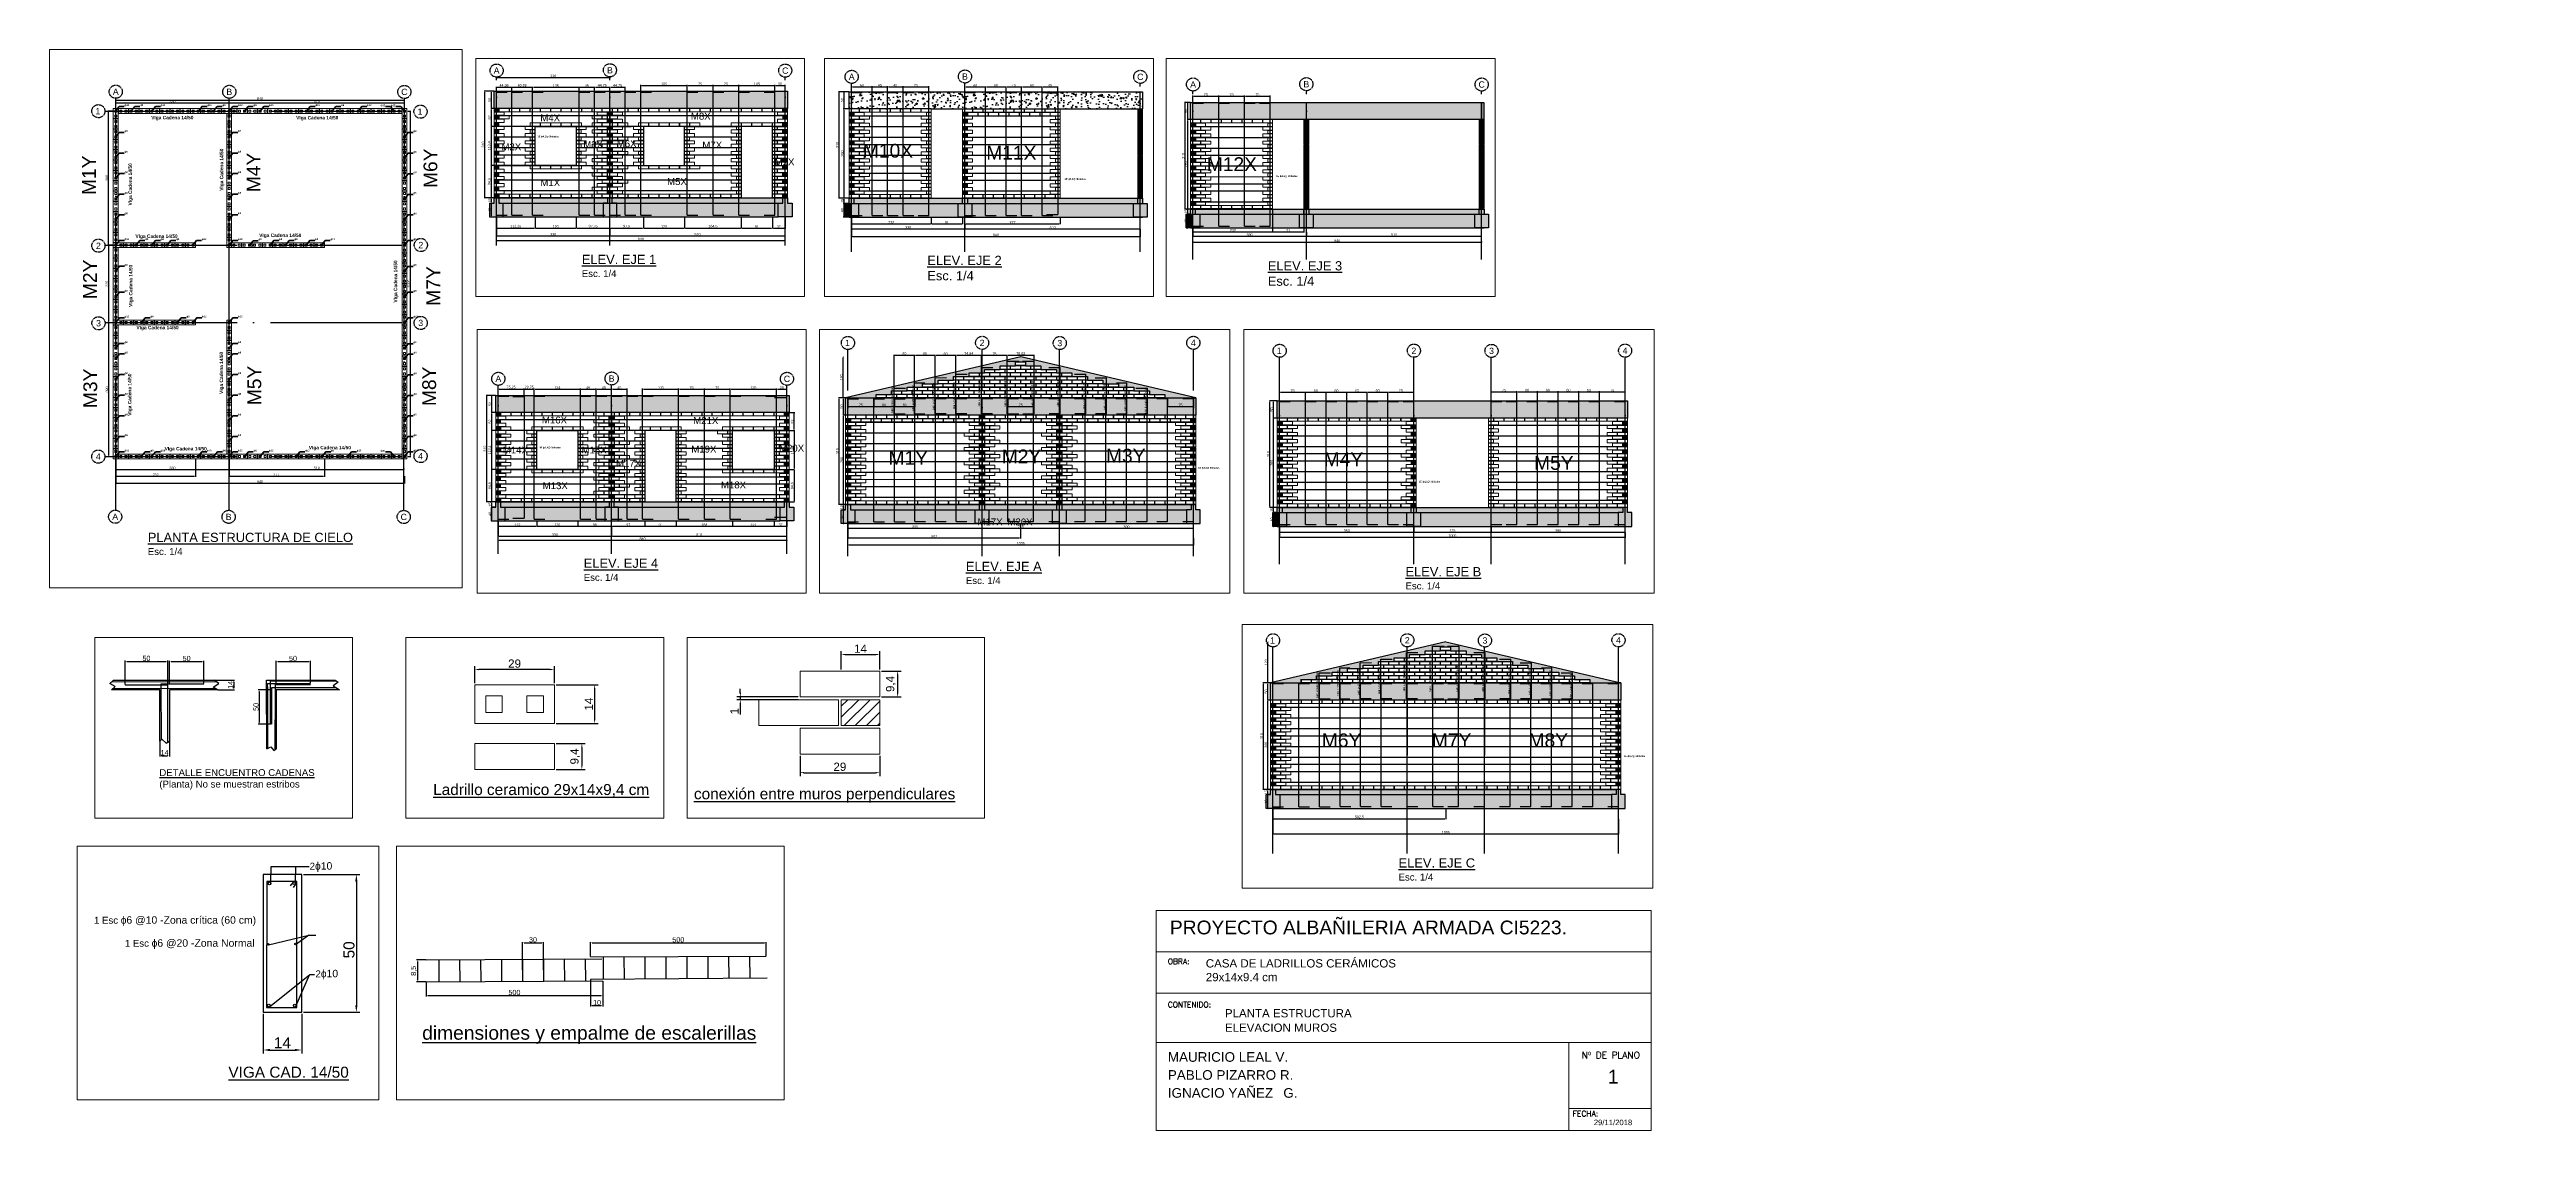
# Paper-space layout 'Presentación2' of a CAD drawing. Header units: centimetres. Extents: x 10 to 1811, y 21 to 807.
# The model-space entities are those that its viewports show. They can reach past a viewport. Long polylines and large blocks are cut down to what shows.
import ezdxf

# ---------------------------------------------------------------- set-up
doc = ezdxf.new("R2010")
doc.units = ezdxf.units.CM
doc.linetypes.add('ACAD_ISO04W100', pattern=[30, 24, -3, 0, -3])
doc.linetypes.add('TransientTextAxis', pattern=[0.3, 0.2, -0.1, 0, 0])
doc.layers.get('DEFPOINTS').update_dxf_attribs({"color": 250})
doc.layers.add('armadura horizotal', color=7, linetype='Continuous', lineweight=30, true_color=0xff9eff)
doc.layers.add('Ceramico 1.0', color=7, linetype='Continuous', lineweight=5, true_color=0xc73200)
for name, color, linetype, lineweight in [('armadura vertical', 6, 'Continuous', 30), ('RSING-0-VIÑETA', 251, 'Continuous', 9), ('RSING-0-VIÑETA2', 251, 'Continuous', 9), ('RSING-0-VIÑETA3', 5, 'Continuous', 9)]:
    doc.layers.add(name, color=color, linetype=linetype, lineweight=lineweight)
for name, color, linetype in [('Cadena', 8, 'Continuous'), ('Cotas', 80, 'Continuous'), ('EJES', 8, 'Continuous'), ('Fundaciones', 251, 'Continuous'), ('Puertas y ventanas', 7, 'Continuous'), ('Texto', 7, 'Continuous'), ('TEXTO-PIERS', 7, 'Continuous'), ('ventanas dibujo', 7, 'Continuous')]:
    doc.layers.add(name, color=color, linetype=linetype)
doc.styles.add('RomanD', font='', dxfattribs={"height": 2})
doc.styles.add('RomanD_2', font='', dxfattribs={"height": 2.4})
doc.styles.add('RomanS_13', font='romans__.ttf', dxfattribs={"height": 2.006329})
doc.styles.add('RomanT', font='', dxfattribs={"height": 5})
doc.styles.add('RomanT_1', font='', dxfattribs={"height": 2.8})
doc.styles.get("Standard").update_dxf_attribs({"font": 'arial.ttf'})
doc.styles.get('RomanD').set_extended_font_data('RomanD')
doc.styles.get('RomanD_2').set_extended_font_data('RomanD')
doc.styles.get('RomanT').set_extended_font_data('RomanT')
doc.styles.get('RomanT_1').set_extended_font_data('RomanT')
doc.dimstyles.new('ISO-25', dxfattribs={"dimtxt": 7.5, "dimasz": 2.5, "dimexe": 1.25, "dimexo": 0.625, "dimtad": 1, "dimtxsty": 'Standard', "dimcen": 2.5, "dimadec": 0, "dimazin": 0, "dimtfac": 1, "dimtmove": 0, "dimatfit": 3, "dimfxl": 1, "dimarcsym": 0})
pattern_1 = [(50, (45.79, 573.84), (36.43693, -3.18782), [3.81, -41.91]), (355, (45.79, 573.84), (-7.04868, 38.21137), [3.048, -33.52812]), (100.45144, (48.828, 573.573), (29.38825, 35.02355), [3.238, -35.61805]), (46.1842, (45.79, 584), (54.2158, -8.40847), [5.715, -62.865]), (96.6356, (50.31, 583.3), (47.48083, 49.4852), [4.857, -53.4271]), (351.1842, (45.79, 584), (47.4808, 49.4852), [4.572, -50.29195]), (21, (50.87, 581.46), (30.32288, -20.45304), [3.81, -41.91]), (326, (50.87, 581.46), (12.3604, 36.8376), [3.048, -33.528]), (71.45144, (53.398, 579.755), (42.68328, 16.38455), [3.238, -35.618]), (37.5, (45.791, 573.839), (0.61772, 16.911008), [0, -33.1216, 0, -34.036, 0, -33.655]), (7.5, (45.791, 573.84), (13.36393, 20.036115), [0, -19.4056, 0, -32.3596, 0, -12.827]), (327.5, (34.463, 573.839), (27.11812, -1.14575), [0, -12.7, 0, -39.624, 0, -52.578]), (317.5, (29.383, 573.84), (29.62584, 5.0853), [0, -16.51, 0, -26.3144, 0, -37.338])]
pattern_2 = [(50, (5724.99, 47.862), (36.43693, -3.18782), [3.81, -41.91]), (355, (5724.99, 47.862), (-7.04868, 38.21137), [3.048, -33.52812]), (100.45144, (5728.026, 47.596), (29.38825, 35.02355), [3.238, -35.61805]), (46.1842, (5724.99, 58.02), (54.2158, -8.40847), [5.715, -62.865]), (96.6356, (5729.507, 57.32), (47.48083, 49.48522), [4.857, -53.4271]), (351.18415, (5724.99, 58.02), (47.48083, 49.48522), [4.572, -50.29195]), (21, (5730.07, 55.482), (30.32288, -20.45304), [3.81, -41.91]), (326, (5730.07, 55.482), (12.3604, 36.8376), [3.048, -33.528]), (71.45144, (5732.596, 53.778), (42.68328, 16.38455), [3.238, -35.61799]), (37.5, (5724.989, 47.862), (0.61772, 16.911008), [0, -33.1216, 0, -34.036, 0, -33.655]), (7.5, (5724.99, 47.862), (13.363933, 20.036115), [0, -19.4056, 0, -32.3596, 0, -12.827]), (327.5, (5713.661, 47.862), (27.11812, -1.14575), [0, -12.7, 0, -39.624, 0, -52.578]), (317.5, (5708.58, 47.862), (29.62584, 5.0853), [0, -16.51, 0, -26.3144, 0, -37.338])]
pattern_3 = [(50, (2632.574, 11.806), (36.43693, -3.18782), [3.81, -41.91]), (355, (2632.574, 11.806), (-7.04868, 38.21137), [3.048, -33.52812]), (100.45144, (2635.61, 11.54), (29.38825, 35.02355), [3.238, -35.61805]), (46.1842, (2632.574, 21.966), (54.2158, -8.40847), [5.715, -62.865]), (96.6356, (2637.09, 21.265), (47.48083, 49.48522), [4.857, -53.4271]), (351.18415, (2632.574, 21.966), (47.48083, 49.48522), [4.572, -50.29195]), (21, (2637.654, 19.426), (30.32288, -20.45304), [3.81, -41.91]), (326, (2637.654, 19.426), (12.3604, 36.8376), [3.048, -33.528]), (71.45144, (2640.18, 17.72), (42.68328, 16.38455), [3.238, -35.61799]), (37.5, (2632.574, 11.806), (0.61772, 16.911008), [0, -33.1216, 0, -34.036, 0, -33.655]), (7.5, (2632.574, 11.806), (13.363933, 20.036115), [0, -19.4056, 0, -32.3596, 0, -12.827]), (327.5, (2621.245, 11.806), (27.11812, -1.14575), [0, -12.7, 0, -39.624, 0, -52.578]), (317.5, (2616.165, 11.806), (29.62584, 5.0853), [0, -16.51, 0, -26.3144, 0, -37.338])]
pattern_4 = [(50, (2991.275, 585.853), (36.43693, -3.18782), [3.81, -41.91]), (355, (2991.275, 585.853), (-7.04868, 38.21137), [3.048, -33.52812]), (100.45144, (2994.31, 585.587), (29.38825, 35.02355), [3.238, -35.61805]), (46.1842, (2991.275, 596.013), (54.2158, -8.40847), [5.715, -62.865]), (96.6356, (2995.793, 595.31), (47.48083, 49.4852), [4.857, -53.4271]), (351.1842, (2991.275, 596.01), (47.4808, 49.4852), [4.572, -50.29195]), (21, (2996.355, 593.473), (30.32288, -20.45304), [3.81, -41.91]), (326, (2996.355, 593.473), (12.3604, 36.8376), [3.048, -33.528]), (71.45144, (2998.882, 591.768), (42.68328, 16.38455), [3.238, -35.618]), (37.5, (2991.275, 585.853), (0.61772, 16.911008), [0, -33.1216, 0, -34.036, 0, -33.655]), (7.5, (2991.275, 585.853), (13.36393, 20.036115), [0, -19.4056, 0, -32.3596, 0, -12.827]), (327.5, (2979.947, 585.853), (27.11812, -1.14575), [0, -12.7, 0, -39.624, 0, -52.578]), (317.5, (2974.867, 585.853), (29.62584, 5.0853), [0, -16.51, 0, -26.3144, 0, -37.338])]
pattern_5 = [(50, (4186.984, 1204.86), (36.43693, -3.18782), [3.81, -41.91]), (355, (4186.984, 1204.86), (-7.04868, 38.21137), [3.048, -33.52812]), (100.45144, (4190.02, 1204.593), (29.38825, 35.02355), [3.238, -35.61805]), (46.1842, (4186.984, 1215.02), (54.2158, -8.40847), [5.715, -62.865]), (96.6356, (4191.5, 1214.32), (47.48083, 49.48522), [4.857, -53.4271]), (351.1842, (4186.984, 1215.02), (47.48083, 49.48522), [4.572, -50.29195]), (21, (4192.064, 1212.48), (30.32288, -20.45304), [3.81, -41.91]), (326, (4192.064, 1212.48), (12.3604, 36.8376), [3.048, -33.528]), (71.45144, (4194.59, 1210.774), (42.68328, 16.38455), [3.238, -35.61799]), (37.5, (4186.984, 1204.859), (0.61772, 16.911008), [0, -33.1216, 0, -34.036, 0, -33.655]), (7.5, (4186.984, 1204.859), (13.36393, 20.036115), [0, -19.4056, 0, -32.3596, 0, -12.827]), (327.5, (4175.655, 1204.859), (27.11812, -1.14575), [0, -12.7, 0, -39.624, 0, -52.578]), (317.5, (4170.575, 1204.859), (29.62584, 5.0853), [0, -16.51, 0, -26.3144, 0, -37.338])]
pattern_6 = [(45, (30, 0), (-2.0205576, 2.0205576), [])]

# ---------------------------------------------------------------- blocks, each defined once
blk = doc.blocks.new('*D13')
at = {"layer": 'Cotas', "color": 0, "lineweight": -2, "transparency": 16777216}
for p, q in [((2391.48, 2148.66), (2391.48, 2097.34)), ((2623.48, 2148.66), (2623.48, 2097.34)), ((2393.98, 2098.59), (2620.98, 2098.59))]:
    blk.add_line(p, q, dxfattribs=at)
at = {"layer": 'Cotas', "color": 0, "transparency": 16777216}
for points in [[(2393.98, 2099.01), (2393.98, 2098.18), (2391.48, 2098.59)], [(2620.98, 2099.01), (2620.98, 2098.18), (2623.48, 2098.59)]]:
    blk.add_solid(points, dxfattribs=at)
at = {"layer": 'DEFPOINTS', "color": 0, "transparency": 16777216}
for p in [(2391.48, 2149.29), (2623.48, 2149.29), (2623.48, 2098.59)]:
    blk.add_point(p, dxfattribs=at)
at = {"layer": 'Cotas', "color": 0, "transparency": 16777216, "insert": (2507.48, 2103.05), "char_height": 7.5, "attachment_point": 5}
blk.add_mtext('232', dxfattribs=at)
blk = doc.blocks.new('*D14')
at = {"layer": 'Cotas', "color": 0, "lineweight": -2, "transparency": 16777216}
for p, q in [((2721.48, 2148.66), (2721.48, 2097.34)), ((2998.48, 2148.66), (2998.48, 2097.34)), ((2723.98, 2098.59), (2995.98, 2098.59))]:
    blk.add_line(p, q, dxfattribs=at)
at = {"layer": 'Cotas', "color": 0, "transparency": 16777216}
for points in [[(2723.98, 2099.01), (2723.98, 2098.18), (2721.48, 2098.59)], [(2995.98, 2099.01), (2995.98, 2098.18), (2998.48, 2098.59)]]:
    blk.add_solid(points, dxfattribs=at)
at = {"layer": 'DEFPOINTS', "color": 0, "transparency": 16777216}
for p in [(2721.48, 2149.29), (2998.48, 2149.29), (2998.48, 2098.59)]:
    blk.add_point(p, dxfattribs=at)
at = {"layer": 'Cotas', "color": 0, "transparency": 16777216, "insert": (2858.54, 2102.98), "char_height": 7.5, "attachment_point": 5}
blk.add_mtext('277', dxfattribs=at)
blk = doc.blocks.new('*D16')
at = {"layer": 'Cotas', "color": 0, "lineweight": -2, "transparency": 16777216}
for p, q in [((2383.85, 3161.29), (2369.06, 3161.29)), ((2370.31, 2773.79), (2370.31, 3158.79)), ((2383.85, 2771.29), (2369.06, 2771.29))]:
    blk.add_line(p, q, dxfattribs=at)
at = {"layer": 'Cotas', "color": 0, "transparency": 16777216}
for points in [[(2369.89, 3158.79), (2370.73, 3158.79), (2370.31, 3161.29)], [(2369.89, 2773.79), (2370.73, 2773.79), (2370.31, 2771.29)]]:
    blk.add_solid(points, dxfattribs=at)
at = {"layer": 'DEFPOINTS', "color": 0, "transparency": 16777216}
for p in [(2370.31, 3161.29), (2384.48, 3161.29), (2384.48, 2771.29)]:
    blk.add_point(p, dxfattribs=at)
at = {"layer": 'Cotas', "color": 0, "transparency": 16777216, "insert": (2365.85, 2966.29), "char_height": 7.5, "attachment_point": 5, "rotation": 90}
blk.add_mtext('390', dxfattribs=at)
blk = doc.blocks.new('*D17')
at = {"layer": 'Cotas', "color": 0, "lineweight": -2, "transparency": 16777216}
for p, q in [((2370.31, 2768.79), (2370.31, 2548.79)), ((2370.94, 2771.29), (2371.56, 2771.29)), ((2370.94, 2546.29), (2371.56, 2546.29))]:
    blk.add_line(p, q, dxfattribs=at)
at = {"layer": 'Cotas', "color": 0, "transparency": 16777216}
for points in [[(2369.89, 2768.79), (2370.73, 2768.79), (2370.31, 2771.29)], [(2369.89, 2548.79), (2370.73, 2548.79), (2370.31, 2546.29)]]:
    blk.add_solid(points, dxfattribs=at)
at = {"layer": 'DEFPOINTS', "color": 0, "transparency": 16777216}
for p in [(2370.31, 2771.29), (2370.31, 2546.29), (2370.31, 2546.29)]:
    blk.add_point(p, dxfattribs=at)
at = {"layer": 'Cotas', "color": 0, "transparency": 16777216, "insert": (2365.86, 2658.79), "char_height": 7.5, "attachment_point": 5, "rotation": 90}
blk.add_mtext('225', dxfattribs=at)
blk = doc.blocks.new('*D18')
at = {"layer": 'Cotas', "color": 0, "lineweight": -2, "transparency": 16777216}
for p, q in [((2369.69, 2546.29), (2369.06, 2546.29)), ((2370.31, 2543.79), (2370.31, 2158.79)), ((2370.42, 2156.29), (2371.56, 2156.29))]:
    blk.add_line(p, q, dxfattribs=at)
at = {"layer": 'Cotas', "color": 0, "transparency": 16777216}
for points in [[(2369.89, 2543.79), (2370.73, 2543.79), (2370.31, 2546.29)], [(2369.89, 2158.79), (2370.73, 2158.79), (2370.31, 2156.29)]]:
    blk.add_solid(points, dxfattribs=at)
at = {"layer": 'DEFPOINTS', "color": 0, "transparency": 16777216}
for p in [(2370.31, 2546.29), (2369.79, 2156.29), (2370.31, 2156.29)]:
    blk.add_point(p, dxfattribs=at)
at = {"layer": 'Cotas', "color": 0, "transparency": 16777216, "insert": (2365.85, 2351.29), "char_height": 7.5, "attachment_point": 5, "rotation": 90}
blk.add_mtext('390', dxfattribs=at)
blk = doc.blocks.new('*D19')
at = {"layer": 'Cotas', "color": 0, "lineweight": -2, "transparency": 16777216}
for p, q in [((2391.48, 2120.94), (2391.48, 2117.39)), ((2393.98, 2118.64), (2718.98, 2118.64)), ((2721.48, 2120.94), (2721.48, 2117.39))]:
    blk.add_line(p, q, dxfattribs=at)
at = {"layer": 'Cotas', "color": 0, "transparency": 16777216}
for points in [[(2393.98, 2119.06), (2393.98, 2118.23), (2391.48, 2118.64)], [(2718.98, 2119.06), (2718.98, 2118.23), (2721.48, 2118.64)]]:
    blk.add_solid(points, dxfattribs=at)
at = {"layer": 'DEFPOINTS', "color": 0, "transparency": 16777216}
for p in [(2391.48, 2121.56), (2721.48, 2121.56), (2721.48, 2118.64)]:
    blk.add_point(p, dxfattribs=at)
at = {"layer": 'Cotas', "color": 0, "transparency": 16777216, "insert": (2556.48, 2123.1), "char_height": 7.5, "attachment_point": 5}
blk.add_mtext('330', dxfattribs=at)
blk = doc.blocks.new('*D20')
at = {"layer": 'Cotas', "color": 0, "lineweight": -2, "transparency": 16777216}
for p, q in [((2721.48, 2119.27), (2721.48, 2119.89)), ((2723.98, 2118.64), (3228.98, 2118.64)), ((3231.48, 2119.27), (3231.48, 2119.89))]:
    blk.add_line(p, q, dxfattribs=at)
at = {"layer": 'Cotas', "color": 0, "transparency": 16777216}
for points in [[(2723.98, 2119.06), (2723.98, 2118.23), (2721.48, 2118.64)], [(3228.98, 2119.06), (3228.98, 2118.23), (3231.48, 2118.64)]]:
    blk.add_solid(points, dxfattribs=at)
at = {"layer": 'DEFPOINTS', "color": 0, "transparency": 16777216}
for p in [(2721.48, 2118.64), (3231.48, 2118.64), (3231.48, 2118.64)]:
    blk.add_point(p, dxfattribs=at)
at = {"layer": 'Cotas', "color": 0, "transparency": 16777216, "insert": (2976.48, 2123.1), "char_height": 7.5, "attachment_point": 5}
blk.add_mtext('510', dxfattribs=at)
blk = doc.blocks.new('*D21')
at = {"layer": 'Cotas', "color": 0, "lineweight": -2, "transparency": 16777216}
for p, q in [((2391.48, 2098.61), (2391.48, 2077.72)), ((3231.48, 2098.61), (3231.48, 2077.72)), ((2393.98, 2078.97), (3228.98, 2078.97))]:
    blk.add_line(p, q, dxfattribs=at)
at = {"layer": 'Cotas', "color": 0, "transparency": 16777216}
for points in [[(2393.98, 2079.39), (2393.98, 2078.56), (2391.48, 2078.97)], [(3228.98, 2079.39), (3228.98, 2078.56), (3231.48, 2078.97)]]:
    blk.add_solid(points, dxfattribs=at)
at = {"layer": 'DEFPOINTS', "color": 0, "transparency": 16777216}
for p in [(2391.48, 2099.23), (3231.48, 2099.23), (3231.48, 2078.97)]:
    blk.add_point(p, dxfattribs=at)
at = {"layer": 'Cotas', "color": 0, "transparency": 16777216, "insert": (2811.48, 2083.43), "char_height": 7.5, "attachment_point": 5}
blk.add_mtext('840', dxfattribs=at)
blk = doc.blocks.new('*D22')
at = {"layer": 'Cotas', "color": 0, "lineweight": -2, "transparency": 16777216}
for p, q in [((3241.12, 3161.29), (3250.03, 3161.29)), ((3248.78, 2158.79), (3248.78, 3158.79)), ((3241.12, 2156.29), (3250.03, 2156.29))]:
    blk.add_line(p, q, dxfattribs=at)
at = {"layer": 'Cotas', "color": 0, "transparency": 16777216}
for points in [[(3248.36, 3158.79), (3249.2, 3158.79), (3248.78, 3161.29)], [(3248.36, 2158.79), (3249.2, 2158.79), (3248.78, 2156.29)]]:
    blk.add_solid(points, dxfattribs=at)
at = {"layer": 'DEFPOINTS', "color": 0, "transparency": 16777216}
for p in [(3240.49, 3161.29), (3248.78, 3161.29), (3240.49, 2156.29)]:
    blk.add_point(p, dxfattribs=at)
at = {"layer": 'Cotas', "color": 0, "transparency": 16777216, "insert": (3244.33, 2659.14), "char_height": 7.5, "attachment_point": 5, "rotation": 90}
blk.add_mtext('1005', dxfattribs=at)
blk = doc.blocks.new('*D23')
at = {"layer": 'Cotas', "color": 0, "lineweight": -2, "transparency": 16777216}
for p, q in [((2391.48, 3181.49), (2391.48, 3186.25)), ((2393.98, 3185), (2718.98, 3185)), ((2721.48, 3181.49), (2721.48, 3186.25))]:
    blk.add_line(p, q, dxfattribs=at)
at = {"layer": 'Cotas', "color": 0, "transparency": 16777216}
for points in [[(2393.98, 3185.41), (2393.98, 3184.58), (2391.48, 3185)], [(2718.98, 3185.41), (2718.98, 3184.58), (2721.48, 3185)]]:
    blk.add_solid(points, dxfattribs=at)
at = {"layer": 'DEFPOINTS', "color": 0, "transparency": 16777216}
for p in [(2391.48, 3180.86), (2721.48, 3185), (2721.48, 3180.86)]:
    blk.add_point(p, dxfattribs=at)
at = {"layer": 'Cotas', "color": 0, "transparency": 16777216, "insert": (2556.48, 3189.45), "char_height": 7.5, "attachment_point": 5}
blk.add_mtext('330', dxfattribs=at)
blk = doc.blocks.new('*D24')
at = {"layer": 'Cotas', "color": 0, "lineweight": -2, "transparency": 16777216}
for p, q in [((2721.48, 3185.3), (2721.48, 3183.75)), ((2723.98, 3185), (3228.98, 3185)), ((3231.48, 3185.62), (3231.48, 3186.25))]:
    blk.add_line(p, q, dxfattribs=at)
at = {"layer": 'Cotas', "color": 0, "transparency": 16777216}
for points in [[(2723.98, 3185.41), (2723.98, 3184.58), (2721.48, 3185)], [(3228.98, 3185.41), (3228.98, 3184.58), (3231.48, 3185)]]:
    blk.add_solid(points, dxfattribs=at)
at = {"layer": 'DEFPOINTS', "color": 0, "transparency": 16777216}
for p in [(2721.48, 3185.93), (3231.48, 3185), (3231.48, 3185)]:
    blk.add_point(p, dxfattribs=at)
at = {"layer": 'Cotas', "color": 0, "transparency": 16777216, "insert": (2976.48, 3189.45), "char_height": 7.5, "attachment_point": 5}
blk.add_mtext('510', dxfattribs=at)
blk = doc.blocks.new('*D25')
at = {"layer": 'Cotas', "color": 0, "lineweight": -2, "transparency": 16777216}
for p, q in [((2391.48, 3186.55), (2391.48, 3194.72)), ((2393.98, 3193.47), (3228.98, 3193.47)), ((3231.48, 3185.62), (3231.48, 3194.72))]:
    blk.add_line(p, q, dxfattribs=at)
at = {"layer": 'Cotas', "color": 0, "transparency": 16777216}
for points in [[(2393.98, 3193.89), (2393.98, 3193.06), (2391.48, 3193.47)], [(3228.98, 3193.89), (3228.98, 3193.06), (3231.48, 3193.47)]]:
    blk.add_solid(points, dxfattribs=at)
at = {"layer": 'DEFPOINTS', "color": 0, "transparency": 16777216}
for p in [(3231.48, 3193.47), (2391.48, 3185.93), (3231.48, 3185)]:
    blk.add_point(p, dxfattribs=at)
at = {"layer": 'Cotas', "color": 0, "transparency": 16777216, "insert": (2811.48, 3197.93), "char_height": 7.5, "attachment_point": 5}
blk.add_mtext('840', dxfattribs=at)
blk = doc.blocks.new('*D57')
at = {"layer": 'Cotas', "color": 0, "lineweight": -2, "transparency": 16777216}
for p, q in [((3757.87, 3197.86), (3748.75, 3197.86)), ((3750, 3195.36), (3750, 3150.36)), ((3757.87, 3147.86), (3748.75, 3147.86))]:
    blk.add_line(p, q, dxfattribs=at)
at = {"layer": 'Cotas', "color": 0, "transparency": 16777216}
for points in [[(3749.58, 3195.36), (3750.42, 3195.36), (3750, 3197.86)], [(3749.58, 3150.36), (3750.42, 3150.36), (3750, 3147.86)]]:
    blk.add_solid(points, dxfattribs=at)
at = {"layer": 'DEFPOINTS', "color": 0, "transparency": 16777216}
for p in [(3758.49, 3197.86), (3750, 3147.86), (3758.49, 3147.86)]:
    blk.add_point(p, dxfattribs=at)
at = {"layer": 'Cotas', "color": 0, "transparency": 16777216, "insert": (3745.55, 3172.86), "char_height": 7.5, "attachment_point": 5, "rotation": 90}
blk.add_mtext('50', dxfattribs=at)
blk = doc.blocks.new('*D58')
at = {"layer": 'Cotas', "color": 0, "lineweight": -2, "transparency": 16777216}
for p, q in [((3756.87, 3147.86), (3748.75, 3147.86)), ((3750, 3145.36), (3750, 3098.36)), ((3756.87, 3095.86), (3748.75, 3095.86))]:
    blk.add_line(p, q, dxfattribs=at)
at = {"layer": 'Cotas', "color": 0, "transparency": 16777216}
for points in [[(3749.58, 3145.36), (3750.42, 3145.36), (3750, 3147.86)], [(3749.58, 3098.36), (3750.42, 3098.36), (3750, 3095.86)]]:
    blk.add_solid(points, dxfattribs=at)
at = {"layer": 'DEFPOINTS', "color": 0, "transparency": 16777216}
for p in [(3757.49, 3147.86), (3750, 3095.86), (3757.49, 3095.86)]:
    blk.add_point(p, dxfattribs=at)
at = {"layer": 'Cotas', "color": 0, "transparency": 16777216, "insert": (3745.55, 3121.86), "char_height": 7.5, "attachment_point": 5, "rotation": 90}
blk.add_mtext('52', dxfattribs=at)
blk = doc.blocks.new('*D59')
at = {"layer": 'Cotas', "color": 0, "lineweight": -2, "transparency": 16777216}
for p, q in [((3756.87, 3095.86), (3748.75, 3095.86)), ((3750, 3093.36), (3750, 2984.96)), ((3756.87, 2982.46), (3748.75, 2982.46))]:
    blk.add_line(p, q, dxfattribs=at)
at = {"layer": 'Cotas', "color": 0, "transparency": 16777216}
for points in [[(3749.58, 3093.36), (3750.42, 3093.36), (3750, 3095.86)], [(3749.58, 2984.96), (3750.42, 2984.96), (3750, 2982.46)]]:
    blk.add_solid(points, dxfattribs=at)
at = {"layer": 'DEFPOINTS', "color": 0, "transparency": 16777216}
for p in [(3757.49, 3095.86), (3750, 2982.46), (3757.49, 2982.46)]:
    blk.add_point(p, dxfattribs=at)
at = {"layer": 'Cotas', "color": 0, "transparency": 16777216, "insert": (3744.87, 3039.16), "char_height": 7.5, "attachment_point": 5, "rotation": 90}
blk.add_mtext('113,4', dxfattribs=at)
blk = doc.blocks.new('*D60')
at = {"layer": 'Cotas', "color": 0, "lineweight": -2, "transparency": 16777216}
for p, q in [((3757.87, 2982.46), (3748.75, 2982.46)), ((3750, 2979.96), (3750, 2890.36)), ((3757.87, 2887.86), (3748.75, 2887.86))]:
    blk.add_line(p, q, dxfattribs=at)
at = {"layer": 'Cotas', "color": 0, "transparency": 16777216}
for points in [[(3749.58, 2979.96), (3750.42, 2979.96), (3750, 2982.46)], [(3749.58, 2890.36), (3750.42, 2890.36), (3750, 2887.86)]]:
    blk.add_solid(points, dxfattribs=at)
at = {"layer": 'DEFPOINTS', "color": 0, "transparency": 16777216}
for p in [(3758.49, 2982.46), (3750, 2887.86), (3758.49, 2887.86)]:
    blk.add_point(p, dxfattribs=at)
at = {"layer": 'Cotas', "color": 0, "transparency": 16777216, "insert": (3744.87, 2935.16), "char_height": 7.5, "attachment_point": 5, "rotation": 90}
blk.add_mtext('94,6', dxfattribs=at)
blk = doc.blocks.new('*D61')
at = {"layer": 'Cotas', "color": 0, "lineweight": -2, "transparency": 16777216}
for p, q in [((3765.49, 2832.24), (3765.49, 2798.53)), ((3877.74, 2832.24), (3877.74, 2798.53)), ((3767.99, 2799.78), (3875.24, 2799.78))]:
    blk.add_line(p, q, dxfattribs=at)
at = {"layer": 'Cotas', "color": 0, "transparency": 16777216}
for points in [[(3767.99, 2800.2), (3767.99, 2799.36), (3765.49, 2799.78)], [(3875.24, 2800.2), (3875.24, 2799.36), (3877.74, 2799.78)]]:
    blk.add_solid(points, dxfattribs=at)
at = {"layer": 'DEFPOINTS', "color": 0, "transparency": 16777216}
for p in [(3765.49, 2832.86), (3877.74, 2832.86), (3877.74, 2799.78)]:
    blk.add_point(p, dxfattribs=at)
at = {"layer": 'Cotas', "color": 0, "transparency": 16777216, "insert": (3821.62, 2804.91), "char_height": 7.5, "attachment_point": 5}
blk.add_mtext('112,25', dxfattribs=at)
blk = doc.blocks.new('*D62')
at = {"layer": 'Cotas', "color": 0, "lineweight": -2, "transparency": 16777216}
for p, q in [((3997.74, 2832.24), (3997.74, 2798.53)), ((3877.74, 2800.41), (3877.74, 2801.03)), ((3880.24, 2799.78), (3995.24, 2799.78))]:
    blk.add_line(p, q, dxfattribs=at)
at = {"layer": 'Cotas', "color": 0, "transparency": 16777216}
for points in [[(3880.24, 2800.2), (3880.24, 2799.36), (3877.74, 2799.78)], [(3995.24, 2800.2), (3995.24, 2799.36), (3997.74, 2799.78)]]:
    blk.add_solid(points, dxfattribs=at)
at = {"layer": 'DEFPOINTS', "color": 0, "transparency": 16777216}
for p in [(3997.74, 2832.86), (3877.74, 2799.78), (3997.74, 2799.78)]:
    blk.add_point(p, dxfattribs=at)
at = {"layer": 'Cotas', "color": 0, "transparency": 16777216, "insert": (3937.74, 2804.23), "char_height": 7.5, "attachment_point": 5}
blk.add_mtext('120', dxfattribs=at)
blk = doc.blocks.new('*D63')
at = {"layer": 'Cotas', "color": 0, "lineweight": -2, "transparency": 16777216}
for p, q in [((3997.74, 2800.41), (3997.74, 2801.03)), ((4000.24, 2799.78), (4092.99, 2799.78)), ((4095.49, 2800.41), (4095.49, 2801.03))]:
    blk.add_line(p, q, dxfattribs=at)
at = {"layer": 'Cotas', "color": 0, "transparency": 16777216}
for points in [[(4000.24, 2800.2), (4000.24, 2799.36), (3997.74, 2799.78)], [(4092.99, 2800.2), (4092.99, 2799.36), (4095.49, 2799.78)]]:
    blk.add_solid(points, dxfattribs=at)
at = {"layer": 'DEFPOINTS', "color": 0, "transparency": 16777216}
for p in [(3997.74, 2799.78), (4095.49, 2799.78), (4095.49, 2799.78)]:
    blk.add_point(p, dxfattribs=at)
at = {"layer": 'Cotas', "color": 0, "transparency": 16777216, "insert": (4046.62, 2804.91), "char_height": 7.5, "attachment_point": 5}
blk.add_mtext('97,75', dxfattribs=at)
blk = doc.blocks.new('*D64')
at = {"layer": 'Cotas', "color": 0, "lineweight": -2, "transparency": 16777216}
for p, q in [((4192.99, 2832.24), (4192.99, 2798.53)), ((4095.49, 2800.41), (4095.49, 2801.03)), ((4097.99, 2799.78), (4190.49, 2799.78))]:
    blk.add_line(p, q, dxfattribs=at)
at = {"layer": 'Cotas', "color": 0, "transparency": 16777216}
for points in [[(4097.99, 2800.2), (4097.99, 2799.36), (4095.49, 2799.78)], [(4190.49, 2800.2), (4190.49, 2799.36), (4192.99, 2799.78)]]:
    blk.add_solid(points, dxfattribs=at)
at = {"layer": 'DEFPOINTS', "color": 0, "transparency": 16777216}
for p in [(4192.99, 2832.86), (4095.49, 2799.78), (4192.99, 2799.78)]:
    blk.add_point(p, dxfattribs=at)
at = {"layer": 'Cotas', "color": 0, "transparency": 16777216, "insert": (4144.24, 2804.91), "char_height": 7.5, "attachment_point": 5}
blk.add_mtext('97,5', dxfattribs=at)
blk = doc.blocks.new('*D65')
at = {"layer": 'Cotas', "color": 0, "lineweight": -2, "transparency": 16777216}
for p, q in [((4312.99, 2832.24), (4312.99, 2798.53)), ((4192.99, 2800.41), (4192.99, 2801.03)), ((4195.49, 2799.78), (4310.49, 2799.78))]:
    blk.add_line(p, q, dxfattribs=at)
at = {"layer": 'Cotas', "color": 0, "transparency": 16777216}
for points in [[(4195.49, 2800.2), (4195.49, 2799.36), (4192.99, 2799.78)], [(4310.49, 2800.2), (4310.49, 2799.36), (4312.99, 2799.78)]]:
    blk.add_solid(points, dxfattribs=at)
at = {"layer": 'DEFPOINTS', "color": 0, "transparency": 16777216}
for p in [(4312.99, 2832.86), (4192.99, 2799.78), (4312.99, 2799.78)]:
    blk.add_point(p, dxfattribs=at)
at = {"layer": 'Cotas', "color": 0, "transparency": 16777216, "insert": (4252.99, 2804.23), "char_height": 7.5, "attachment_point": 5}
blk.add_mtext('120', dxfattribs=at)
blk = doc.blocks.new('*D66')
at = {"layer": 'Cotas', "color": 0, "lineweight": -2, "transparency": 16777216}
for p, q in [((4477.49, 2832.24), (4477.49, 2798.53)), ((4312.99, 2800.41), (4312.99, 2801.03)), ((4315.49, 2799.78), (4474.99, 2799.78))]:
    blk.add_line(p, q, dxfattribs=at)
at = {"layer": 'Cotas', "color": 0, "transparency": 16777216}
for points in [[(4315.49, 2800.2), (4315.49, 2799.36), (4312.99, 2799.78)], [(4474.99, 2800.2), (4474.99, 2799.36), (4477.49, 2799.78)]]:
    blk.add_solid(points, dxfattribs=at)
at = {"layer": 'DEFPOINTS', "color": 0, "transparency": 16777216}
for p in [(4477.49, 2832.86), (4312.99, 2799.78), (4477.49, 2799.78)]:
    blk.add_point(p, dxfattribs=at)
at = {"layer": 'Cotas', "color": 0, "transparency": 16777216, "insert": (4395.24, 2804.91), "char_height": 7.5, "attachment_point": 5}
blk.add_mtext('164,5', dxfattribs=at)
blk = doc.blocks.new('*D67')
at = {"layer": 'Cotas', "color": 0, "lineweight": -2, "transparency": 16777216}
for p, q in [((4568.49, 2832.24), (4568.49, 2798.53)), ((4477.49, 2800.41), (4477.49, 2801.03)), ((4479.99, 2799.78), (4565.99, 2799.78))]:
    blk.add_line(p, q, dxfattribs=at)
at = {"layer": 'Cotas', "color": 0, "transparency": 16777216}
for points in [[(4479.99, 2800.2), (4479.99, 2799.36), (4477.49, 2799.78)], [(4565.99, 2800.2), (4565.99, 2799.36), (4568.49, 2799.78)]]:
    blk.add_solid(points, dxfattribs=at)
at = {"layer": 'DEFPOINTS', "color": 0, "transparency": 16777216}
for p in [(4568.49, 2832.86), (4477.49, 2799.78), (4568.49, 2799.78)]:
    blk.add_point(p, dxfattribs=at)
at = {"layer": 'Cotas', "color": 0, "transparency": 16777216, "insert": (4522.99, 2804.23), "char_height": 7.5, "attachment_point": 5}
blk.add_mtext('91', dxfattribs=at)
blk = doc.blocks.new('*D68')
at = {"layer": 'Cotas', "color": 0, "lineweight": -2, "transparency": 16777216}
for p, q in [((4568.49, 2832.24), (4568.49, 2798.53)), ((4605.49, 2832.24), (4605.49, 2798.53)), ((4570.99, 2799.78), (4602.99, 2799.78))]:
    blk.add_line(p, q, dxfattribs=at)
at = {"layer": 'Cotas', "color": 0, "transparency": 16777216}
for points in [[(4570.99, 2800.2), (4570.99, 2799.36), (4568.49, 2799.78)], [(4602.99, 2800.2), (4602.99, 2799.36), (4605.49, 2799.78)]]:
    blk.add_solid(points, dxfattribs=at)
at = {"layer": 'DEFPOINTS', "color": 0, "transparency": 16777216}
for p in [(4568.49, 2832.86), (4605.49, 2832.86), (4605.49, 2799.78)]:
    blk.add_point(p, dxfattribs=at)
at = {"layer": 'Cotas', "color": 0, "transparency": 16777216, "insert": (4586.99, 2804.24), "char_height": 7.5, "attachment_point": 5}
blk.add_mtext('37', dxfattribs=at)
blk = doc.blocks.new('*D69')
at = {"layer": 'Cotas', "color": 0, "lineweight": -2, "transparency": 16777216}
for p, q in [((3757.87, 3197.86), (3729.7, 3197.86)), ((3730.95, 3195.36), (3730.95, 2890.36)), ((3757.87, 2887.86), (3729.7, 2887.86))]:
    blk.add_line(p, q, dxfattribs=at)
at = {"layer": 'Cotas', "color": 0, "transparency": 16777216}
for points in [[(3730.53, 3195.36), (3731.36, 3195.36), (3730.95, 3197.86)], [(3730.53, 2890.36), (3731.36, 2890.36), (3730.95, 2887.86)]]:
    blk.add_solid(points, dxfattribs=at)
at = {"layer": 'DEFPOINTS', "color": 0, "transparency": 16777216}
for p in [(3758.49, 3197.86), (3730.95, 2887.86), (3758.49, 2887.86)]:
    blk.add_point(p, dxfattribs=at)
at = {"layer": 'Cotas', "color": 0, "transparency": 16777216, "insert": (3726.49, 3042.86), "char_height": 7.5, "attachment_point": 5, "rotation": 90}
blk.add_mtext('310', dxfattribs=at)
blk = doc.blocks.new('*D70')
at = {"layer": 'Cotas', "color": 0, "lineweight": -2, "transparency": 16777216}
for p, q in [((3765.49, 2797.91), (3765.49, 2776.02)), ((4095.49, 2799.16), (4095.49, 2776.02)), ((3767.99, 2777.27), (4092.99, 2777.27))]:
    blk.add_line(p, q, dxfattribs=at)
at = {"layer": 'Cotas', "color": 0, "transparency": 16777216}
for points in [[(3767.99, 2777.69), (3767.99, 2776.86), (3765.49, 2777.27)], [(4092.99, 2777.69), (4092.99, 2776.86), (4095.49, 2777.27)]]:
    blk.add_solid(points, dxfattribs=at)
at = {"layer": 'DEFPOINTS', "color": 0, "transparency": 16777216}
for p in [(3765.49, 2798.53), (4095.49, 2799.78), (4095.49, 2777.27)]:
    blk.add_point(p, dxfattribs=at)
at = {"layer": 'Cotas', "color": 0, "transparency": 16777216, "insert": (3930.49, 2781.73), "char_height": 7.5, "attachment_point": 5}
blk.add_mtext('330', dxfattribs=at)
blk = doc.blocks.new('*D71')
at = {"layer": 'Cotas', "color": 0, "lineweight": -2, "transparency": 16777216}
for p, q in [((4095.49, 2777.9), (4095.49, 2778.52)), ((4097.99, 2777.27), (4602.99, 2777.27)), ((4605.49, 2777.9), (4605.49, 2778.52))]:
    blk.add_line(p, q, dxfattribs=at)
at = {"layer": 'Cotas', "color": 0, "transparency": 16777216}
for points in [[(4097.99, 2777.69), (4097.99, 2776.86), (4095.49, 2777.27)], [(4602.99, 2777.69), (4602.99, 2776.86), (4605.49, 2777.27)]]:
    blk.add_solid(points, dxfattribs=at)
at = {"layer": 'DEFPOINTS', "color": 0, "transparency": 16777216}
for p in [(4095.49, 2777.27), (4605.49, 2777.27), (4605.49, 2777.27)]:
    blk.add_point(p, dxfattribs=at)
at = {"layer": 'Cotas', "color": 0, "transparency": 16777216, "insert": (4350.49, 2781.73), "char_height": 7.5, "attachment_point": 5}
blk.add_mtext('510', dxfattribs=at)
blk = doc.blocks.new('*D72')
at = {"layer": 'Cotas', "color": 0, "lineweight": -2, "transparency": 16777216}
for p, q in [((3765.49, 2763.36), (3765.49, 2764.6)), ((3767.99, 2763.35), (4602.99, 2763.35)), ((4605.49, 2763.36), (4605.49, 2764.6))]:
    blk.add_line(p, q, dxfattribs=at)
at = {"layer": 'Cotas', "color": 0, "transparency": 16777216}
for points in [[(3767.99, 2763.77), (3767.99, 2762.93), (3765.49, 2763.35)], [(4602.99, 2763.77), (4602.99, 2762.93), (4605.49, 2763.35)]]:
    blk.add_solid(points, dxfattribs=at)
at = {"layer": 'DEFPOINTS', "color": 0, "transparency": 16777216}
for p in [(3765.49, 2762.74), (4605.49, 2763.35), (4605.49, 2762.74)]:
    blk.add_point(p, dxfattribs=at)
at = {"layer": 'Cotas', "color": 0, "transparency": 16777216, "insert": (4185.49, 2767.8), "char_height": 7.5, "attachment_point": 5}
blk.add_mtext('840', dxfattribs=at)
blk = doc.blocks.new('*D73')
at = {"layer": 'Cotas', "color": 0, "lineweight": -2, "transparency": 16777216}
for p, q in [((4741.8, 3214.92), (4725.58, 3214.92)), ((4726.83, 3212.42), (4726.83, 3167.42)), ((4741.8, 3164.92), (4725.58, 3164.92))]:
    blk.add_line(p, q, dxfattribs=at)
at = {"layer": 'Cotas', "color": 0, "transparency": 16777216}
for points in [[(4726.42, 3212.42), (4727.25, 3212.42), (4726.83, 3214.92)], [(4726.42, 3167.42), (4727.25, 3167.42), (4726.83, 3164.92)]]:
    blk.add_solid(points, dxfattribs=at)
at = {"layer": 'DEFPOINTS', "color": 0, "transparency": 16777216}
for p in [(4742.42, 3214.92), (4726.83, 3164.92), (4742.42, 3164.92)]:
    blk.add_point(p, dxfattribs=at)
at = {"layer": 'Cotas', "color": 0, "transparency": 16777216, "insert": (4722.38, 3189.92), "char_height": 7.5, "attachment_point": 5, "rotation": 90}
blk.add_mtext('50', dxfattribs=at)
blk = doc.blocks.new('*D74')
at = {"layer": 'Cotas', "color": 0, "lineweight": -2, "transparency": 16777216}
for p, q in [((4741.8, 3164.92), (4725.58, 3164.92)), ((4726.83, 3162.42), (4726.83, 2907.42)), ((4741.8, 2904.92), (4725.58, 2904.92))]:
    blk.add_line(p, q, dxfattribs=at)
at = {"layer": 'Cotas', "color": 0, "transparency": 16777216}
for points in [[(4726.42, 3162.42), (4727.25, 3162.42), (4726.83, 3164.92)], [(4726.42, 2907.42), (4727.25, 2907.42), (4726.83, 2904.92)]]:
    blk.add_solid(points, dxfattribs=at)
at = {"layer": 'DEFPOINTS', "color": 0, "transparency": 16777216}
for p in [(4742.42, 3164.92), (4726.83, 2904.92), (4742.42, 2904.92)]:
    blk.add_point(p, dxfattribs=at)
at = {"layer": 'Cotas', "color": 0, "transparency": 16777216, "insert": (4722.38, 3034.92), "char_height": 7.5, "attachment_point": 5, "rotation": 90}
blk.add_mtext('260', dxfattribs=at)
blk = doc.blocks.new('*D75')
at = {"layer": 'Cotas', "color": 0, "lineweight": -2, "transparency": 16777216}
for p, q in [((4741.8, 3214.92), (4711.37, 3214.92)), ((4712.62, 3212.42), (4712.62, 2907.42)), ((4741.8, 2904.92), (4711.37, 2904.92))]:
    blk.add_line(p, q, dxfattribs=at)
at = {"layer": 'Cotas', "color": 0, "transparency": 16777216}
for points in [[(4712.2, 3212.42), (4713.03, 3212.42), (4712.62, 3214.92)], [(4712.2, 2907.42), (4713.03, 2907.42), (4712.62, 2904.92)]]:
    blk.add_solid(points, dxfattribs=at)
at = {"layer": 'DEFPOINTS', "color": 0, "transparency": 16777216}
for p in [(4742.42, 3214.92), (4712.62, 2904.92), (4742.42, 2904.92)]:
    blk.add_point(p, dxfattribs=at)
at = {"layer": 'Cotas', "color": 0, "transparency": 16777216, "insert": (4708.16, 3059.92), "char_height": 7.5, "attachment_point": 5, "rotation": 90}
blk.add_mtext('310', dxfattribs=at)
blk = doc.blocks.new('*D76')
at = {"layer": 'Cotas', "color": 0, "lineweight": -2, "transparency": 16777216}
for p, q in [((4749.42, 2849.29), (4749.42, 2829.14)), ((4981.42, 2849.29), (4981.42, 2829.14)), ((4751.92, 2830.39), (4978.92, 2830.39))]:
    blk.add_line(p, q, dxfattribs=at)
at = {"layer": 'Cotas', "color": 0, "transparency": 16777216}
for points in [[(4751.92, 2830.81), (4751.92, 2829.97), (4749.42, 2830.39)], [(4978.92, 2830.81), (4978.92, 2829.97), (4981.42, 2830.39)]]:
    blk.add_solid(points, dxfattribs=at)
at = {"layer": 'DEFPOINTS', "color": 0, "transparency": 16777216}
for p in [(4749.42, 2849.92), (4981.42, 2849.92), (4981.42, 2830.39)]:
    blk.add_point(p, dxfattribs=at)
at = {"layer": 'Cotas', "color": 0, "transparency": 16777216, "insert": (4865.42, 2834.85), "char_height": 7.5, "attachment_point": 5}
blk.add_mtext('232', dxfattribs=at)
blk = doc.blocks.new('*D77')
at = {"layer": 'Cotas', "color": 0, "lineweight": -2, "transparency": 16777216}
for p, q in [((5072.42, 2849.29), (5072.42, 2829.14)), ((4981.42, 2831.01), (4981.42, 2831.64)), ((4983.92, 2830.39), (5069.92, 2830.39))]:
    blk.add_line(p, q, dxfattribs=at)
at = {"layer": 'Cotas', "color": 0, "transparency": 16777216}
for points in [[(4983.92, 2830.81), (4983.92, 2829.97), (4981.42, 2830.39)], [(5069.92, 2830.81), (5069.92, 2829.97), (5072.42, 2830.39)]]:
    blk.add_solid(points, dxfattribs=at)
at = {"layer": 'DEFPOINTS', "color": 0, "transparency": 16777216}
for p in [(5072.42, 2849.92), (4981.42, 2830.39), (5072.42, 2830.39)]:
    blk.add_point(p, dxfattribs=at)
at = {"layer": 'Cotas', "color": 0, "transparency": 16777216, "insert": (5026.92, 2834.84), "char_height": 7.5, "attachment_point": 5}
blk.add_mtext('91', dxfattribs=at)
blk = doc.blocks.new('*D78')
at = {"layer": 'Cotas', "color": 0, "lineweight": -2, "transparency": 16777216}
for p, q in [((4749.42, 2829.76), (4749.42, 2814.26)), ((5079.42, 2829.76), (5079.42, 2814.26)), ((4751.92, 2815.51), (5076.92, 2815.51))]:
    blk.add_line(p, q, dxfattribs=at)
at = {"layer": 'Cotas', "color": 0, "transparency": 16777216}
for points in [[(4751.92, 2815.92), (4751.92, 2815.09), (4749.42, 2815.51)], [(5076.92, 2815.92), (5076.92, 2815.09), (5079.42, 2815.51)]]:
    blk.add_solid(points, dxfattribs=at)
at = {"layer": 'DEFPOINTS', "color": 0, "transparency": 16777216}
for p in [(4749.42, 2830.39), (5079.42, 2830.39), (5079.42, 2815.51)]:
    blk.add_point(p, dxfattribs=at)
at = {"layer": 'Cotas', "color": 0, "transparency": 16777216, "insert": (4914.42, 2819.96), "char_height": 7.5, "attachment_point": 5}
blk.add_mtext('330', dxfattribs=at)
blk = doc.blocks.new('*D79')
at = {"layer": 'Cotas', "color": 0, "lineweight": -2, "transparency": 16777216}
for p, q in [((5079.42, 2816.13), (5079.42, 2816.76)), ((5081.92, 2815.51), (5586.92, 2815.51)), ((5589.42, 2816.13), (5589.42, 2816.76))]:
    blk.add_line(p, q, dxfattribs=at)
at = {"layer": 'Cotas', "color": 0, "transparency": 16777216}
for points in [[(5081.92, 2815.92), (5081.92, 2815.09), (5079.42, 2815.51)], [(5586.92, 2815.92), (5586.92, 2815.09), (5589.42, 2815.51)]]:
    blk.add_solid(points, dxfattribs=at)
at = {"layer": 'DEFPOINTS', "color": 0, "transparency": 16777216}
for p in [(5079.42, 2815.51), (5589.42, 2815.51), (5589.42, 2815.51)]:
    blk.add_point(p, dxfattribs=at)
at = {"layer": 'Cotas', "color": 0, "transparency": 16777216, "insert": (5334.42, 2819.96), "char_height": 7.5, "attachment_point": 5}
blk.add_mtext('510', dxfattribs=at)
blk = doc.blocks.new('*D80')
at = {"layer": 'Cotas', "color": 0, "lineweight": -2, "transparency": 16777216}
for p, q in [((4749.42, 2814.88), (4749.42, 2792.73)), ((5589.42, 2814.88), (5589.42, 2792.73)), ((4751.92, 2793.98), (5586.92, 2793.98))]:
    blk.add_line(p, q, dxfattribs=at)
at = {"layer": 'Cotas', "color": 0, "transparency": 16777216}
for points in [[(4751.92, 2794.39), (4751.92, 2793.56), (4749.42, 2793.98)], [(5586.92, 2794.39), (5586.92, 2793.56), (5589.42, 2793.98)]]:
    blk.add_solid(points, dxfattribs=at)
at = {"layer": 'DEFPOINTS', "color": 0, "transparency": 16777216}
for p in [(4749.42, 2815.51), (5589.42, 2815.51), (5589.42, 2793.98)]:
    blk.add_point(p, dxfattribs=at)
at = {"layer": 'Cotas', "color": 0, "transparency": 16777216, "insert": (5169.42, 2798.43), "char_height": 7.5, "attachment_point": 5}
blk.add_mtext('840', dxfattribs=at)
blk = doc.blocks.new('*D82')
at = {"layer": 'Cotas', "color": 0, "lineweight": -2, "transparency": 16777216}
for p, q in [((5697.99, 3205.84), (5688.53, 3205.84)), ((5689.78, 3203.34), (5689.78, 3158.34)), ((5697.99, 3155.84), (5688.53, 3155.84))]:
    blk.add_line(p, q, dxfattribs=at)
at = {"layer": 'Cotas', "color": 0, "transparency": 16777216}
for points in [[(5689.37, 3203.34), (5690.2, 3203.34), (5689.78, 3205.84)], [(5689.37, 3158.34), (5690.2, 3158.34), (5689.78, 3155.84)]]:
    blk.add_solid(points, dxfattribs=at)
at = {"layer": 'DEFPOINTS', "color": 0, "transparency": 16777216}
for p in [(5698.61, 3205.84), (5689.78, 3155.84), (5698.61, 3155.84)]:
    blk.add_point(p, dxfattribs=at)
at = {"layer": 'Cotas', "color": 0, "transparency": 16777216, "insert": (5685.33, 3180.84), "char_height": 7.5, "attachment_point": 5, "rotation": 90}
blk.add_mtext('50', dxfattribs=at)
blk = doc.blocks.new('*D83')
at = {"layer": 'Cotas', "color": 0, "lineweight": -2, "transparency": 16777216}
for p, q in [((5697.99, 3155.84), (5688.53, 3155.84)), ((5689.78, 3153.34), (5689.78, 2898.34)), ((5697.99, 2895.84), (5688.53, 2895.84))]:
    blk.add_line(p, q, dxfattribs=at)
at = {"layer": 'Cotas', "color": 0, "transparency": 16777216}
for points in [[(5689.37, 3153.34), (5690.2, 3153.34), (5689.78, 3155.84)], [(5689.37, 2898.34), (5690.2, 2898.34), (5689.78, 2895.84)]]:
    blk.add_solid(points, dxfattribs=at)
at = {"layer": 'DEFPOINTS', "color": 0, "transparency": 16777216}
for p in [(5698.61, 3155.84), (5689.78, 2895.84), (5698.61, 2895.84)]:
    blk.add_point(p, dxfattribs=at)
at = {"layer": 'Cotas', "color": 0, "transparency": 16777216, "insert": (5685.33, 3025.84), "char_height": 7.5, "attachment_point": 5, "rotation": 90}
blk.add_mtext('260', dxfattribs=at)
blk = doc.blocks.new('*D84')
at = {"layer": 'Cotas', "color": 0, "lineweight": -2, "transparency": 16777216}
for p, q in [((5697.99, 3205.84), (5680.88, 3205.84)), ((5682.13, 3203.34), (5682.13, 2898.34)), ((5697.99, 2895.84), (5680.88, 2895.84))]:
    blk.add_line(p, q, dxfattribs=at)
at = {"layer": 'Cotas', "color": 0, "transparency": 16777216}
for points in [[(5681.71, 3203.34), (5682.55, 3203.34), (5682.13, 3205.84)], [(5681.71, 2898.34), (5682.55, 2898.34), (5682.13, 2895.84)]]:
    blk.add_solid(points, dxfattribs=at)
at = {"layer": 'DEFPOINTS', "color": 0, "transparency": 16777216}
for p in [(5698.61, 3205.84), (5682.13, 2895.84), (5698.61, 2895.84)]:
    blk.add_point(p, dxfattribs=at)
at = {"layer": 'Cotas', "color": 0, "transparency": 16777216, "insert": (5677.67, 3050.84), "char_height": 7.5, "attachment_point": 5, "rotation": 90}
blk.add_mtext('310', dxfattribs=at)
blk = doc.blocks.new('*D85')
at = {"layer": 'Cotas', "color": 0, "lineweight": -2, "transparency": 16777216}
for p, q in [((5705.61, 2840.22), (5705.61, 2827.77)), ((5937.61, 2840.22), (5937.61, 2827.77)), ((5708.11, 2829.02), (5935.11, 2829.02))]:
    blk.add_line(p, q, dxfattribs=at)
at = {"layer": 'Cotas', "color": 0, "transparency": 16777216}
for points in [[(5708.11, 2829.44), (5708.11, 2828.61), (5705.61, 2829.02)], [(5935.11, 2829.44), (5935.11, 2828.61), (5937.61, 2829.02)]]:
    blk.add_solid(points, dxfattribs=at)
at = {"layer": 'DEFPOINTS', "color": 0, "transparency": 16777216}
for p in [(5705.61, 2840.84), (5937.61, 2840.84), (5937.61, 2829.02)]:
    blk.add_point(p, dxfattribs=at)
at = {"layer": 'Cotas', "color": 0, "transparency": 16777216, "insert": (5821.61, 2833.48), "char_height": 7.5, "attachment_point": 5}
blk.add_mtext('232', dxfattribs=at)
blk = doc.blocks.new('*D86')
at = {"layer": 'Cotas', "color": 0, "lineweight": -2, "transparency": 16777216}
for p, q in [((5705.61, 2828.4), (5705.61, 2815.27)), ((6035.61, 2828.4), (6035.61, 2815.27)), ((5708.11, 2816.52), (6033.11, 2816.52))]:
    blk.add_line(p, q, dxfattribs=at)
at = {"layer": 'Cotas', "color": 0, "transparency": 16777216}
for points in [[(5708.11, 2816.94), (5708.11, 2816.11), (5705.61, 2816.52)], [(6033.11, 2816.94), (6033.11, 2816.11), (6035.61, 2816.52)]]:
    blk.add_solid(points, dxfattribs=at)
at = {"layer": 'DEFPOINTS', "color": 0, "transparency": 16777216}
for p in [(5705.61, 2829.02), (6035.61, 2829.02), (6035.61, 2816.52)]:
    blk.add_point(p, dxfattribs=at)
at = {"layer": 'Cotas', "color": 0, "transparency": 16777216, "insert": (5870.61, 2820.98), "char_height": 7.5, "attachment_point": 5}
blk.add_mtext('330', dxfattribs=at)
blk = doc.blocks.new('*D87')
at = {"layer": 'Cotas', "color": 0, "lineweight": -2, "transparency": 16777216}
for p, q in [((6703.35, 3209.87), (6690.44, 3209.87)), ((6691.69, 3207.37), (6691.69, 3162.37)), ((6703.35, 3159.87), (6690.44, 3159.87))]:
    blk.add_line(p, q, dxfattribs=at)
at = {"layer": 'Cotas', "color": 0, "transparency": 16777216}
for points in [[(6691.27, 3207.37), (6692.11, 3207.37), (6691.69, 3209.87)], [(6691.27, 3162.37), (6692.11, 3162.37), (6691.69, 3159.87)]]:
    blk.add_solid(points, dxfattribs=at)
at = {"layer": 'DEFPOINTS', "color": 0, "transparency": 16777216}
for p in [(6703.98, 3209.87), (6691.69, 3159.87), (6703.98, 3159.87)]:
    blk.add_point(p, dxfattribs=at)
at = {"layer": 'Cotas', "color": 0, "transparency": 16777216, "insert": (6687.24, 3184.87), "char_height": 7.5, "attachment_point": 5, "rotation": 90}
blk.add_mtext('50', dxfattribs=at)
blk = doc.blocks.new('*D88')
at = {"layer": 'Cotas', "color": 0, "lineweight": -2, "transparency": 16777216}
for p, q in [((6691.69, 3157.13), (6691.69, 3110.37)), ((6692.27, 3159.63), (6692.94, 3159.63)), ((6703.35, 3107.87), (6690.44, 3107.87))]:
    blk.add_line(p, q, dxfattribs=at)
at = {"layer": 'Cotas', "color": 0, "transparency": 16777216}
for points in [[(6691.27, 3157.13), (6692.11, 3157.13), (6691.69, 3159.63)], [(6691.27, 3110.37), (6692.11, 3110.37), (6691.69, 3107.87)]]:
    blk.add_solid(points, dxfattribs=at)
at = {"layer": 'DEFPOINTS', "color": 0, "transparency": 16777216}
for p in [(6691.65, 3159.63), (6691.69, 3107.87), (6703.98, 3107.87)]:
    blk.add_point(p, dxfattribs=at)
at = {"layer": 'Cotas', "color": 0, "transparency": 16777216, "insert": (6687.24, 3133.75), "char_height": 7.5, "attachment_point": 5, "rotation": 90}
blk.add_mtext('52', dxfattribs=at)
blk = doc.blocks.new('*D89')
at = {"layer": 'Cotas', "color": 0, "lineweight": -2, "transparency": 16777216}
for p, q in [((6702.35, 3107.87), (6690.44, 3107.87)), ((6691.69, 3105.37), (6691.69, 2996.97)), ((6702.35, 2994.47), (6690.44, 2994.47))]:
    blk.add_line(p, q, dxfattribs=at)
at = {"layer": 'Cotas', "color": 0, "transparency": 16777216}
for points in [[(6691.27, 3105.37), (6692.11, 3105.37), (6691.69, 3107.87)], [(6691.27, 2996.97), (6692.11, 2996.97), (6691.69, 2994.47)]]:
    blk.add_solid(points, dxfattribs=at)
at = {"layer": 'DEFPOINTS', "color": 0, "transparency": 16777216}
for p in [(6702.98, 3107.87), (6691.69, 2994.47), (6702.98, 2994.47)]:
    blk.add_point(p, dxfattribs=at)
at = {"layer": 'Cotas', "color": 0, "transparency": 16777216, "insert": (6686.56, 3051.17), "char_height": 7.5, "attachment_point": 5, "rotation": 90}
blk.add_mtext('113,4', dxfattribs=at)
blk = doc.blocks.new('*D90')
at = {"layer": 'Cotas', "color": 0, "lineweight": -2, "transparency": 16777216}
for p, q in [((6702.35, 2994.47), (6690.44, 2994.47)), ((6691.69, 2991.97), (6691.69, 2902.37)), ((6703.35, 2899.87), (6690.44, 2899.87))]:
    blk.add_line(p, q, dxfattribs=at)
at = {"layer": 'Cotas', "color": 0, "transparency": 16777216}
for points in [[(6691.27, 2991.97), (6692.11, 2991.97), (6691.69, 2994.47)], [(6691.27, 2902.37), (6692.11, 2902.37), (6691.69, 2899.87)]]:
    blk.add_solid(points, dxfattribs=at)
at = {"layer": 'DEFPOINTS', "color": 0, "transparency": 16777216}
for p in [(6702.98, 2994.47), (6691.69, 2899.87), (6703.98, 2899.87)]:
    blk.add_point(p, dxfattribs=at)
at = {"layer": 'Cotas', "color": 0, "transparency": 16777216, "insert": (6686.56, 2947.17), "char_height": 7.5, "attachment_point": 5, "rotation": 90}
blk.add_mtext('94,6', dxfattribs=at)
blk = doc.blocks.new('*D91')
at = {"layer": 'Cotas', "color": 0, "lineweight": -2, "transparency": 16777216}
for p, q in [((6691.06, 3209.87), (6675.66, 3209.87)), ((6676.91, 3207.37), (6676.91, 2902.37)), ((6691.06, 2899.87), (6675.66, 2899.87))]:
    blk.add_line(p, q, dxfattribs=at)
at = {"layer": 'Cotas', "color": 0, "transparency": 16777216}
for points in [[(6676.49, 3207.37), (6677.32, 3207.37), (6676.91, 3209.87)], [(6676.49, 2902.37), (6677.32, 2902.37), (6676.91, 2899.87)]]:
    blk.add_solid(points, dxfattribs=at)
at = {"layer": 'DEFPOINTS', "color": 0, "transparency": 16777216}
for p in [(6691.69, 3209.87), (6676.91, 2899.87), (6691.69, 2899.87)]:
    blk.add_point(p, dxfattribs=at)
at = {"layer": 'Cotas', "color": 0, "transparency": 16777216, "insert": (6672.45, 3054.87), "char_height": 7.5, "attachment_point": 5, "rotation": 90}
blk.add_mtext('310', dxfattribs=at)
blk = doc.blocks.new('*D92')
at = {"layer": 'Cotas', "color": 0, "lineweight": -2, "transparency": 16777216}
for p, q in [((6710.98, 2844.25), (6710.98, 2827.65)), ((6822.98, 2844.25), (6822.98, 2827.65)), ((6713.48, 2828.9), (6820.48, 2828.9))]:
    blk.add_line(p, q, dxfattribs=at)
at = {"layer": 'Cotas', "color": 0, "transparency": 16777216}
for points in [[(6713.48, 2829.32), (6713.48, 2828.48), (6710.98, 2828.9)], [(6820.48, 2829.32), (6820.48, 2828.48), (6822.98, 2828.9)]]:
    blk.add_solid(points, dxfattribs=at)
at = {"layer": 'DEFPOINTS', "color": 0, "transparency": 16777216}
for p in [(6710.98, 2844.87), (6822.98, 2844.87), (6822.98, 2828.9)]:
    blk.add_point(p, dxfattribs=at)
at = {"layer": 'Cotas', "color": 0, "transparency": 16777216, "insert": (6766.98, 2833.29), "char_height": 7.5, "attachment_point": 5}
blk.add_mtext('112', dxfattribs=at)
blk = doc.blocks.new('*D93')
at = {"layer": 'Cotas', "color": 0, "lineweight": -2, "transparency": 16777216}
for p, q in [((6822.98, 2844.25), (6822.98, 2827.65)), ((6942.98, 2844.25), (6942.98, 2827.65)), ((6825.48, 2828.9), (6940.48, 2828.9))]:
    blk.add_line(p, q, dxfattribs=at)
at = {"layer": 'Cotas', "color": 0, "transparency": 16777216}
for points in [[(6825.48, 2829.32), (6825.48, 2828.48), (6822.98, 2828.9)], [(6940.48, 2829.32), (6940.48, 2828.48), (6942.98, 2828.9)]]:
    blk.add_solid(points, dxfattribs=at)
at = {"layer": 'DEFPOINTS', "color": 0, "transparency": 16777216}
for p in [(6822.98, 2844.87), (6942.98, 2844.87), (6942.98, 2828.9)]:
    blk.add_point(p, dxfattribs=at)
at = {"layer": 'Cotas', "color": 0, "transparency": 16777216, "insert": (6882.98, 2833.35), "char_height": 7.5, "attachment_point": 5}
blk.add_mtext('120', dxfattribs=at)
blk = doc.blocks.new('*D94')
at = {"layer": 'Cotas', "color": 0, "lineweight": -2, "transparency": 16777216}
for p, q in [((6945.48, 2828.9), (7038.48, 2828.9)), ((6942.98, 2828.28), (6942.98, 2827.65)), ((7040.98, 2828.28), (7040.98, 2827.65))]:
    blk.add_line(p, q, dxfattribs=at)
at = {"layer": 'Cotas', "color": 0, "transparency": 16777216}
for points in [[(6945.48, 2829.32), (6945.48, 2828.48), (6942.98, 2828.9)], [(7038.48, 2829.32), (7038.48, 2828.48), (7040.98, 2828.9)]]:
    blk.add_solid(points, dxfattribs=at)
at = {"layer": 'DEFPOINTS', "color": 0, "transparency": 16777216}
for p in [(6942.98, 2828.9), (7040.98, 2828.9), (7040.98, 2828.9)]:
    blk.add_point(p, dxfattribs=at)
at = {"layer": 'Cotas', "color": 0, "transparency": 16777216, "insert": (6991.98, 2833.35), "char_height": 7.5, "attachment_point": 5}
blk.add_mtext('98', dxfattribs=at)
blk = doc.blocks.new('*D95')
at = {"layer": 'Cotas', "color": 0, "lineweight": -2, "transparency": 16777216}
for p, q in [((7137.98, 2844.25), (7137.98, 2827.65)), ((7040.98, 2829.53), (7040.98, 2830.15)), ((7043.48, 2828.9), (7135.48, 2828.9))]:
    blk.add_line(p, q, dxfattribs=at)
at = {"layer": 'Cotas', "color": 0, "transparency": 16777216}
for points in [[(7043.48, 2829.32), (7043.48, 2828.48), (7040.98, 2828.9)], [(7135.48, 2829.32), (7135.48, 2828.48), (7137.98, 2828.9)]]:
    blk.add_solid(points, dxfattribs=at)
at = {"layer": 'DEFPOINTS', "color": 0, "transparency": 16777216}
for p in [(7137.98, 2844.87), (7040.98, 2828.9), (7137.98, 2828.9)]:
    blk.add_point(p, dxfattribs=at)
at = {"layer": 'Cotas', "color": 0, "transparency": 16777216, "insert": (7089.48, 2833.35), "char_height": 7.5, "attachment_point": 5}
blk.add_mtext('97', dxfattribs=at)
blk = doc.blocks.new('*D96')
at = {"layer": 'Cotas', "color": 0, "lineweight": -2, "transparency": 16777216}
for p, q in [((7137.98, 2844.25), (7137.98, 2827.65)), ((7228.98, 2844.25), (7228.98, 2827.65)), ((7140.48, 2828.9), (7226.48, 2828.9))]:
    blk.add_line(p, q, dxfattribs=at)
at = {"layer": 'Cotas', "color": 0, "transparency": 16777216}
for points in [[(7140.48, 2829.32), (7140.48, 2828.48), (7137.98, 2828.9)], [(7226.48, 2829.32), (7226.48, 2828.48), (7228.98, 2828.9)]]:
    blk.add_solid(points, dxfattribs=at)
at = {"layer": 'DEFPOINTS', "color": 0, "transparency": 16777216}
for p in [(7137.98, 2844.87), (7228.98, 2844.87), (7228.98, 2828.9)]:
    blk.add_point(p, dxfattribs=at)
at = {"layer": 'Cotas', "color": 0, "transparency": 16777216, "insert": (7183.48, 2833.35), "char_height": 7.5, "attachment_point": 5}
blk.add_mtext('91', dxfattribs=at)
blk = doc.blocks.new('*D97')
at = {"layer": 'Cotas', "color": 0, "lineweight": -2, "transparency": 16777216}
for p, q in [((7228.98, 2844.25), (7228.98, 2827.65)), ((7231.48, 2828.9), (7390.48, 2828.9)), ((7392.98, 2829.53), (7392.98, 2830.15))]:
    blk.add_line(p, q, dxfattribs=at)
at = {"layer": 'Cotas', "color": 0, "transparency": 16777216}
for points in [[(7231.48, 2829.32), (7231.48, 2828.48), (7228.98, 2828.9)], [(7390.48, 2829.32), (7390.48, 2828.48), (7392.98, 2828.9)]]:
    blk.add_solid(points, dxfattribs=at)
at = {"layer": 'DEFPOINTS', "color": 0, "transparency": 16777216}
for p in [(7228.98, 2844.87), (7392.98, 2828.9), (7392.98, 2828.9)]:
    blk.add_point(p, dxfattribs=at)
at = {"layer": 'Cotas', "color": 0, "transparency": 16777216, "insert": (7310.98, 2833.35), "char_height": 7.5, "attachment_point": 5}
blk.add_mtext('164', dxfattribs=at)
blk = doc.blocks.new('*D98')
at = {"layer": 'Cotas', "color": 0, "lineweight": -2, "transparency": 16777216}
for p, q in [((7392.98, 2844.25), (7392.98, 2827.65)), ((7513.98, 2844.25), (7513.98, 2827.65)), ((7395.48, 2828.9), (7511.48, 2828.9))]:
    blk.add_line(p, q, dxfattribs=at)
at = {"layer": 'Cotas', "color": 0, "transparency": 16777216}
for points in [[(7395.48, 2829.32), (7395.48, 2828.48), (7392.98, 2828.9)], [(7511.48, 2829.32), (7511.48, 2828.48), (7513.98, 2828.9)]]:
    blk.add_solid(points, dxfattribs=at)
at = {"layer": 'DEFPOINTS', "color": 0, "transparency": 16777216}
for p in [(7392.98, 2844.87), (7513.98, 2844.87), (7513.98, 2828.9)]:
    blk.add_point(p, dxfattribs=at)
at = {"layer": 'Cotas', "color": 0, "transparency": 16777216, "insert": (7453.48, 2833.29), "char_height": 7.5, "attachment_point": 5}
blk.add_mtext('121', dxfattribs=at)
blk = doc.blocks.new('*D99')
at = {"layer": 'Cotas', "color": 0, "lineweight": -2, "transparency": 16777216}
for p, q in [((7513.98, 2844.25), (7513.98, 2827.65)), ((7550.98, 2844.25), (7550.98, 2827.65)), ((7516.48, 2828.9), (7548.48, 2828.9))]:
    blk.add_line(p, q, dxfattribs=at)
at = {"layer": 'Cotas', "color": 0, "transparency": 16777216}
for points in [[(7516.48, 2829.32), (7516.48, 2828.48), (7513.98, 2828.9)], [(7548.48, 2829.32), (7548.48, 2828.48), (7550.98, 2828.9)]]:
    blk.add_solid(points, dxfattribs=at)
at = {"layer": 'DEFPOINTS', "color": 0, "transparency": 16777216}
for p in [(7513.98, 2844.87), (7550.98, 2844.87), (7550.98, 2828.9)]:
    blk.add_point(p, dxfattribs=at)
at = {"layer": 'Cotas', "color": 0, "transparency": 16777216, "insert": (7532.48, 2833.36), "char_height": 7.5, "attachment_point": 5}
blk.add_mtext('37', dxfattribs=at)
blk = doc.blocks.new('*D100')
at = {"layer": 'Cotas', "color": 0, "lineweight": -2, "transparency": 16777216}
for p, q in [((6710.98, 2828.28), (6710.98, 2798.93)), ((7040.98, 2828.28), (7040.98, 2798.93)), ((6713.48, 2800.18), (7038.48, 2800.18))]:
    blk.add_line(p, q, dxfattribs=at)
at = {"layer": 'Cotas', "color": 0, "transparency": 16777216}
for points in [[(6713.48, 2800.6), (6713.48, 2799.76), (6710.98, 2800.18)], [(7038.48, 2800.6), (7038.48, 2799.76), (7040.98, 2800.18)]]:
    blk.add_solid(points, dxfattribs=at)
at = {"layer": 'DEFPOINTS', "color": 0, "transparency": 16777216}
for p in [(6710.98, 2828.9), (7040.98, 2828.9), (7040.98, 2800.18)]:
    blk.add_point(p, dxfattribs=at)
at = {"layer": 'Cotas', "color": 0, "transparency": 16777216, "insert": (6875.98, 2804.64), "char_height": 7.5, "attachment_point": 5}
blk.add_mtext('330', dxfattribs=at)
blk = doc.blocks.new('*D101')
at = {"layer": 'Cotas', "color": 0, "lineweight": -2, "transparency": 16777216}
for p, q in [((7040.98, 2799.56), (7040.98, 2798.93)), ((7043.48, 2800.18), (7548.48, 2800.18)), ((7550.98, 2799.56), (7550.98, 2798.93))]:
    blk.add_line(p, q, dxfattribs=at)
at = {"layer": 'Cotas', "color": 0, "transparency": 16777216}
for points in [[(7043.48, 2800.6), (7043.48, 2799.76), (7040.98, 2800.18)], [(7548.48, 2800.6), (7548.48, 2799.76), (7550.98, 2800.18)]]:
    blk.add_solid(points, dxfattribs=at)
at = {"layer": 'DEFPOINTS', "color": 0, "transparency": 16777216}
for p in [(7040.98, 2800.18), (7550.98, 2800.18), (7550.98, 2800.18)]:
    blk.add_point(p, dxfattribs=at)
at = {"layer": 'Cotas', "color": 0, "transparency": 16777216, "insert": (7295.98, 2804.63), "char_height": 7.5, "attachment_point": 5}
blk.add_mtext('510', dxfattribs=at)
blk = doc.blocks.new('*D102')
at = {"layer": 'Cotas', "color": 0, "lineweight": -2, "transparency": 16777216}
for p, q in [((6710.98, 2787.67), (6710.98, 2787.05)), ((6713.48, 2788.3), (7548.48, 2788.3)), ((7550.98, 2787.67), (7550.98, 2787.05))]:
    blk.add_line(p, q, dxfattribs=at)
at = {"layer": 'Cotas', "color": 0, "transparency": 16777216}
for points in [[(6713.48, 2788.71), (6713.48, 2787.88), (6710.98, 2788.3)], [(7548.48, 2788.71), (7548.48, 2787.88), (7550.98, 2788.3)]]:
    blk.add_solid(points, dxfattribs=at)
at = {"layer": 'DEFPOINTS', "color": 0, "transparency": 16777216}
for p in [(6710.98, 2788.3), (7550.98, 2788.3), (7550.98, 2788.3)]:
    blk.add_point(p, dxfattribs=at)
at = {"layer": 'Cotas', "color": 0, "transparency": 16777216, "insert": (7130.98, 2792.75), "char_height": 7.5, "attachment_point": 5}
blk.add_mtext('840', dxfattribs=at)
blk = doc.blocks.new('*D103')
at = {"layer": 'Cotas', "color": 0, "lineweight": -2, "transparency": 16777216}
for p, q in [((7559.6, 3107.87), (7573.2, 3107.87)), ((7571.95, 3105.37), (7571.95, 2996.97)), ((7559.6, 2994.47), (7573.2, 2994.47))]:
    blk.add_line(p, q, dxfattribs=at)
at = {"layer": 'Cotas', "color": 0, "transparency": 16777216}
for points in [[(7571.54, 3105.37), (7572.37, 3105.37), (7571.95, 3107.87)], [(7571.54, 2996.97), (7572.37, 2996.97), (7571.95, 2994.47)]]:
    blk.add_solid(points, dxfattribs=at)
at = {"layer": 'DEFPOINTS', "color": 0, "transparency": 16777216}
for p in [(7558.97, 3107.87), (7558.98, 2994.47), (7571.95, 2994.47)]:
    blk.add_point(p, dxfattribs=at)
at = {"layer": 'Cotas', "color": 0, "transparency": 16777216, "insert": (7566.82, 3051.17), "char_height": 7.5, "attachment_point": 5, "rotation": 90}
blk.add_mtext('113,4', dxfattribs=at)
blk = doc.blocks.new('*D104')
at = {"layer": 'Cotas', "color": 0, "lineweight": -2, "transparency": 16777216}
for p, q in [((7558.6, 3159.87), (7573.62, 3159.87)), ((7572.37, 3110.37), (7572.37, 3157.37)), ((7565.49, 3107.87), (7573.62, 3107.87))]:
    blk.add_line(p, q, dxfattribs=at)
at = {"layer": 'Cotas', "color": 0, "transparency": 16777216}
for points in [[(7571.95, 3157.37), (7572.79, 3157.37), (7572.37, 3159.87)], [(7571.95, 3110.37), (7572.79, 3110.37), (7572.37, 3107.87)]]:
    blk.add_solid(points, dxfattribs=at)
at = {"layer": 'DEFPOINTS', "color": 0, "transparency": 16777216}
for p in [(7557.97, 3159.87), (7572.37, 3159.87), (7564.87, 3107.87)]:
    blk.add_point(p, dxfattribs=at)
at = {"layer": 'Cotas', "color": 0, "transparency": 16777216, "insert": (7567.92, 3133.87), "char_height": 7.5, "attachment_point": 5, "rotation": 90}
blk.add_mtext('52', dxfattribs=at)
blk = doc.blocks.new('*D105')
at = {"layer": 'Cotas', "color": 0, "lineweight": -2, "transparency": 16777216}
for p, q in [((7559.6, 2994.47), (7573.2, 2994.47)), ((7571.95, 2991.97), (7571.95, 2902.37)), ((7558.6, 2899.87), (7573.2, 2899.87))]:
    blk.add_line(p, q, dxfattribs=at)
at = {"layer": 'Cotas', "color": 0, "transparency": 16777216}
for points in [[(7571.54, 2991.97), (7572.37, 2991.97), (7571.95, 2994.47)], [(7571.54, 2902.37), (7572.37, 2902.37), (7571.95, 2899.87)]]:
    blk.add_solid(points, dxfattribs=at)
at = {"layer": 'DEFPOINTS', "color": 0, "transparency": 16777216}
for p in [(7558.98, 2994.47), (7557.98, 2899.87), (7571.95, 2899.87)]:
    blk.add_point(p, dxfattribs=at)
at = {"layer": 'Cotas', "color": 0, "transparency": 16777216, "insert": (7566.82, 2947.17), "char_height": 7.5, "attachment_point": 5, "rotation": 90}
blk.add_mtext('94,6', dxfattribs=at)
blk = doc.blocks.new('*D106')
at = {"layer": 'Cotas', "color": 0, "lineweight": -2, "transparency": 16777216}
for p, q in [((6703.35, 2899.87), (6690.44, 2899.87)), ((6691.69, 2897.37), (6691.69, 2887.37)), ((6703.35, 2884.87), (6690.44, 2884.87))]:
    blk.add_line(p, q, dxfattribs=at)
at = {"layer": 'Cotas', "color": 0, "transparency": 16777216}
for points in [[(6691.27, 2897.37), (6692.11, 2897.37), (6691.69, 2899.87)], [(6691.27, 2887.37), (6692.11, 2887.37), (6691.69, 2884.87)]]:
    blk.add_solid(points, dxfattribs=at)
at = {"layer": 'DEFPOINTS', "color": 0, "transparency": 16777216}
for p in [(6703.98, 2899.87), (6691.69, 2884.87), (6703.98, 2884.87)]:
    blk.add_point(p, dxfattribs=at)
at = {"layer": 'Cotas', "color": 0, "transparency": 16777216, "insert": (6687.24, 2892.37), "char_height": 7.5, "attachment_point": 5, "rotation": 90}
blk.add_mtext('15', dxfattribs=at)
blk = doc.blocks.new('*D107')
at = {"layer": 'Cotas', "color": 0, "lineweight": -2, "transparency": 16777216}
for p, q in [((6691.69, 2882.37), (6691.69, 2847.37)), ((6692.31, 2884.87), (6692.94, 2884.87)), ((6691.6, 2844.87), (6692.94, 2844.87))]:
    blk.add_line(p, q, dxfattribs=at)
at = {"layer": 'Cotas', "color": 0, "transparency": 16777216}
for points in [[(6691.27, 2882.37), (6692.11, 2882.37), (6691.69, 2884.87)], [(6691.27, 2847.37), (6692.11, 2847.37), (6691.69, 2844.87)]]:
    blk.add_solid(points, dxfattribs=at)
at = {"layer": 'DEFPOINTS', "color": 0, "transparency": 16777216}
for p in [(6691.69, 2884.87), (6690.98, 2844.87), (6691.69, 2844.87)]:
    blk.add_point(p, dxfattribs=at)
at = {"layer": 'Cotas', "color": 0, "transparency": 16777216, "insert": (6687.24, 2864.87), "char_height": 7.5, "attachment_point": 5, "rotation": 90}
blk.add_mtext('40', dxfattribs=at)
blk = doc.blocks.new('*D108')
at = {"layer": 'Cotas', "color": 0, "lineweight": -2, "transparency": 16777216}
for p, q in [((5697.99, 2895.84), (5688.53, 2895.84)), ((5689.78, 2893.34), (5689.78, 2883.34)), ((5697.99, 2880.84), (5688.53, 2880.84))]:
    blk.add_line(p, q, dxfattribs=at)
at = {"layer": 'Cotas', "color": 0, "transparency": 16777216}
for points in [[(5689.37, 2893.34), (5690.2, 2893.34), (5689.78, 2895.84)], [(5689.37, 2883.34), (5690.2, 2883.34), (5689.78, 2880.84)]]:
    blk.add_solid(points, dxfattribs=at)
at = {"layer": 'DEFPOINTS', "color": 0, "transparency": 16777216}
for p in [(5698.61, 2895.84), (5689.78, 2880.84), (5698.61, 2880.84)]:
    blk.add_point(p, dxfattribs=at)
at = {"layer": 'Cotas', "color": 0, "transparency": 16777216, "insert": (5685.33, 2888.34), "char_height": 7.5, "attachment_point": 5, "rotation": 90}
blk.add_mtext('15', dxfattribs=at)
blk = doc.blocks.new('*D109')
at = {"layer": 'Cotas', "color": 0, "lineweight": -2, "transparency": 16777216}
for p, q in [((5689.78, 2878.34), (5689.78, 2843.34)), ((5690.41, 2880.84), (5691.03, 2880.84)), ((5686.24, 2840.84), (5691.03, 2840.84))]:
    blk.add_line(p, q, dxfattribs=at)
at = {"layer": 'Cotas', "color": 0, "transparency": 16777216}
for points in [[(5689.37, 2878.34), (5690.2, 2878.34), (5689.78, 2880.84)], [(5689.37, 2843.34), (5690.2, 2843.34), (5689.78, 2840.84)]]:
    blk.add_solid(points, dxfattribs=at)
at = {"layer": 'DEFPOINTS', "color": 0, "transparency": 16777216}
for p in [(5689.78, 2880.84), (5685.61, 2840.84), (5689.78, 2840.84)]:
    blk.add_point(p, dxfattribs=at)
at = {"layer": 'Cotas', "color": 0, "transparency": 16777216, "insert": (5685.33, 2860.84), "char_height": 7.5, "attachment_point": 5, "rotation": 90}
blk.add_mtext('40', dxfattribs=at)
blk = doc.blocks.new('*D110')
at = {"layer": 'Cotas', "color": 0, "lineweight": -2, "transparency": 16777216}
for p, q in [((4741.8, 2904.92), (4725.58, 2904.92)), ((4726.83, 2902.42), (4726.83, 2892.42)), ((4741.8, 2889.92), (4725.58, 2889.92))]:
    blk.add_line(p, q, dxfattribs=at)
at = {"layer": 'Cotas', "color": 0, "transparency": 16777216}
for points in [[(4726.42, 2902.42), (4727.25, 2902.42), (4726.83, 2904.92)], [(4726.42, 2892.42), (4727.25, 2892.42), (4726.83, 2889.92)]]:
    blk.add_solid(points, dxfattribs=at)
at = {"layer": 'DEFPOINTS', "color": 0, "transparency": 16777216}
for p in [(4742.42, 2904.92), (4726.83, 2889.92), (4742.42, 2889.92)]:
    blk.add_point(p, dxfattribs=at)
at = {"layer": 'Cotas', "color": 0, "transparency": 16777216, "insert": (4722.38, 2897.42), "char_height": 7.5, "attachment_point": 5, "rotation": 90}
blk.add_mtext('15', dxfattribs=at)
blk = doc.blocks.new('*D111')
at = {"layer": 'Cotas', "color": 0, "lineweight": -2, "transparency": 16777216}
for p, q in [((4728.8, 2889.92), (4725.58, 2889.92)), ((4726.83, 2887.42), (4726.83, 2852.42)), ((4728.8, 2849.92), (4725.58, 2849.92))]:
    blk.add_line(p, q, dxfattribs=at)
at = {"layer": 'Cotas', "color": 0, "transparency": 16777216}
for points in [[(4726.42, 2887.42), (4727.25, 2887.42), (4726.83, 2889.92)], [(4726.42, 2852.42), (4727.25, 2852.42), (4726.83, 2849.92)]]:
    blk.add_solid(points, dxfattribs=at)
at = {"layer": 'DEFPOINTS', "color": 0, "transparency": 16777216}
for p in [(4729.42, 2889.92), (4726.83, 2849.92), (4729.42, 2849.92)]:
    blk.add_point(p, dxfattribs=at)
at = {"layer": 'Cotas', "color": 0, "transparency": 16777216, "insert": (4722.38, 2869.92), "char_height": 7.5, "attachment_point": 5, "rotation": 90}
blk.add_mtext('40', dxfattribs=at)
blk = doc.blocks.new('*D112')
at = {"layer": 'Cotas', "color": 0, "lineweight": -2, "transparency": 16777216}
for p, q in [((3750, 2885.36), (3750, 2875.36)), ((3750.63, 2887.86), (3751.25, 2887.86)), ((3750.63, 2872.86), (3751.25, 2872.86))]:
    blk.add_line(p, q, dxfattribs=at)
at = {"layer": 'Cotas', "color": 0, "transparency": 16777216}
for points in [[(3749.58, 2885.36), (3750.42, 2885.36), (3750, 2887.86)], [(3749.58, 2875.36), (3750.42, 2875.36), (3750, 2872.86)]]:
    blk.add_solid(points, dxfattribs=at)
at = {"layer": 'DEFPOINTS', "color": 0, "transparency": 16777216}
for p in [(3750, 2887.86), (3750, 2872.86), (3750, 2872.86)]:
    blk.add_point(p, dxfattribs=at)
at = {"layer": 'Cotas', "color": 0, "transparency": 16777216, "insert": (3745.55, 2880.36), "char_height": 7.5, "attachment_point": 5, "rotation": 90}
blk.add_mtext('15', dxfattribs=at)
blk = doc.blocks.new('*D113')
at = {"layer": 'Cotas', "color": 0, "lineweight": -2, "transparency": 16777216}
for p, q in [((3750, 2870.36), (3750, 2835.36)), ((3750.63, 2872.86), (3751.25, 2872.86)), ((3750.63, 2832.86), (3751.25, 2832.86))]:
    blk.add_line(p, q, dxfattribs=at)
at = {"layer": 'Cotas', "color": 0, "transparency": 16777216}
for points in [[(3749.58, 2870.36), (3750.42, 2870.36), (3750, 2872.86)], [(3749.58, 2835.36), (3750.42, 2835.36), (3750, 2832.86)]]:
    blk.add_solid(points, dxfattribs=at)
at = {"layer": 'DEFPOINTS', "color": 0, "transparency": 16777216}
for p in [(3750, 2872.86), (3750, 2832.86), (3750, 2832.86)]:
    blk.add_point(p, dxfattribs=at)
at = {"layer": 'Cotas', "color": 0, "transparency": 16777216, "insert": (3745.55, 2852.86), "char_height": 7.5, "attachment_point": 5, "rotation": 90}
blk.add_mtext('40', dxfattribs=at)
blk = doc.blocks.new('*D114')
at = {"layer": 'Cotas', "color": 0, "lineweight": -2, "transparency": 16777216}
for p, q in [((7783.5, 3208.86), (7775.76, 3208.86)), ((7777.01, 3206.36), (7777.01, 3161.36)), ((7783.5, 3158.86), (7775.76, 3158.86))]:
    blk.add_line(p, q, dxfattribs=at)
at = {"layer": 'Cotas', "color": 0, "transparency": 16777216}
for points in [[(7776.59, 3206.36), (7777.43, 3206.36), (7777.01, 3208.86)], [(7776.59, 3161.36), (7777.43, 3161.36), (7777.01, 3158.86)]]:
    blk.add_solid(points, dxfattribs=at)
at = {"layer": 'DEFPOINTS', "color": 0, "transparency": 16777216}
for p in [(7784.13, 3208.86), (7777.01, 3158.86), (7784.13, 3158.86)]:
    blk.add_point(p, dxfattribs=at)
at = {"layer": 'Cotas', "color": 0, "transparency": 16777216, "insert": (7772.56, 3183.86), "char_height": 7.5, "attachment_point": 5, "rotation": 90}
blk.add_mtext('50', dxfattribs=at)
blk = doc.blocks.new('*D115')
at = {"layer": 'Cotas', "color": 0, "lineweight": -2, "transparency": 16777216}
for p, q in [((7783.5, 3158.86), (7775.76, 3158.86)), ((7777.01, 3156.36), (7777.01, 2901.36)), ((7783.5, 2898.86), (7775.76, 2898.86))]:
    blk.add_line(p, q, dxfattribs=at)
at = {"layer": 'Cotas', "color": 0, "transparency": 16777216}
for points in [[(7776.59, 3156.36), (7777.43, 3156.36), (7777.01, 3158.86)], [(7776.59, 2901.36), (7777.43, 2901.36), (7777.01, 2898.86)]]:
    blk.add_solid(points, dxfattribs=at)
at = {"layer": 'DEFPOINTS', "color": 0, "transparency": 16777216}
for p in [(7784.13, 3158.86), (7777.01, 2898.86), (7784.13, 2898.86)]:
    blk.add_point(p, dxfattribs=at)
at = {"layer": 'Cotas', "color": 0, "transparency": 16777216, "insert": (7772.56, 3028.86), "char_height": 7.5, "attachment_point": 5, "rotation": 90}
blk.add_mtext('260', dxfattribs=at)
blk = doc.blocks.new('*D116')
at = {"layer": 'Cotas', "color": 0, "lineweight": -2, "transparency": 16777216}
for p, q in [((7783.5, 3208.86), (7763.62, 3208.86)), ((7764.87, 3206.36), (7764.87, 2901.36)), ((7783.5, 2898.86), (7763.62, 2898.86))]:
    blk.add_line(p, q, dxfattribs=at)
at = {"layer": 'Cotas', "color": 0, "transparency": 16777216}
for points in [[(7764.45, 3206.36), (7765.28, 3206.36), (7764.87, 3208.86)], [(7764.45, 2901.36), (7765.28, 2901.36), (7764.87, 2898.86)]]:
    blk.add_solid(points, dxfattribs=at)
at = {"layer": 'DEFPOINTS', "color": 0, "transparency": 16777216}
for p in [(7784.13, 3208.86), (7764.87, 2898.86), (7784.13, 2898.86)]:
    blk.add_point(p, dxfattribs=at)
at = {"layer": 'Cotas', "color": 0, "transparency": 16777216, "insert": (7760.41, 3053.86), "char_height": 7.5, "attachment_point": 5, "rotation": 90}
blk.add_mtext('310', dxfattribs=at)
blk = doc.blocks.new('*D117')
at = {"layer": 'Cotas', "color": 0, "lineweight": -2, "transparency": 16777216}
for p, q in [((7783.5, 2898.86), (7775.76, 2898.86)), ((7777.01, 2896.36), (7777.01, 2886.36)), ((7783.5, 2883.86), (7775.76, 2883.86))]:
    blk.add_line(p, q, dxfattribs=at)
at = {"layer": 'Cotas', "color": 0, "transparency": 16777216}
for points in [[(7776.59, 2896.36), (7777.43, 2896.36), (7777.01, 2898.86)], [(7776.59, 2886.36), (7777.43, 2886.36), (7777.01, 2883.86)]]:
    blk.add_solid(points, dxfattribs=at)
at = {"layer": 'DEFPOINTS', "color": 0, "transparency": 16777216}
for p in [(7784.13, 2898.86), (7777.01, 2883.86), (7784.13, 2883.86)]:
    blk.add_point(p, dxfattribs=at)
at = {"layer": 'Cotas', "color": 0, "transparency": 16777216, "insert": (7772.56, 2891.36), "char_height": 7.5, "attachment_point": 5, "rotation": 90}
blk.add_mtext('15', dxfattribs=at)
blk = doc.blocks.new('*D118')
at = {"layer": 'Cotas', "color": 0, "lineweight": -2, "transparency": 16777216}
for p, q in [((7777.63, 2883.86), (7778.26, 2883.86)), ((7777.01, 2881.36), (7777.01, 2846.36)), ((7777.63, 2843.86), (7778.26, 2843.86))]:
    blk.add_line(p, q, dxfattribs=at)
at = {"layer": 'Cotas', "color": 0, "transparency": 16777216}
for points in [[(7776.59, 2881.36), (7777.43, 2881.36), (7777.01, 2883.86)], [(7776.59, 2846.36), (7777.43, 2846.36), (7777.01, 2843.86)]]:
    blk.add_solid(points, dxfattribs=at)
at = {"layer": 'DEFPOINTS', "color": 0, "transparency": 16777216}
for p in [(7777.01, 2883.86), (7777.01, 2843.86), (7777.01, 2843.86)]:
    blk.add_point(p, dxfattribs=at)
at = {"layer": 'Cotas', "color": 0, "transparency": 16777216, "insert": (7772.56, 2863.86), "char_height": 7.5, "attachment_point": 5, "rotation": 90}
blk.add_mtext('40', dxfattribs=at)
blk = doc.blocks.new('*D119')
at = {"layer": 'Cotas', "color": 0, "lineweight": -2, "transparency": 16777216}
for p, q in [((7791.13, 2830.37), (7791.13, 2831)), ((7793.63, 2829.75), (8178.63, 2829.75)), ((8181.13, 2830.37), (8181.13, 2831))]:
    blk.add_line(p, q, dxfattribs=at)
at = {"layer": 'Cotas', "color": 0, "transparency": 16777216}
for points in [[(7793.63, 2830.16), (7793.63, 2829.33), (7791.13, 2829.75)], [(8178.63, 2830.16), (8178.63, 2829.33), (8181.13, 2829.75)]]:
    blk.add_solid(points, dxfattribs=at)
at = {"layer": 'DEFPOINTS', "color": 0, "transparency": 16777216}
for p in [(7791.13, 2829.75), (8181.13, 2829.75), (8181.13, 2829.75)]:
    blk.add_point(p, dxfattribs=at)
at = {"layer": 'Cotas', "color": 0, "transparency": 16777216, "insert": (7986.13, 2834.2), "char_height": 7.5, "attachment_point": 5}
blk.add_mtext('390', dxfattribs=at)
blk = doc.blocks.new('*D120')
at = {"layer": 'Cotas', "color": 0, "lineweight": -2, "transparency": 16777216}
for p, q in [((8181.13, 2830.37), (8181.13, 2831)), ((8183.63, 2829.75), (8403.63, 2829.75)), ((8406.13, 2830.37), (8406.13, 2831))]:
    blk.add_line(p, q, dxfattribs=at)
at = {"layer": 'Cotas', "color": 0, "transparency": 16777216}
for points in [[(8183.63, 2830.16), (8183.63, 2829.33), (8181.13, 2829.75)], [(8403.63, 2830.16), (8403.63, 2829.33), (8406.13, 2829.75)]]:
    blk.add_solid(points, dxfattribs=at)
at = {"layer": 'DEFPOINTS', "color": 0, "transparency": 16777216}
for p in [(8181.13, 2829.75), (8406.13, 2829.75), (8406.13, 2829.75)]:
    blk.add_point(p, dxfattribs=at)
at = {"layer": 'Cotas', "color": 0, "transparency": 16777216, "insert": (8293.63, 2834.2), "char_height": 7.5, "attachment_point": 5}
blk.add_mtext('225', dxfattribs=at)
blk = doc.blocks.new('*D121')
at = {"layer": 'Cotas', "color": 0, "lineweight": -2, "transparency": 16777216}
for p, q in [((8406.13, 2830.37), (8406.13, 2831)), ((8408.63, 2829.75), (8793.63, 2829.75)), ((8796.13, 2830.37), (8796.13, 2831))]:
    blk.add_line(p, q, dxfattribs=at)
at = {"layer": 'Cotas', "color": 0, "transparency": 16777216}
for points in [[(8408.63, 2830.16), (8408.63, 2829.33), (8406.13, 2829.75)], [(8793.63, 2830.16), (8793.63, 2829.33), (8796.13, 2829.75)]]:
    blk.add_solid(points, dxfattribs=at)
at = {"layer": 'DEFPOINTS', "color": 0, "transparency": 16777216}
for p in [(8406.13, 2829.75), (8796.13, 2829.75), (8796.13, 2829.75)]:
    blk.add_point(p, dxfattribs=at)
at = {"layer": 'Cotas', "color": 0, "transparency": 16777216, "insert": (8601.13, 2834.2), "char_height": 7.5, "attachment_point": 5}
blk.add_mtext('390', dxfattribs=at)
blk = doc.blocks.new('*D122')
at = {"layer": 'Cotas', "color": 0, "lineweight": -2, "transparency": 16777216}
for p, q in [((7777.01, 3211.36), (7777.01, 3326.36)), ((7777.63, 3328.86), (7778.26, 3328.86)), ((7783.5, 3208.86), (7775.76, 3208.86))]:
    blk.add_line(p, q, dxfattribs=at)
at = {"layer": 'Cotas', "color": 0, "transparency": 16777216}
for points in [[(7776.59, 3326.36), (7777.43, 3326.36), (7777.01, 3328.86)], [(7776.59, 3211.36), (7777.43, 3211.36), (7777.01, 3208.86)]]:
    blk.add_solid(points, dxfattribs=at)
at = {"layer": 'DEFPOINTS', "color": 0, "transparency": 16777216}
for p in [(7777.01, 3328.86), (7777.01, 3328.86), (7784.13, 3208.86)]:
    blk.add_point(p, dxfattribs=at)
at = {"layer": 'Cotas', "color": 0, "transparency": 16777216, "insert": (7772.56, 3268.86), "char_height": 7.5, "attachment_point": 5, "rotation": 90}
blk.add_mtext('120', dxfattribs=at)
blk = doc.blocks.new('*D123')
at = {"layer": 'Cotas', "color": 0, "lineweight": -2, "transparency": 16777216}
for p, q in [((7791.13, 2843.24), (7791.13, 2800.36)), ((8293.13, 2843.24), (8293.13, 2800.36)), ((7793.63, 2801.61), (8290.63, 2801.61))]:
    blk.add_line(p, q, dxfattribs=at)
at = {"layer": 'Cotas', "color": 0, "transparency": 16777216}
for points in [[(7793.63, 2802.02), (7793.63, 2801.19), (7791.13, 2801.61)], [(8290.63, 2802.02), (8290.63, 2801.19), (8293.13, 2801.61)]]:
    blk.add_solid(points, dxfattribs=at)
at = {"layer": 'DEFPOINTS', "color": 0, "transparency": 16777216}
for p in [(7791.13, 2843.86), (8293.13, 2843.86), (8293.13, 2801.61)]:
    blk.add_point(p, dxfattribs=at)
at = {"layer": 'Cotas', "color": 0, "transparency": 16777216, "insert": (8042.13, 2806.06), "char_height": 7.5, "attachment_point": 5}
blk.add_mtext('502', dxfattribs=at)
blk = doc.blocks.new('*D124')
at = {"layer": 'Cotas', "color": 0, "lineweight": -2, "transparency": 16777216}
for p, q in [((8796.13, 2800.98), (8796.13, 2780.49)), ((7791.13, 2782.37), (7791.13, 2782.99)), ((7793.63, 2781.74), (8793.63, 2781.74))]:
    blk.add_line(p, q, dxfattribs=at)
at = {"layer": 'Cotas', "color": 0, "transparency": 16777216}
for points in [[(7793.63, 2782.16), (7793.63, 2781.33), (7791.13, 2781.74)], [(8793.63, 2782.16), (8793.63, 2781.33), (8796.13, 2781.74)]]:
    blk.add_solid(points, dxfattribs=at)
at = {"layer": 'DEFPOINTS', "color": 0, "transparency": 16777216}
for p in [(8796.13, 2801.61), (7791.13, 2781.74), (8796.13, 2781.74)]:
    blk.add_point(p, dxfattribs=at)
at = {"layer": 'Cotas', "color": 0, "transparency": 16777216, "insert": (8293.63, 2786.2), "char_height": 7.5, "attachment_point": 5}
blk.add_mtext('1005', dxfattribs=at)
blk = doc.blocks.new('*D125')
at = {"layer": 'Cotas', "color": 0, "lineweight": -2, "transparency": 16777216}
for p, q in [((9289.63, 3223.51), (9277.45, 3223.51)), ((9278.7, 3221.01), (9278.7, 3176.01)), ((9289.63, 3173.51), (9277.45, 3173.51))]:
    blk.add_line(p, q, dxfattribs=at)
at = {"layer": 'Cotas', "color": 0, "transparency": 16777216}
for points in [[(9278.29, 3221.01), (9279.12, 3221.01), (9278.7, 3223.51)], [(9278.29, 3176.01), (9279.12, 3176.01), (9278.7, 3173.51)]]:
    blk.add_solid(points, dxfattribs=at)
at = {"layer": 'DEFPOINTS', "color": 0, "transparency": 16777216}
for p in [(9290.25, 3223.51), (9278.7, 3173.51), (9290.25, 3173.51)]:
    blk.add_point(p, dxfattribs=at)
at = {"layer": 'Cotas', "color": 0, "transparency": 16777216, "insert": (9274.25, 3198.51), "char_height": 7.5, "attachment_point": 5, "rotation": 90}
blk.add_mtext('50', dxfattribs=at)
blk = doc.blocks.new('*D126')
at = {"layer": 'Cotas', "color": 0, "lineweight": -2, "transparency": 16777216}
for p, q in [((9289.63, 3173.51), (9277.45, 3173.51)), ((9278.7, 3171.01), (9278.7, 2916.01)), ((9289.63, 2913.51), (9277.45, 2913.51))]:
    blk.add_line(p, q, dxfattribs=at)
at = {"layer": 'Cotas', "color": 0, "transparency": 16777216}
for points in [[(9278.29, 3171.01), (9279.12, 3171.01), (9278.7, 3173.51)], [(9278.29, 2916.01), (9279.12, 2916.01), (9278.7, 2913.51)]]:
    blk.add_solid(points, dxfattribs=at)
at = {"layer": 'DEFPOINTS', "color": 0, "transparency": 16777216}
for p in [(9290.25, 3173.51), (9278.7, 2913.51), (9290.25, 2913.51)]:
    blk.add_point(p, dxfattribs=at)
at = {"layer": 'Cotas', "color": 0, "transparency": 16777216, "insert": (9274.25, 3043.51), "char_height": 7.5, "attachment_point": 5, "rotation": 90}
blk.add_mtext('260', dxfattribs=at)
blk = doc.blocks.new('*D127')
at = {"layer": 'Cotas', "color": 0, "lineweight": -2, "transparency": 16777216}
for p, q in [((9289.63, 2913.51), (9277.45, 2913.51)), ((9278.7, 2911.01), (9278.7, 2901.01)), ((9289.63, 2898.51), (9277.45, 2898.51))]:
    blk.add_line(p, q, dxfattribs=at)
at = {"layer": 'Cotas', "color": 0, "transparency": 16777216}
for points in [[(9278.29, 2911.01), (9279.12, 2911.01), (9278.7, 2913.51)], [(9278.29, 2901.01), (9279.12, 2901.01), (9278.7, 2898.51)]]:
    blk.add_solid(points, dxfattribs=at)
at = {"layer": 'DEFPOINTS', "color": 0, "transparency": 16777216}
for p in [(9290.25, 2913.51), (9278.7, 2898.51), (9290.25, 2898.51)]:
    blk.add_point(p, dxfattribs=at)
at = {"layer": 'Cotas', "color": 0, "transparency": 16777216, "insert": (9274.25, 2906.01), "char_height": 7.5, "attachment_point": 5, "rotation": 90}
blk.add_mtext('15', dxfattribs=at)
blk = doc.blocks.new('*D128')
at = {"layer": 'Cotas', "color": 0, "lineweight": -2, "transparency": 16777216}
for p, q in [((9278.7, 2896.01), (9278.7, 2861.01)), ((9279.33, 2898.51), (9279.95, 2898.51)), ((9279.33, 2858.51), (9279.95, 2858.51))]:
    blk.add_line(p, q, dxfattribs=at)
at = {"layer": 'Cotas', "color": 0, "transparency": 16777216}
for points in [[(9278.29, 2896.01), (9279.12, 2896.01), (9278.7, 2898.51)], [(9278.29, 2861.01), (9279.12, 2861.01), (9278.7, 2858.51)]]:
    blk.add_solid(points, dxfattribs=at)
at = {"layer": 'DEFPOINTS', "color": 0, "transparency": 16777216}
for p in [(9278.7, 2898.51), (9278.7, 2858.51), (9278.7, 2858.51)]:
    blk.add_point(p, dxfattribs=at)
at = {"layer": 'Cotas', "color": 0, "transparency": 16777216, "insert": (9274.25, 2878.51), "char_height": 7.5, "attachment_point": 5, "rotation": 90}
blk.add_mtext('40', dxfattribs=at)
blk = doc.blocks.new('*D129')
at = {"layer": 'Cotas', "color": 0, "lineweight": -2, "transparency": 16777216}
for p, q in [((9278.08, 3223.51), (9267.31, 3223.51)), ((9268.56, 2916.01), (9268.56, 3221.01)), ((9278.08, 2913.51), (9267.31, 2913.51))]:
    blk.add_line(p, q, dxfattribs=at)
at = {"layer": 'Cotas', "color": 0, "transparency": 16777216}
for points in [[(9268.14, 3221.01), (9268.98, 3221.01), (9268.56, 3223.51)], [(9268.14, 2916.01), (9268.98, 2916.01), (9268.56, 2913.51)]]:
    blk.add_solid(points, dxfattribs=at)
at = {"layer": 'DEFPOINTS', "color": 0, "transparency": 16777216}
for p in [(9268.56, 3223.51), (9278.7, 3223.51), (9278.7, 2913.51)]:
    blk.add_point(p, dxfattribs=at)
at = {"layer": 'Cotas', "color": 0, "transparency": 16777216, "insert": (9264.1, 3068.51), "char_height": 7.5, "attachment_point": 5, "rotation": 90}
blk.add_mtext('310', dxfattribs=at)
blk = doc.blocks.new('*D130')
at = {"layer": 'Cotas', "color": 0, "lineweight": -2, "transparency": 16777216}
for p, q in [((9297.25, 2857.88), (9297.25, 2840.25)), ((9687.25, 2857.88), (9687.25, 2840.25)), ((9299.75, 2841.5), (9684.75, 2841.5))]:
    blk.add_line(p, q, dxfattribs=at)
at = {"layer": 'Cotas', "color": 0, "transparency": 16777216}
for points in [[(9299.75, 2841.92), (9299.75, 2841.09), (9297.25, 2841.5)], [(9684.75, 2841.92), (9684.75, 2841.09), (9687.25, 2841.5)]]:
    blk.add_solid(points, dxfattribs=at)
at = {"layer": 'DEFPOINTS', "color": 0, "transparency": 16777216}
for p in [(9297.25, 2858.51), (9687.25, 2858.51), (9687.25, 2841.5)]:
    blk.add_point(p, dxfattribs=at)
at = {"layer": 'Cotas', "color": 0, "transparency": 16777216, "insert": (9492.25, 2845.96), "char_height": 7.5, "attachment_point": 5}
blk.add_mtext('390', dxfattribs=at)
blk = doc.blocks.new('*D131')
at = {"layer": 'Cotas', "color": 0, "lineweight": -2, "transparency": 16777216}
for p, q in [((9687.25, 2857.88), (9687.25, 2840.25)), ((9912.25, 2857.88), (9912.25, 2840.25)), ((9689.75, 2841.5), (9909.75, 2841.5))]:
    blk.add_line(p, q, dxfattribs=at)
at = {"layer": 'Cotas', "color": 0, "transparency": 16777216}
for points in [[(9689.75, 2841.92), (9689.75, 2841.09), (9687.25, 2841.5)], [(9909.75, 2841.92), (9909.75, 2841.09), (9912.25, 2841.5)]]:
    blk.add_solid(points, dxfattribs=at)
at = {"layer": 'DEFPOINTS', "color": 0, "transparency": 16777216}
for p in [(9687.25, 2858.51), (9912.25, 2858.51), (9912.25, 2841.5)]:
    blk.add_point(p, dxfattribs=at)
at = {"layer": 'Cotas', "color": 0, "transparency": 16777216, "insert": (9799.75, 2845.96), "char_height": 7.5, "attachment_point": 5}
blk.add_mtext('225', dxfattribs=at)
blk = doc.blocks.new('*D132')
at = {"layer": 'Cotas', "color": 0, "lineweight": -2, "transparency": 16777216}
for p, q in [((9912.25, 2842.13), (9912.25, 2842.75)), ((9914.75, 2841.5), (10299.75, 2841.5)), ((10302.25, 2842.13), (10302.25, 2842.75))]:
    blk.add_line(p, q, dxfattribs=at)
at = {"layer": 'Cotas', "color": 0, "transparency": 16777216}
for points in [[(9914.75, 2841.92), (9914.75, 2841.09), (9912.25, 2841.5)], [(10299.75, 2841.92), (10299.75, 2841.09), (10302.25, 2841.5)]]:
    blk.add_solid(points, dxfattribs=at)
at = {"layer": 'DEFPOINTS', "color": 0, "transparency": 16777216}
for p in [(9912.25, 2841.5), (10302.25, 2841.5), (10302.25, 2841.5)]:
    blk.add_point(p, dxfattribs=at)
at = {"layer": 'Cotas', "color": 0, "transparency": 16777216, "insert": (10107.25, 2845.96), "char_height": 7.5, "attachment_point": 5}
blk.add_mtext('390', dxfattribs=at)
blk = doc.blocks.new('*D133')
at = {"layer": 'Cotas', "color": 0, "lineweight": -2, "transparency": 16777216}
for p, q in [((9297.25, 2840.88), (9297.25, 2826.06)), ((10302.25, 2840.88), (10302.25, 2826.06)), ((9299.75, 2827.31), (10299.75, 2827.31))]:
    blk.add_line(p, q, dxfattribs=at)
at = {"layer": 'Cotas', "color": 0, "transparency": 16777216}
for points in [[(9299.75, 2827.72), (9299.75, 2826.89), (9297.25, 2827.31)], [(10299.75, 2827.72), (10299.75, 2826.89), (10302.25, 2827.31)]]:
    blk.add_solid(points, dxfattribs=at)
at = {"layer": 'DEFPOINTS', "color": 0, "transparency": 16777216}
for p in [(9297.25, 2841.5), (10302.25, 2841.5), (10302.25, 2827.31)]:
    blk.add_point(p, dxfattribs=at)
at = {"layer": 'Cotas', "color": 0, "transparency": 16777216, "insert": (9799.75, 2831.76), "char_height": 7.5, "attachment_point": 5}
blk.add_mtext('1005', dxfattribs=at)
blk = doc.blocks.new('*D134')
at = {"layer": 'Cotas', "color": 0, "lineweight": -2, "transparency": 16777216}
for p, q in [((10875.92, 3244.92), (10866.64, 3244.92)), ((10867.89, 3242.42), (10867.89, 3197.42)), ((10875.92, 3194.92), (10866.64, 3194.92))]:
    blk.add_line(p, q, dxfattribs=at)
at = {"layer": 'Cotas', "color": 0, "transparency": 16777216}
for points in [[(10867.47, 3242.42), (10868.31, 3242.42), (10867.89, 3244.92)], [(10867.47, 3197.42), (10868.31, 3197.42), (10867.89, 3194.92)]]:
    blk.add_solid(points, dxfattribs=at)
at = {"layer": 'DEFPOINTS', "color": 0, "transparency": 16777216}
for p in [(10876.54, 3244.92), (10867.89, 3194.92), (10876.54, 3194.92)]:
    blk.add_point(p, dxfattribs=at)
at = {"layer": 'Cotas', "color": 0, "transparency": 16777216, "insert": (10863.44, 3219.92), "char_height": 7.5, "attachment_point": 5, "rotation": 90}
blk.add_mtext('50', dxfattribs=at)
blk = doc.blocks.new('*D135')
at = {"layer": 'Cotas', "color": 0, "lineweight": -2, "transparency": 16777216}
for p, q in [((10875.92, 3194.92), (10866.64, 3194.92)), ((10867.89, 3192.42), (10867.89, 2937.42)), ((10875.92, 2934.92), (10866.64, 2934.92))]:
    blk.add_line(p, q, dxfattribs=at)
at = {"layer": 'Cotas', "color": 0, "transparency": 16777216}
for points in [[(10867.47, 3192.42), (10868.31, 3192.42), (10867.89, 3194.92)], [(10867.47, 2937.42), (10868.31, 2937.42), (10867.89, 2934.92)]]:
    blk.add_solid(points, dxfattribs=at)
at = {"layer": 'DEFPOINTS', "color": 0, "transparency": 16777216}
for p in [(10876.54, 3194.92), (10867.89, 2934.92), (10876.54, 2934.92)]:
    blk.add_point(p, dxfattribs=at)
at = {"layer": 'Cotas', "color": 0, "transparency": 16777216, "insert": (10863.44, 3064.92), "char_height": 7.5, "attachment_point": 5, "rotation": 90}
blk.add_mtext('260', dxfattribs=at)
blk = doc.blocks.new('*D136')
at = {"layer": 'Cotas', "color": 0, "lineweight": -2, "transparency": 16777216}
for p, q in [((10875.92, 2934.92), (10866.64, 2934.92)), ((10867.89, 2932.42), (10867.89, 2922.42)), ((10875.92, 2919.92), (10866.64, 2919.92))]:
    blk.add_line(p, q, dxfattribs=at)
at = {"layer": 'Cotas', "color": 0, "transparency": 16777216}
for points in [[(10867.47, 2932.42), (10868.31, 2932.42), (10867.89, 2934.92)], [(10867.47, 2922.42), (10868.31, 2922.42), (10867.89, 2919.92)]]:
    blk.add_solid(points, dxfattribs=at)
at = {"layer": 'DEFPOINTS', "color": 0, "transparency": 16777216}
for p in [(10876.54, 2934.92), (10867.89, 2919.92), (10876.54, 2919.92)]:
    blk.add_point(p, dxfattribs=at)
at = {"layer": 'Cotas', "color": 0, "transparency": 16777216, "insert": (10863.44, 2927.42), "char_height": 7.5, "attachment_point": 5, "rotation": 90}
blk.add_mtext('15', dxfattribs=at)
blk = doc.blocks.new('*D137')
at = {"layer": 'Cotas', "color": 0, "lineweight": -2, "transparency": 16777216}
for p, q in [((10868.51, 2919.92), (10869.14, 2919.92)), ((10867.89, 2917.42), (10867.89, 2882.42)), ((10868.51, 2879.92), (10869.14, 2879.92))]:
    blk.add_line(p, q, dxfattribs=at)
at = {"layer": 'Cotas', "color": 0, "transparency": 16777216}
for points in [[(10867.47, 2917.42), (10868.31, 2917.42), (10867.89, 2919.92)], [(10867.47, 2882.42), (10868.31, 2882.42), (10867.89, 2879.92)]]:
    blk.add_solid(points, dxfattribs=at)
at = {"layer": 'DEFPOINTS', "color": 0, "transparency": 16777216}
for p in [(10867.89, 2919.92), (10867.89, 2879.92), (10867.89, 2879.92)]:
    blk.add_point(p, dxfattribs=at)
at = {"layer": 'Cotas', "color": 0, "transparency": 16777216, "insert": (10863.44, 2899.92), "char_height": 7.5, "attachment_point": 5, "rotation": 90}
blk.add_mtext('40', dxfattribs=at)
blk = doc.blocks.new('*D138')
at = {"layer": 'Cotas', "color": 0, "lineweight": -2, "transparency": 16777216}
for p, q in [((10867.26, 3244.92), (10853.89, 3244.92)), ((10855.14, 3242.42), (10855.14, 2937.42)), ((10867.26, 2934.92), (10853.89, 2934.92))]:
    blk.add_line(p, q, dxfattribs=at)
at = {"layer": 'Cotas', "color": 0, "transparency": 16777216}
for points in [[(10854.73, 3242.42), (10855.56, 3242.42), (10855.14, 3244.92)], [(10854.73, 2937.42), (10855.56, 2937.42), (10855.14, 2934.92)]]:
    blk.add_solid(points, dxfattribs=at)
at = {"layer": 'DEFPOINTS', "color": 0, "transparency": 16777216}
for p in [(10867.89, 3244.92), (10855.14, 2934.92), (10867.89, 2934.92)]:
    blk.add_point(p, dxfattribs=at)
at = {"layer": 'Cotas', "color": 0, "transparency": 16777216, "insert": (10850.69, 3089.92), "char_height": 7.5, "attachment_point": 5, "rotation": 90}
blk.add_mtext('310', dxfattribs=at)
blk = doc.blocks.new('*D139')
at = {"layer": 'Cotas', "color": 0, "lineweight": -2, "transparency": 16777216}
for p, q in [((10867.89, 3362.42), (10867.89, 3247.42)), ((10868.51, 3364.92), (10869.14, 3364.92)), ((10875.92, 3244.92), (10866.64, 3244.92))]:
    blk.add_line(p, q, dxfattribs=at)
at = {"layer": 'Cotas', "color": 0, "transparency": 16777216}
for points in [[(10867.47, 3362.42), (10868.31, 3362.42), (10867.89, 3364.92)], [(10867.47, 3247.42), (10868.31, 3247.42), (10867.89, 3244.92)]]:
    blk.add_solid(points, dxfattribs=at)
at = {"layer": 'DEFPOINTS', "color": 0, "transparency": 16777216}
for p in [(10867.89, 3364.92), (10867.89, 3244.92), (10876.54, 3244.92)]:
    blk.add_point(p, dxfattribs=at)
at = {"layer": 'Cotas', "color": 0, "transparency": 16777216, "insert": (10863.44, 3304.92), "char_height": 7.5, "attachment_point": 5, "rotation": 90}
blk.add_mtext('120', dxfattribs=at)
blk = doc.blocks.new('*D140')
at = {"layer": 'Cotas', "color": 0, "lineweight": -2, "transparency": 16777216}
for p, q in [((10883.54, 2879.29), (10883.54, 2848.17)), ((11386.04, 2879.29), (11386.04, 2848.17)), ((10886.04, 2849.42), (11383.54, 2849.42))]:
    blk.add_line(p, q, dxfattribs=at)
at = {"layer": 'Cotas', "color": 0, "transparency": 16777216}
for points in [[(10886.04, 2849.84), (10886.04, 2849.01), (10883.54, 2849.42)], [(11383.54, 2849.84), (11383.54, 2849.01), (11386.04, 2849.42)]]:
    blk.add_solid(points, dxfattribs=at)
at = {"layer": 'DEFPOINTS', "color": 0, "transparency": 16777216}
for p in [(10883.54, 2879.92), (11386.04, 2879.92), (11386.04, 2849.42)]:
    blk.add_point(p, dxfattribs=at)
at = {"layer": 'Cotas', "color": 0, "transparency": 16777216, "insert": (11134.79, 2854.56), "char_height": 7.5, "attachment_point": 5}
blk.add_mtext('502,5', dxfattribs=at)
blk = doc.blocks.new('*D141')
at = {"layer": 'Cotas', "color": 0, "lineweight": -2, "transparency": 16777216}
for p, q in [((10883.54, 2848.8), (10883.54, 2804.85)), ((11888.54, 2848.8), (11888.54, 2804.85)), ((10886.04, 2806.1), (11886.04, 2806.1))]:
    blk.add_line(p, q, dxfattribs=at)
at = {"layer": 'Cotas', "color": 0, "transparency": 16777216}
for points in [[(10886.04, 2806.52), (10886.04, 2805.68), (10883.54, 2806.1)], [(11886.04, 2806.52), (11886.04, 2805.68), (11888.54, 2806.1)]]:
    blk.add_solid(points, dxfattribs=at)
at = {"layer": 'DEFPOINTS', "color": 0, "transparency": 16777216}
for p in [(10883.54, 2849.42), (11888.54, 2849.42), (11888.54, 2806.1)]:
    blk.add_point(p, dxfattribs=at)
at = {"layer": 'Cotas', "color": 0, "transparency": 16777216, "insert": (11386.04, 2810.55), "char_height": 7.5, "attachment_point": 5}
blk.add_mtext('1005', dxfattribs=at)
blk = doc.blocks.new('*D151')
at = {"layer": 'Cadena', "color": 0, "lineweight": -2, "transparency": 16777216}
for p, q in [((3765.49, 3238.34), (3765.49, 3236.41)), ((3767.99, 3237.66), (4092.99, 3237.66)), ((4095.49, 3238.34), (4095.49, 3236.41))]:
    blk.add_line(p, q, dxfattribs=at)
at = {"layer": 'Cadena', "color": 0, "transparency": 16777216}
for points in [[(3767.99, 3238.07), (3767.99, 3237.24), (3765.49, 3237.66)], [(4092.99, 3238.07), (4092.99, 3237.24), (4095.49, 3237.66)]]:
    blk.add_solid(points, dxfattribs=at)
at = {"layer": 'DEFPOINTS', "color": 0, "transparency": 16777216}
for p in [(3765.49, 3238.97), (4095.49, 3238.97), (4095.49, 3237.66)]:
    blk.add_point(p, dxfattribs=at)
at = {"layer": 'Cadena', "color": 0, "transparency": 16777216, "insert": (3930.49, 3242.11), "char_height": 7.5, "attachment_point": 5}
blk.add_mtext('330', dxfattribs=at)
blk = doc.blocks.new('*D153')
at = {"layer": 'Cotas', "color": 0, "lineweight": -2, "transparency": 16777216}
for p, q in [((5356.42, 2849.29), (5356.42, 2829.14)), ((5079.42, 2831.01), (5079.42, 2831.64)), ((5081.92, 2830.39), (5353.92, 2830.39))]:
    blk.add_line(p, q, dxfattribs=at)
at = {"layer": 'Cotas', "color": 0, "transparency": 16777216}
for points in [[(5081.92, 2830.81), (5081.92, 2829.97), (5079.42, 2830.39)], [(5353.92, 2830.81), (5353.92, 2829.97), (5356.42, 2830.39)]]:
    blk.add_solid(points, dxfattribs=at)
at = {"layer": 'DEFPOINTS', "color": 0, "transparency": 16777216}
for p in [(5356.42, 2849.92), (5079.42, 2830.39), (5356.42, 2830.39)]:
    blk.add_point(p, dxfattribs=at)
at = {"layer": 'Cotas', "color": 0, "transparency": 16777216, "insert": (5217.92, 2834.78), "char_height": 7.5, "attachment_point": 5}
blk.add_mtext('277', dxfattribs=at)
blk = doc.blocks.new('*D154')
at = {"layer": 'Cotas', "color": 0, "lineweight": -2, "transparency": 16777216}
for p, q in [((5937.61, 2896.22), (5937.61, 2827.77)), ((6028.61, 2896.22), (6028.61, 2827.77)), ((5940.11, 2829.02), (6026.11, 2829.02))]:
    blk.add_line(p, q, dxfattribs=at)
at = {"layer": 'Cotas', "color": 0, "transparency": 16777216}
for points in [[(5940.11, 2829.44), (5940.11, 2828.61), (5937.61, 2829.02)], [(6026.11, 2829.44), (6026.11, 2828.61), (6028.61, 2829.02)]]:
    blk.add_solid(points, dxfattribs=at)
at = {"layer": 'DEFPOINTS', "color": 0, "transparency": 16777216}
for p in [(5937.61, 2896.84), (6028.61, 2896.84), (6028.61, 2829.02)]:
    blk.add_point(p, dxfattribs=at)
at = {"layer": 'Cotas', "color": 0, "transparency": 16777216, "insert": (5983.11, 2833.48), "char_height": 7.5, "attachment_point": 5}
blk.add_mtext('91', dxfattribs=at)
blk = doc.blocks.new('*D155')
at = {"layer": 'Cotas', "color": 0, "lineweight": -2, "transparency": 16777216}
for p, q in [((5705.61, 2801), (5705.61, 2798.5)), ((5708.11, 2799.75), (6543.11, 2799.75)), ((6545.61, 2801), (6545.61, 2798.5))]:
    blk.add_line(p, q, dxfattribs=at)
at = {"layer": 'Cotas', "color": 0, "transparency": 16777216}
for points in [[(5708.11, 2800.17), (5708.11, 2799.33), (5705.61, 2799.75)], [(6543.11, 2800.17), (6543.11, 2799.33), (6545.61, 2799.75)]]:
    blk.add_solid(points, dxfattribs=at)
at = {"layer": 'DEFPOINTS', "color": 0, "transparency": 16777216}
for p in [(5705.61, 2801.63), (6545.61, 2801.63), (6545.61, 2799.75)]:
    blk.add_point(p, dxfattribs=at)
at = {"layer": 'Cotas', "color": 0, "transparency": 16777216, "insert": (6125.61, 2804.2), "char_height": 7.5, "attachment_point": 5}
blk.add_mtext('840', dxfattribs=at)
blk = doc.blocks.new('*D156')
at = {"layer": 'Cotas', "color": 0, "lineweight": -2, "transparency": 16777216}
for p, q in [((6035.61, 2817.15), (6035.61, 2817.77)), ((6038.11, 2816.52), (6543.11, 2816.52)), ((6545.61, 2817.15), (6545.61, 2817.77))]:
    blk.add_line(p, q, dxfattribs=at)
at = {"layer": 'Cotas', "color": 0, "transparency": 16777216}
for points in [[(6038.11, 2816.94), (6038.11, 2816.11), (6035.61, 2816.52)], [(6543.11, 2816.94), (6543.11, 2816.11), (6545.61, 2816.52)]]:
    blk.add_solid(points, dxfattribs=at)
at = {"layer": 'DEFPOINTS', "color": 0, "transparency": 16777216}
for p in [(6035.61, 2816.52), (6545.61, 2816.52), (6545.61, 2816.52)]:
    blk.add_point(p, dxfattribs=at)
at = {"layer": 'Cotas', "color": 0, "transparency": 16777216, "insert": (6290.61, 2820.98), "char_height": 7.5, "attachment_point": 5}
blk.add_mtext('510', dxfattribs=at)
blk = doc.blocks.new('*D160')
at = {"layer": 'Cotas', "color": 0, "lineweight": -2, "transparency": 16777216}
for p, q in [((3617.22, 2373.59), (3617.22, 2359.19)), ((3631.22, 2373.59), (3631.22, 2359.19)), ((3619.72, 2360.44), (3628.72, 2360.44))]:
    blk.add_line(p, q, dxfattribs=at)
at = {"layer": 'Cotas', "color": 0, "transparency": 16777216}
for points in [[(3619.72, 2360.85), (3619.72, 2360.02), (3617.22, 2360.44)], [(3628.72, 2360.85), (3628.72, 2360.02), (3631.22, 2360.44)]]:
    blk.add_solid(points, dxfattribs=at)
at = {"layer": 'DEFPOINTS', "color": 0, "transparency": 16777216}
for p in [(3617.22, 2374.22), (3631.22, 2374.22), (3631.22, 2360.44)]:
    blk.add_point(p, dxfattribs=at)
at = {"layer": 'Cotas', "color": 0, "transparency": 16777216, "insert": (3624.22, 2363.07), "char_height": 4, "attachment_point": 5}
blk.add_mtext('14', dxfattribs=at)
blk = doc.blocks.new('*D161')
at = {"layer": 'Cotas', "color": 0, "lineweight": -2, "transparency": 16777216}
for p, q in [((3631.85, 2424.22), (3652.34, 2424.22)), ((3651.09, 2421.72), (3651.09, 2376.72)), ((3631.85, 2374.22), (3652.34, 2374.22))]:
    blk.add_line(p, q, dxfattribs=at)
at = {"layer": 'Cotas', "color": 0, "transparency": 16777216}
for points in [[(3650.67, 2421.72), (3651.5, 2421.72), (3651.09, 2424.22)], [(3650.67, 2376.72), (3651.5, 2376.72), (3651.09, 2374.22)]]:
    blk.add_solid(points, dxfattribs=at)
at = {"layer": 'DEFPOINTS', "color": 0, "transparency": 16777216}
for p in [(3631.22, 2424.22), (3631.22, 2374.22), (3651.09, 2374.22)]:
    blk.add_point(p, dxfattribs=at)
at = {"layer": 'Cotas', "color": 0, "transparency": 16777216, "insert": (3648.42, 2396.86), "char_height": 4, "attachment_point": 5, "rotation": 90}
blk.add_mtext('50', dxfattribs=at)
blk = doc.blocks.new('*D163')
at = {"layer": 'Cotas', "color": 0, "lineweight": -2, "transparency": 16777216}
for p, q in [((4145.51, 2453.23), (4145.51, 2488.17)), ((4148.01, 2486.92), (4205.01, 2486.92)), ((4207.51, 2453.23), (4207.51, 2488.17))]:
    blk.add_line(p, q, dxfattribs=at)
at = {"layer": 'Cotas', "color": 0, "transparency": 16777216}
for points in [[(4148.01, 2487.33), (4148.01, 2486.5), (4145.51, 2486.92)], [(4205.01, 2487.33), (4205.01, 2486.5), (4207.51, 2486.92)]]:
    blk.add_solid(points, dxfattribs=at)
at = {"layer": 'DEFPOINTS', "color": 0, "transparency": 16777216}
for p in [(4207.51, 2486.92), (4145.51, 2452.61), (4207.51, 2452.61)]:
    blk.add_point(p, dxfattribs=at)
at = {"layer": 'Cotas', "color": 0, "transparency": 16777216, "insert": (4176.51, 2491.37), "char_height": 7.5, "attachment_point": 5}
blk.add_mtext('50', dxfattribs=at)
blk = doc.blocks.new('*D164')
at = {"layer": 'Cotas', "color": 0, "lineweight": -2, "transparency": 16777216}
for p, q in [((4209.85, 2454.89), (4209.85, 2488.01)), ((4212.35, 2486.76), (4257.44, 2486.76)), ((4259.94, 2454.89), (4259.94, 2488.01))]:
    blk.add_line(p, q, dxfattribs=at)
at = {"layer": 'Cotas', "color": 0, "transparency": 16777216}
for points in [[(4212.35, 2487.18), (4212.35, 2486.34), (4209.85, 2486.76)], [(4257.44, 2487.18), (4257.44, 2486.34), (4259.94, 2486.76)]]:
    blk.add_solid(points, dxfattribs=at)
at = {"layer": 'DEFPOINTS', "color": 0, "transparency": 16777216}
for p in [(4259.94, 2486.76), (4209.85, 2454.26), (4259.94, 2454.26)]:
    blk.add_point(p, dxfattribs=at)
at = {"layer": 'Cotas', "color": 0, "transparency": 16777216, "insert": (4234.9, 2491.21), "char_height": 7.5, "width": 18.0338, "attachment_point": 5}
blk.add_mtext('50', dxfattribs=at)
blk = doc.blocks.new('*D165')
at = {"layer": 'Cotas', "color": 0, "lineweight": -2, "transparency": 16777216}
for p, q in [((4275.57, 2459.71), (4304.63, 2459.71)), ((4303.38, 2457.21), (4303.38, 2448.21)), ((4280.47, 2445.71), (4304.63, 2445.71))]:
    blk.add_line(p, q, dxfattribs=at)
at = {"layer": 'Cotas', "color": 0, "transparency": 16777216}
for points in [[(4302.97, 2457.21), (4303.8, 2457.21), (4303.38, 2459.71)], [(4302.97, 2448.21), (4303.8, 2448.21), (4303.38, 2445.71)]]:
    blk.add_solid(points, dxfattribs=at)
at = {"layer": 'DEFPOINTS', "color": 0, "transparency": 16777216}
for p in [(4274.95, 2459.71), (4279.85, 2445.71), (4303.38, 2445.71)]:
    blk.add_point(p, dxfattribs=at)
at = {"layer": 'Cotas', "color": 0, "transparency": 16777216, "insert": (4298.99, 2452.71), "char_height": 7.5, "attachment_point": 5, "rotation": 90}
blk.add_mtext('14', dxfattribs=at)
blk = doc.blocks.new('*D166')
at = {"layer": 'Cotas', "color": 0, "lineweight": -2, "transparency": 16777216}
for p, q in [((4196.02, 2370.39), (4196.02, 2348.51)), ((4209.85, 2370.26), (4209.85, 2348.51)), ((4198.52, 2349.76), (4207.35, 2349.76))]:
    blk.add_line(p, q, dxfattribs=at)
at = {"layer": 'Cotas', "color": 0, "transparency": 16777216}
for points in [[(4198.52, 2350.18), (4198.52, 2349.34), (4196.02, 2349.76)], [(4207.35, 2350.18), (4207.35, 2349.34), (4209.85, 2349.76)]]:
    blk.add_solid(points, dxfattribs=at)
at = {"layer": 'DEFPOINTS', "color": 0, "transparency": 16777216}
for p in [(4196.02, 2371.02), (4209.85, 2370.89), (4209.85, 2349.76)]:
    blk.add_point(p, dxfattribs=at)
at = {"layer": 'Cotas', "color": 0, "transparency": 16777216, "insert": (4202.93, 2354.15), "char_height": 7.5, "attachment_point": 5}
blk.add_mtext('14', dxfattribs=at)
blk = doc.blocks.new('*D167')
at = {"layer": 'Cotas', "color": 0, "lineweight": -2, "transparency": 16777216}
for p, q in [((4365.28, 2455.31), (4365.28, 2488.01)), ((4367.78, 2486.76), (4412.78, 2486.76)), ((4415.28, 2455.31), (4415.28, 2488.01))]:
    blk.add_line(p, q, dxfattribs=at)
at = {"layer": 'Cotas', "color": 0, "transparency": 16777216}
for points in [[(4367.78, 2487.18), (4367.78, 2486.34), (4365.28, 2486.76)], [(4412.78, 2487.18), (4412.78, 2486.34), (4415.28, 2486.76)]]:
    blk.add_solid(points, dxfattribs=at)
at = {"layer": 'DEFPOINTS', "color": 0, "transparency": 16777216}
for p in [(4415.28, 2486.76), (4365.28, 2454.69), (4415.28, 2454.69)]:
    blk.add_point(p, dxfattribs=at)
at = {"layer": 'Cotas', "color": 0, "transparency": 16777216, "insert": (4389.65, 2491.21), "char_height": 7.5, "attachment_point": 5}
blk.add_mtext('50', dxfattribs=at)
blk = doc.blocks.new('*D168')
at = {"layer": 'Cotas', "color": 0, "lineweight": -2, "transparency": 16777216}
for p, q in [((4357.92, 2445.71), (4338.99, 2445.71)), ((4340.24, 2443.21), (4340.24, 2398.21)), ((4357.92, 2395.71), (4338.99, 2395.71))]:
    blk.add_line(p, q, dxfattribs=at)
at = {"layer": 'Cotas', "color": 0, "transparency": 16777216}
for points in [[(4339.82, 2443.21), (4340.66, 2443.21), (4340.24, 2445.71)], [(4339.82, 2398.21), (4340.66, 2398.21), (4340.24, 2395.71)]]:
    blk.add_solid(points, dxfattribs=at)
at = {"layer": 'DEFPOINTS', "color": 0, "transparency": 16777216}
for p in [(4358.55, 2445.71), (4340.24, 2395.71), (4358.55, 2395.71)]:
    blk.add_point(p, dxfattribs=at)
at = {"layer": 'Cotas', "color": 0, "transparency": 16777216, "insert": (4335.79, 2420.71), "char_height": 7.5, "attachment_point": 5, "rotation": 90}
blk.add_mtext('50', dxfattribs=at)
blk = doc.blocks.new('*D169')
at = {"layer": 'Cotas', "color": 0, "lineweight": -2, "transparency": 16777216}
for p, q in [((3765.49, 3196.49), (3765.49, 3210.8)), ((3767.99, 3209.55), (3807.36, 3209.55)), ((3809.86, 3196.49), (3809.86, 3210.8))]:
    blk.add_line(p, q, dxfattribs=at)
at = {"layer": 'Cotas', "color": 0, "transparency": 16777216}
for points in [[(3767.99, 3209.97), (3767.99, 3209.14), (3765.49, 3209.55)], [(3807.36, 3209.97), (3807.36, 3209.14), (3809.86, 3209.55)]]:
    blk.add_solid(points, dxfattribs=at)
at = {"layer": 'DEFPOINTS', "color": 0, "transparency": 16777216}
for p in [(3809.86, 3209.55), (3765.49, 3195.86), (3809.86, 3195.86)]:
    blk.add_point(p, dxfattribs=at)
at = {"layer": 'Cotas', "color": 0, "transparency": 16777216, "insert": (3787.67, 3214.68), "char_height": 7.5, "attachment_point": 5}
blk.add_mtext('44,36', dxfattribs=at)
blk = doc.blocks.new('*D170')
at = {"layer": 'Cotas', "color": 0, "lineweight": -2, "transparency": 16777216}
for p, q in [((3809.86, 3196.49), (3809.86, 3210.8)), ((3812.36, 3209.55), (3868.24, 3209.55)), ((3870.74, 3196.49), (3870.74, 3210.8))]:
    blk.add_line(p, q, dxfattribs=at)
at = {"layer": 'Cotas', "color": 0, "transparency": 16777216}
for points in [[(3812.36, 3209.97), (3812.36, 3209.14), (3809.86, 3209.55)], [(3868.24, 3209.97), (3868.24, 3209.14), (3870.74, 3209.55)]]:
    blk.add_solid(points, dxfattribs=at)
at = {"layer": 'DEFPOINTS', "color": 0, "transparency": 16777216}
for p in [(3870.74, 3209.55), (3809.86, 3195.86), (3870.74, 3195.86)]:
    blk.add_point(p, dxfattribs=at)
at = {"layer": 'Cotas', "color": 0, "transparency": 16777216, "insert": (3840.3, 3214.68), "char_height": 7.5, "attachment_point": 5}
blk.add_mtext('60,89', dxfattribs=at)
blk = doc.blocks.new('*D171')
at = {"layer": 'Cotas', "color": 0, "lineweight": -2, "transparency": 16777216}
for p, q in [((3870.74, 3196.49), (3870.74, 3210.8)), ((3873.24, 3209.55), (4003.24, 3209.55)), ((4005.74, 3196.49), (4005.74, 3210.8))]:
    blk.add_line(p, q, dxfattribs=at)
at = {"layer": 'Cotas', "color": 0, "transparency": 16777216}
for points in [[(3873.24, 3209.97), (3873.24, 3209.14), (3870.74, 3209.55)], [(4003.24, 3209.97), (4003.24, 3209.14), (4005.74, 3209.55)]]:
    blk.add_solid(points, dxfattribs=at)
at = {"layer": 'DEFPOINTS', "color": 0, "transparency": 16777216}
for p in [(4005.74, 3209.55), (3870.74, 3195.86), (4005.74, 3195.86)]:
    blk.add_point(p, dxfattribs=at)
at = {"layer": 'Cotas', "color": 0, "transparency": 16777216, "insert": (3938.24, 3214.01), "char_height": 7.5, "attachment_point": 5}
blk.add_mtext('135', dxfattribs=at)
blk = doc.blocks.new('*D172')
at = {"layer": 'Cotas', "color": 0, "lineweight": -2, "transparency": 16777216}
for p, q in [((4005.74, 3196.49), (4005.74, 3210.8)), ((4008.24, 3209.55), (4048.24, 3209.55)), ((4050.74, 3196.49), (4050.74, 3210.8))]:
    blk.add_line(p, q, dxfattribs=at)
at = {"layer": 'Cotas', "color": 0, "transparency": 16777216}
for points in [[(4008.24, 3209.97), (4008.24, 3209.14), (4005.74, 3209.55)], [(4048.24, 3209.97), (4048.24, 3209.14), (4050.74, 3209.55)]]:
    blk.add_solid(points, dxfattribs=at)
at = {"layer": 'DEFPOINTS', "color": 0, "transparency": 16777216}
for p in [(4050.74, 3209.55), (4005.74, 3195.86), (4050.74, 3195.86)]:
    blk.add_point(p, dxfattribs=at)
at = {"layer": 'Cotas', "color": 0, "transparency": 16777216, "insert": (4028.24, 3213.99), "char_height": 7.5, "attachment_point": 5}
blk.add_mtext('45', dxfattribs=at)
blk = doc.blocks.new('*D173')
at = {"layer": 'Cotas', "color": 0, "lineweight": -2, "transparency": 16777216}
for p, q in [((4050.74, 3196.49), (4050.74, 3210.8)), ((4053.24, 3209.55), (4092.99, 3209.55)), ((4095.49, 3196.49), (4095.49, 3210.8))]:
    blk.add_line(p, q, dxfattribs=at)
at = {"layer": 'Cotas', "color": 0, "transparency": 16777216}
for points in [[(4053.24, 3209.97), (4053.24, 3209.14), (4050.74, 3209.55)], [(4092.99, 3209.97), (4092.99, 3209.14), (4095.49, 3209.55)]]:
    blk.add_solid(points, dxfattribs=at)
at = {"layer": 'DEFPOINTS', "color": 0, "transparency": 16777216}
for p in [(4095.49, 3209.55), (4050.74, 3195.86), (4095.49, 3195.86)]:
    blk.add_point(p, dxfattribs=at)
at = {"layer": 'Cotas', "color": 0, "transparency": 16777216, "insert": (4073.12, 3214.67), "char_height": 7.5, "attachment_point": 5}
blk.add_mtext('44,75', dxfattribs=at)
blk = doc.blocks.new('*D174')
at = {"layer": 'Cotas', "color": 0, "lineweight": -2, "transparency": 16777216}
for p, q in [((4095.49, 3196.49), (4095.49, 3210.8)), ((4097.99, 3209.55), (4137.74, 3209.55)), ((4140.24, 3196.49), (4140.24, 3210.8))]:
    blk.add_line(p, q, dxfattribs=at)
at = {"layer": 'Cotas', "color": 0, "transparency": 16777216}
for points in [[(4097.99, 3209.97), (4097.99, 3209.14), (4095.49, 3209.55)], [(4137.74, 3209.97), (4137.74, 3209.14), (4140.24, 3209.55)]]:
    blk.add_solid(points, dxfattribs=at)
at = {"layer": 'DEFPOINTS', "color": 0, "transparency": 16777216}
for p in [(4140.24, 3209.55), (4095.49, 3195.86), (4140.24, 3195.86)]:
    blk.add_point(p, dxfattribs=at)
at = {"layer": 'Cotas', "color": 0, "transparency": 16777216, "insert": (4117.87, 3214.67), "char_height": 7.5, "attachment_point": 5}
blk.add_mtext('44,75', dxfattribs=at)
blk = doc.blocks.new('*D175')
at = {"layer": 'Cotas', "color": 0, "lineweight": -2, "transparency": 16777216}
for p, q in [((4185.49, 3196.49), (4185.49, 3216.25)), ((4320.49, 3196.49), (4320.49, 3216.25)), ((4187.99, 3215), (4317.99, 3215))]:
    blk.add_line(p, q, dxfattribs=at)
at = {"layer": 'Cotas', "color": 0, "transparency": 16777216}
for points in [[(4187.99, 3215.42), (4187.99, 3214.58), (4185.49, 3215)], [(4317.99, 3215.42), (4317.99, 3214.58), (4320.49, 3215)]]:
    blk.add_solid(points, dxfattribs=at)
at = {"layer": 'DEFPOINTS', "color": 0, "transparency": 16777216}
for p in [(4320.49, 3215), (4185.49, 3195.86), (4320.49, 3195.86)]:
    blk.add_point(p, dxfattribs=at)
at = {"layer": 'Cotas', "color": 0, "transparency": 16777216, "insert": (4252.99, 3219.46), "char_height": 7.5, "attachment_point": 5}
blk.add_mtext('135', dxfattribs=at)
blk = doc.blocks.new('*D176')
at = {"layer": 'Cotas', "color": 0, "lineweight": -2, "transparency": 16777216}
for p, q in [((4320.49, 3196.49), (4320.49, 3216.25)), ((4395.49, 3196.48), (4395.49, 3216.25)), ((4322.99, 3215), (4392.99, 3215))]:
    blk.add_line(p, q, dxfattribs=at)
at = {"layer": 'Cotas', "color": 0, "transparency": 16777216}
for points in [[(4322.99, 3215.42), (4322.99, 3214.58), (4320.49, 3215)], [(4392.99, 3215.42), (4392.99, 3214.58), (4395.49, 3215)]]:
    blk.add_solid(points, dxfattribs=at)
at = {"layer": 'DEFPOINTS', "color": 0, "transparency": 16777216}
for p in [(4395.49, 3215), (4320.49, 3195.86), (4395.49, 3195.86)]:
    blk.add_point(p, dxfattribs=at)
at = {"layer": 'Cotas', "color": 0, "transparency": 16777216, "insert": (4357.99, 3219.44), "char_height": 7.5, "attachment_point": 5}
blk.add_mtext('75', dxfattribs=at)
blk = doc.blocks.new('*D177')
at = {"layer": 'Cotas', "color": 0, "lineweight": -2, "transparency": 16777216}
for p, q in [((4395.49, 3196.48), (4395.49, 3216.25)), ((4470.49, 3196.49), (4470.49, 3216.25)), ((4397.99, 3215), (4467.99, 3215))]:
    blk.add_line(p, q, dxfattribs=at)
at = {"layer": 'Cotas', "color": 0, "transparency": 16777216}
for points in [[(4397.99, 3215.42), (4397.99, 3214.58), (4395.49, 3215)], [(4467.99, 3215.42), (4467.99, 3214.58), (4470.49, 3215)]]:
    blk.add_solid(points, dxfattribs=at)
at = {"layer": 'DEFPOINTS', "color": 0, "transparency": 16777216}
for p in [(4470.49, 3215), (4395.49, 3195.86), (4470.49, 3195.86)]:
    blk.add_point(p, dxfattribs=at)
at = {"layer": 'Cotas', "color": 0, "transparency": 16777216, "insert": (4432.99, 3219.44), "char_height": 7.5, "attachment_point": 5}
blk.add_mtext('75', dxfattribs=at)
blk = doc.blocks.new('*D178')
at = {"layer": 'Cotas', "color": 0, "lineweight": -2, "transparency": 16777216}
for p, q in [((4470.49, 3196.49), (4470.49, 3216.25)), ((4575.49, 3196.49), (4575.49, 3216.25)), ((4472.99, 3215), (4572.99, 3215))]:
    blk.add_line(p, q, dxfattribs=at)
at = {"layer": 'Cotas', "color": 0, "transparency": 16777216}
for points in [[(4472.99, 3215.42), (4472.99, 3214.58), (4470.49, 3215)], [(4572.99, 3215.42), (4572.99, 3214.58), (4575.49, 3215)]]:
    blk.add_solid(points, dxfattribs=at)
at = {"layer": 'DEFPOINTS', "color": 0, "transparency": 16777216}
for p in [(4575.49, 3215), (4470.49, 3195.86), (4575.49, 3195.86)]:
    blk.add_point(p, dxfattribs=at)
at = {"layer": 'Cotas', "color": 0, "transparency": 16777216, "insert": (4522.99, 3219.45), "char_height": 7.5, "attachment_point": 5}
blk.add_mtext('105', dxfattribs=at)
blk = doc.blocks.new('*D179')
at = {"layer": 'Cotas', "color": 0, "lineweight": -2, "transparency": 16777216}
for p, q in [((4575.49, 3196.49), (4575.49, 3216.25)), ((4605.49, 3196.49), (4605.49, 3216.25)), ((4577.99, 3215), (4602.99, 3215))]:
    blk.add_line(p, q, dxfattribs=at)
at = {"layer": 'Cotas', "color": 0, "transparency": 16777216}
for points in [[(4577.99, 3215.42), (4577.99, 3214.58), (4575.49, 3215)], [(4602.99, 3215.42), (4602.99, 3214.58), (4605.49, 3215)]]:
    blk.add_solid(points, dxfattribs=at)
at = {"layer": 'DEFPOINTS', "color": 0, "transparency": 16777216}
for p in [(4605.49, 3215), (4575.49, 3195.86), (4605.49, 3195.86)]:
    blk.add_point(p, dxfattribs=at)
at = {"layer": 'Cotas', "color": 0, "transparency": 16777216, "insert": (4590.49, 3219.46), "char_height": 7.5, "attachment_point": 5}
blk.add_mtext('30', dxfattribs=at)
blk = doc.blocks.new('*D180')
at = {"layer": 'Cotas', "color": 0, "lineweight": -2, "transparency": 16777216}
for p, q in [((4749.42, 3213.54), (4749.42, 3230.55)), ((4751.92, 3229.3), (4806.92, 3229.3)), ((4809.42, 3213.54), (4809.42, 3230.55))]:
    blk.add_line(p, q, dxfattribs=at)
at = {"layer": 'Cotas', "color": 0, "transparency": 16777216}
for points in [[(4751.92, 3229.72), (4751.92, 3228.88), (4749.42, 3229.3)], [(4806.92, 3229.72), (4806.92, 3228.88), (4809.42, 3229.3)]]:
    blk.add_solid(points, dxfattribs=at)
at = {"layer": 'DEFPOINTS', "color": 0, "transparency": 16777216}
for p in [(4809.42, 3229.3), (4749.42, 3212.92), (4809.42, 3212.92)]:
    blk.add_point(p, dxfattribs=at)
at = {"layer": 'Cotas', "color": 0, "transparency": 16777216, "insert": (4779.42, 3233.75), "char_height": 7.5, "attachment_point": 5}
blk.add_mtext('60', dxfattribs=at)
blk = doc.blocks.new('*D181')
at = {"layer": 'Cotas', "color": 0, "lineweight": -2, "transparency": 16777216}
for p, q in [((4809.42, 3213.54), (4809.42, 3230.55)), ((4811.92, 3229.3), (4851.92, 3229.3)), ((4854.42, 3213.54), (4854.42, 3230.55))]:
    blk.add_line(p, q, dxfattribs=at)
at = {"layer": 'Cotas', "color": 0, "transparency": 16777216}
for points in [[(4811.92, 3229.72), (4811.92, 3228.88), (4809.42, 3229.3)], [(4851.92, 3229.72), (4851.92, 3228.88), (4854.42, 3229.3)]]:
    blk.add_solid(points, dxfattribs=at)
at = {"layer": 'DEFPOINTS', "color": 0, "transparency": 16777216}
for p in [(4854.42, 3229.3), (4809.42, 3212.92), (4854.42, 3212.92)]:
    blk.add_point(p, dxfattribs=at)
at = {"layer": 'Cotas', "color": 0, "transparency": 16777216, "insert": (4831.92, 3233.74), "char_height": 7.5, "attachment_point": 5}
blk.add_mtext('45', dxfattribs=at)
blk = doc.blocks.new('*D182')
at = {"layer": 'Cotas', "color": 0, "lineweight": -2, "transparency": 16777216}
for p, q in [((4854.42, 3213.54), (4854.42, 3230.55)), ((4856.92, 3229.3), (4896.92, 3229.3)), ((4899.42, 3213.54), (4899.42, 3230.55))]:
    blk.add_line(p, q, dxfattribs=at)
at = {"layer": 'Cotas', "color": 0, "transparency": 16777216}
for points in [[(4856.92, 3229.72), (4856.92, 3228.88), (4854.42, 3229.3)], [(4896.92, 3229.72), (4896.92, 3228.88), (4899.42, 3229.3)]]:
    blk.add_solid(points, dxfattribs=at)
at = {"layer": 'DEFPOINTS', "color": 0, "transparency": 16777216}
for p in [(4899.42, 3229.3), (4854.42, 3212.92), (4899.42, 3212.92)]:
    blk.add_point(p, dxfattribs=at)
at = {"layer": 'Cotas', "color": 0, "transparency": 16777216, "insert": (4876.92, 3233.74), "char_height": 7.5, "attachment_point": 5}
blk.add_mtext('45', dxfattribs=at)
blk = doc.blocks.new('*D183')
at = {"layer": 'Cotas', "color": 0, "lineweight": -2, "transparency": 16777216}
for p, q in [((4899.42, 3213.54), (4899.42, 3230.55)), ((4901.92, 3229.3), (4971.92, 3229.3)), ((4974.42, 3213.54), (4974.42, 3230.55))]:
    blk.add_line(p, q, dxfattribs=at)
at = {"layer": 'Cotas', "color": 0, "transparency": 16777216}
for points in [[(4901.92, 3229.72), (4901.92, 3228.88), (4899.42, 3229.3)], [(4971.92, 3229.72), (4971.92, 3228.88), (4974.42, 3229.3)]]:
    blk.add_solid(points, dxfattribs=at)
at = {"layer": 'DEFPOINTS', "color": 0, "transparency": 16777216}
for p in [(4974.42, 3229.3), (4899.42, 3212.92), (4974.42, 3212.92)]:
    blk.add_point(p, dxfattribs=at)
at = {"layer": 'Cotas', "color": 0, "transparency": 16777216, "insert": (4936.92, 3233.74), "char_height": 7.5, "attachment_point": 5}
blk.add_mtext('75', dxfattribs=at)
blk = doc.blocks.new('*D184')
at = {"layer": 'Cotas', "color": 0, "lineweight": -2, "transparency": 16777216}
for p, q in [((5079.42, 3213.54), (5079.42, 3229.98)), ((5081.92, 3228.73), (5136.92, 3228.73)), ((5139.42, 3213.54), (5139.42, 3229.98))]:
    blk.add_line(p, q, dxfattribs=at)
at = {"layer": 'Cotas', "color": 0, "transparency": 16777216}
for points in [[(5081.92, 3229.15), (5081.92, 3228.31), (5079.42, 3228.73)], [(5136.92, 3229.15), (5136.92, 3228.31), (5139.42, 3228.73)]]:
    blk.add_solid(points, dxfattribs=at)
at = {"layer": 'DEFPOINTS', "color": 0, "transparency": 16777216}
for p in [(5139.42, 3228.73), (5079.42, 3212.92), (5139.42, 3212.92)]:
    blk.add_point(p, dxfattribs=at)
at = {"layer": 'Cotas', "color": 0, "transparency": 16777216, "insert": (5109.42, 3233.19), "char_height": 7.5, "attachment_point": 5}
blk.add_mtext('60', dxfattribs=at)
blk = doc.blocks.new('*D185')
at = {"layer": 'Cotas', "color": 0, "lineweight": -2, "transparency": 16777216}
for p, q in [((5139.42, 3213.54), (5139.42, 3229.98)), ((5141.92, 3228.73), (5196.92, 3228.73)), ((5199.42, 3213.51), (5199.42, 3229.98))]:
    blk.add_line(p, q, dxfattribs=at)
at = {"layer": 'Cotas', "color": 0, "transparency": 16777216}
for points in [[(5141.92, 3229.15), (5141.92, 3228.31), (5139.42, 3228.73)], [(5196.92, 3229.15), (5196.92, 3228.31), (5199.42, 3228.73)]]:
    blk.add_solid(points, dxfattribs=at)
at = {"layer": 'DEFPOINTS', "color": 0, "transparency": 16777216}
for p in [(5199.42, 3228.73), (5139.42, 3212.92), (5199.42, 3212.88)]:
    blk.add_point(p, dxfattribs=at)
at = {"layer": 'Cotas', "color": 0, "transparency": 16777216, "insert": (5169.42, 3233.19), "char_height": 7.5, "attachment_point": 5}
blk.add_mtext('60', dxfattribs=at)
blk = doc.blocks.new('*D186')
at = {"layer": 'Cotas', "color": 0, "lineweight": -2, "transparency": 16777216}
for p, q in [((5199.42, 3213.51), (5199.42, 3229.98)), ((5201.92, 3228.73), (5241.92, 3228.73)), ((5244.42, 3213.51), (5244.42, 3229.98))]:
    blk.add_line(p, q, dxfattribs=at)
at = {"layer": 'Cotas', "color": 0, "transparency": 16777216}
for points in [[(5201.92, 3229.15), (5201.92, 3228.31), (5199.42, 3228.73)], [(5241.92, 3229.15), (5241.92, 3228.31), (5244.42, 3228.73)]]:
    blk.add_solid(points, dxfattribs=at)
at = {"layer": 'DEFPOINTS', "color": 0, "transparency": 16777216}
for p in [(5244.42, 3228.73), (5199.42, 3212.88), (5244.42, 3212.88)]:
    blk.add_point(p, dxfattribs=at)
at = {"layer": 'Cotas', "color": 0, "transparency": 16777216, "insert": (5221.92, 3233.17), "char_height": 7.5, "attachment_point": 5}
blk.add_mtext('45', dxfattribs=at)
blk = doc.blocks.new('*D187')
at = {"layer": 'Cotas', "color": 0, "lineweight": -2, "transparency": 16777216}
for p, q in [((5244.42, 3213.51), (5244.42, 3229.98)), ((5246.92, 3228.73), (5301.92, 3228.73)), ((5304.42, 3213.51), (5304.42, 3229.98))]:
    blk.add_line(p, q, dxfattribs=at)
at = {"layer": 'Cotas', "color": 0, "transparency": 16777216}
for points in [[(5246.92, 3229.15), (5246.92, 3228.31), (5244.42, 3228.73)], [(5301.92, 3229.15), (5301.92, 3228.31), (5304.42, 3228.73)]]:
    blk.add_solid(points, dxfattribs=at)
at = {"layer": 'DEFPOINTS', "color": 0, "transparency": 16777216}
for p in [(5304.42, 3228.73), (5244.42, 3212.88), (5304.42, 3212.88)]:
    blk.add_point(p, dxfattribs=at)
at = {"layer": 'Cotas', "color": 0, "transparency": 16777216, "insert": (5274.42, 3233.19), "char_height": 7.5, "attachment_point": 5}
blk.add_mtext('60', dxfattribs=at)
blk = doc.blocks.new('*D188')
at = {"layer": 'Cotas', "color": 0, "lineweight": -2, "transparency": 16777216}
for p, q in [((5304.42, 3213.51), (5304.42, 3229.98)), ((5306.92, 3228.73), (5346.92, 3228.73)), ((5349.42, 3213.51), (5349.42, 3229.98))]:
    blk.add_line(p, q, dxfattribs=at)
at = {"layer": 'Cotas', "color": 0, "transparency": 16777216}
for points in [[(5306.92, 3229.15), (5306.92, 3228.31), (5304.42, 3228.73)], [(5346.92, 3229.15), (5346.92, 3228.31), (5349.42, 3228.73)]]:
    blk.add_solid(points, dxfattribs=at)
at = {"layer": 'DEFPOINTS', "color": 0, "transparency": 16777216}
for p in [(5349.42, 3228.73), (5304.42, 3212.88), (5349.42, 3212.88)]:
    blk.add_point(p, dxfattribs=at)
at = {"layer": 'Cotas', "color": 0, "transparency": 16777216, "insert": (5326.92, 3233.17), "char_height": 7.5, "attachment_point": 5}
blk.add_mtext('45', dxfattribs=at)
blk = doc.blocks.new('*D189')
at = {"layer": 'Cotas', "color": 0, "lineweight": -2, "transparency": 16777216}
for p, q in [((5705.61, 3204.47), (5705.61, 3225.63)), ((5780.61, 3204.47), (5780.61, 3225.63)), ((5708.11, 3224.38), (5778.11, 3224.38))]:
    blk.add_line(p, q, dxfattribs=at)
at = {"layer": 'Cotas', "color": 0, "transparency": 16777216}
for points in [[(5708.11, 3224.79), (5708.11, 3223.96), (5705.61, 3224.38)], [(5778.11, 3224.79), (5778.11, 3223.96), (5780.61, 3224.38)]]:
    blk.add_solid(points, dxfattribs=at)
at = {"layer": 'DEFPOINTS', "color": 0, "transparency": 16777216}
for p in [(5780.61, 3224.38), (5705.61, 3203.84), (5780.61, 3203.84)]:
    blk.add_point(p, dxfattribs=at)
at = {"layer": 'Cotas', "color": 0, "transparency": 16777216, "insert": (5743.11, 3228.81), "char_height": 7.5, "attachment_point": 5}
blk.add_mtext('75', dxfattribs=at)
blk = doc.blocks.new('*D190')
at = {"layer": 'Cotas', "color": 0, "lineweight": -2, "transparency": 16777216}
for p, q in [((5780.61, 3204.47), (5780.61, 3225.63)), ((5855.61, 3204.47), (5855.61, 3225.63)), ((5783.11, 3224.38), (5853.11, 3224.38))]:
    blk.add_line(p, q, dxfattribs=at)
at = {"layer": 'Cotas', "color": 0, "transparency": 16777216}
for points in [[(5783.11, 3224.79), (5783.11, 3223.96), (5780.61, 3224.38)], [(5853.11, 3224.79), (5853.11, 3223.96), (5855.61, 3224.38)]]:
    blk.add_solid(points, dxfattribs=at)
at = {"layer": 'DEFPOINTS', "color": 0, "transparency": 16777216}
for p in [(5855.61, 3224.38), (5780.61, 3203.84), (5855.61, 3203.84)]:
    blk.add_point(p, dxfattribs=at)
at = {"layer": 'Cotas', "color": 0, "transparency": 16777216, "insert": (5818.11, 3228.81), "char_height": 7.5, "attachment_point": 5}
blk.add_mtext('75', dxfattribs=at)
blk = doc.blocks.new('*D191')
at = {"layer": 'Cotas', "color": 0, "lineweight": -2, "transparency": 16777216}
for p, q in [((5855.61, 3204.47), (5855.61, 3225.63)), ((5930.61, 3204.47), (5930.61, 3225.63)), ((5858.11, 3224.38), (5928.11, 3224.38))]:
    blk.add_line(p, q, dxfattribs=at)
at = {"layer": 'Cotas', "color": 0, "transparency": 16777216}
for points in [[(5858.11, 3224.79), (5858.11, 3223.96), (5855.61, 3224.38)], [(5928.11, 3224.79), (5928.11, 3223.96), (5930.61, 3224.38)]]:
    blk.add_solid(points, dxfattribs=at)
at = {"layer": 'DEFPOINTS', "color": 0, "transparency": 16777216}
for p in [(5930.61, 3224.38), (5855.61, 3203.84), (5930.61, 3203.84)]:
    blk.add_point(p, dxfattribs=at)
at = {"layer": 'Cotas', "color": 0, "transparency": 16777216, "insert": (5893.11, 3228.81), "char_height": 7.5, "attachment_point": 5}
blk.add_mtext('75', dxfattribs=at)
blk = doc.blocks.new('*D192')
at = {"layer": 'Cotas', "color": 0, "lineweight": -2, "transparency": 16777216}
for p, q in [((6710.98, 3208.5), (6710.98, 3229.53)), ((6713.48, 3228.28), (6783.73, 3228.28)), ((6786.23, 3207.54), (6786.23, 3229.53))]:
    blk.add_line(p, q, dxfattribs=at)
at = {"layer": 'Cotas', "color": 0, "transparency": 16777216}
for points in [[(6713.48, 3228.7), (6713.48, 3227.86), (6710.98, 3228.28)], [(6783.73, 3228.7), (6783.73, 3227.86), (6786.23, 3228.28)]]:
    blk.add_solid(points, dxfattribs=at)
at = {"layer": 'DEFPOINTS', "color": 0, "transparency": 16777216}
for p in [(6786.23, 3228.28), (6710.98, 3207.87), (6786.23, 3206.91)]:
    blk.add_point(p, dxfattribs=at)
at = {"layer": 'Cotas', "color": 0, "transparency": 16777216, "insert": (6748.6, 3233.41), "char_height": 7.5, "attachment_point": 5}
blk.add_mtext('75,25', dxfattribs=at)
blk = doc.blocks.new('*D193')
at = {"layer": 'Cotas', "color": 0, "lineweight": -2, "transparency": 16777216}
for p, q in [((6786.23, 3207.54), (6786.23, 3229.53)), ((6788.73, 3228.28), (6813.48, 3228.28)), ((6815.98, 3208.5), (6815.98, 3229.53))]:
    blk.add_line(p, q, dxfattribs=at)
at = {"layer": 'Cotas', "color": 0, "transparency": 16777216}
for points in [[(6788.73, 3228.7), (6788.73, 3227.86), (6786.23, 3228.28)], [(6813.48, 3228.7), (6813.48, 3227.86), (6815.98, 3228.28)]]:
    blk.add_solid(points, dxfattribs=at)
at = {"layer": 'DEFPOINTS', "color": 0, "transparency": 16777216}
for p in [(6815.98, 3228.28), (6786.23, 3206.91), (6815.98, 3207.87)]:
    blk.add_point(p, dxfattribs=at)
at = {"layer": 'Cotas', "color": 0, "transparency": 16777216, "insert": (6801.1, 3233.41), "char_height": 7.5, "attachment_point": 5}
blk.add_mtext('29,75', dxfattribs=at)
blk = doc.blocks.new('*D194')
at = {"layer": 'Cotas', "color": 0, "lineweight": -2, "transparency": 16777216}
for p, q in [((6949.98, 3208.5), (6949.98, 3229.53)), ((6952.48, 3228.28), (6993.48, 3228.28)), ((6995.98, 3208.5), (6995.98, 3229.53))]:
    blk.add_line(p, q, dxfattribs=at)
at = {"layer": 'Cotas', "color": 0, "transparency": 16777216}
for points in [[(6952.48, 3228.7), (6952.48, 3227.86), (6949.98, 3228.28)], [(6993.48, 3228.7), (6993.48, 3227.86), (6995.98, 3228.28)]]:
    blk.add_solid(points, dxfattribs=at)
at = {"layer": 'DEFPOINTS', "color": 0, "transparency": 16777216}
for p in [(6995.98, 3228.28), (6949.98, 3207.87), (6995.98, 3207.87)]:
    blk.add_point(p, dxfattribs=at)
at = {"layer": 'Cotas', "color": 0, "transparency": 16777216, "insert": (6972.98, 3232.73), "char_height": 7.5, "attachment_point": 5}
blk.add_mtext('46', dxfattribs=at)
blk = doc.blocks.new('*D195')
at = {"layer": 'Cotas', "color": 0, "lineweight": -2, "transparency": 16777216}
for p, q in [((6995.98, 3208.5), (6995.98, 3229.53)), ((6998.48, 3228.28), (7038.48, 3228.28)), ((7040.98, 3208.5), (7040.98, 3229.53))]:
    blk.add_line(p, q, dxfattribs=at)
at = {"layer": 'Cotas', "color": 0, "transparency": 16777216}
for points in [[(6998.48, 3228.7), (6998.48, 3227.86), (6995.98, 3228.28)], [(7038.48, 3228.7), (7038.48, 3227.86), (7040.98, 3228.28)]]:
    blk.add_solid(points, dxfattribs=at)
at = {"layer": 'DEFPOINTS', "color": 0, "transparency": 16777216}
for p in [(7040.98, 3228.28), (6995.98, 3207.87), (7040.98, 3207.87)]:
    blk.add_point(p, dxfattribs=at)
at = {"layer": 'Cotas', "color": 0, "transparency": 16777216, "insert": (7018.48, 3232.72), "char_height": 7.5, "attachment_point": 5}
blk.add_mtext('45', dxfattribs=at)
blk = doc.blocks.new('*D196')
at = {"layer": 'Cotas', "color": 0, "lineweight": -2, "transparency": 16777216}
for p, q in [((6815.98, 3208.5), (6815.98, 3229.53)), ((6818.48, 3228.28), (6947.48, 3228.28)), ((6949.98, 3208.5), (6949.98, 3229.53))]:
    blk.add_line(p, q, dxfattribs=at)
at = {"layer": 'Cotas', "color": 0, "transparency": 16777216}
for points in [[(6818.48, 3228.7), (6818.48, 3227.86), (6815.98, 3228.28)], [(6947.48, 3228.7), (6947.48, 3227.86), (6949.98, 3228.28)]]:
    blk.add_solid(points, dxfattribs=at)
at = {"layer": 'DEFPOINTS', "color": 0, "transparency": 16777216}
for p in [(6949.98, 3228.28), (6815.98, 3207.87), (6949.98, 3207.87)]:
    blk.add_point(p, dxfattribs=at)
at = {"layer": 'Cotas', "color": 0, "transparency": 16777216, "insert": (6882.98, 3232.74), "char_height": 7.5, "attachment_point": 5}
blk.add_mtext('134', dxfattribs=at)
blk = doc.blocks.new('*D197')
at = {"layer": 'Cotas', "color": 0, "lineweight": -2, "transparency": 16777216}
for p, q in [((7040.98, 3208.5), (7040.98, 3229.53)), ((7043.48, 3228.28), (7083.48, 3228.28)), ((7085.98, 3208.5), (7085.98, 3229.53))]:
    blk.add_line(p, q, dxfattribs=at)
at = {"layer": 'Cotas', "color": 0, "transparency": 16777216}
for points in [[(7043.48, 3228.7), (7043.48, 3227.86), (7040.98, 3228.28)], [(7083.48, 3228.7), (7083.48, 3227.86), (7085.98, 3228.28)]]:
    blk.add_solid(points, dxfattribs=at)
at = {"layer": 'DEFPOINTS', "color": 0, "transparency": 16777216}
for p in [(7085.98, 3228.28), (7040.98, 3207.87), (7085.98, 3207.87)]:
    blk.add_point(p, dxfattribs=at)
at = {"layer": 'Cotas', "color": 0, "transparency": 16777216, "insert": (7063.48, 3232.72), "char_height": 7.5, "attachment_point": 5}
blk.add_mtext('45', dxfattribs=at)
blk = doc.blocks.new('*D198')
at = {"layer": 'Cotas', "color": 0, "lineweight": -2, "transparency": 16777216}
for p, q in [((7130.98, 3208.5), (7130.98, 3229.53)), ((7133.48, 3228.28), (7233.48, 3228.28)), ((7235.98, 3208.5), (7235.98, 3229.53))]:
    blk.add_line(p, q, dxfattribs=at)
at = {"layer": 'Cotas', "color": 0, "transparency": 16777216}
for points in [[(7133.48, 3228.7), (7133.48, 3227.86), (7130.98, 3228.28)], [(7233.48, 3228.7), (7233.48, 3227.86), (7235.98, 3228.28)]]:
    blk.add_solid(points, dxfattribs=at)
at = {"layer": 'DEFPOINTS', "color": 0, "transparency": 16777216}
for p in [(7235.98, 3228.28), (7130.98, 3207.87), (7235.98, 3207.87)]:
    blk.add_point(p, dxfattribs=at)
at = {"layer": 'Cotas', "color": 0, "transparency": 16777216, "insert": (7183.48, 3232.73), "char_height": 7.5, "attachment_point": 5}
blk.add_mtext('105', dxfattribs=at)
blk = doc.blocks.new('*D199')
at = {"layer": 'Cotas', "color": 0, "lineweight": -2, "transparency": 16777216}
for p, q in [((7235.98, 3208.5), (7235.98, 3229.53)), ((7238.48, 3228.28), (7308.48, 3228.28)), ((7310.98, 3208.5), (7310.98, 3229.53))]:
    blk.add_line(p, q, dxfattribs=at)
at = {"layer": 'Cotas', "color": 0, "transparency": 16777216}
for points in [[(7238.48, 3228.7), (7238.48, 3227.86), (7235.98, 3228.28)], [(7308.48, 3228.7), (7308.48, 3227.86), (7310.98, 3228.28)]]:
    blk.add_solid(points, dxfattribs=at)
at = {"layer": 'DEFPOINTS', "color": 0, "transparency": 16777216}
for p in [(7310.98, 3228.28), (7235.98, 3207.87), (7310.98, 3207.87)]:
    blk.add_point(p, dxfattribs=at)
at = {"layer": 'Cotas', "color": 0, "transparency": 16777216, "insert": (7273.48, 3232.72), "char_height": 7.5, "attachment_point": 5}
blk.add_mtext('75', dxfattribs=at)
blk = doc.blocks.new('*D200')
at = {"layer": 'Cotas', "color": 0, "lineweight": -2, "transparency": 16777216}
for p, q in [((7310.98, 3208.5), (7310.98, 3229.53)), ((7313.48, 3228.28), (7383.48, 3228.28)), ((7385.98, 3208.5), (7385.98, 3229.53))]:
    blk.add_line(p, q, dxfattribs=at)
at = {"layer": 'Cotas', "color": 0, "transparency": 16777216}
for points in [[(7313.48, 3228.7), (7313.48, 3227.86), (7310.98, 3228.28)], [(7383.48, 3228.7), (7383.48, 3227.86), (7385.98, 3228.28)]]:
    blk.add_solid(points, dxfattribs=at)
at = {"layer": 'DEFPOINTS', "color": 0, "transparency": 16777216}
for p in [(7385.98, 3228.28), (7310.98, 3207.87), (7385.98, 3207.87)]:
    blk.add_point(p, dxfattribs=at)
at = {"layer": 'Cotas', "color": 0, "transparency": 16777216, "insert": (7348.48, 3232.72), "char_height": 7.5, "attachment_point": 5}
blk.add_mtext('75', dxfattribs=at)
blk = doc.blocks.new('*D201')
at = {"layer": 'Cotas', "color": 0, "lineweight": -2, "transparency": 16777216}
for p, q in [((7385.98, 3208.5), (7385.98, 3229.53)), ((7388.48, 3228.28), (7518.48, 3228.28)), ((7520.98, 3208.5), (7520.98, 3229.53))]:
    blk.add_line(p, q, dxfattribs=at)
at = {"layer": 'Cotas', "color": 0, "transparency": 16777216}
for points in [[(7388.48, 3228.7), (7388.48, 3227.86), (7385.98, 3228.28)], [(7518.48, 3228.7), (7518.48, 3227.86), (7520.98, 3228.28)]]:
    blk.add_solid(points, dxfattribs=at)
at = {"layer": 'DEFPOINTS', "color": 0, "transparency": 16777216}
for p in [(7520.98, 3228.28), (7385.98, 3207.87), (7520.98, 3207.87)]:
    blk.add_point(p, dxfattribs=at)
at = {"layer": 'Cotas', "color": 0, "transparency": 16777216, "insert": (7453.48, 3232.74), "char_height": 7.5, "attachment_point": 5}
blk.add_mtext('135', dxfattribs=at)
blk = doc.blocks.new('*D202')
at = {"layer": 'Cotas', "color": 0, "lineweight": -2, "transparency": 16777216}
for p, q in [((7520.98, 3208.5), (7520.98, 3229.53)), ((7523.48, 3228.28), (7548.48, 3228.28)), ((7550.98, 3204.39), (7550.98, 3229.53))]:
    blk.add_line(p, q, dxfattribs=at)
at = {"layer": 'Cotas', "color": 0, "transparency": 16777216}
for points in [[(7523.48, 3228.7), (7523.48, 3227.86), (7520.98, 3228.28)], [(7548.48, 3228.7), (7548.48, 3227.86), (7550.98, 3228.28)]]:
    blk.add_solid(points, dxfattribs=at)
at = {"layer": 'DEFPOINTS', "color": 0, "transparency": 16777216}
for p in [(7550.98, 3228.28), (7520.98, 3207.87), (7550.98, 3203.76)]:
    blk.add_point(p, dxfattribs=at)
at = {"layer": 'Cotas', "color": 0, "transparency": 16777216, "insert": (7535.98, 3232.74), "char_height": 7.5, "attachment_point": 5}
blk.add_mtext('30', dxfattribs=at)
blk = doc.blocks.new('*D203')
at = {"layer": 'Cotas', "color": 0, "lineweight": -2, "transparency": 16777216}
for p, q in [((7791.13, 3206.24), (7791.13, 3182.63)), ((7866.13, 3206.24), (7866.13, 3182.63)), ((7793.63, 3183.88), (7863.63, 3183.88))]:
    blk.add_line(p, q, dxfattribs=at)
at = {"layer": 'Cotas', "color": 0, "transparency": 16777216}
for points in [[(7793.63, 3184.29), (7793.63, 3183.46), (7791.13, 3183.88)], [(7863.63, 3184.29), (7863.63, 3183.46), (7866.13, 3183.88)]]:
    blk.add_solid(points, dxfattribs=at)
at = {"layer": 'DEFPOINTS', "color": 0, "transparency": 16777216}
for p in [(7791.13, 3206.86), (7866.13, 3206.86), (7866.13, 3183.88)]:
    blk.add_point(p, dxfattribs=at)
at = {"layer": 'Cotas', "color": 0, "transparency": 16777216, "insert": (7828.63, 3188.31), "char_height": 7.5, "attachment_point": 5}
blk.add_mtext('75', dxfattribs=at)
blk = doc.blocks.new('*D204')
at = {"layer": 'Cotas', "color": 0, "lineweight": -2, "transparency": 16777216}
for p, q in [((7866.13, 3206.24), (7866.13, 3182.63)), ((7926.13, 3206.24), (7926.13, 3182.63)), ((7868.63, 3183.88), (7923.63, 3183.88))]:
    blk.add_line(p, q, dxfattribs=at)
at = {"layer": 'Cotas', "color": 0, "transparency": 16777216}
for points in [[(7868.63, 3184.29), (7868.63, 3183.46), (7866.13, 3183.88)], [(7923.63, 3184.29), (7923.63, 3183.46), (7926.13, 3183.88)]]:
    blk.add_solid(points, dxfattribs=at)
at = {"layer": 'DEFPOINTS', "color": 0, "transparency": 16777216}
for p in [(7866.13, 3206.86), (7926.13, 3206.86), (7926.13, 3183.88)]:
    blk.add_point(p, dxfattribs=at)
at = {"layer": 'Cotas', "color": 0, "transparency": 16777216, "insert": (7896.13, 3188.33), "char_height": 7.5, "attachment_point": 5}
blk.add_mtext('60', dxfattribs=at)
blk = doc.blocks.new('*D205')
at = {"layer": 'Cotas', "color": 0, "lineweight": -2, "transparency": 16777216}
for p, q in [((7986.13, 3206.82), (7986.13, 3182.63)), ((7926.13, 3206.24), (7926.13, 3182.63)), ((7928.63, 3183.88), (7983.63, 3183.88))]:
    blk.add_line(p, q, dxfattribs=at)
at = {"layer": 'Cotas', "color": 0, "transparency": 16777216}
for points in [[(7928.63, 3184.29), (7928.63, 3183.46), (7926.13, 3183.88)], [(7983.63, 3184.29), (7983.63, 3183.46), (7986.13, 3183.88)]]:
    blk.add_solid(points, dxfattribs=at)
at = {"layer": 'DEFPOINTS', "color": 0, "transparency": 16777216}
for p in [(7926.13, 3206.86), (7986.13, 3207.44), (7986.13, 3183.88)]:
    blk.add_point(p, dxfattribs=at)
at = {"layer": 'Cotas', "color": 0, "transparency": 16777216, "insert": (7956.13, 3188.33), "char_height": 7.5, "attachment_point": 5}
blk.add_mtext('60', dxfattribs=at)
blk = doc.blocks.new('*D206')
at = {"layer": 'Cotas', "color": 0, "lineweight": -2, "transparency": 16777216}
for p, q in [((8256.13, 3206.82), (8256.13, 3182.63)), ((8331.13, 3206.82), (8331.13, 3182.63)), ((8258.63, 3183.88), (8328.63, 3183.88))]:
    blk.add_line(p, q, dxfattribs=at)
at = {"layer": 'Cotas', "color": 0, "transparency": 16777216}
for points in [[(8258.63, 3184.29), (8258.63, 3183.46), (8256.13, 3183.88)], [(8328.63, 3184.29), (8328.63, 3183.46), (8331.13, 3183.88)]]:
    blk.add_solid(points, dxfattribs=at)
at = {"layer": 'DEFPOINTS', "color": 0, "transparency": 16777216}
for p in [(8256.13, 3207.44), (8331.13, 3207.44), (8331.13, 3183.88)]:
    blk.add_point(p, dxfattribs=at)
at = {"layer": 'Cotas', "color": 0, "transparency": 16777216, "insert": (8293.63, 3188.31), "char_height": 7.5, "attachment_point": 5}
blk.add_mtext('75', dxfattribs=at)
blk = doc.blocks.new('*D207')
at = {"layer": 'Cotas', "color": 0, "lineweight": -2, "transparency": 16777216}
for p, q in [((8721.13, 3206.82), (8721.13, 3182.63)), ((8796.13, 3206.82), (8796.13, 3182.63)), ((8723.63, 3183.88), (8793.63, 3183.88))]:
    blk.add_line(p, q, dxfattribs=at)
at = {"layer": 'Cotas', "color": 0, "transparency": 16777216}
for points in [[(8723.63, 3184.29), (8723.63, 3183.46), (8721.13, 3183.88)], [(8793.63, 3184.29), (8793.63, 3183.46), (8796.13, 3183.88)]]:
    blk.add_solid(points, dxfattribs=at)
at = {"layer": 'DEFPOINTS', "color": 0, "transparency": 16777216}
for p in [(8721.13, 3207.44), (8796.13, 3207.44), (8796.13, 3183.88)]:
    blk.add_point(p, dxfattribs=at)
at = {"layer": 'Cotas', "color": 0, "transparency": 16777216, "insert": (8758.63, 3188.31), "char_height": 7.5, "attachment_point": 5}
blk.add_mtext('75', dxfattribs=at)
blk = doc.blocks.new('*D208')
at = {"layer": 'Cotas', "color": 0, "lineweight": -2, "transparency": 16777216}
for p, q in [((7925.13, 3238.49), (7925.13, 3334.69)), ((7927.63, 3333.44), (7982.63, 3333.44)), ((7985.13, 3253.49), (7985.13, 3334.69))]:
    blk.add_line(p, q, dxfattribs=at)
at = {"layer": 'Cotas', "color": 0, "transparency": 16777216}
for points in [[(7927.63, 3333.86), (7927.63, 3333.03), (7925.13, 3333.44)], [(7982.63, 3333.86), (7982.63, 3333.03), (7985.13, 3333.44)]]:
    blk.add_solid(points, dxfattribs=at)
at = {"layer": 'DEFPOINTS', "color": 0, "transparency": 16777216}
for p in [(7985.13, 3333.44), (7985.13, 3252.86), (7925.13, 3237.86)]:
    blk.add_point(p, dxfattribs=at)
at = {"layer": 'Cotas', "color": 0, "transparency": 16777216, "insert": (7955.13, 3337.9), "char_height": 7.5, "attachment_point": 5}
blk.add_mtext('60', dxfattribs=at)
blk = doc.blocks.new('*D209')
at = {"layer": 'Cotas', "color": 0, "lineweight": -2, "transparency": 16777216}
for p, q in [((7985.13, 3253.49), (7985.13, 3334.69)), ((7987.63, 3333.44), (8042.63, 3333.44)), ((8045.13, 3268.49), (8045.13, 3334.69))]:
    blk.add_line(p, q, dxfattribs=at)
at = {"layer": 'Cotas', "color": 0, "transparency": 16777216}
for points in [[(7987.63, 3333.86), (7987.63, 3333.03), (7985.13, 3333.44)], [(8042.63, 3333.86), (8042.63, 3333.03), (8045.13, 3333.44)]]:
    blk.add_solid(points, dxfattribs=at)
at = {"layer": 'DEFPOINTS', "color": 0, "transparency": 16777216}
for p in [(8045.13, 3333.44), (8045.13, 3267.86), (7985.13, 3252.86)]:
    blk.add_point(p, dxfattribs=at)
at = {"layer": 'Cotas', "color": 0, "transparency": 16777216, "insert": (8015.13, 3337.9), "char_height": 7.5, "attachment_point": 5}
blk.add_mtext('60', dxfattribs=at)
blk = doc.blocks.new('*D210')
at = {"layer": 'Cotas', "color": 0, "lineweight": -2, "transparency": 16777216}
for p, q in [((8045.13, 3268.49), (8045.13, 3334.28)), ((8047.63, 3333.03), (8102.62, 3333.03)), ((8105.12, 3278.49), (8105.12, 3334.28))]:
    blk.add_line(p, q, dxfattribs=at)
at = {"layer": 'Cotas', "color": 0, "transparency": 16777216}
for points in [[(8047.63, 3333.44), (8047.63, 3332.61), (8045.13, 3333.03)], [(8102.62, 3333.44), (8102.62, 3332.61), (8105.12, 3333.03)]]:
    blk.add_solid(points, dxfattribs=at)
at = {"layer": 'DEFPOINTS', "color": 0, "transparency": 16777216}
for p in [(8105.12, 3333.03), (8105.12, 3277.86), (8045.13, 3267.86)]:
    blk.add_point(p, dxfattribs=at)
at = {"layer": 'Cotas', "color": 0, "transparency": 16777216, "insert": (8075.12, 3337.48), "char_height": 7.5, "attachment_point": 5}
blk.add_mtext('60', dxfattribs=at)
blk = doc.blocks.new('*D211')
at = {"layer": 'Cotas', "color": 0, "lineweight": -2, "transparency": 16777216}
for p, q in [((8105.21, 3278.49), (8105.21, 3334.28)), ((8107.71, 3333.03), (8177.26, 3333.03)), ((8179.76, 3298.49), (8179.76, 3334.28))]:
    blk.add_line(p, q, dxfattribs=at)
at = {"layer": 'Cotas', "color": 0, "transparency": 16777216}
for points in [[(8107.71, 3333.44), (8107.71, 3332.61), (8105.21, 3333.03)], [(8177.26, 3333.44), (8177.26, 3332.61), (8179.76, 3333.03)]]:
    blk.add_solid(points, dxfattribs=at)
at = {"layer": 'DEFPOINTS', "color": 0, "transparency": 16777216}
for p in [(8179.76, 3333.03), (8179.76, 3297.86), (8105.21, 3277.86)]:
    blk.add_point(p, dxfattribs=at)
at = {"layer": 'Cotas', "color": 0, "transparency": 16777216, "insert": (8142.49, 3338.14), "char_height": 7.5, "attachment_point": 5}
blk.add_mtext('74,54', dxfattribs=at)
blk = doc.blocks.new('*D212')
at = {"layer": 'Cotas', "color": 0, "lineweight": -2, "transparency": 16777216}
for p, q in [((8179.76, 3298.49), (8179.76, 3334.28)), ((8182.26, 3333.03), (8252.26, 3333.03)), ((8254.76, 3316.49), (8254.76, 3334.28))]:
    blk.add_line(p, q, dxfattribs=at)
at = {"layer": 'Cotas', "color": 0, "transparency": 16777216}
for points in [[(8182.26, 3333.44), (8182.26, 3332.61), (8179.76, 3333.03)], [(8252.26, 3333.44), (8252.26, 3332.61), (8254.76, 3333.03)]]:
    blk.add_solid(points, dxfattribs=at)
at = {"layer": 'DEFPOINTS', "color": 0, "transparency": 16777216}
for p in [(8254.76, 3333.03), (8254.76, 3315.86), (8179.76, 3297.86)]:
    blk.add_point(p, dxfattribs=at)
at = {"layer": 'Cotas', "color": 0, "transparency": 16777216, "insert": (8217.26, 3337.47), "char_height": 7.5, "attachment_point": 5}
blk.add_mtext('75', dxfattribs=at)
blk = doc.blocks.new('*D213')
at = {"layer": 'Cotas', "color": 0, "lineweight": -2, "transparency": 16777216}
for p, q in [((8254.76, 3316.49), (8254.76, 3334.28)), ((8257.26, 3333.03), (8330.28, 3333.03)), ((8332.78, 3316.49), (8332.78, 3334.28))]:
    blk.add_line(p, q, dxfattribs=at)
at = {"layer": 'Cotas', "color": 0, "transparency": 16777216}
for points in [[(8257.26, 3333.44), (8257.26, 3332.61), (8254.76, 3333.03)], [(8330.28, 3333.44), (8330.28, 3332.61), (8332.78, 3333.03)]]:
    blk.add_solid(points, dxfattribs=at)
at = {"layer": 'DEFPOINTS', "color": 0, "transparency": 16777216}
for p in [(8332.78, 3333.03), (8254.76, 3315.86), (8332.78, 3315.86)]:
    blk.add_point(p, dxfattribs=at)
at = {"layer": 'Cotas', "color": 0, "transparency": 16777216, "insert": (8293.77, 3338.16), "char_height": 7.5, "attachment_point": 5}
blk.add_mtext('78,02', dxfattribs=at)
blk = doc.blocks.new('*D214')
at = {"layer": 'Cotas', "color": 0, "lineweight": -2, "transparency": 16777216}
for p, q in [((9297.25, 3222.13), (9297.25, 3250.3)), ((9299.75, 3249.05), (9369.75, 3249.05)), ((9372.25, 3222.13), (9372.25, 3250.3))]:
    blk.add_line(p, q, dxfattribs=at)
at = {"layer": 'Cotas', "color": 0, "transparency": 16777216}
for points in [[(9299.75, 3249.46), (9299.75, 3248.63), (9297.25, 3249.05)], [(9369.75, 3249.46), (9369.75, 3248.63), (9372.25, 3249.05)]]:
    blk.add_solid(points, dxfattribs=at)
at = {"layer": 'DEFPOINTS', "color": 0, "transparency": 16777216}
for p in [(9372.25, 3249.05), (9297.25, 3221.51), (9372.25, 3221.51)]:
    blk.add_point(p, dxfattribs=at)
at = {"layer": 'Cotas', "color": 0, "transparency": 16777216, "insert": (9334.75, 3253.49), "char_height": 7.5, "attachment_point": 5}
blk.add_mtext('75', dxfattribs=at)
blk = doc.blocks.new('*D215')
at = {"layer": 'Cotas', "color": 0, "lineweight": -2, "transparency": 16777216}
for p, q in [((9372.25, 3222.13), (9372.25, 3250.3)), ((9374.75, 3249.05), (9429.75, 3249.05)), ((9432.25, 3222.13), (9432.25, 3250.3))]:
    blk.add_line(p, q, dxfattribs=at)
at = {"layer": 'Cotas', "color": 0, "transparency": 16777216}
for points in [[(9374.75, 3249.46), (9374.75, 3248.63), (9372.25, 3249.05)], [(9429.75, 3249.46), (9429.75, 3248.63), (9432.25, 3249.05)]]:
    blk.add_solid(points, dxfattribs=at)
at = {"layer": 'DEFPOINTS', "color": 0, "transparency": 16777216}
for p in [(9432.25, 3249.05), (9372.25, 3221.51), (9432.25, 3221.51)]:
    blk.add_point(p, dxfattribs=at)
at = {"layer": 'Cotas', "color": 0, "transparency": 16777216, "insert": (9402.25, 3253.5), "char_height": 7.5, "attachment_point": 5}
blk.add_mtext('60', dxfattribs=at)
blk = doc.blocks.new('*D216')
at = {"layer": 'Cotas', "color": 0, "lineweight": -2, "transparency": 16777216}
for p, q in [((9432.25, 3222.13), (9432.25, 3250.3)), ((9434.75, 3249.05), (9489.75, 3249.05)), ((9492.25, 3222.72), (9492.25, 3250.3))]:
    blk.add_line(p, q, dxfattribs=at)
at = {"layer": 'Cotas', "color": 0, "transparency": 16777216}
for points in [[(9434.75, 3249.46), (9434.75, 3248.63), (9432.25, 3249.05)], [(9489.75, 3249.46), (9489.75, 3248.63), (9492.25, 3249.05)]]:
    blk.add_solid(points, dxfattribs=at)
at = {"layer": 'DEFPOINTS', "color": 0, "transparency": 16777216}
for p in [(9492.25, 3249.05), (9432.25, 3221.51), (9492.25, 3222.09)]:
    blk.add_point(p, dxfattribs=at)
at = {"layer": 'Cotas', "color": 0, "transparency": 16777216, "insert": (9462.25, 3253.5), "char_height": 7.5, "attachment_point": 5}
blk.add_mtext('60', dxfattribs=at)
blk = doc.blocks.new('*D217')
at = {"layer": 'Cotas', "color": 0, "lineweight": -2, "transparency": 16777216}
for p, q in [((9492.25, 3222.72), (9492.25, 3250.3)), ((9494.75, 3249.05), (9549.75, 3249.05)), ((9552.25, 3222.72), (9552.25, 3250.3))]:
    blk.add_line(p, q, dxfattribs=at)
at = {"layer": 'Cotas', "color": 0, "transparency": 16777216}
for points in [[(9494.75, 3249.46), (9494.75, 3248.63), (9492.25, 3249.05)], [(9549.75, 3249.46), (9549.75, 3248.63), (9552.25, 3249.05)]]:
    blk.add_solid(points, dxfattribs=at)
at = {"layer": 'DEFPOINTS', "color": 0, "transparency": 16777216}
for p in [(9552.25, 3249.05), (9492.25, 3222.09), (9552.25, 3222.09)]:
    blk.add_point(p, dxfattribs=at)
at = {"layer": 'Cotas', "color": 0, "transparency": 16777216, "insert": (9522.25, 3253.5), "char_height": 7.5, "attachment_point": 5}
blk.add_mtext('60', dxfattribs=at)
blk = doc.blocks.new('*D218')
at = {"layer": 'Cotas', "color": 0, "lineweight": -2, "transparency": 16777216}
for p, q in [((9552.25, 3222.72), (9552.25, 3250.3)), ((9554.75, 3249.05), (9609.75, 3249.05)), ((9612.25, 3222.72), (9612.25, 3250.3))]:
    blk.add_line(p, q, dxfattribs=at)
at = {"layer": 'Cotas', "color": 0, "transparency": 16777216}
for points in [[(9554.75, 3249.46), (9554.75, 3248.63), (9552.25, 3249.05)], [(9609.75, 3249.46), (9609.75, 3248.63), (9612.25, 3249.05)]]:
    blk.add_solid(points, dxfattribs=at)
at = {"layer": 'DEFPOINTS', "color": 0, "transparency": 16777216}
for p in [(9612.25, 3249.05), (9552.25, 3222.09), (9612.25, 3222.09)]:
    blk.add_point(p, dxfattribs=at)
at = {"layer": 'Cotas', "color": 0, "transparency": 16777216, "insert": (9582.25, 3253.5), "char_height": 7.5, "attachment_point": 5}
blk.add_mtext('60', dxfattribs=at)
blk = doc.blocks.new('*D219')
at = {"layer": 'Cotas', "color": 0, "lineweight": -2, "transparency": 16777216}
for p, q in [((9612.25, 3222.72), (9612.25, 3250.3)), ((9614.75, 3249.05), (9684.75, 3249.05)), ((9687.25, 3222.72), (9687.25, 3250.3))]:
    blk.add_line(p, q, dxfattribs=at)
at = {"layer": 'Cotas', "color": 0, "transparency": 16777216}
for points in [[(9614.75, 3249.46), (9614.75, 3248.63), (9612.25, 3249.05)], [(9684.75, 3249.46), (9684.75, 3248.63), (9687.25, 3249.05)]]:
    blk.add_solid(points, dxfattribs=at)
at = {"layer": 'DEFPOINTS', "color": 0, "transparency": 16777216}
for p in [(9687.25, 3249.05), (9612.25, 3222.09), (9687.25, 3222.09)]:
    blk.add_point(p, dxfattribs=at)
at = {"layer": 'Cotas', "color": 0, "transparency": 16777216, "insert": (9649.75, 3253.49), "char_height": 7.5, "attachment_point": 5}
blk.add_mtext('75', dxfattribs=at)
blk = doc.blocks.new('*D220')
at = {"layer": 'Cotas', "color": 0, "lineweight": -2, "transparency": 16777216}
for p, q in [((9912.25, 3222.72), (9912.25, 3251.55)), ((9914.75, 3250.3), (9984.75, 3250.3)), ((9987.25, 3222.72), (9987.25, 3251.55))]:
    blk.add_line(p, q, dxfattribs=at)
at = {"layer": 'Cotas', "color": 0, "transparency": 16777216}
for points in [[(9914.75, 3250.71), (9914.75, 3249.88), (9912.25, 3250.3)], [(9984.75, 3250.71), (9984.75, 3249.88), (9987.25, 3250.3)]]:
    blk.add_solid(points, dxfattribs=at)
at = {"layer": 'DEFPOINTS', "color": 0, "transparency": 16777216}
for p in [(9987.25, 3250.3), (9912.25, 3222.09), (9987.25, 3222.09)]:
    blk.add_point(p, dxfattribs=at)
at = {"layer": 'Cotas', "color": 0, "transparency": 16777216, "insert": (9949.75, 3254.74), "char_height": 7.5, "attachment_point": 5}
blk.add_mtext('75', dxfattribs=at)
blk = doc.blocks.new('*D221')
at = {"layer": 'Cotas', "color": 0, "lineweight": -2, "transparency": 16777216}
for p, q in [((9987.25, 3222.72), (9987.25, 3251.55)), ((9989.75, 3250.3), (10044.75, 3250.3)), ((10047.25, 3222.72), (10047.25, 3251.55))]:
    blk.add_line(p, q, dxfattribs=at)
at = {"layer": 'Cotas', "color": 0, "transparency": 16777216}
for points in [[(9989.75, 3250.71), (9989.75, 3249.88), (9987.25, 3250.3)], [(10044.75, 3250.71), (10044.75, 3249.88), (10047.25, 3250.3)]]:
    blk.add_solid(points, dxfattribs=at)
at = {"layer": 'DEFPOINTS', "color": 0, "transparency": 16777216}
for p in [(10047.25, 3250.3), (9987.25, 3222.09), (10047.25, 3222.09)]:
    blk.add_point(p, dxfattribs=at)
at = {"layer": 'Cotas', "color": 0, "transparency": 16777216, "insert": (10017.25, 3254.75), "char_height": 7.5, "attachment_point": 5}
blk.add_mtext('60', dxfattribs=at)
blk = doc.blocks.new('*D222')
at = {"layer": 'Cotas', "color": 0, "lineweight": -2, "transparency": 16777216}
for p, q in [((10047.25, 3222.72), (10047.25, 3251.55)), ((10049.75, 3250.3), (10104.75, 3250.3)), ((10107.25, 3222.72), (10107.25, 3251.55))]:
    blk.add_line(p, q, dxfattribs=at)
at = {"layer": 'Cotas', "color": 0, "transparency": 16777216}
for points in [[(10049.75, 3250.71), (10049.75, 3249.88), (10047.25, 3250.3)], [(10104.75, 3250.71), (10104.75, 3249.88), (10107.25, 3250.3)]]:
    blk.add_solid(points, dxfattribs=at)
at = {"layer": 'DEFPOINTS', "color": 0, "transparency": 16777216}
for p in [(10107.25, 3250.3), (10047.25, 3222.09), (10107.25, 3222.09)]:
    blk.add_point(p, dxfattribs=at)
at = {"layer": 'Cotas', "color": 0, "transparency": 16777216, "insert": (10077.25, 3254.75), "char_height": 7.5, "attachment_point": 5}
blk.add_mtext('60', dxfattribs=at)
blk = doc.blocks.new('*D223')
at = {"layer": 'Cotas', "color": 0, "lineweight": -2, "transparency": 16777216}
for p, q in [((10107.25, 3222.72), (10107.25, 3251.55)), ((10109.75, 3250.3), (10164.75, 3250.3)), ((10167.25, 3222.72), (10167.25, 3251.55))]:
    blk.add_line(p, q, dxfattribs=at)
at = {"layer": 'Cotas', "color": 0, "transparency": 16777216}
for points in [[(10109.75, 3250.71), (10109.75, 3249.88), (10107.25, 3250.3)], [(10164.75, 3250.71), (10164.75, 3249.88), (10167.25, 3250.3)]]:
    blk.add_solid(points, dxfattribs=at)
at = {"layer": 'DEFPOINTS', "color": 0, "transparency": 16777216}
for p in [(10167.25, 3250.3), (10107.25, 3222.09), (10167.25, 3222.09)]:
    blk.add_point(p, dxfattribs=at)
at = {"layer": 'Cotas', "color": 0, "transparency": 16777216, "insert": (10137.25, 3254.75), "char_height": 7.5, "attachment_point": 5}
blk.add_mtext('60', dxfattribs=at)
blk = doc.blocks.new('*D224')
at = {"layer": 'Cotas', "color": 0, "lineweight": -2, "transparency": 16777216}
for p, q in [((10167.25, 3222.72), (10167.25, 3251.55)), ((10169.75, 3250.3), (10224.75, 3250.3)), ((10227.25, 3222.72), (10227.25, 3251.55))]:
    blk.add_line(p, q, dxfattribs=at)
at = {"layer": 'Cotas', "color": 0, "transparency": 16777216}
for points in [[(10169.75, 3250.71), (10169.75, 3249.88), (10167.25, 3250.3)], [(10224.75, 3250.71), (10224.75, 3249.88), (10227.25, 3250.3)]]:
    blk.add_solid(points, dxfattribs=at)
at = {"layer": 'DEFPOINTS', "color": 0, "transparency": 16777216}
for p in [(10227.25, 3250.3), (10167.25, 3222.09), (10227.25, 3222.09)]:
    blk.add_point(p, dxfattribs=at)
at = {"layer": 'Cotas', "color": 0, "transparency": 16777216, "insert": (10197.25, 3254.75), "char_height": 7.5, "attachment_point": 5}
blk.add_mtext('60', dxfattribs=at)
blk = doc.blocks.new('*D225')
at = {"layer": 'Cotas', "color": 0, "lineweight": -2, "transparency": 16777216}
for p, q in [((10227.25, 3222.72), (10227.25, 3251.55)), ((10229.75, 3250.3), (10299.75, 3250.3)), ((10302.25, 3222.72), (10302.25, 3251.55))]:
    blk.add_line(p, q, dxfattribs=at)
at = {"layer": 'Cotas', "color": 0, "transparency": 16777216}
for points in [[(10229.75, 3250.71), (10229.75, 3249.88), (10227.25, 3250.3)], [(10299.75, 3250.71), (10299.75, 3249.88), (10302.25, 3250.3)]]:
    blk.add_solid(points, dxfattribs=at)
at = {"layer": 'DEFPOINTS', "color": 0, "transparency": 16777216}
for p in [(10302.25, 3250.3), (10227.25, 3222.09), (10302.25, 3222.09)]:
    blk.add_point(p, dxfattribs=at)
at = {"layer": 'Cotas', "color": 0, "transparency": 16777216, "insert": (10264.75, 3254.74), "char_height": 7.5, "attachment_point": 5}
blk.add_mtext('75', dxfattribs=at)
blk = doc.blocks.new('*D228')
at = {"layer": 'Cotas', "color": 0, "lineweight": -2, "transparency": 16777216}
for p, q in [((1545.4, 2675.49), (1560.65, 2675.49)), ((1559.4, 2673.99), (1559.4, 2662.99)), ((1545.4, 2661.49), (1560.65, 2661.49))]:
    blk.add_line(p, q, dxfattribs=at)
at = {"layer": 'Cotas', "color": 0, "transparency": 16777216}
for points in [[(1559.15, 2673.99), (1559.65, 2673.99), (1559.4, 2675.49)], [(1559.15, 2662.99), (1559.65, 2662.99), (1559.4, 2661.49)]]:
    blk.add_solid(points, dxfattribs=at)
at = {"layer": 'DEFPOINTS', "color": 0, "transparency": 16777216}
for p in [(1544.78, 2675.49), (1544.78, 2661.49), (1559.4, 2661.49)]:
    blk.add_point(p, dxfattribs=at)
at = {"layer": 'Cotas', "color": 0, "transparency": 16777216, "insert": (1557.27, 2668.49), "char_height": 3, "attachment_point": 5, "rotation": 90}
blk.add_mtext('14', dxfattribs=at)
blk = doc.blocks.new('*D229')
at = {"layer": 'Cotas', "color": 0, "lineweight": -2, "transparency": 16777216}
for p, q in [((1515.78, 2676.12), (1515.78, 2682.32)), ((1543.28, 2681.07), (1517.28, 2681.07)), ((1544.78, 2676.12), (1544.78, 2682.32))]:
    blk.add_line(p, q, dxfattribs=at)
at = {"layer": 'Cotas', "color": 0, "transparency": 16777216}
for points in [[(1517.28, 2681.32), (1517.28, 2680.82), (1515.78, 2681.07)], [(1543.28, 2681.32), (1543.28, 2680.82), (1544.78, 2681.07)]]:
    blk.add_solid(points, dxfattribs=at)
at = {"layer": 'DEFPOINTS', "color": 0, "transparency": 16777216}
for p in [(1515.78, 2681.07), (1515.78, 2675.49), (1544.78, 2675.49)]:
    blk.add_point(p, dxfattribs=at)
at = {"layer": 'Cotas', "color": 0, "transparency": 16777216, "insert": (1530.28, 2683.22), "char_height": 3, "attachment_point": 5}
blk.add_mtext('29', dxfattribs=at)
blk = doc.blocks.new('*D230')
at = {"layer": 'Cotas', "color": 0, "lineweight": -2, "transparency": 16777216}
for p, q in [((1545.4, 2654.17), (1556, 2654.17)), ((1554.75, 2652.67), (1554.75, 2646.27)), ((1545.4, 2644.77), (1556, 2644.77))]:
    blk.add_line(p, q, dxfattribs=at)
at = {"layer": 'Cotas', "color": 0, "transparency": 16777216}
for points in [[(1554.5, 2652.67), (1555, 2652.67), (1554.75, 2654.17)], [(1554.5, 2646.27), (1555, 2646.27), (1554.75, 2644.77)]]:
    blk.add_solid(points, dxfattribs=at)
at = {"layer": 'DEFPOINTS', "color": 0, "transparency": 16777216}
for p in [(1544.78, 2654.17), (1544.78, 2644.77), (1554.75, 2644.77)]:
    blk.add_point(p, dxfattribs=at)
at = {"layer": 'Cotas', "color": 0, "transparency": 16777216, "insert": (1552.32, 2649.47), "char_height": 3, "attachment_point": 5, "rotation": 90}
blk.add_mtext('9,4', dxfattribs=at)
blk = doc.blocks.new('*D232')
at = {"layer": 'Cotas', "color": 0, "lineweight": -2, "transparency": 16777216}
for p, q in [((1258.23, 1707.58), (1244.99, 1707.58)), ((1246.24, 1705.08), (1246.24, 1677.75)), ((1258.23, 1675.25), (1244.99, 1675.25))]:
    blk.add_line(p, q, dxfattribs=at)
at = {"layer": 'Cotas', "color": 0, "transparency": 16777216}
for points in [[(1245.82, 1705.08), (1246.66, 1705.08), (1246.24, 1707.58)], [(1245.82, 1677.75), (1246.66, 1677.75), (1246.24, 1675.25)]]:
    blk.add_solid(points, dxfattribs=at)
at = {"layer": 'DEFPOINTS', "color": 0, "transparency": 16777216}
for p in [(1258.86, 1707.58), (1246.24, 1675.25), (1258.86, 1675.25)]:
    blk.add_point(p, dxfattribs=at)
at = {"layer": 'Cotas', "color": 0, "transparency": 16777216, "insert": (1241.11, 1691.42), "char_height": 7.5, "attachment_point": 5, "rotation": 90}
blk.add_mtext('8,5', dxfattribs=at)
blk = doc.blocks.new('*D233')
at = {"layer": 'Cotas', "color": 0, "lineweight": -2, "transparency": 16777216}
for p, q in [((1515.75, 1676.31), (1515.75, 1654.21)), ((1258.86, 1674.63), (1258.86, 1654.21)), ((1261.36, 1655.46), (1513.25, 1655.46))]:
    blk.add_line(p, q, dxfattribs=at)
at = {"layer": 'Cotas', "color": 0, "transparency": 16777216}
for points in [[(1261.36, 1655.88), (1261.36, 1655.05), (1258.86, 1655.46)], [(1513.25, 1655.88), (1513.25, 1655.05), (1515.75, 1655.46)]]:
    blk.add_solid(points, dxfattribs=at)
at = {"layer": 'DEFPOINTS', "color": 0, "transparency": 16777216}
for p in [(1515.75, 1676.94), (1258.86, 1675.25), (1515.75, 1655.46)]:
    blk.add_point(p, dxfattribs=at)
at = {"layer": 'Cotas', "color": 0, "transparency": 16777216, "insert": (1387.3, 1659.92), "char_height": 7.5, "attachment_point": 5}
blk.add_mtext('500', dxfattribs=at)
blk = doc.blocks.new('*D234')
at = {"layer": 'Cotas', "color": 0, "lineweight": -2, "transparency": 16777216}
for p, q in [((1497.86, 1712.34), (1497.86, 1733.36)), ((1500.36, 1732.11), (1750.91, 1732.11)), ((1753.41, 1713.39), (1753.41, 1733.36))]:
    blk.add_line(p, q, dxfattribs=at)
at = {"layer": 'Cotas', "color": 0, "transparency": 16777216}
for points in [[(1500.36, 1732.52), (1500.36, 1731.69), (1497.86, 1732.11)], [(1750.91, 1732.52), (1750.91, 1731.69), (1753.41, 1732.11)]]:
    blk.add_solid(points, dxfattribs=at)
at = {"layer": 'DEFPOINTS', "color": 0, "transparency": 16777216}
for p in [(1753.41, 1732.11), (1497.86, 1711.71), (1753.41, 1712.76)]:
    blk.add_point(p, dxfattribs=at)
at = {"layer": 'Cotas', "color": 0, "transparency": 16777216, "insert": (1625.63, 1736.56), "char_height": 7.5, "attachment_point": 5}
blk.add_mtext('500', dxfattribs=at)
blk = doc.blocks.new('*D235')
at = {"layer": 'Cotas', "color": 0, "lineweight": -2, "transparency": 16777216}
for p, q in [((1497.86, 1678.76), (1497.86, 1639.54)), ((1515.75, 1676.31), (1515.75, 1639.54)), ((1500.36, 1640.79), (1513.25, 1640.79))]:
    blk.add_line(p, q, dxfattribs=at)
at = {"layer": 'Cotas', "color": 0, "transparency": 16777216}
for points in [[(1500.36, 1641.2), (1500.36, 1640.37), (1497.86, 1640.79)], [(1513.25, 1641.2), (1513.25, 1640.37), (1515.75, 1640.79)]]:
    blk.add_solid(points, dxfattribs=at)
at = {"layer": 'DEFPOINTS', "color": 0, "transparency": 16777216}
for p in [(1497.86, 1679.38), (1515.75, 1676.94), (1515.75, 1640.79)]:
    blk.add_point(p, dxfattribs=at)
at = {"layer": 'Cotas', "color": 0, "transparency": 16777216, "insert": (1507.48, 1645.24), "char_height": 7.5, "attachment_point": 5}
blk.add_mtext('10', dxfattribs=at)
blk = doc.blocks.new('*D236')
at = {"layer": 'Cotas', "color": 0, "lineweight": -2, "transparency": 16777216}
for p, q in [((1399.06, 1692.73), (1399.06, 1733.36)), ((1401.56, 1732.11), (1426.98, 1732.11)), ((1429.48, 1692.83), (1429.48, 1733.36))]:
    blk.add_line(p, q, dxfattribs=at)
at = {"layer": 'Cotas', "color": 0, "transparency": 16777216}
for points in [[(1401.56, 1732.52), (1401.56, 1731.69), (1399.06, 1732.11)], [(1426.98, 1732.52), (1426.98, 1731.69), (1429.48, 1732.11)]]:
    blk.add_solid(points, dxfattribs=at)
at = {"layer": 'DEFPOINTS', "color": 0, "transparency": 16777216}
for p in [(1429.48, 1732.11), (1399.06, 1692.1), (1429.48, 1692.2)]:
    blk.add_point(p, dxfattribs=at)
at = {"layer": 'Cotas', "color": 0, "transparency": 16777216, "insert": (1414.27, 1736.57), "char_height": 7.5, "width": 23.8557, "attachment_point": 5}
blk.add_mtext('30', dxfattribs=at)
blk = doc.blocks.new('*D237')
at = {"layer": 'Cotas', "color": 0, "lineweight": -2, "transparency": 16777216}
for p, q in [((846.02, 2104.99), (853.13, 2104.99)), ((851.88, 2103.49), (851.88, 2097.09)), ((846.02, 2095.59), (853.13, 2095.59))]:
    blk.add_line(p, q, dxfattribs=at)
at = {"layer": 'Cotas', "color": 0, "transparency": 16777216}
for points in [[(851.63, 2103.49), (852.13, 2103.49), (851.88, 2104.99)], [(851.63, 2097.09), (852.13, 2097.09), (851.88, 2095.59)]]:
    blk.add_solid(points, dxfattribs=at)
at = {"layer": 'DEFPOINTS', "color": 0, "transparency": 16777216}
for p in [(845.39, 2104.99), (845.39, 2095.59), (851.88, 2095.59)]:
    blk.add_point(p, dxfattribs=at)
at = {"layer": 'Cotas', "color": 0, "transparency": 16777216, "insert": (849.45, 2100.29), "char_height": 3, "attachment_point": 5, "rotation": 90}
blk.add_mtext('9,4', dxfattribs=at)
blk = doc.blocks.new('*D238')
at = {"layer": 'Cotas', "color": 0, "lineweight": -2, "transparency": 16777216}
for p, q in [((816.39, 2074.16), (816.39, 2066.79)), ((845.39, 2074.16), (845.39, 2066.79)), ((817.89, 2068.04), (843.89, 2068.04))]:
    blk.add_line(p, q, dxfattribs=at)
at = {"layer": 'Cotas', "color": 0, "transparency": 16777216}
for points in [[(817.89, 2068.29), (817.89, 2067.79), (816.39, 2068.04)], [(843.89, 2068.29), (843.89, 2067.79), (845.39, 2068.04)]]:
    blk.add_solid(points, dxfattribs=at)
at = {"layer": 'DEFPOINTS', "color": 0, "transparency": 16777216}
for p in [(816.39, 2074.79), (845.39, 2074.79), (845.39, 2068.04)]:
    blk.add_point(p, dxfattribs=at)
at = {"layer": 'Cotas', "color": 0, "transparency": 16777216, "insert": (830.89, 2070.19), "char_height": 3, "attachment_point": 5}
blk.add_mtext('29', dxfattribs=at)
blk = doc.blocks.new('*D239')
at = {"layer": 'Cotas', "color": 0, "lineweight": -2, "transparency": 16777216}
for p, q in [((815.77, 2095.59), (793.44, 2095.59)), ((815.77, 2094.59), (793.44, 2094.59)), ((794.69, 2097.09), (794.69, 2098.59)), ((794.69, 2095.59), (794.69, 2094.59)), ((794.69, 2093.09), (794.69, 2089.23))]:
    blk.add_line(p, q, dxfattribs=at)
at = {"layer": 'Cotas', "color": 0, "transparency": 16777216}
for points in [[(794.44, 2097.09), (794.94, 2097.09), (794.69, 2095.59)], [(794.44, 2093.09), (794.94, 2093.09), (794.69, 2094.59)]]:
    blk.add_solid(points, dxfattribs=at)
at = {"layer": 'DEFPOINTS', "color": 0, "transparency": 16777216}
for p in [(794.69, 2094.59), (816.39, 2095.59), (816.39, 2094.59)]:
    blk.add_point(p, dxfattribs=at)
at = {"layer": 'Cotas', "color": 0, "transparency": 16777216, "insert": (792.56, 2090.41), "char_height": 3, "attachment_point": 5, "rotation": 90}
blk.add_mtext('1', dxfattribs=at)
blk = doc.blocks.new('*D240')
at = {"layer": 'Cotas', "color": 0, "lineweight": -2, "transparency": 16777216}
for p, q in [((831.39, 2105.61), (831.39, 2112.26)), ((832.89, 2111.01), (843.89, 2111.01)), ((845.39, 2105.61), (845.39, 2112.26))]:
    blk.add_line(p, q, dxfattribs=at)
at = {"layer": 'Cotas', "color": 0, "transparency": 16777216}
for points in [[(832.89, 2111.26), (832.89, 2110.76), (831.39, 2111.01)], [(843.89, 2111.26), (843.89, 2110.76), (845.39, 2111.01)]]:
    blk.add_solid(points, dxfattribs=at)
at = {"layer": 'DEFPOINTS', "color": 0, "transparency": 16777216}
for p in [(845.39, 2111.01), (831.39, 2104.99), (845.39, 2104.99)]:
    blk.add_point(p, dxfattribs=at)
at = {"layer": 'Cotas', "color": 0, "transparency": 16777216, "insert": (838.39, 2113.14), "char_height": 3, "attachment_point": 5}
blk.add_mtext('14', dxfattribs=at)

msp = doc.modelspace()

# ---------------------------------------------------------------- hatches: boundary and pattern name
at = {"layer": 'Cadena'}
h = msp.add_hatch(dxfattribs=at)
h.set_pattern_fill('AR-CONC', color=256, scale=0.2)
h.set_pattern_definition(pattern_2)
h.paths.add_polyline_path([(11386.041, 3354.643), (11851.921, 3244.917), (11895.541, 3244.917), (11386.041, 3364.917), (10876.541, 3244.917), (10886.541, 3244.917), (10920.161, 3244.917)])
h = msp.add_hatch(dxfattribs=at)
h.set_pattern_fill('AR-CONC', color=256, scale=0.2)
h.paths.add_polyline_path([(10965.041, 3256.317), (10966.041, 3256.317), (10980.541, 3256.317), (10995.041, 3256.317), (10996.041, 3256.317), (11010.541, 3256.317), (11010.541, 3265.717), (11039.541, 3265.717), (11039.541, 3256.317), (11040.541, 3256.317), (11040.541, 3265.717), (11056.041, 3265.717), (11056.041, 3276.117), (11085.041, 3276.117), (11085.041, 3277.117), (11086.041, 3277.117), (11099.541, 3277.117), (11099.541, 3277.117), (11099.541, 3281.668), (11099.541, 3286.517), (11099.541, 3287.517), (11100.541, 3287.517), (11115.041, 3287.517), (11129.541, 3287.517), (11130.541, 3287.517), (11145.041, 3287.517), (11145.041, 3292.068), (11145.041, 3296.917), (11145.041, 3297.917), (11146.041, 3297.917), (11160.541, 3297.917), (11175.041, 3297.917), (11176.041, 3297.917), (11189.541, 3297.917), (11189.541, 3302.468), (11189.541, 3307.317), (11189.541, 3308.317), (11190.541, 3308.317), (11205.041, 3308.317), (11219.541, 3308.317), (11220.541, 3308.317), (11235.041, 3308.317), (11235.041, 3308.317), (11235.041, 3312.868), (11235.041, 3317.717), (11235.041, 3318.717), (11236.041, 3318.717), (11250.541, 3318.717), (11265.041, 3318.717), (11265.041, 3318.717), (11266.041, 3318.717), (11273.541, 3318.717), (11273.541, 3338.42), (10876.541, 3244.917), (10965.041, 3244.917)])
h.paths.add_polyline_path([(11325.041, 3333.668), (11325.041, 3338.517), (11325.041, 3339.517), (11326.041, 3339.517), (11340.541, 3339.517), (11355.041, 3339.517), (11355.041, 3339.517), (11356.041, 3339.517), (11370.041, 3339.517), (11370.041, 3340.517), (11370.041, 3345.068), (11370.041, 3349.917), (11370.041, 3350.917), (11371.041, 3350.917), (11385.541, 3350.917), (11400.041, 3350.917), (11401.041, 3350.917), (11401.041, 3349.917), (11401.041, 3345.217), (11401.041, 3340.517), (11401.041, 3339.517), (11415.041, 3339.517), (11416.041, 3339.517), (11430.541, 3339.517), (11445.041, 3339.517), (11446.041, 3339.517), (11446.041, 3338.517), (11446.041, 3333.668), (11446.041, 3329.117), (11460.541, 3329.117), (11461.541, 3329.117), (11476.041, 3329.117), (11490.541, 3329.117), (11491.541, 3329.117), (11491.541, 3328.117), (11491.541, 3323.268), (11491.541, 3318.717), (11498.541, 3318.717), (11498.541, 3338.42), (11386.041, 3364.917), (11273.541, 3338.42), (11273.541, 3318.717), (11279.541, 3318.717), (11279.541, 3318.717), (11279.541, 3323.268), (11279.541, 3328.117), (11279.541, 3329.117), (11280.541, 3329.117), (11295.041, 3329.117), (11309.541, 3329.117), (11310.541, 3329.117), (11325.041, 3329.117)])
h.paths.add_polyline_path([(11498.541, 3338.42), (11498.541, 3318.717), (11505.041, 3318.717), (11506.041, 3318.717), (11520.541, 3318.717), (11535.041, 3318.717), (11536.041, 3318.717), (11536.041, 3317.717), (11536.041, 3312.868), (11536.041, 3308.317), (11550.541, 3308.317), (11551.541, 3308.317), (11566.041, 3308.317), (11580.541, 3308.317), (11581.541, 3308.317), (11581.541, 3307.317), (11581.541, 3302.468), (11581.541, 3297.917), (11595.041, 3297.917), (11596.041, 3297.917), (11610.542, 3297.917), (11625.042, 3297.917), (11626.042, 3297.917), (11626.042, 3296.917), (11626.042, 3292.068), (11626.042, 3287.517), (11640.541, 3287.517), (11641.541, 3287.517), (11656.041, 3287.517), (11670.541, 3287.517), (11671.541, 3287.517), (11671.541, 3286.517), (11671.541, 3281.668), (11671.541, 3277.117), (11685.041, 3277.117), (11686.042, 3277.117), (11700.542, 3277.117), (11715.042, 3277.117), (11716.042, 3277.117), (11716.042, 3276.117), (11716.042, 3271.268), (11716.042, 3266.717), (11716.042, 3266.717), (11730.542, 3266.717), (11730.542, 3266.717), (11731.542, 3266.717), (11746.042, 3266.717), (11760.542, 3266.717), (11761.542, 3266.717), (11761.542, 3265.717), (11761.542, 3260.868), (11761.542, 3256.317), (11775.042, 3256.317), (11776.042, 3256.317), (11790.542, 3256.317), (11805.042, 3256.317), (11806.042, 3256.317), (11806.042, 3255.317), (11806.042, 3250.468), (11806.042, 3245.917), (11806.042, 3244.917), (11895.541, 3244.917)])
h = msp.add_hatch(dxfattribs=at)
h.set_pattern_fill('AR-CONC', color=256, scale=0.2)
h.set_pattern_definition(pattern_3)
h.paths.add_polyline_path([(8293.626, 3318.587), (8759.506, 3208.861), (8803.126, 3208.861), (8293.626, 3328.861), (7784.126, 3208.861), (7794.126, 3208.861), (7827.746, 3208.861)])
h = msp.add_hatch(dxfattribs=at)
h.set_pattern_fill('AR-CONC', color=256, scale=0.2)
h.paths.add_polyline_path([(7872.625, 3219.261), (7872.625, 3220.261), (7873.625, 3220.261), (7888.125, 3220.261), (7902.625, 3220.261), (7903.625, 3220.261), (7918.125, 3220.261), (7918.125, 3229.661), (7918.125, 3229.661), (7947.125, 3229.661), (7947.125, 3220.261), (7948.125, 3220.261), (7948.125, 3229.661), (7963.625, 3229.661), (7963.625, 3240.061), (7992.625, 3240.061), (7992.625, 3241.061), (7993.625, 3241.061), (8007.125, 3241.061), (8007.125, 3241.061), (8007.125, 3245.612), (8007.125, 3250.461), (8007.125, 3251.461), (8008.125, 3251.461), (8022.625, 3251.461), (8037.125, 3251.461), (8038.125, 3251.461), (8052.625, 3251.461), (8052.625, 3256.012), (8052.625, 3260.861), (8052.625, 3261.861), (8053.625, 3261.861), (8068.125, 3261.861), (8082.625, 3261.861), (8083.626, 3261.861), (8097.126, 3261.861), (8097.126, 3266.412), (8097.126, 3271.261), (8097.126, 3272.261), (8098.126, 3272.261), (8112.626, 3272.261), (8127.126, 3272.261), (8128.126, 3272.261), (8142.626, 3272.261), (8142.626, 3272.261), (8142.626, 3276.812), (8142.626, 3281.661), (8142.626, 3282.661), (8143.626, 3282.661), (8158.126, 3282.661), (8172.626, 3282.661), (8172.626, 3282.661), (8173.626, 3282.661), (8181.125, 3282.661), (8181.125, 3302.364), (7791.125, 3210.509), (7791.125, 3208.861), (7794.126, 3208.861), (7872.625, 3208.861), (7872.625, 3209.861), (7872.625, 3214.412)])
h.paths.add_polyline_path([(8293.626, 3328.861), (8181.125, 3302.364), (8181.125, 3282.661), (8187.126, 3282.661), (8187.126, 3282.661), (8187.126, 3287.212), (8187.126, 3292.061), (8187.126, 3293.061), (8188.126, 3293.061), (8202.626, 3293.061), (8217.126, 3293.061), (8218.126, 3293.061), (8232.626, 3293.061), (8232.626, 3297.612), (8232.626, 3302.461), (8232.626, 3303.461), (8233.626, 3303.461), (8248.126, 3303.461), (8262.626, 3303.461), (8262.626, 3303.461), (8263.626, 3303.461), (8277.626, 3303.461), (8277.626, 3304.461), (8277.626, 3309.012), (8277.626, 3313.861), (8277.626, 3314.861), (8278.626, 3314.861), (8293.126, 3314.861), (8307.626, 3314.861), (8308.626, 3314.861), (8308.626, 3313.861), (8308.626, 3309.161), (8308.626, 3304.461), (8308.626, 3303.461), (8322.626, 3303.461), (8323.626, 3303.461), (8338.126, 3303.461), (8352.626, 3303.461), (8353.626, 3303.461), (8353.626, 3302.461), (8353.626, 3297.612), (8353.626, 3293.061), (8368.126, 3293.061), (8369.126, 3293.061), (8383.626, 3293.061), (8398.126, 3293.061), (8399.126, 3293.061), (8399.126, 3292.061), (8399.126, 3287.212), (8399.126, 3282.661), (8406.125, 3282.661), (8406.125, 3302.364)])
h.paths.add_polyline_path([(8406.125, 3302.364), (8406.125, 3282.661), (8412.626, 3282.661), (8413.626, 3282.661), (8428.126, 3282.661), (8442.626, 3282.661), (8443.626, 3282.661), (8443.626, 3281.661), (8443.626, 3276.812), (8443.626, 3272.261), (8458.126, 3272.261), (8459.126, 3272.261), (8473.626, 3272.261), (8488.126, 3272.261), (8489.126, 3272.261), (8489.126, 3271.261), (8489.126, 3266.412), (8489.126, 3261.861), (8502.626, 3261.861), (8503.626, 3261.861), (8518.126, 3261.861), (8532.626, 3261.861), (8533.626, 3261.861), (8533.626, 3260.861), (8533.626, 3256.012), (8533.626, 3251.461), (8548.126, 3251.461), (8549.126, 3251.461), (8563.626, 3251.461), (8578.126, 3251.461), (8579.126, 3251.461), (8579.126, 3250.461), (8579.126, 3245.612), (8579.126, 3241.061), (8592.626, 3241.061), (8593.626, 3241.061), (8608.126, 3241.061), (8622.626, 3241.061), (8623.626, 3241.061), (8623.626, 3240.061), (8623.626, 3235.212), (8623.626, 3230.661), (8623.626, 3230.661), (8638.126, 3230.661), (8638.126, 3230.661), (8639.126, 3230.661), (8653.626, 3230.661), (8668.126, 3230.661), (8669.126, 3230.661), (8669.126, 3229.661), (8669.126, 3224.812), (8669.126, 3220.261), (8682.626, 3220.261), (8683.626, 3220.261), (8698.126, 3220.261), (8712.626, 3220.261), (8713.626, 3220.261), (8713.626, 3219.261), (8713.626, 3214.412), (8713.626, 3209.861), (8713.626, 3208.861), (8796.125, 3208.861), (8796.125, 3210.509)])
h = msp.add_hatch(dxfattribs=at)
h.set_pattern_fill('AR-CONC', color=256, scale=0.2)
h.set_pattern_definition(pattern_2)
h.paths.add_polyline_path([(11895.541, 3244.917), (10876.541, 3244.917), (10876.541, 3194.917), (10892.041, 3194.917), (10892.041, 3194.917), (10921.041, 3194.917), (10922.041, 3194.917), (10922.041, 3194.917), (10951.041, 3194.917), (11895.541, 3194.917)])
h = msp.add_hatch(dxfattribs=at)
h.set_pattern_fill('AR-CONC', color=256, scale=0.2)
h.set_pattern_definition(pattern_5)
h.paths.add_polyline_path([(9694.252, 3223.51), (9290.252, 3223.51), (9290.252, 3174.51), (9304.752, 3174.51), (9319.252, 3174.51), (9319.252, 3174.51), (9320.252, 3174.51), (9334.752, 3174.51), (9349.252, 3174.51), (9349.252, 3174.51), (9350.252, 3174.51), (9364.752, 3174.51), (9379.252, 3174.51), (9380.252, 3174.51), (9394.752, 3174.51), (9409.252, 3174.51), (9410.252, 3174.51), (9424.752, 3174.51), (9439.252, 3174.51), (9439.252, 3174.51), (9440.252, 3174.51), (9454.752, 3174.51), (9469.252, 3174.51), (9470.252, 3174.51), (9484.752, 3174.51), (9499.252, 3174.51), (9500.252, 3174.51), (9514.752, 3174.51), (9529.252, 3174.51), (9529.252, 3174.51), (9530.252, 3174.51), (9544.752, 3174.51), (9559.252, 3174.51), (9560.252, 3174.51), (9574.752, 3174.51), (9589.252, 3174.51), (9590.252, 3174.51), (9604.752, 3174.51), (9619.252, 3174.51), (9619.252, 3174.51), (9620.252, 3174.51), (9634.752, 3174.51), (9649.252, 3174.51), (9650.252, 3174.51), (9664.752, 3174.51), (9679.252, 3174.51), (9680.252, 3174.51), (9694.252, 3174.51)])
h.paths.add_polyline_path([(10309.252, 3223.51), (9694.252, 3223.51), (9694.252, 3174.51), (9919.252, 3174.51), (9920.252, 3174.51), (9934.752, 3174.51), (9949.252, 3174.51), (9950.252, 3174.51), (9964.752, 3174.51), (9979.252, 3174.51), (9980.252, 3174.51), (9994.752, 3174.51), (10009.252, 3174.51), (10009.252, 3174.51), (10010.252, 3174.51), (10024.752, 3174.51), (10039.252, 3174.51), (10040.252, 3174.51), (10054.752, 3174.51), (10069.252, 3174.51), (10070.252, 3174.51), (10084.752, 3174.51), (10099.252, 3174.51), (10099.252, 3174.51), (10100.252, 3174.51), (10114.752, 3174.51), (10129.252, 3174.51), (10130.252, 3174.51), (10144.752, 3174.51), (10159.252, 3174.51), (10160.252, 3174.51), (10174.752, 3174.51), (10189.252, 3174.51), (10190.252, 3174.51), (10204.752, 3174.51), (10219.252, 3174.51), (10220.252, 3174.51), (10234.752, 3174.51), (10249.252, 3174.51), (10249.252, 3174.51), (10249.252, 3174.51), (10250.252, 3174.51), (10264.752, 3174.51), (10279.252, 3174.51), (10280.252, 3174.51), (10294.752, 3174.51), (10309.252, 3174.51)])
h = msp.add_hatch(dxfattribs=at)
h.set_pattern_fill('AR-CONC', color=256, scale=0.2)
h.set_pattern_definition([(50, (1029.722, 590.894), (36.43693, -3.18782), [3.81, -41.91]), (355, (1029.722, 590.894), (-7.04868, 38.21137), [3.048, -33.52812]), (100.45144, (1032.76, 590.628), (29.38825, 35.02355), [3.238, -35.61805]), (46.1842, (1029.72, 601.054), (54.2158, -8.40847), [5.715, -62.865]), (96.6356, (1034.24, 600.353), (47.4808, 49.4852), [4.857, -53.4271]), (351.1842, (1029.72, 601.054), (47.4808, 49.4852), [4.572, -50.29195]), (21, (1034.802, 598.514), (30.32288, -20.45304), [3.81, -41.91]), (326, (1034.802, 598.514), (12.3604, 36.8376), [3.048, -33.528]), (71.45144, (1037.33, 596.81), (42.68328, 16.38455), [3.238, -35.618]), (37.5, (1029.722, 590.894), (0.61772, 16.911008), [0, -33.1216, 0, -34.036, 0, -33.655]), (7.5, (1029.722, 590.894), (13.36393, 20.036115), [0, -19.4056, 0, -32.3596, 0, -12.827]), (327.5, (1018.394, 590.894), (27.11812, -1.14575), [0, -12.7, 0, -39.624, 0, -52.578]), (317.5, (1013.314, 590.894), (29.62584, 5.0853), [0, -16.51, 0, -26.3144, 0, -37.338])])
h.paths.add_polyline_path([(5072.083, 3164.916), (5072.083, 3214.916), (4742.423, 3214.916), (4742.423, 3164.916), (4757.923, 3164.916), (4757.923, 3164.916), (4787.923, 3164.916), (4787.923, 3164.916), (4816.923, 3164.916)])
h = msp.add_hatch(dxfattribs=at)
h.set_pattern_fill('AR-CONC', color=256, scale=0.2)
h.set_pattern_definition([(50, (1359.722, 590.893), (36.43693, -3.18782), [3.81, -41.91]), (355, (1359.72, 590.893), (-7.04868, 38.21137), [3.048, -33.52812]), (100.45144, (1362.758, 590.628), (29.38825, 35.02355), [3.238, -35.61805]), (46.1842, (1359.72, 601.053), (54.2158, -8.40847), [5.715, -62.865]), (96.6356, (1364.24, 600.353), (47.4808, 49.4852), [4.857, -53.4271]), (351.1842, (1359.72, 601.053), (47.4808, 49.4852), [4.572, -50.29195]), (21, (1364.802, 598.513), (30.32288, -20.45304), [3.81, -41.91]), (326, (1364.8, 598.513), (12.3604, 36.8376), [3.048, -33.528]), (71.45144, (1367.33, 596.81), (42.68328, 16.38455), [3.238, -35.618]), (37.5, (1359.722, 590.893), (0.61772, 16.911008), [0, -33.1216, 0, -34.036, 0, -33.655]), (7.5, (1359.722, 590.893), (13.36393, 20.036115), [0, -19.4056, 0, -32.3596, 0, -12.827]), (327.5, (1348.393, 590.893), (27.11812, -1.14575), [0, -12.7, 0, -39.624, 0, -52.578]), (317.5, (1343.313, 590.893), (29.62584, 5.0853), [0, -16.51, 0, -26.3144, 0, -37.338])])
h.paths.add_polyline_path([(5596.412, 3164.916), (5596.412, 3214.916), (5072.422, 3214.916), (5072.422, 3164.916), (5087.922, 3164.916), (5087.922, 3164.916), (5117.922, 3164.916), (5117.922, 3164.916), (5146.922, 3164.916)])
h = msp.add_hatch(dxfattribs=at)
h.set_pattern_fill('AR-CONC', color=256, scale=0.2)
h.set_pattern_definition(pattern_4)
h.paths.add_polyline_path([(7557.975, 3159.875), (7557.975, 3209.875), (6703.976, 3209.875), (6703.976, 3159.875), (6719.476, 3159.875), (6719.476, 3159.875), (6749.476, 3159.875), (6749.476, 3159.875), (6778.476, 3159.875)])
h = msp.add_hatch(dxfattribs=at)
h.set_pattern_fill('AR-CONC', color=256, scale=0.2)
h.set_pattern_definition(pattern_3)
h.paths.add_polyline_path([(8803.126, 3208.861), (7784.126, 3208.861), (7784.126, 3158.861), (7799.626, 3158.861), (7799.626, 3158.861), (7828.626, 3158.861), (7829.626, 3158.861), (7829.626, 3158.861), (7858.626, 3158.861), (8803.126, 3158.861)])
h = msp.add_hatch(dxfattribs=at)
h.set_pattern_fill('AR-CONC', color=256, scale=0.2)
h.set_pattern_definition(pattern_1)
h.paths.add_polyline_path([(4612.49, 3147.861), (4612.49, 3197.861), (3758.492, 3197.861), (3758.492, 3147.861), (3773.992, 3147.861), (3773.992, 3147.861), (3803.992, 3147.861), (3803.992, 3147.861), (3832.992, 3147.861)])
h = msp.add_hatch(dxfattribs=at)
h.set_pattern_fill('AR-CONC', color=256, scale=0.2)
h.set_pattern_definition([(50, (1985.912, 581.82), (36.43693, -3.18782), [3.81, -41.91]), (355, (1985.91, 581.82), (-7.04868, 38.21137), [3.048, -33.52812]), (100.45144, (1988.948, 581.553), (29.38825, 35.02355), [3.238, -35.61805]), (46.1842, (1985.91, 591.98), (54.2158, -8.40847), [5.715, -62.865]), (96.6356, (1990.43, 591.28), (47.48083, 49.4852), [4.857, -53.4271]), (351.1842, (1985.91, 591.98), (47.4808, 49.4852), [4.572, -50.29195]), (21, (1990.992, 589.44), (30.32288, -20.45304), [3.81, -41.91]), (326, (1990.99, 589.44), (12.3604, 36.8376), [3.048, -33.528]), (71.45144, (1993.52, 587.734), (42.68328, 16.38455), [3.238, -35.618]), (37.5, (1985.912, 581.819), (0.61772, 16.911008), [0, -33.1216, 0, -34.036, 0, -33.655]), (7.5, (1985.912, 581.819), (13.36393, 20.036115), [0, -19.4056, 0, -32.3596, 0, -12.827]), (327.5, (1974.583, 581.819), (27.11812, -1.14575), [0, -12.7, 0, -39.624, 0, -52.578]), (317.5, (1969.503, 581.82), (29.62584, 5.0853), [0, -16.51, 0, -26.3144, 0, -37.338])])
h.paths.add_polyline_path([(6552.278, 3155.841), (6552.278, 3205.841), (5698.612, 3205.841), (5698.612, 3155.841), (5714.112, 3155.841), (5714.112, 3155.841), (5744.112, 3155.841), (5744.112, 3155.841), (5773.112, 3155.841)])
h = msp.add_hatch(dxfattribs=at)
h.set_pattern_fill('AR-CONC', color=256, scale=0.2)
h.set_pattern_definition(pattern_5)
h.paths.add_polyline_path([(9680.252, 2913.51), (9679.252, 2913.51), (9290.252, 2913.51), (9290.252, 2898.51), (9680.252, 2898.51)])
h.paths.add_polyline_path([(9667.252, 2898.51), (9290.252, 2898.51), (9290.252, 2858.51), (9667.252, 2858.51)])
h.paths.add_polyline_path([(9707.252, 2898.51), (9694.252, 2898.51), (9680.252, 2898.51), (9680.252, 2898.51), (9667.252, 2898.51), (9667.252, 2858.51), (9707.252, 2858.51)])
h.paths.add_polyline_path([(9694.252, 2913.51), (9680.252, 2913.51), (9680.252, 2898.51), (9694.252, 2898.51)])
h.paths.add_polyline_path([(10295.252, 2913.51), (9695.252, 2913.51), (9695.252, 2913.51), (9694.252, 2913.51), (9694.252, 2898.51), (10282.252, 2898.51), (10295.252, 2898.51)])
h.paths.add_polyline_path([(10282.252, 2898.51), (9707.252, 2898.51), (9707.252, 2858.51), (10282.252, 2858.51)])
h.paths.add_polyline_path([(10322.252, 2898.51), (10309.252, 2898.51), (10309.252, 2913.51), (10295.252, 2913.51), (10295.252, 2898.51), (10282.252, 2898.51), (10282.252, 2858.51), (10302.252, 2858.51), (10322.252, 2858.51)])
h = msp.add_hatch(dxfattribs=at)
h.set_pattern_fill('AR-CONC', color=256, scale=0.2)
h.paths.add_polyline_path([(9297.252, 2898.51), (9290.252, 2898.51), (9277.252, 2898.51), (9277.252, 2858.51), (9297.252, 2858.51)])
h.paths.add_polyline_path([(5705.612, 2880.841), (5698.612, 2880.841), (5685.612, 2880.841), (5685.612, 2840.841), (5705.612, 2840.841)])
h.paths.add_polyline_path([(4749.422, 2889.916), (4742.422, 2889.916), (4729.422, 2889.916), (4729.422, 2849.916), (4749.422, 2849.916)])
at = {"layer": 'Ceramico 1.0'}
h = msp.add_hatch(dxfattribs=at)
h.set_pattern_fill('ANSI31', color=256, scale=0.9)
h.paths.add_polyline_path([(10890.541, 3184.517), (10876.541, 3184.517), (10876.541, 3175.117), (10890.541, 3175.117)])
h.paths.add_polyline_path([(10890.541, 3163.717), (10876.541, 3163.717), (10876.541, 3154.317), (10876.541, 3154.317), (10890.541, 3154.317)])
h.paths.add_polyline_path([(10890.541, 3142.917), (10876.541, 3142.917), (10876.541, 3133.517), (10890.541, 3133.517)])
h.paths.add_polyline_path([(10890.541, 3122.117), (10876.541, 3122.117), (10876.541, 3112.717), (10890.541, 3112.717)])
h.paths.add_polyline_path([(10890.541, 3101.317), (10876.541, 3101.317), (10876.541, 3091.917), (10890.541, 3091.917)])
h.paths.add_polyline_path([(10890.541, 3080.517), (10876.541, 3080.517), (10876.541, 3071.117), (10890.541, 3071.117)])
h.paths.add_polyline_path([(10890.541, 3059.717), (10876.541, 3059.717), (10876.541, 3050.317), (10890.541, 3050.317)])
h.paths.add_polyline_path([(10890.541, 3038.917), (10876.541, 3038.917), (10876.541, 3029.517), (10890.541, 3029.517)])
h.paths.add_polyline_path([(10890.541, 3018.117), (10876.541, 3018.117), (10876.541, 3008.717), (10890.541, 3008.717)])
h.paths.add_polyline_path([(10890.541, 2997.317), (10876.541, 2997.317), (10876.541, 2987.917), (10890.541, 2987.917)])
h.paths.add_polyline_path([(10890.541, 2976.517), (10876.541, 2976.517), (10876.541, 2967.117), (10890.541, 2967.117)])
h.paths.add_polyline_path([(10890.541, 2955.717), (10876.541, 2955.717), (10876.541, 2946.317), (10890.541, 2946.317)])
h = msp.add_hatch(dxfattribs=at)
h.set_pattern_fill('ANSI31', color=256, scale=0.9)
h.paths.add_polyline_path([(11895.541, 3184.517), (11881.541, 3184.517), (11881.541, 3175.117), (11895.541, 3175.117)])
h.paths.add_polyline_path([(11895.541, 3163.717), (11881.541, 3163.717), (11881.541, 3154.317), (11895.541, 3154.317)])
h.paths.add_polyline_path([(11895.541, 3142.917), (11881.541, 3142.917), (11881.541, 3133.517), (11895.541, 3133.517)])
h.paths.add_polyline_path([(11895.541, 3122.117), (11881.541, 3122.117), (11881.541, 3112.717), (11895.541, 3112.717)])
h.paths.add_polyline_path([(11895.541, 3101.317), (11881.541, 3101.317), (11881.541, 3091.917), (11895.541, 3091.917)])
h.paths.add_polyline_path([(11895.541, 3080.517), (11881.541, 3080.517), (11881.541, 3071.117), (11895.541, 3071.117)])
h.paths.add_polyline_path([(11895.541, 3059.717), (11881.541, 3059.717), (11881.541, 3050.317), (11895.541, 3050.317)])
h.paths.add_polyline_path([(11895.541, 3038.917), (11881.541, 3038.917), (11881.541, 3029.517), (11895.541, 3029.517)])
h.paths.add_polyline_path([(11895.541, 3018.117), (11881.541, 3018.117), (11881.541, 3008.717), (11895.541, 3008.717)])
h.paths.add_polyline_path([(11895.541, 2997.317), (11881.541, 2997.317), (11881.541, 2987.917), (11895.541, 2987.917)])
h.paths.add_polyline_path([(11895.541, 2976.517), (11881.541, 2976.517), (11881.541, 2967.117), (11895.541, 2967.117)])
h.paths.add_polyline_path([(11895.541, 2955.717), (11881.541, 2955.717), (11881.541, 2946.317), (11895.541, 2946.317)])
h = msp.add_hatch(dxfattribs=at)
h.set_pattern_fill('ANSI31', color=256, scale=0.9)
h.paths.add_polyline_path([(9694.252, 3173.51), (9680.252, 3173.51), (9680.252, 3164.11), (9694.252, 3164.11)])
h.paths.add_polyline_path([(9694.252, 3152.71), (9694.252, 3152.71), (9680.252, 3152.71), (9680.252, 3143.31), (9694.252, 3143.31)])
h.paths.add_polyline_path([(9694.252, 3131.91), (9680.252, 3131.91), (9680.252, 3122.51), (9694.252, 3122.51)])
h.paths.add_polyline_path([(9694.252, 3111.11), (9694.252, 3111.11), (9680.252, 3111.11), (9680.252, 3101.71), (9694.252, 3101.71)])
h.paths.add_polyline_path([(9694.252, 3090.31), (9680.252, 3090.31), (9680.252, 3080.91), (9694.252, 3080.91)])
h.paths.add_polyline_path([(9694.252, 3069.51), (9694.252, 3069.51), (9680.252, 3069.51), (9680.252, 3060.11), (9694.252, 3060.11)])
h.paths.add_polyline_path([(9694.252, 3048.71), (9680.252, 3048.71), (9680.252, 3039.31), (9694.252, 3039.31)])
h.paths.add_polyline_path([(9694.252, 3027.91), (9694.252, 3027.91), (9680.252, 3027.91), (9680.252, 3018.51), (9694.252, 3018.51)])
h.paths.add_polyline_path([(9694.252, 3007.11), (9680.252, 3007.11), (9680.252, 2997.71), (9694.252, 2997.71)])
h.paths.add_polyline_path([(9694.252, 2986.31), (9694.252, 2986.31), (9680.252, 2986.31), (9680.252, 2976.91), (9694.252, 2976.91)])
h.paths.add_polyline_path([(9694.252, 2965.51), (9680.252, 2965.51), (9680.252, 2956.11), (9694.252, 2956.11)])
h.paths.add_polyline_path([(9694.252, 2944.71), (9694.252, 2944.71), (9680.252, 2944.71), (9680.252, 2935.31), (9694.252, 2935.31)])
h.paths.add_polyline_path([(9694.252, 2923.91), (9694.252, 2923.91), (9680.252, 2923.91), (9680.252, 2914.51), (9694.252, 2914.51)])
h = msp.add_hatch(dxfattribs=at)
h.set_pattern_fill('ANSI31', color=256, scale=0.9)
h.set_pattern_definition([(45, (-416.1816, 9.077), (-2.0205576, 2.0205576), [])])
h.paths.add_polyline_path([(5596.43, 3164.918), (5582.43, 3164.918), (5582.43, 3155.518), (5596.43, 3155.518)])
h.paths.add_polyline_path([(5596.43, 3154.518), (5582.43, 3154.518), (5582.43, 3145.118), (5596.43, 3145.118)])
h.paths.add_polyline_path([(5596.43, 3144.118), (5582.43, 3144.118), (5582.43, 3134.718), (5596.43, 3134.718)])
h.paths.add_polyline_path([(5596.43, 3133.718), (5582.43, 3133.718), (5582.43, 3124.318), (5596.43, 3124.318)])
h.paths.add_polyline_path([(5596.43, 3123.318), (5582.43, 3123.318), (5582.43, 3113.918), (5596.43, 3113.918)])
h.paths.add_polyline_path([(5596.43, 3112.918), (5582.43, 3112.918), (5582.43, 3103.518), (5596.43, 3103.518)])
h.paths.add_polyline_path([(5596.43, 3102.518), (5582.43, 3102.518), (5582.43, 3093.118), (5596.43, 3093.118)])
h.paths.add_polyline_path([(5596.43, 3092.118), (5582.43, 3092.118), (5582.43, 3082.718), (5596.43, 3082.718)])
h.paths.add_polyline_path([(5596.43, 3081.718), (5582.43, 3081.718), (5582.43, 3072.318), (5596.43, 3072.318)])
h.paths.add_polyline_path([(5596.43, 3071.318), (5582.43, 3071.318), (5582.43, 3061.918), (5596.43, 3061.918)])
h.paths.add_polyline_path([(5596.43, 3060.918), (5582.43, 3060.918), (5582.43, 3051.518), (5596.43, 3051.518)])
h.paths.add_polyline_path([(5596.43, 3050.518), (5582.43, 3050.518), (5582.43, 3041.118), (5596.43, 3041.118)])
h.paths.add_polyline_path([(5596.43, 3040.118), (5582.43, 3040.118), (5582.43, 3030.718), (5596.43, 3030.718)])
h.paths.add_polyline_path([(5596.43, 3029.718), (5582.43, 3029.718), (5582.43, 3020.318), (5596.43, 3020.318)])
h.paths.add_polyline_path([(5596.43, 3008.918), (5582.43, 3008.918), (5582.43, 2999.518), (5596.43, 2999.518)])
h.paths.add_polyline_path([(5596.43, 3019.318), (5582.43, 3019.318), (5582.43, 3009.918), (5596.43, 3009.918)])
h.paths.add_polyline_path([(5596.43, 2998.518), (5582.43, 2998.518), (5582.43, 2989.118), (5596.43, 2989.118)])
h.paths.add_polyline_path([(5596.43, 2988.118), (5582.43, 2988.118), (5582.43, 2978.718), (5596.43, 2978.718)])
h.paths.add_polyline_path([(5596.43, 2977.718), (5582.43, 2977.718), (5582.43, 2968.318), (5596.43, 2968.318)])
h.paths.add_polyline_path([(5596.43, 2967.318), (5582.43, 2967.318), (5582.43, 2957.918), (5596.43, 2957.918)])
h.paths.add_polyline_path([(5596.43, 2956.918), (5582.43, 2956.918), (5582.43, 2947.518), (5596.43, 2947.518)])
h.paths.add_polyline_path([(5596.43, 2946.518), (5582.43, 2946.518), (5582.43, 2937.118), (5596.43, 2937.118)])
h.paths.add_polyline_path([(5596.43, 2936.118), (5582.43, 2936.118), (5582.43, 2926.718), (5596.43, 2926.718)])
h.paths.add_polyline_path([(5596.43, 2925.718), (5582.43, 2925.718), (5582.43, 2916.318), (5596.43, 2916.318)])
h.paths.add_polyline_path([(5596.43, 2915.318), (5582.43, 2915.318), (5582.43, 2905.918), (5596.43, 2905.918)])
h = msp.add_hatch(dxfattribs=at)
h.set_pattern_fill('ANSI31', color=256, scale=0.9)
h.paths.add_polyline_path([(9304.252, 3163.11), (9290.252, 3163.11), (9290.252, 3153.71), (9304.252, 3153.71)])
h.paths.add_polyline_path([(9304.252, 3142.31), (9290.252, 3142.31), (9290.252, 3132.91), (9290.252, 3132.91), (9304.252, 3132.91)])
h.paths.add_polyline_path([(9304.252, 3121.51), (9290.252, 3121.51), (9290.252, 3112.11), (9304.252, 3112.11)])
h.paths.add_polyline_path([(9304.252, 3100.71), (9290.252, 3100.71), (9290.252, 3091.31), (9304.252, 3091.31)])
h.paths.add_polyline_path([(9304.252, 3079.91), (9290.252, 3079.91), (9290.252, 3070.51), (9304.252, 3070.51)])
h.paths.add_polyline_path([(9304.252, 3059.11), (9290.252, 3059.11), (9290.252, 3049.71), (9304.252, 3049.71)])
h.paths.add_polyline_path([(9304.252, 3038.31), (9290.252, 3038.31), (9290.252, 3028.91), (9304.252, 3028.91)])
h.paths.add_polyline_path([(9304.252, 3017.51), (9290.252, 3017.51), (9290.252, 3008.11), (9304.252, 3008.11)])
h.paths.add_polyline_path([(9304.252, 2996.71), (9290.252, 2996.71), (9290.252, 2987.31), (9304.252, 2987.31)])
h.paths.add_polyline_path([(9304.252, 2975.91), (9290.252, 2975.91), (9290.252, 2966.51), (9304.252, 2966.51)])
h.paths.add_polyline_path([(9304.252, 2955.11), (9290.252, 2955.11), (9290.252, 2945.71), (9304.252, 2945.71)])
h.paths.add_polyline_path([(9304.252, 2934.31), (9290.252, 2934.31), (9290.252, 2924.91), (9304.252, 2924.91)])
h = msp.add_hatch(dxfattribs=at)
h.set_pattern_fill('ANSI31', color=256, scale=0.9)
h.paths.add_polyline_path([(10309.252, 3163.11), (10295.252, 3163.11), (10295.252, 3153.71), (10309.252, 3153.71)])
h.paths.add_polyline_path([(10309.252, 3142.31), (10295.252, 3142.31), (10295.252, 3132.91), (10309.252, 3132.91)])
h.paths.add_polyline_path([(10309.252, 3121.51), (10295.252, 3121.51), (10295.252, 3112.11), (10309.252, 3112.11)])
h.paths.add_polyline_path([(10309.252, 3100.71), (10295.252, 3100.71), (10295.252, 3091.31), (10309.252, 3091.31)])
h.paths.add_polyline_path([(10309.252, 3079.91), (10295.252, 3079.91), (10295.252, 3070.51), (10309.252, 3070.51)])
h.paths.add_polyline_path([(10309.252, 3059.11), (10295.252, 3059.11), (10295.252, 3049.71), (10309.252, 3049.71)])
h.paths.add_polyline_path([(10309.252, 3038.31), (10295.252, 3038.31), (10295.252, 3028.91), (10309.252, 3028.91)])
h.paths.add_polyline_path([(10309.252, 3017.51), (10295.252, 3017.51), (10295.252, 3008.11), (10309.252, 3008.11)])
h.paths.add_polyline_path([(10309.252, 2996.71), (10295.252, 2996.71), (10295.252, 2987.31), (10309.252, 2987.31)])
h.paths.add_polyline_path([(10309.252, 2975.91), (10295.252, 2975.91), (10295.252, 2966.51), (10309.252, 2966.51)])
h.paths.add_polyline_path([(10309.252, 2955.11), (10295.252, 2955.11), (10295.252, 2945.71), (10309.252, 2945.71)])
h.paths.add_polyline_path([(10309.252, 2934.31), (10295.252, 2934.31), (10295.252, 2924.91), (10309.252, 2924.91)])
h = msp.add_hatch(dxfattribs=at)
h.set_pattern_fill('ANSI31', color=256, scale=0.9)
h.paths.add_polyline_path([(4756.422, 2925.716), (4742.422, 2925.716), (4742.422, 2916.316), (4756.422, 2916.316)])
h.paths.add_polyline_path([(4756.422, 2946.516), (4742.422, 2946.516), (4742.422, 2937.116), (4756.422, 2937.116)])
h.paths.add_polyline_path([(4756.422, 2967.316), (4742.422, 2967.316), (4742.422, 2957.916), (4756.422, 2957.916)])
h.paths.add_polyline_path([(4756.422, 2988.116), (4742.422, 2988.116), (4742.422, 2978.716), (4756.422, 2978.716)])
h.paths.add_polyline_path([(4756.422, 3008.916), (4742.422, 3008.916), (4742.422, 2999.516), (4756.422, 2999.516)])
h.paths.add_polyline_path([(4756.422, 3029.716), (4742.422, 3029.716), (4742.422, 3020.316), (4756.422, 3020.316)])
h.paths.add_polyline_path([(4756.422, 3050.516), (4742.422, 3050.516), (4742.422, 3041.116), (4756.422, 3041.116)])
h.paths.add_polyline_path([(4756.422, 3071.316), (4742.422, 3071.316), (4742.422, 3061.916), (4756.422, 3061.916)])
h.paths.add_polyline_path([(4756.422, 3092.116), (4742.422, 3092.116), (4742.422, 3082.716), (4756.422, 3082.716)])
h.paths.add_polyline_path([(4756.422, 3112.916), (4742.422, 3112.916), (4742.422, 3103.516), (4756.422, 3103.516)])
h.paths.add_polyline_path([(4756.422, 3133.716), (4742.422, 3133.716), (4742.422, 3124.316), (4742.422, 3124.316), (4756.422, 3124.316)])
h.paths.add_polyline_path([(4756.422, 3154.516), (4742.422, 3154.516), (4742.422, 3145.116), (4756.422, 3145.116)])
h = msp.add_hatch(dxfattribs=at)
h.set_pattern_fill('ANSI31', color=256, scale=0.9)
h.set_pattern_definition([(45, (30, -4e-06), (-2.0205576, 2.0205576), [])])
h.paths.add_polyline_path([(5072.422, 3145.116), (5086.422, 3145.116), (5086.422, 3154.516), (5072.422, 3154.516)])
h.paths.add_polyline_path([(5086.422, 3124.316), (5086.422, 3133.716), (5072.422, 3133.716), (5072.422, 3124.316), (5072.422, 3124.316)])
h.paths.add_polyline_path([(5086.422, 3103.516), (5086.422, 3112.916), (5072.422, 3112.916), (5072.422, 3103.516)])
h.paths.add_polyline_path([(5086.422, 3082.716), (5086.422, 3092.116), (5072.422, 3092.116), (5072.422, 3082.716)])
h.paths.add_polyline_path([(5086.422, 3061.916), (5086.422, 3071.316), (5072.422, 3071.316), (5072.422, 3061.916)])
h.paths.add_polyline_path([(5072.422, 3050.516), (5072.422, 3041.116), (5086.422, 3041.116), (5086.422, 3050.516)])
h.paths.add_polyline_path([(5086.422, 3020.316), (5086.422, 3029.716), (5072.422, 3029.716), (5072.422, 3020.316)])
h.paths.add_polyline_path([(5086.422, 2999.516), (5086.422, 3008.916), (5072.422, 3008.916), (5072.422, 2999.516)])
h.paths.add_polyline_path([(5086.422, 2978.716), (5086.422, 2988.116), (5072.422, 2988.116), (5072.422, 2978.716)])
h.paths.add_polyline_path([(5086.422, 2957.916), (5086.422, 2967.316), (5072.422, 2967.316), (5072.422, 2957.916)])
h.paths.add_polyline_path([(5072.422, 2937.116), (5086.422, 2937.116), (5086.422, 2946.516), (5072.422, 2946.516)])
h.paths.add_polyline_path([(5086.422, 2916.316), (5086.422, 2925.716), (5072.422, 2925.716), (5072.422, 2916.316)])
h = msp.add_hatch(dxfattribs=at)
h.set_pattern_fill('ANSI31', color=256, scale=0.9)
h.set_pattern_definition(pattern_6)
h.paths.add_polyline_path([(6042.612, 3155.841), (6028.612, 3155.841), (6028.612, 3146.441), (6042.612, 3146.441)])
h.paths.add_polyline_path([(6042.612, 3145.441), (6028.612, 3145.441), (6028.612, 3136.041), (6042.612, 3136.041)])
h.paths.add_polyline_path([(6042.612, 3135.041), (6028.612, 3135.041), (6028.612, 3125.641), (6042.612, 3125.641)])
h.paths.add_polyline_path([(6042.612, 3124.641), (6028.612, 3124.641), (6028.612, 3115.241), (6042.612, 3115.241)])
h.paths.add_polyline_path([(6042.612, 3114.241), (6028.612, 3114.241), (6028.612, 3104.841), (6042.612, 3104.841)])
h.paths.add_polyline_path([(6042.612, 3103.841), (6028.612, 3103.841), (6028.612, 3094.441), (6042.612, 3094.441)])
h.paths.add_polyline_path([(6042.612, 3093.441), (6028.612, 3093.441), (6028.612, 3084.041), (6042.612, 3084.041)])
h.paths.add_polyline_path([(6042.612, 3083.041), (6028.612, 3083.041), (6028.612, 3073.641), (6042.612, 3073.641)])
h.paths.add_polyline_path([(6042.612, 3072.641), (6028.612, 3072.641), (6028.612, 3063.241), (6042.612, 3063.241)])
h.paths.add_polyline_path([(6042.612, 3062.241), (6028.612, 3062.241), (6028.612, 3052.841), (6042.612, 3052.841)])
h.paths.add_polyline_path([(6042.612, 3051.841), (6028.612, 3051.841), (6028.612, 3042.441), (6042.612, 3042.441)])
h.paths.add_polyline_path([(6042.612, 3041.441), (6028.612, 3041.441), (6028.612, 3032.041), (6042.612, 3032.041)])
h.paths.add_polyline_path([(6042.612, 3031.041), (6028.612, 3031.041), (6028.612, 3021.641), (6042.612, 3021.641)])
h.paths.add_polyline_path([(6042.612, 3020.641), (6028.612, 3020.641), (6028.612, 3011.241), (6042.612, 3011.241)])
h.paths.add_polyline_path([(6042.612, 2999.841), (6028.612, 2999.841), (6028.612, 2990.441), (6042.612, 2990.441)])
h.paths.add_polyline_path([(6042.612, 3010.241), (6028.612, 3010.241), (6028.612, 3000.841), (6042.612, 3000.841)])
h.paths.add_polyline_path([(6042.612, 2989.441), (6028.612, 2989.441), (6028.612, 2980.041), (6042.612, 2980.041)])
h.paths.add_polyline_path([(6042.612, 2979.041), (6028.612, 2979.041), (6028.612, 2969.641), (6042.612, 2969.641)])
h.paths.add_polyline_path([(6042.612, 2968.641), (6028.612, 2968.641), (6028.612, 2959.241), (6042.612, 2959.241)])
h.paths.add_polyline_path([(6042.612, 2958.241), (6028.612, 2958.241), (6028.612, 2948.841), (6042.612, 2948.841)])
h.paths.add_polyline_path([(6042.612, 2947.841), (6028.612, 2947.841), (6028.612, 2938.441), (6042.612, 2938.441)])
h.paths.add_polyline_path([(6042.612, 2937.441), (6028.612, 2937.441), (6028.612, 2928.041), (6042.612, 2928.041)])
h.paths.add_polyline_path([(6042.612, 2927.041), (6028.612, 2927.041), (6028.612, 2917.641), (6042.612, 2917.641)])
h.paths.add_polyline_path([(6042.612, 2916.641), (6028.612, 2916.641), (6028.612, 2907.241), (6042.612, 2907.241)])
h.paths.add_polyline_path([(6042.612, 2906.241), (6028.612, 2906.241), (6028.612, 2896.841), (6042.612, 2896.841)])
h = msp.add_hatch(dxfattribs=at)
h.set_pattern_fill('ANSI31', color=256, scale=0.9)
h.set_pattern_definition([(45, (539.9995, 4e-05), (-2.0205576, 2.0205576), [])])
h.paths.add_polyline_path([(6552.612, 3155.841), (6538.612, 3155.841), (6538.612, 3146.441), (6552.612, 3146.441)])
h.paths.add_polyline_path([(6552.612, 3145.441), (6538.612, 3145.441), (6538.612, 3136.041), (6552.612, 3136.041)])
h.paths.add_polyline_path([(6552.612, 3135.041), (6538.612, 3135.041), (6538.612, 3125.641), (6552.612, 3125.641)])
h.paths.add_polyline_path([(6552.612, 3124.641), (6538.612, 3124.641), (6538.612, 3115.241), (6552.612, 3115.241)])
h.paths.add_polyline_path([(6552.612, 3114.241), (6538.612, 3114.241), (6538.612, 3104.841), (6552.612, 3104.841)])
h.paths.add_polyline_path([(6552.612, 3103.841), (6538.612, 3103.841), (6538.612, 3094.441), (6552.612, 3094.441)])
h.paths.add_polyline_path([(6552.612, 3093.441), (6538.612, 3093.441), (6538.612, 3084.041), (6552.612, 3084.041)])
h.paths.add_polyline_path([(6552.612, 3083.041), (6538.612, 3083.041), (6538.612, 3073.641), (6552.612, 3073.641)])
h.paths.add_polyline_path([(6552.612, 3072.641), (6538.612, 3072.641), (6538.612, 3063.241), (6552.612, 3063.241)])
h.paths.add_polyline_path([(6552.612, 3062.241), (6538.612, 3062.241), (6538.612, 3052.841), (6552.612, 3052.841)])
h.paths.add_polyline_path([(6552.612, 3051.841), (6538.612, 3051.841), (6538.612, 3042.441), (6552.612, 3042.441)])
h.paths.add_polyline_path([(6552.612, 3041.441), (6538.612, 3041.441), (6538.612, 3032.041), (6552.612, 3032.041)])
h.paths.add_polyline_path([(6552.612, 3031.041), (6538.612, 3031.041), (6538.612, 3021.641), (6552.612, 3021.641)])
h.paths.add_polyline_path([(6552.612, 3020.641), (6538.612, 3020.641), (6538.612, 3011.241), (6552.612, 3011.241)])
h.paths.add_polyline_path([(6552.612, 2999.841), (6538.612, 2999.841), (6538.612, 2990.441), (6552.612, 2990.441)])
h.paths.add_polyline_path([(6552.612, 3010.241), (6538.612, 3010.241), (6538.612, 3000.841), (6552.612, 3000.841)])
h.paths.add_polyline_path([(6552.612, 2989.441), (6538.612, 2989.441), (6538.612, 2980.041), (6552.612, 2980.041)])
h.paths.add_polyline_path([(6552.612, 2979.041), (6538.612, 2979.041), (6538.612, 2969.641), (6552.612, 2969.641)])
h.paths.add_polyline_path([(6552.612, 2968.641), (6538.612, 2968.641), (6538.612, 2959.241), (6552.612, 2959.241)])
h.paths.add_polyline_path([(6552.612, 2958.241), (6538.612, 2958.241), (6538.612, 2948.841), (6552.612, 2948.841)])
h.paths.add_polyline_path([(6552.612, 2947.841), (6538.612, 2947.841), (6538.612, 2938.441), (6552.612, 2938.441)])
h.paths.add_polyline_path([(6552.612, 2937.441), (6538.612, 2937.441), (6538.612, 2928.041), (6552.612, 2928.041)])
h.paths.add_polyline_path([(6552.612, 2927.041), (6538.612, 2927.041), (6538.612, 2917.641), (6552.612, 2917.641)])
h.paths.add_polyline_path([(6552.612, 2916.641), (6538.612, 2916.641), (6538.612, 2907.241), (6552.612, 2907.241)])
h.paths.add_polyline_path([(6552.612, 2906.241), (6538.612, 2906.241), (6538.612, 2896.841), (6552.612, 2896.841)])
h = msp.add_hatch(dxfattribs=at)
h.set_pattern_fill('ANSI31', color=256, scale=0.9)
h.paths.add_polyline_path([(6717.976, 3155.026), (6717.976, 3159.874), (6703.976, 3159.874), (6703.976, 3150.474), (6717.976, 3150.474)])
h.paths.add_polyline_path([(6717.976, 3139.074), (6703.976, 3139.074), (6703.976, 3129.674), (6717.976, 3129.674)])
h.paths.add_polyline_path([(6717.976, 3118.274), (6703.976, 3118.274), (6703.976, 3108.874), (6717.976, 3108.874)])
h.paths.add_polyline_path([(6717.976, 3097.474), (6703.976, 3097.474), (6703.976, 3088.074), (6717.976, 3088.074), (6717.976, 3092.626)])
h.paths.add_polyline_path([(6717.976, 3076.674), (6703.976, 3076.674), (6703.976, 3067.274), (6717.976, 3067.274), (6717.976, 3071.826)])
h.paths.add_polyline_path([(6717.976, 3051.026), (6717.976, 3055.874), (6703.976, 3055.874), (6703.976, 3046.474), (6717.976, 3046.474)])
h.paths.add_polyline_path([(6717.976, 3030.226), (6717.976, 3035.074), (6703.976, 3035.074), (6703.976, 3025.674), (6717.976, 3025.674)])
h.paths.add_polyline_path([(6717.976, 3009.426), (6717.976, 3014.274), (6703.976, 3014.274), (6703.976, 3004.874), (6717.976, 3004.874)])
h.paths.add_polyline_path([(6717.976, 2993.474), (6703.976, 2993.474), (6703.976, 2984.074), (6717.976, 2984.074)])
h.paths.add_polyline_path([(6717.975, 2972.675), (6703.975, 2972.675), (6703.975, 2963.275), (6717.975, 2963.275)])
h.paths.add_polyline_path([(6717.975, 2951.875), (6703.975, 2951.875), (6703.975, 2942.475), (6717.975, 2942.475)])
h.paths.add_polyline_path([(6717.975, 2931.075), (6703.975, 2931.075), (6703.975, 2921.675), (6717.975, 2921.675)])
h.paths.add_polyline_path([(6717.975, 2905.426), (6717.975, 2910.275), (6703.975, 2910.275), (6703.975, 2900.875), (6717.975, 2900.875), (6717.975, 2900.875)])
h = msp.add_hatch(dxfattribs=at)
h.set_pattern_fill('ANSI31', color=256, scale=0.9)
h.set_pattern_definition(pattern_6)
h.paths.add_polyline_path([(7543.976, 3159.874), (7543.976, 3155.175), (7543.976, 3150.474), (7557.975, 3150.474), (7557.975, 3159.874)])
h.paths.add_polyline_path([(7557.975, 3129.674), (7557.975, 3139.074), (7543.975, 3139.074), (7543.975, 3129.674)])
h.paths.add_polyline_path([(7543.976, 3118.274), (7543.976, 3113.575), (7543.976, 3108.874), (7557.975, 3108.874), (7557.975, 3118.274)])
h.paths.add_polyline_path([(7557.975, 3088.074), (7557.975, 3097.474), (7543.976, 3097.474), (7543.976, 3092.626), (7543.976, 3088.074)])
h.paths.add_polyline_path([(7543.976, 3076.674), (7543.976, 3071.826), (7543.976, 3067.274), (7557.975, 3067.274), (7557.975, 3076.674)])
h.paths.add_polyline_path([(7543.976, 3055.874), (7543.976, 3051.026), (7543.976, 3046.474), (7557.975, 3046.474), (7557.975, 3055.874)])
h.paths.add_polyline_path([(7557.975, 3025.674), (7557.975, 3035.074), (7543.976, 3035.074), (7543.976, 3030.226), (7543.976, 3025.674)])
h.paths.add_polyline_path([(7557.975, 3004.874), (7557.975, 3014.274), (7543.976, 3014.274), (7543.976, 3009.426), (7543.976, 3004.874)])
h.paths.add_polyline_path([(7557.975, 2984.074), (7557.975, 2993.474), (7543.976, 2993.474), (7543.976, 2988.626), (7543.976, 2984.074)])
h.paths.add_polyline_path([(7557.975, 2963.275), (7557.975, 2972.675), (7543.975, 2972.675), (7543.975, 2963.275)])
h.paths.add_polyline_path([(7557.975, 2942.475), (7557.975, 2951.875), (7543.975, 2951.875), (7543.975, 2942.475)])
h.paths.add_polyline_path([(7557.975, 2921.675), (7557.975, 2931.075), (7543.975, 2931.075), (7543.975, 2921.675)])
h.paths.add_polyline_path([(7543.976, 2910.275), (7543.976, 2905.575), (7543.976, 2900.875), (7557.975, 2900.875), (7557.975, 2910.275)])
h = msp.add_hatch(dxfattribs=at)
h.set_pattern_fill('ANSI31', color=256, scale=0.9)
h.paths.add_polyline_path([(8188.125, 3158.861), (8174.125, 3158.861), (8174.125, 3149.461), (8188.125, 3149.461)])
h.paths.add_polyline_path([(8188.125, 3138.061), (8174.125, 3138.061), (8174.125, 3128.661), (8188.125, 3128.661)])
h.paths.add_polyline_path([(8188.125, 3117.261), (8174.125, 3117.261), (8174.125, 3107.861), (8188.125, 3107.861)])
h.paths.add_polyline_path([(8188.125, 3096.461), (8174.125, 3096.461), (8174.125, 3087.061), (8188.125, 3087.061)])
h.paths.add_polyline_path([(8188.125, 3075.661), (8174.125, 3075.661), (8174.125, 3066.261), (8188.125, 3066.261)])
h.paths.add_polyline_path([(8188.125, 3054.861), (8174.125, 3054.861), (8174.125, 3045.461), (8188.125, 3045.461)])
h.paths.add_polyline_path([(8188.125, 3034.061), (8174.125, 3034.061), (8174.125, 3024.661), (8188.125, 3024.661)])
h.paths.add_polyline_path([(8188.125, 3013.261), (8174.125, 3013.261), (8174.125, 3003.861), (8188.125, 3003.861)])
h.paths.add_polyline_path([(8188.125, 2992.461), (8174.125, 2992.461), (8174.125, 2983.061), (8188.125, 2983.061)])
h.paths.add_polyline_path([(8188.125, 2971.661), (8174.125, 2971.661), (8174.125, 2962.261), (8188.125, 2962.261)])
h.paths.add_polyline_path([(8188.125, 2950.861), (8174.125, 2950.861), (8174.125, 2941.461), (8188.125, 2941.461)])
h.paths.add_polyline_path([(8188.125, 2930.061), (8174.125, 2930.061), (8174.125, 2920.661), (8188.125, 2920.661)])
h.paths.add_polyline_path([(8188.125, 2909.261), (8174.125, 2909.261), (8174.125, 2899.861), (8188.125, 2899.861)])
h = msp.add_hatch(dxfattribs=at)
h.set_pattern_fill('ANSI31', color=256, scale=0.9)
h.paths.add_polyline_path([(8413.125, 3158.861), (8399.125, 3158.861), (8399.125, 3149.461), (8413.125, 3149.461)])
h.paths.add_polyline_path([(8413.125, 3138.061), (8399.125, 3138.061), (8399.125, 3128.661), (8413.125, 3128.661)])
h.paths.add_polyline_path([(8413.125, 3117.261), (8399.126, 3117.261), (8399.126, 3107.861), (8413.125, 3107.861)])
h.paths.add_polyline_path([(8413.126, 3096.461), (8399.126, 3096.461), (8399.126, 3087.061), (8413.126, 3087.061)])
h.paths.add_polyline_path([(8413.126, 3075.661), (8399.126, 3075.661), (8399.126, 3066.261), (8413.126, 3066.261)])
h.paths.add_polyline_path([(8413.126, 3054.861), (8399.126, 3054.861), (8399.126, 3045.461), (8413.126, 3045.461)])
h.paths.add_polyline_path([(8413.126, 3034.061), (8399.126, 3034.061), (8399.126, 3024.661), (8413.126, 3024.661)])
h.paths.add_polyline_path([(8413.126, 3013.261), (8399.126, 3013.261), (8399.126, 3003.861), (8413.126, 3003.861)])
h.paths.add_polyline_path([(8413.126, 2992.461), (8399.126, 2992.461), (8399.126, 2983.061), (8413.126, 2983.061)])
h.paths.add_polyline_path([(8413.126, 2971.661), (8399.126, 2971.661), (8399.126, 2962.261), (8413.126, 2962.261)])
h.paths.add_polyline_path([(8413.126, 2950.861), (8399.126, 2950.861), (8399.126, 2941.461), (8413.126, 2941.461)])
h.paths.add_polyline_path([(8413.126, 2930.061), (8399.126, 2930.061), (8399.126, 2920.661), (8413.126, 2920.661)])
h.paths.add_polyline_path([(8413.125, 2909.261), (8399.125, 2909.261), (8399.125, 2899.861), (8413.125, 2899.861)])
h = msp.add_hatch(dxfattribs=at)
h.set_pattern_fill('ANSI31', color=256, scale=0.9)
h.paths.add_polyline_path([(3772.492, 3147.861), (3758.492, 3147.861), (3758.492, 3138.461), (3772.492, 3138.461)])
h.paths.add_polyline_path([(3772.492, 3127.061), (3758.492, 3127.061), (3758.492, 3117.661), (3772.492, 3117.661)])
h.paths.add_polyline_path([(3772.492, 3106.261), (3758.492, 3106.261), (3758.492, 3096.861), (3772.492, 3096.861)])
h.paths.add_polyline_path([(3772.492, 3085.461), (3758.492, 3085.461), (3758.492, 3076.061), (3772.492, 3076.061)])
h.paths.add_polyline_path([(3772.492, 3064.661), (3758.492, 3064.661), (3758.492, 3055.261), (3772.492, 3055.261)])
h.paths.add_polyline_path([(3772.492, 3043.861), (3758.492, 3043.861), (3758.492, 3034.461), (3772.492, 3034.461)])
h.paths.add_polyline_path([(3772.492, 3023.061), (3758.492, 3023.061), (3758.492, 3013.661), (3772.492, 3013.661)])
h.paths.add_polyline_path([(3772.492, 3002.261), (3758.492, 3002.261), (3758.492, 2992.861), (3772.492, 2992.861)])
h.paths.add_polyline_path([(3772.492, 2981.461), (3758.492, 2981.461), (3758.492, 2972.061), (3772.492, 2972.061)])
h.paths.add_polyline_path([(3772.492, 2960.661), (3758.492, 2960.661), (3758.492, 2951.261), (3772.492, 2951.261)])
h.paths.add_polyline_path([(3772.492, 2939.861), (3758.492, 2939.861), (3758.492, 2930.461), (3772.492, 2930.461)])
h.paths.add_polyline_path([(3772.492, 2919.061), (3758.492, 2919.061), (3758.492, 2909.661), (3772.492, 2909.661)])
h.paths.add_polyline_path([(3772.492, 2898.261), (3758.492, 2898.261), (3758.492, 2888.861), (3772.492, 2888.861)])
h = msp.add_hatch(dxfattribs=at)
h.set_pattern_fill('ANSI31', color=256, scale=0.9)
h.set_pattern_definition([(45, (29.9986, 0), (-2.0205576, 2.0205576), [])])
h.paths.add_polyline_path([(4612.491, 2898.261), (4598.491, 2898.261), (4598.491, 2888.861), (4612.491, 2888.861)])
h.paths.add_polyline_path([(4612.491, 2919.061), (4598.491, 2919.061), (4598.491, 2909.661), (4612.491, 2909.661)])
h.paths.add_polyline_path([(4612.491, 2939.861), (4598.491, 2939.861), (4598.491, 2930.461), (4612.491, 2930.461)])
h.paths.add_polyline_path([(4612.491, 2960.661), (4598.491, 2960.661), (4598.491, 2951.261), (4612.491, 2951.261)])
h.paths.add_polyline_path([(4612.491, 2981.461), (4598.491, 2981.461), (4598.491, 2972.061), (4612.491, 2972.061)])
h.paths.add_polyline_path([(4612.491, 3002.261), (4598.491, 3002.261), (4598.491, 2992.861), (4612.491, 2992.861)])
h.paths.add_polyline_path([(4612.491, 3023.061), (4598.491, 3023.061), (4598.491, 3013.661), (4612.491, 3013.661)])
h.paths.add_polyline_path([(4612.491, 3043.861), (4598.491, 3043.861), (4598.491, 3034.461), (4612.491, 3034.461)])
h.paths.add_polyline_path([(4612.491, 3064.661), (4598.491, 3064.661), (4598.491, 3055.261), (4612.491, 3055.261)])
h.paths.add_polyline_path([(4612.49, 3085.461), (4598.49, 3085.461), (4598.49, 3076.061), (4612.49, 3076.061)])
h.paths.add_polyline_path([(4612.49, 3106.261), (4598.49, 3106.261), (4598.49, 3096.861), (4612.49, 3096.861)])
h.paths.add_polyline_path([(4612.49, 3127.061), (4598.49, 3127.061), (4598.49, 3117.661), (4612.49, 3117.661)])
h.paths.add_polyline_path([(4612.49, 3147.861), (4598.491, 3147.861), (4598.491, 3143.162), (4598.491, 3138.461), (4612.49, 3138.461)])
h = msp.add_hatch(dxfattribs=at)
h.set_pattern_fill('ANSI31', color=256, scale=0.9)
h.paths.add_polyline_path([(5712.612, 3145.441), (5698.612, 3145.441), (5698.612, 3136.041), (5712.612, 3136.041)])
h.paths.add_polyline_path([(5712.612, 3124.641), (5698.612, 3124.641), (5698.612, 3115.241), (5698.612, 3115.241), (5712.612, 3115.241)])
h.paths.add_polyline_path([(5712.612, 3103.841), (5698.612, 3103.841), (5698.612, 3094.441), (5712.612, 3094.441)])
h.paths.add_polyline_path([(5712.612, 3083.041), (5698.612, 3083.041), (5698.612, 3073.641), (5712.612, 3073.641)])
h.paths.add_polyline_path([(5712.612, 3062.241), (5698.612, 3062.241), (5698.612, 3052.841), (5712.612, 3052.841)])
h.paths.add_polyline_path([(5712.612, 3041.441), (5698.612, 3041.441), (5698.612, 3032.041), (5712.612, 3032.041)])
h.paths.add_polyline_path([(5712.612, 3020.641), (5698.612, 3020.641), (5698.612, 3011.241), (5712.612, 3011.241)])
h.paths.add_polyline_path([(5712.612, 2999.841), (5698.612, 2999.841), (5698.612, 2990.441), (5712.612, 2990.441)])
h.paths.add_polyline_path([(5712.612, 2979.041), (5698.612, 2979.041), (5698.612, 2969.641), (5712.612, 2969.641)])
h.paths.add_polyline_path([(5712.612, 2958.241), (5698.612, 2958.241), (5698.612, 2948.841), (5712.612, 2948.841)])
h.paths.add_polyline_path([(5712.612, 2937.441), (5698.612, 2937.441), (5698.612, 2928.041), (5712.612, 2928.041)])
h.paths.add_polyline_path([(5712.612, 2916.641), (5698.612, 2916.641), (5698.612, 2907.241), (5712.612, 2907.241)])
h = msp.add_hatch(dxfattribs=at)
h.set_pattern_fill('ANSI31', color=256, scale=0.9)
h.set_pattern_definition([(45, (30, 2e-05), (-2.0205576, 2.0205576), [])])
h.paths.add_polyline_path([(7033.976, 3149.475), (7033.976, 3140.075), (7047.976, 3140.075), (7047.976, 3149.475)])
h.paths.add_polyline_path([(7047.976, 3119.275), (7047.976, 3128.675), (7033.976, 3128.675), (7033.976, 3119.275)])
h.paths.add_polyline_path([(7047.976, 3098.475), (7047.976, 3107.875), (7033.976, 3107.875), (7033.976, 3098.475)])
h.paths.add_polyline_path([(7047.976, 3077.675), (7047.976, 3087.075), (7033.976, 3087.075), (7033.976, 3077.675)])
h.paths.add_polyline_path([(7047.976, 3056.875), (7047.976, 3066.275), (7033.976, 3066.275), (7033.976, 3056.875)])
h.paths.add_polyline_path([(7033.976, 3045.475), (7033.976, 3036.075), (7047.976, 3036.075), (7047.976, 3045.475)])
h.paths.add_polyline_path([(7047.976, 3015.275), (7047.976, 3024.675), (7033.976, 3024.675), (7033.976, 3015.275)])
h.paths.add_polyline_path([(7033.976, 3003.875), (7033.976, 2994.475), (7047.976, 2994.475), (7047.976, 3003.875)])
h.paths.add_polyline_path([(7033.976, 2983.075), (7033.976, 2973.675), (7047.976, 2973.675), (7047.976, 2983.075)])
h.paths.add_polyline_path([(7047.976, 2952.875), (7047.976, 2962.275), (7033.976, 2962.275), (7033.976, 2952.875)])
h.paths.add_polyline_path([(7047.976, 2932.075), (7047.976, 2941.475), (7033.976, 2941.475), (7033.976, 2932.075)])
h.paths.add_polyline_path([(7047.976, 2911.275), (7047.976, 2920.675), (7033.976, 2920.675), (7033.976, 2911.275)])
h = msp.add_hatch(dxfattribs=at)
h.set_pattern_fill('ANSI31', color=256, scale=0.9)
h.paths.add_polyline_path([(7798.125, 2919.661), (7784.125, 2919.661), (7784.125, 2910.261), (7798.125, 2910.261)])
h.paths.add_polyline_path([(7798.125, 2940.461), (7784.125, 2940.461), (7784.125, 2931.061), (7798.125, 2931.061)])
h.paths.add_polyline_path([(7798.125, 2961.261), (7784.125, 2961.261), (7784.125, 2951.861), (7798.125, 2951.861)])
h.paths.add_polyline_path([(7798.125, 2982.061), (7784.125, 2982.061), (7784.125, 2972.661), (7798.125, 2972.661)])
h.paths.add_polyline_path([(7798.125, 3002.861), (7784.125, 3002.861), (7784.125, 2993.461), (7798.125, 2993.461)])
h.paths.add_polyline_path([(7798.125, 3023.661), (7784.125, 3023.661), (7784.125, 3014.261), (7798.125, 3014.261)])
h.paths.add_polyline_path([(7798.125, 3044.461), (7784.125, 3044.461), (7784.125, 3035.061), (7798.125, 3035.061)])
h.paths.add_polyline_path([(7798.125, 3065.261), (7784.125, 3065.261), (7784.125, 3055.861), (7798.125, 3055.861)])
h.paths.add_polyline_path([(7798.125, 3086.061), (7784.125, 3086.061), (7784.125, 3076.661), (7798.125, 3076.661)])
h.paths.add_polyline_path([(7798.125, 3106.861), (7784.125, 3106.861), (7784.125, 3097.461), (7798.125, 3097.461)])
h.paths.add_polyline_path([(7798.125, 3127.661), (7784.125, 3127.661), (7784.125, 3118.261), (7784.125, 3118.261), (7798.125, 3118.261)])
h.paths.add_polyline_path([(7798.125, 3148.461), (7784.125, 3148.461), (7784.125, 3139.061), (7798.125, 3139.061)])
h = msp.add_hatch(dxfattribs=at)
h.set_pattern_fill('ANSI31', color=256, scale=0.9)
h.paths.add_polyline_path([(8803.126, 3148.461), (8789.126, 3148.461), (8789.126, 3139.061), (8803.126, 3139.061)])
h.paths.add_polyline_path([(8803.126, 3127.661), (8789.126, 3127.661), (8789.126, 3118.261), (8803.126, 3118.261)])
h.paths.add_polyline_path([(8803.126, 3106.861), (8789.126, 3106.861), (8789.126, 3097.461), (8803.126, 3097.461)])
h.paths.add_polyline_path([(8803.126, 3086.061), (8789.126, 3086.061), (8789.126, 3076.661), (8803.126, 3076.661)])
h.paths.add_polyline_path([(8803.126, 3065.261), (8789.126, 3065.261), (8789.126, 3055.861), (8803.126, 3055.861)])
h.paths.add_polyline_path([(8803.126, 3044.461), (8789.126, 3044.461), (8789.126, 3035.061), (8803.126, 3035.061)])
h.paths.add_polyline_path([(8803.126, 3023.661), (8789.126, 3023.661), (8789.126, 3014.261), (8803.126, 3014.261)])
h.paths.add_polyline_path([(8803.126, 3002.861), (8789.126, 3002.861), (8789.126, 2993.461), (8803.126, 2993.461)])
h.paths.add_polyline_path([(8803.126, 2982.061), (8789.126, 2982.061), (8789.126, 2972.661), (8803.126, 2972.661)])
h.paths.add_polyline_path([(8803.126, 2961.261), (8789.126, 2961.261), (8789.126, 2951.861), (8803.126, 2951.861)])
h.paths.add_polyline_path([(8803.126, 2940.461), (8789.126, 2940.461), (8789.126, 2931.061), (8803.126, 2931.061)])
h.paths.add_polyline_path([(8803.126, 2919.661), (8789.126, 2919.661), (8789.126, 2910.261), (8803.126, 2910.261)])
h = msp.add_hatch(dxfattribs=at)
h.set_pattern_fill('ANSI31', color=256, scale=0.9)
h.set_pattern_definition([(45, (30, -4e-06), (-2.0205576, 2.0205576), [])])
h.paths.add_polyline_path([(4102.492, 2908.661), (4088.492, 2908.661), (4088.492, 2899.261), (4102.492, 2899.261)])
h.paths.add_polyline_path([(4102.492, 2920.061), (4102.492, 2929.461), (4088.492, 2929.461), (4088.492, 2920.061)])
h.paths.add_polyline_path([(4102.492, 2940.861), (4102.492, 2950.261), (4088.492, 2950.261), (4088.492, 2940.861)])
h.paths.add_polyline_path([(4102.492, 2961.661), (4102.492, 2971.061), (4088.492, 2971.061), (4088.492, 2961.661)])
h.paths.add_polyline_path([(4102.492, 2982.461), (4102.492, 2991.861), (4088.492, 2991.861), (4088.492, 2982.461)])
h.paths.add_polyline_path([(4088.492, 3012.661), (4088.492, 3003.261), (4102.492, 3003.261), (4102.492, 3012.661)])
h.paths.add_polyline_path([(4088.492, 3033.461), (4088.492, 3024.061), (4102.492, 3024.061), (4102.492, 3033.461)])
h.paths.add_polyline_path([(4088.492, 3054.261), (4088.492, 3044.861), (4102.492, 3044.861), (4102.492, 3054.261)])
h.paths.add_polyline_path([(4102.492, 3065.661), (4102.492, 3075.061), (4088.492, 3075.061), (4088.492, 3065.661)])
h.paths.add_polyline_path([(4088.492, 3095.861), (4088.492, 3086.461), (4102.492, 3086.461), (4102.492, 3095.861)])
h.paths.add_polyline_path([(4088.492, 3116.661), (4088.492, 3107.261), (4102.492, 3107.261), (4102.492, 3116.661)])
h.paths.add_polyline_path([(4102.492, 3137.461), (4088.492, 3137.461), (4088.492, 3128.061), (4102.492, 3128.061)])
h = msp.add_hatch(dxfattribs=at)
h.set_pattern_fill('ANSI31', color=256, scale=0.9)
h.paths.add_polyline_path([(845.391, 2094.59), (845.391, 2094.59), (831.391, 2094.59), (831.391, 2085.19), (845.391, 2085.19)])
at = {"layer": 'Fundaciones'}
h = msp.add_hatch(dxfattribs=at)
h.set_pattern_fill('AR-CONC', color=256, scale=0.2)
h.set_pattern_definition(pattern_2)
h.paths.add_polyline_path([(11868.541, 2919.917), (10903.541, 2919.917), (10903.541, 2879.917), (11868.541, 2879.917)])
h.paths.add_polyline_path([(10903.541, 2919.917), (10890.541, 2919.917), (10890.541, 2934.917), (10876.541, 2934.917), (10876.541, 2919.917), (10863.541, 2919.917), (10863.541, 2879.917), (10883.541, 2879.917), (10903.541, 2879.917)])
h.paths.add_polyline_path([(11908.541, 2919.917), (11895.541, 2919.917), (11895.541, 2934.917), (11881.541, 2934.917), (11881.541, 2919.917), (11868.541, 2919.917), (11868.541, 2879.917), (11888.541, 2879.917), (11908.541, 2879.917)])
h.paths.add_polyline_path([(11881.541, 2934.917), (10890.541, 2934.917), (10890.541, 2919.917), (10903.541, 2919.917), (11868.541, 2919.917), (11881.541, 2919.917)])
h = msp.add_hatch(dxfattribs=at)
h.set_pattern_fill('AR-CONC', color=256, scale=0.2)
h.set_pattern_definition([(50, (1009.75, 1014.287), (36.43693, -3.18782), [3.81, -41.91]), (355, (1009.75, 1014.287), (-7.04868, 38.21137), [3.048, -33.52812]), (100.45144, (1012.787, 1014.02), (29.38825, 35.02355), [3.238, -35.61805]), (46.1842, (1009.75, 1024.447), (54.2158, -8.40847), [5.715, -62.865]), (96.6356, (1014.27, 1023.746), (47.4808, 49.4852), [4.857, -53.4271]), (351.1842, (1009.75, 1024.447), (47.4808, 49.4852), [4.572, -50.29195]), (21, (1014.83, 1021.907), (30.32288, -20.45304), [3.81, -41.91]), (326, (1014.83, 1021.907), (12.3604, 36.8376), [3.048, -33.528]), (71.45144, (1017.358, 1020.202), (42.68328, 16.38455), [3.238, -35.618]), (37.5, (1009.751, 1014.287), (0.61772, 16.911008), [0, -33.1216, 0, -34.036, 0, -33.655]), (7.5, (1009.751, 1014.287), (13.36393, 20.036115), [0, -19.4056, 0, -32.3596, 0, -12.827]), (327.5, (998.423, 1014.287), (27.11812, -1.14575), [0, -12.7, 0, -39.624, 0, -52.578]), (317.5, (993.343, 1014.287), (29.62584, 5.0853), [0, -16.51, 0, -26.3144, 0, -37.338])])
h.paths.add_polyline_path([(5609.409, 2889.916), (4742.422, 2889.916), (4742.422, 2849.916), (5609.409, 2849.916)])
h.paths.add_polyline_path([(5596.422, 2904.916), (5132.422, 2904.916), (5132.422, 2904.916), (5131.422, 2904.916), (5116.922, 2904.916), (5102.422, 2904.916), (5102.422, 2904.916), (5101.422, 2904.916), (5086.922, 2904.916), (5072.422, 2904.916), (5071.422, 2904.916), (5056.922, 2904.916), (5042.422, 2904.916), (5041.422, 2904.916), (4862.422, 2904.916), (4862.422, 2904.916), (4861.422, 2904.916), (4846.922, 2904.916), (4832.422, 2904.916), (4831.422, 2904.916), (4816.922, 2904.916), (4802.422, 2904.916), (4801.422, 2904.916), (4786.922, 2904.916), (4772.422, 2904.916), (4771.422, 2904.916), (4756.922, 2904.916), (4742.422, 2904.916), (4742.422, 2889.916), (5596.422, 2889.916)])
h = msp.add_hatch(dxfattribs=at)
h.set_pattern_fill('AR-CONC', color=256, scale=0.2)
h.set_pattern_definition([(50, (1965.94, 1005.212), (36.43693, -3.18782), [3.81, -41.91]), (355, (1965.94, 1005.212), (-7.04868, 38.21137), [3.048, -33.52812]), (100.45144, (1968.977, 1004.946), (29.38825, 35.02355), [3.238, -35.61805]), (46.1842, (1965.94, 1015.37), (54.2158, -8.40847), [5.715, -62.865]), (96.6356, (1970.46, 1014.67), (47.4808, 49.4852), [4.857, -53.4271]), (351.1842, (1965.94, 1015.37), (47.4808, 49.4852), [4.572, -50.29195]), (21, (1971.02, 1012.832), (30.32288, -20.45304), [3.81, -41.91]), (326, (1971.02, 1012.832), (12.3604, 36.8376), [3.048, -33.528]), (71.45144, (1973.548, 1011.128), (42.68328, 16.38455), [3.238, -35.618]), (37.5, (1965.94, 1005.212), (0.61772, 16.911008), [0, -33.1216, 0, -34.036, 0, -33.655]), (7.5, (1965.94, 1005.212), (13.36393, 20.036115), [0, -19.4056, 0, -32.3596, 0, -12.827]), (327.5, (1954.612, 1005.212), (27.11812, -1.14575), [0, -12.7, 0, -39.624, 0, -52.578]), (317.5, (1949.532, 1005.212), (29.62584, 5.0853), [0, -16.51, 0, -26.3144, 0, -37.338])])
h.paths.add_polyline_path([(6565.59, 2880.841), (5698.612, 2880.841), (5698.612, 2840.841), (6565.59, 2840.841)])
h.paths.add_polyline_path([(6552.612, 2895.841), (6088.612, 2895.841), (6088.612, 2895.841), (6087.612, 2895.841), (6073.112, 2895.841), (6058.612, 2895.841), (6058.612, 2895.841), (6057.612, 2895.841), (6043.112, 2895.841), (6028.612, 2895.841), (6027.612, 2895.841), (6013.112, 2895.841), (5998.612, 2895.841), (5997.612, 2895.841), (5818.612, 2895.841), (5818.612, 2895.841), (5817.612, 2895.841), (5803.112, 2895.841), (5788.612, 2895.841), (5787.612, 2895.841), (5773.112, 2895.841), (5758.612, 2895.841), (5757.612, 2895.841), (5743.112, 2895.841), (5728.612, 2895.841), (5727.612, 2895.841), (5713.112, 2895.841), (5698.612, 2895.841), (5698.612, 2880.841), (6552.612, 2880.841)])
h = msp.add_hatch(dxfattribs=at)
h.set_pattern_fill('AR-CONC', color=256, scale=0.2)
h.set_pattern_definition(pattern_4)
h.paths.add_polyline_path([(7530.975, 2884.875), (6730.975, 2884.875), (6730.975, 2844.875), (7530.975, 2844.875)])
h.paths.add_polyline_path([(6730.975, 2884.875), (6717.975, 2884.875), (6717.975, 2899.875), (6703.975, 2899.875), (6703.975, 2884.875), (6690.975, 2884.875), (6690.975, 2844.875), (6710.975, 2844.875), (6730.975, 2844.875)])
h.paths.add_polyline_path([(7570.975, 2884.875), (7557.975, 2884.875), (7557.975, 2899.875), (7543.975, 2899.875), (7543.975, 2884.875), (7530.975, 2884.875), (7530.975, 2844.875), (7522.475, 2844.875), (7570.975, 2844.875)])
h.paths.add_polyline_path([(7543.975, 2899.875), (6717.975, 2899.875), (6717.975, 2884.875), (6730.975, 2884.875), (7500.975, 2884.875), (7543.975, 2884.875)])
h = msp.add_hatch(dxfattribs=at)
h.set_pattern_fill('AR-CONC', color=256, scale=0.2)
h.set_pattern_definition(pattern_3)
h.paths.add_polyline_path([(8776.125, 2883.861), (7811.125, 2883.861), (7811.125, 2843.861), (8776.125, 2843.861)])
h.paths.add_polyline_path([(7811.125, 2883.861), (7798.125, 2883.861), (7798.125, 2898.861), (7784.125, 2898.861), (7784.125, 2883.861), (7771.125, 2883.861), (7771.125, 2843.861), (7791.125, 2843.861), (7811.125, 2843.861)])
h.paths.add_polyline_path([(8816.125, 2883.861), (8803.125, 2883.861), (8803.125, 2898.861), (8789.125, 2898.861), (8789.125, 2883.861), (8776.125, 2883.861), (8776.125, 2843.861), (8796.125, 2843.861), (8816.125, 2843.861)])
h.paths.add_polyline_path([(8789.125, 2898.861), (7798.125, 2898.861), (7798.125, 2883.861), (7811.125, 2883.861), (8776.125, 2883.861), (8789.125, 2883.861)])
h = msp.add_hatch(dxfattribs=at)
h.set_pattern_fill('AR-CONC', color=256, scale=0.2)
h.set_pattern_definition(pattern_1)
h.paths.add_polyline_path([(4585.491, 2872.861), (3785.492, 2872.861), (3785.492, 2832.861), (4585.491, 2832.861)])
h.paths.add_polyline_path([(3785.492, 2872.861), (3772.492, 2872.861), (3772.492, 2887.861), (3758.492, 2887.861), (3758.492, 2872.861), (3745.492, 2872.861), (3745.492, 2832.861), (3765.492, 2832.861), (3785.492, 2832.861)])
h.paths.add_polyline_path([(4625.491, 2872.861), (4612.491, 2872.861), (4612.491, 2887.861), (4598.491, 2887.861), (4598.491, 2872.861), (4585.491, 2872.861), (4585.491, 2832.861), (4576.992, 2832.861), (4625.491, 2832.861)])
h.paths.add_polyline_path([(4598.491, 2887.861), (3772.492, 2887.861), (3772.492, 2872.861), (3785.492, 2872.861), (4555.492, 2872.861), (4598.491, 2872.861)])

# ---------------------------------------------------------------- linework, layer by layer
at = {"layer": 'armadura horizotal'}
for p, q in [((11371.041, 3339.517), (11400.041, 3339.517)), ((11236.041, 3307.817), (11535.041, 3307.817)), ((8278.626, 3303.461), (8307.626, 3303.461)), ((8143.626, 3271.761), (8442.626, 3271.761)), ((11100.541, 3276.617), (11670.541, 3276.617)), ((10966.041, 3245.417), (11805.042, 3245.417)), ((8008.125, 3240.561), (8578.126, 3240.561)), ((7873.625, 3209.361), (8712.626, 3209.36)), ((10876.541, 3174.617), (11895.541, 3174.63)), ((9290.252, 3153.212), (9694.252, 3153.21)), ((9905.253, 3153.215), (10309.252, 3153.212)), ((4742.422, 3144.619), (4981.422, 3144.616)), ((5072.422, 3144.616), (5356.422, 3144.617)), ((5698.612, 3135.559), (5937.612, 3135.541)), ((6703.976, 3139.574), (7557.975, 3139.576)), ((7784.125, 3138.561), (8803.125, 3138.574)), ((10876.541, 3143.417), (11895.541, 3143.43)), ((3758.492, 3127.561), (4612.49, 3127.619)), ((9290.252, 3122.012), (9694.252, 3122.01)), ((9905.252, 3122.015), (10309.252, 3122.012)), ((4742.422, 3113.419), (4981.422, 3113.415)), ((5072.422, 3113.416), (5356.422, 3113.417)), ((6703.976, 3108.374), (7557.975, 3108.33)), ((10876.541, 3112.217), (11895.541, 3112.23)), ((5698.612, 3104.359), (5937.612, 3104.341)), ((7784.125, 3107.361), (8803.125, 3107.374)), ((3758.492, 3096.361), (4612.49, 3096.361)), ((9290.252, 3090.812), (9694.252, 3090.81)), ((9905.253, 3090.815), (10309.252, 3090.812)), ((10876.541, 3091.417), (11895.541, 3091.43)), ((4742.422, 3082.219), (4981.408, 3082.216)), ((5072.422, 3082.216), (5356.422, 3082.217)), ((5698.612, 3073.159), (5937.612, 3073.14)), ((6703.976, 3077.174), (6822.976, 3077.174)), ((6942.976, 3077.175), (7137.976, 3077.175)), ((7228.976, 3077.173), (7392.976, 3077.173)), ((7513.976, 3077.176), (7557.975, 3077.177)), ((7784.125, 3076.161), (8803.125, 3076.174)), ((3758.492, 3065.161), (3877.742, 3065.161)), ((3997.742, 3065.161), (4193.242, 3065.161)), ((4312.99, 3065.161), (4477.491, 3065.161)), ((4568.491, 3065.164), (4612.491, 3065.168)), ((9290.252, 3070.012), (9694.252, 3070.01)), ((9905.253, 3070.015), (10309.252, 3070.012)), ((4742.422, 3061.419), (4981.422, 3061.419)), ((5072.422, 3061.416), (5356.422, 3061.417)), ((6703.976, 3056.374), (6822.976, 3056.374)), ((6942.976, 3056.375), (7137.976, 3056.375)), ((7228.976, 3056.373), (7392.976, 3056.373)), ((7513.976, 3056.376), (7557.975, 3056.377)), ((7784.125, 3055.361), (8803.125, 3055.374)), ((10876.541, 3060.217), (11895.541, 3060.23)), ((5698.612, 3052.359), (5937.612, 3052.323)), ((9290.252, 3049.212), (9694.252, 3049.21)), ((9905.253, 3049.215), (10309.252, 3049.212)), ((3758.492, 3033.961), (3877.742, 3033.961)), ((3997.742, 3033.961), (4193.242, 3033.961)), ((4312.99, 3033.961), (4477.491, 3033.961)), ((4568.491, 3033.964), (4612.491, 3033.975)), ((4742.422, 3030.219), (4981.422, 3030.216)), ((5072.422, 3030.216), (5356.422, 3030.217)), ((10876.541, 3029.017), (11895.541, 3029.03)), ((5698.612, 3021.159), (5937.612, 3021.141)), ((6703.976, 3025.174), (6822.976, 3025.174)), ((6942.976, 3025.174), (7137.976, 3025.174)), ((7228.976, 3025.173), (7392.976, 3025.173)), ((7513.976, 3025.176), (7557.975, 3025.177)), ((7784.125, 3024.161), (8803.125, 3024.174)), ((9290.252, 3018.012), (9694.252, 3018.01)), ((9905.253, 3018.015), (10309.253, 3018.012)), ((3758.492, 3013.161), (3877.742, 3013.161)), ((3997.742, 3013.161), (4193.242, 3013.161)), ((4312.99, 3013.161), (4477.491, 3013.161)), ((4568.491, 3013.164), (4612.491, 3013.163)), ((10876.541, 3008.217), (11895.541, 3008.23)), ((4742.422, 2999.019), (4981.422, 2999.015)), ((5072.422, 2999.016), (5356.422, 2999.017)), ((6703.976, 2993.975), (7137.976, 2993.975)), ((7228.976, 2993.99), (7557.975, 2993.973)), ((7784.125, 2992.961), (8803.125, 2992.974)), ((3758.492, 2981.961), (4477.491, 2981.961)), ((4568.491, 2981.964), (4612.491, 2981.973)), ((5698.612, 2989.959), (5937.612, 2989.907)), ((9290.252, 2986.812), (9694.252, 2986.81)), ((9905.253, 2986.815), (10309.252, 2986.812)), ((10876.541, 2987.417), (11895.541, 2987.43)), ((4742.422, 2978.219), (4981.422, 2978.216)), ((5072.422, 2978.216), (5356.422, 2978.217)), ((6703.975, 2973.175), (7137.976, 2973.175)), ((7228.976, 2973.19), (7557.975, 2973.173)), ((5698.612, 2969.159), (5937.612, 2969.141)), ((7784.125, 2972.161), (8803.125, 2972.174)), ((9290.252, 2966.012), (9694.252, 2966.01)), ((9905.253, 2966.015), (10309.252, 2966.012)), ((3758.492, 2961.161), (4477.491, 2961.161)), ((4568.491, 2961.164), (4612.491, 2961.162)), ((4742.422, 2957.419), (4981.422, 2957.415)), ((5072.422, 2957.416), (5356.422, 2957.417)), ((10876.541, 2956.217), (11895.541, 2956.23)), ((5698.612, 2948.359), (5937.612, 2948.341)), ((6703.975, 2952.375), (7137.976, 2952.375)), ((7228.976, 2952.39), (7557.975, 2952.373)), ((7784.125, 2951.361), (8803.125, 2951.374)), ((3758.492, 2940.361), (4477.491, 2940.361)), ((4568.991, 2940.362), (4612.491, 2940.36)), ((9290.252, 2934.812), (9694.252, 2934.81)), ((9905.253, 2934.815), (10309.253, 2934.812)), ((10876.541, 2935.417), (11895.541, 2935.43)), ((4742.422, 2926.219), (4981.422, 2926.19)), ((5072.422, 2926.216), (5356.422, 2926.217)), ((6703.975, 2921.175), (7137.976, 2921.175)), ((7228.976, 2921.19), (7557.975, 2921.173)), ((7784.125, 2920.161), (8803.125, 2920.174)), ((5698.612, 2917.159), (5937.612, 2917.141)), ((9290.252, 2914.01), (9694.252, 2914.007)), ((9905.253, 2914.012), (10309.252, 2914.01)), ((3758.492, 2909.161), (4477.491, 2909.161)), ((4568.491, 2909.164), (4612.491, 2909.164)), ((4742.422, 2905.416), (4981.422, 2905.416)), ((5072.422, 2905.416), (5356.422, 2905.417)), ((6703.975, 2900.375), (7137.976, 2900.375)), ((7228.976, 2900.373), (7557.975, 2900.356)), ((5698.612, 2896.341), (5937.612, 2896.341)), ((7784.125, 2899.361), (8803.125, 2899.374)), ((3758.492, 2888.361), (4477.491, 2888.361)), ((4568.491, 2888.364), (4612.491, 2888.368)), ((4126.033, 2457.363), (4277.919, 2457.493)), ((4207.506, 2452.61), (4145.506, 2452.61)), ((4198.268, 2372.921), (4197.944, 2454.262)), ((4197.944, 2454.262), (4259.944, 2454.262)), ((4207.541, 2369.452), (4207.506, 2452.61)), ((4352.859, 2445.712), (4352.777, 2454.688)), ((4352.777, 2454.688), (4365.278, 2454.688)), ((4369.108, 2458.105), (4356.407, 2458.055)), ((4356.407, 2458.047), (4356.407, 2445.712)), ((4364.088, 2445.712), (4364.105, 2453.167)), ((4364.105, 2453.167), (4365.236, 2453.167)), ((4365.236, 2453.167), (4415.236, 2453.167)), ((4365.278, 2454.688), (4415.278, 2454.688)), ((4453.56, 2458.105), (4369.108, 2458.105)), ((4128.116, 2447.742), (4276.295, 2447.874)), ((4352.988, 2360.457), (4352.859, 2445.712)), ((4356.407, 2445.712), (4356.407, 2395.712)), ((4373.985, 2448.732), (4358.549, 2448.674)), ((4358.549, 2448.674), (4358.549, 2445.712)), ((4358.549, 2445.712), (4358.549, 2395.712)), ((4363.902, 2358.911), (4364.088, 2445.712)), ((4452.721, 2448.668), (4373.985, 2448.732)), ((3620.028, 2420.981), (3620.085, 2427.145)), ((3620.085, 2427.145), (3629.046, 2427.145)), ((3628.999, 2420.996), (3629.046, 2427.145)), ((3629.046, 2427.145), (3633.918, 2427.145)), ((3618.497, 2421.772), (3618.458, 2375.852)), ((3629.451, 2421.772), (3618.497, 2421.781)), ((3628.114, 2421.459), (3627.058, 2420.149)), ((3628.981, 2420.761), (3628.053, 2419.533)), ((3629.4, 2375.852), (3629.451, 2421.772)), ((3619.124, 2398.697), (3633.747, 2402.237)), ((3633.747, 2402.237), (3629.273, 2398.974)), ((3633.747, 2402.237), (3636.34, 2402.237)), ((3619.651, 2376.25), (3634.061, 2387.762)), ((3629.197, 2376.626), (3634.061, 2387.762)), ((3635.829, 2387.762), (3634.061, 2387.762)), ((3618.458, 2375.852), (3629.4, 2375.852)), ((1497.862, 1711.71), (1753.406, 1712.761)), ((1516.159, 1711.911), (1516.288, 1679.501)), ((1546.61, 1711.911), (1546.822, 1679.702)), ((1577.062, 1712.036), (1577.196, 1679.901)), ((1607.514, 1712.036), (1607.646, 1680.1)), ((1637.965, 1712.159), (1638.174, 1680.301)), ((1668.417, 1712.159), (1668.548, 1680.5)), ((1698.868, 1712.284), (1698.998, 1680.699)), ((1729.32, 1712.284), (1729.449, 1680.899)), ((1258.855, 1707.584), (1514.4, 1708.635)), ((1277.152, 1707.785), (1277.281, 1675.376)), ((1307.604, 1707.785), (1307.815, 1675.576)), ((1338.055, 1707.91), (1338.189, 1675.775)), ((1368.507, 1707.91), (1368.64, 1675.975)), ((1398.959, 1708.033), (1399.168, 1676.175)), ((1429.411, 1708.033), (1429.541, 1676.374)), ((1459.862, 1708.158), (1459.991, 1676.574)), ((1490.314, 1708.158), (1490.443, 1676.773)), ((1258.858, 1675.255), (1515.75, 1676.939)), ((1497.865, 1679.381), (1754.757, 1681.065))]:
    msp.add_line(p, q, dxfattribs=at)
for centre, radius in [((3619.528, 2420.986), 0.5), ((3628.506, 2421.078), 0.5), ((3618.911, 2398.908), 0.3), ((3628.974, 2398.995), 0.3), ((3619.284, 2376.59), 0.5), ((3628.698, 2376.589), 0.5)]:
    msp.add_circle(centre, radius, dxfattribs=at)
msp.add_arc((3628.547, 2421.109), 0.557, 321.244958, 141.131244, dxfattribs=at)
at = {"layer": 'armadura vertical'}
for p, q in [((11347.174, 3198.917), (11347.174, 3351.917)), ((11347.174, 3351.917), (11381.174, 3351.917)), ((11391.193, 3351.917), (11425.193, 3351.917)), ((11425.193, 3198.917), (11425.193, 3351.917)), ((11272.173, 3198.917), (11272.173, 3333.917)), ((11272.173, 3333.917), (11305.173, 3333.917)), ((11467.456, 3333.917), (11500.456, 3333.917)), ((11500.456, 3198.917), (11500.456, 3333.917)), ((8254.758, 3162.861), (8254.758, 3315.861)), ((8254.758, 3315.861), (8288.758, 3315.861)), ((8298.777, 3315.861), (8332.777, 3315.861)), ((8332.777, 3162.861), (8332.777, 3315.861)), ((11197.535, 3313.917), (11230.535, 3313.992)), ((11197.628, 3198.917), (11197.628, 3313.917)), ((11542.601, 3313.841), (11575.601, 3313.916)), ((11575.694, 3198.916), (11575.694, 3313.916)), ((8179.758, 3162.861), (8179.758, 3297.861)), ((8179.758, 3297.861), (8212.758, 3297.861)), ((8375.04, 3297.861), (8408.04, 3297.861)), ((8408.04, 3162.861), (8408.04, 3297.861)), ((11137.541, 3303.917), (11170.541, 3304.037)), ((11137.541, 3198.917), (11137.541, 3303.917)), ((11602.428, 3303.797), (11635.428, 3303.917)), ((11635.428, 3198.917), (11635.428, 3303.917)), ((11077.541, 3198.917), (11077.541, 3288.917)), ((11077.541, 3288.917), (11107.541, 3288.917)), ((11664.472, 3288.917), (11694.472, 3288.917)), ((11694.472, 3198.917), (11694.472, 3288.917)), ((8105.12, 3277.861), (8138.12, 3277.936)), ((8105.213, 3162.861), (8105.213, 3277.861)), ((8450.185, 3277.785), (8483.185, 3277.86)), ((8483.278, 3162.86), (8483.278, 3277.86)), ((11017.541, 3198.917), (11017.541, 3273.917)), ((11017.541, 3273.917), (11050.541, 3273.917)), ((11721.483, 3273.917), (11754.483, 3273.917)), ((11754.483, 3198.917), (11754.483, 3273.917)), ((8045.125, 3267.861), (8078.125, 3267.981)), ((8045.125, 3162.861), (8045.125, 3267.861)), ((8510.012, 3267.741), (8543.012, 3267.861)), ((8543.012, 3162.861), (8543.012, 3267.861)), ((7985.125, 3162.861), (7985.125, 3252.861)), ((7985.125, 3252.861), (8015.125, 3252.861)), ((8572.057, 3252.861), (8602.057, 3252.861)), ((8602.057, 3162.861), (8602.057, 3252.861)), ((10883.541, 2884.917), (10883.541, 3242.917)), ((10883.541, 3242.917), (10914.541, 3242.917)), ((10958.541, 2884.917), (10958.541, 3242.917)), ((10958.541, 3242.917), (10989.541, 3242.917)), ((11018.541, 2884.917), (11018.541, 3242.917)), ((11018.541, 3242.917), (11049.541, 3242.917)), ((11078.541, 2885.499), (11078.541, 3243.499)), ((11078.541, 3243.499), (11109.541, 3243.499)), ((11138.541, 2885.499), (11138.541, 3243.499)), ((11138.541, 3243.499), (11169.541, 3243.499)), ((11198.541, 2885.499), (11198.541, 3243.499)), ((11198.541, 3243.499), (11229.541, 3243.499)), ((11273.541, 2885.499), (11273.541, 3243.499)), ((11273.541, 3243.499), (11304.541, 3243.499)), ((11348.541, 2885.499), (11348.541, 3243.499)), ((11348.541, 3243.499), (11379.541, 3243.499)), ((11392.541, 3243.499), (11423.541, 3243.499)), ((11423.541, 2885.499), (11423.541, 3243.499)), ((11467.541, 3243.499), (11498.541, 3243.499)), ((11498.541, 2885.499), (11498.541, 3243.499)), ((11542.541, 3243.499), (11573.541, 3243.499)), ((11573.541, 2885.499), (11573.541, 3243.499)), ((11602.541, 3243.499), (11633.541, 3243.499)), ((11633.541, 2885.499), (11633.541, 3243.499)), ((11662.541, 3243.499), (11693.541, 3243.499)), ((11693.541, 2885.499), (11693.541, 3243.499)), ((11722.541, 3243.499), (11753.541, 3243.499)), ((11753.541, 2885.499), (11753.541, 3243.499)), ((11782.541, 3243.499), (11813.541, 3243.499)), ((11813.541, 2885.499), (11813.541, 3243.499)), ((11857.541, 3243.499), (11888.541, 3243.499)), ((11888.541, 2885.499), (11888.541, 3243.499)), ((7925.125, 3162.861), (7925.125, 3237.861)), ((7925.125, 3237.861), (7958.125, 3237.861)), ((8629.068, 3237.861), (8662.068, 3237.861)), ((8662.068, 3162.861), (8662.068, 3237.861)), ((9297.252, 2863.51), (9297.252, 3221.51)), ((9297.252, 3221.51), (9328.252, 3221.51)), ((9372.252, 2863.51), (9372.252, 3221.51)), ((9372.252, 3221.51), (9403.252, 3221.51)), ((9432.252, 2863.51), (9432.252, 3221.51)), ((9432.252, 3221.51), (9463.252, 3221.51)), ((9492.252, 2864.092), (9492.252, 3222.092)), ((9492.252, 3222.092), (9523.252, 3222.092)), ((9552.252, 2864.092), (9552.252, 3222.092)), ((9552.252, 3222.092), (9583.252, 3222.092)), ((9612.252, 2864.092), (9612.252, 3222.092)), ((9612.252, 3222.092), (9643.252, 3222.092)), ((9656.252, 3222.092), (9687.252, 3222.092)), ((9687.252, 2864.092), (9687.252, 3222.092)), ((9912.252, 2864.092), (9912.252, 3222.092)), ((9912.252, 3222.092), (9943.252, 3222.092)), ((9956.252, 3222.092), (9987.252, 3222.092)), ((9987.252, 2864.092), (9987.252, 3222.092)), ((10016.252, 3222.092), (10047.252, 3222.092)), ((10047.252, 2864.092), (10047.252, 3222.092)), ((10076.252, 3222.092), (10107.252, 3222.092)), ((10107.252, 2864.092), (10107.252, 3222.092)), ((10136.252, 3222.092), (10167.252, 3222.092)), ((10167.252, 2864.092), (10167.252, 3222.092)), ((10196.252, 3222.092), (10227.252, 3222.092)), ((10227.252, 2864.092), (10227.252, 3222.092)), ((10271.252, 3222.092), (10302.252, 3222.092)), ((10302.252, 2864.092), (10302.252, 3222.092)), ((4749.422, 2854.916), (4749.422, 3212.916)), ((4749.422, 3212.916), (4780.422, 3212.916)), ((4809.422, 2854.916), (4809.422, 3212.916)), ((4809.422, 3212.916), (4840.422, 3212.916)), ((4854.422, 2854.916), (4854.422, 3212.916)), ((4854.422, 3212.916), (4885.422, 3212.916)), ((4899.422, 2854.916), (4899.422, 3212.916)), ((4899.422, 3212.916), (4930.422, 3212.916)), ((4943.422, 3212.916), (4974.422, 3212.916)), ((4974.422, 2854.916), (4974.422, 3212.916)), ((5079.423, 2854.916), (5079.423, 3212.916)), ((5079.423, 3212.916), (5110.423, 3212.916)), ((5139.422, 2854.916), (5139.422, 3212.916)), ((5139.422, 3212.916), (5170.422, 3212.916)), ((5199.422, 2854.883), (5199.422, 3212.883)), ((5199.422, 3212.883), (5230.422, 3212.883)), ((5244.422, 2854.883), (5244.422, 3212.883)), ((5244.422, 3212.883), (5275.422, 3212.883)), ((5304.422, 2854.883), (5304.422, 3212.883)), ((5304.422, 3212.883), (5335.422, 3212.883)), ((5316.422, 3211.916), (5349.422, 3211.916)), ((5349.422, 3211.916), (5349.422, 2857.916)), ((5589.431, 2854.918), (5589.431, 3212.918)), ((6710.975, 2849.875), (6710.975, 3207.875)), ((6710.975, 3207.875), (6741.975, 3207.875)), ((6753.226, 3206.913), (6786.226, 3206.913)), ((6786.226, 3206.913), (6786.226, 2852.913)), ((6815.976, 2849.875), (6815.976, 3207.875)), ((6815.976, 3207.875), (6846.976, 3207.875)), ((6949.976, 2849.875), (6949.976, 3207.875)), ((6949.976, 3207.875), (6980.976, 3207.875)), ((6995.976, 2849.875), (6995.976, 3207.875)), ((6995.976, 3207.875), (7026.976, 3207.875)), ((7040.976, 2849.875), (7040.976, 3207.875)), ((7040.976, 3207.875), (7071.976, 3207.875)), ((7085.976, 2849.875), (7085.976, 3207.875)), ((7085.976, 3207.875), (7116.976, 3207.875)), ((7130.976, 2849.875), (7130.976, 3207.875)), ((7130.976, 3207.875), (7161.976, 3207.875)), ((7235.976, 2849.875), (7235.976, 3207.875)), ((7235.976, 3207.875), (7266.976, 3207.875)), ((7310.976, 2849.875), (7310.976, 3207.875)), ((7310.976, 3207.875), (7341.976, 3207.875)), ((7385.976, 2849.875), (7385.976, 3207.875)), ((7385.976, 3207.875), (7416.976, 3207.875)), ((7489.976, 3207.875), (7520.976, 3207.875)), ((7520.976, 2849.875), (7520.976, 3207.875)), ((7791.125, 2848.861), (7791.125, 3206.861)), ((7791.125, 3206.861), (7822.125, 3206.861)), ((7866.125, 2848.861), (7866.125, 3206.861)), ((7866.125, 3206.861), (7897.125, 3206.861)), ((7926.125, 2848.861), (7926.125, 3206.861)), ((7926.125, 3206.861), (7957.125, 3206.861)), ((7986.125, 2849.443), (7986.125, 3207.443)), ((7986.125, 3207.443), (8017.125, 3207.443)), ((8046.125, 2849.443), (8046.125, 3207.443)), ((8046.125, 3207.443), (8077.125, 3207.443)), ((8106.125, 2849.443), (8106.125, 3207.443)), ((8106.125, 3207.443), (8137.125, 3207.443)), ((8181.125, 2849.443), (8181.125, 3207.443)), ((8181.125, 3207.443), (8212.125, 3207.443)), ((8256.125, 2849.443), (8256.125, 3207.443)), ((8256.125, 3207.443), (8287.125, 3207.443)), ((8300.125, 3207.443), (8331.125, 3207.443)), ((8331.125, 2849.443), (8331.125, 3207.443)), ((8375.125, 3207.443), (8406.125, 3207.443)), ((8406.125, 2849.443), (8406.125, 3207.443)), ((8450.125, 3207.443), (8481.125, 3207.443)), ((8481.125, 2849.443), (8481.125, 3207.443)), ((8510.125, 3207.443), (8541.125, 3207.443)), ((8541.125, 2849.443), (8541.125, 3207.443)), ((8570.125, 3207.443), (8601.125, 3207.443)), ((8601.125, 2849.443), (8601.125, 3207.443)), ((8630.125, 3207.443), (8661.125, 3207.443)), ((8661.125, 2849.443), (8661.125, 3207.443)), ((8690.125, 3207.443), (8721.125, 3207.443)), ((8721.125, 2849.443), (8721.125, 3207.443)), ((8765.125, 3207.443), (8796.125, 3207.443)), ((8796.125, 2849.443), (8796.125, 3207.443)), ((5705.612, 2845.841), (5705.612, 3203.841)), ((5705.612, 3203.841), (5736.612, 3203.841)), ((5780.612, 2845.841), (5780.612, 3203.841)), ((5780.612, 3203.841), (5811.612, 3203.841)), ((5855.612, 2845.841), (5855.612, 3203.841)), ((5855.612, 3203.841), (5886.612, 3203.841)), ((5899.612, 3203.841), (5930.612, 3203.841)), ((5930.612, 2845.841), (5930.612, 3203.841)), ((6035.612, 2845.841), (6035.612, 3203.841)), ((6545.612, 2845.841), (6545.612, 3203.841)), ((7514.976, 3203.762), (7550.976, 3203.762)), ((7550.976, 2855.762), (7550.976, 3203.762)), ((11017.541, 3198.917), (11049.541, 3198.917)), ((11077.541, 3198.917), (11107.541, 3198.917)), ((11169.541, 3198.917), (11137.541, 3198.917)), ((11229.628, 3198.908), (11197.628, 3198.917)), ((11304.173, 3198.917), (11272.173, 3198.917)), ((11347.174, 3198.917), (11380.174, 3198.917)), ((11392.193, 3198.917), (11425.193, 3198.917)), ((11500.456, 3198.917), (11468.456, 3198.917)), ((11575.694, 3198.908), (11543.694, 3198.916)), ((11635.428, 3198.917), (11603.428, 3198.917)), ((11664.472, 3198.917), (11694.472, 3198.917)), ((11722.483, 3198.917), (11754.483, 3198.917)), ((3765.492, 2837.861), (3765.492, 3195.861)), ((3765.492, 3195.861), (3796.492, 3195.861)), ((3809.856, 2837.861), (3809.856, 3195.861)), ((3809.856, 3195.861), (3840.856, 3195.861)), ((3870.742, 2837.861), (3870.742, 3195.861)), ((3870.742, 3195.861), (3901.742, 3195.861)), ((4005.742, 2837.861), (4005.742, 3195.861)), ((4005.742, 3195.861), (4036.742, 3195.861)), ((4050.742, 2837.861), (4050.742, 3195.861)), ((4050.742, 3195.861), (4081.742, 3195.861)), ((4095.492, 2837.861), (4095.492, 3195.861)), ((4095.492, 3195.861), (4126.492, 3195.861)), ((4140.242, 2837.861), (4140.242, 3195.861)), ((4140.242, 3195.861), (4171.242, 3195.861)), ((4185.49, 2837.861), (4185.49, 3195.861)), ((4185.49, 3195.861), (4216.49, 3195.861)), ((4320.491, 2837.861), (4320.491, 3195.861)), ((4320.491, 3195.861), (4351.491, 3195.861)), ((4395.49, 2837.859), (4395.49, 3195.859)), ((4395.49, 3195.859), (4426.49, 3195.859)), ((4470.491, 2837.861), (4470.491, 3195.861)), ((4470.491, 3195.861), (4501.491, 3195.861)), ((4544.491, 3195.861), (4575.491, 3195.861)), ((4575.491, 2837.861), (4575.491, 3195.861)), ((4605.491, 2837.861), (4605.491, 3195.861)), ((7925.125, 3162.861), (7957.125, 3162.861)), ((7985.125, 3162.861), (8015.125, 3162.861)), ((8077.125, 3162.861), (8045.125, 3162.861)), ((8137.213, 3162.852), (8105.213, 3162.861)), ((8211.757, 3162.861), (8179.758, 3162.861)), ((8254.758, 3162.861), (8287.758, 3162.861)), ((8299.777, 3162.861), (8332.777, 3162.861)), ((8408.04, 3162.861), (8376.041, 3162.861)), ((8483.278, 3162.852), (8451.278, 3162.86)), ((8543.012, 3162.861), (8511.012, 3162.861)), ((8572.057, 3162.861), (8602.057, 3162.861)), ((8630.068, 3162.861), (8662.068, 3162.861)), ((10883.541, 2884.917), (10914.541, 2884.917)), ((10958.541, 2884.917), (10989.541, 2884.917)), ((11018.541, 2884.917), (11049.541, 2884.917)), ((11078.541, 2885.499), (11109.541, 2885.499)), ((11138.541, 2885.499), (11169.541, 2885.499)), ((11198.541, 2885.499), (11229.541, 2885.499)), ((11273.541, 2885.499), (11304.541, 2885.499)), ((11348.541, 2885.499), (11379.541, 2885.499)), ((11392.541, 2885.499), (11423.541, 2885.499)), ((11467.541, 2885.499), (11498.541, 2885.499)), ((11542.541, 2885.499), (11573.541, 2885.499)), ((11602.541, 2885.499), (11633.541, 2885.499)), ((11662.541, 2885.499), (11693.541, 2885.499)), ((11722.541, 2885.499), (11753.541, 2885.499)), ((11782.541, 2885.499), (11813.541, 2885.499)), ((11857.541, 2885.499), (11888.541, 2885.499)), ((5316.422, 2857.916), (5349.422, 2857.916)), ((7514.976, 2855.762), (7550.976, 2855.762)), ((9297.252, 2863.51), (9328.252, 2863.51)), ((9372.252, 2863.51), (9403.252, 2863.51)), ((9432.252, 2863.51), (9463.252, 2863.51)), ((9492.252, 2864.092), (9523.252, 2864.092)), ((9552.252, 2864.092), (9583.252, 2864.092)), ((9612.252, 2864.092), (9643.252, 2864.092)), ((9656.252, 2864.092), (9687.252, 2864.092)), ((9912.252, 2864.092), (9943.252, 2864.092)), ((9956.252, 2864.092), (9987.252, 2864.092)), ((10016.252, 2864.092), (10047.252, 2864.092)), ((10076.252, 2864.092), (10107.252, 2864.092)), ((10136.252, 2864.092), (10167.252, 2864.092)), ((10196.252, 2864.092), (10227.252, 2864.092)), ((10271.252, 2864.092), (10302.252, 2864.092)), ((4749.422, 2854.916), (4780.422, 2854.916)), ((4809.422, 2854.916), (4840.422, 2854.916)), ((4854.422, 2854.916), (4885.422, 2854.916)), ((4899.422, 2854.916), (4930.422, 2854.916)), ((4943.422, 2854.916), (4974.422, 2854.916)), ((5079.423, 2854.916), (5110.423, 2854.916)), ((5139.422, 2854.916), (5170.422, 2854.916)), ((5199.422, 2854.883), (5230.422, 2854.883)), ((5244.422, 2854.883), (5275.422, 2854.883)), ((5304.422, 2854.883), (5335.422, 2854.883)), ((6710.975, 2849.875), (6741.975, 2849.875)), ((6753.226, 2852.913), (6786.226, 2852.913)), ((6815.976, 2849.875), (6846.976, 2849.875)), ((6949.976, 2849.875), (6980.976, 2849.875)), ((6995.976, 2849.875), (7026.976, 2849.875)), ((7040.976, 2849.875), (7071.976, 2849.875)), ((7085.976, 2849.875), (7116.976, 2849.875)), ((7130.976, 2849.875), (7161.976, 2849.875)), ((7235.976, 2849.875), (7266.976, 2849.875)), ((7310.976, 2849.875), (7341.976, 2849.875)), ((7385.976, 2849.875), (7416.976, 2849.875)), ((7489.976, 2849.875), (7520.976, 2849.875)), ((7791.125, 2848.861), (7822.125, 2848.861)), ((7866.125, 2848.861), (7897.125, 2848.861)), ((7926.125, 2848.861), (7957.125, 2848.861)), ((7986.125, 2849.443), (8017.125, 2849.443)), ((8046.125, 2849.443), (8077.125, 2849.443)), ((8106.125, 2849.443), (8137.125, 2849.443)), ((8181.125, 2849.443), (8212.125, 2849.443)), ((8256.125, 2849.443), (8287.125, 2849.443)), ((8300.125, 2849.443), (8331.125, 2849.443)), ((8375.125, 2849.443), (8406.125, 2849.443)), ((8450.125, 2849.443), (8481.125, 2849.443)), ((8510.125, 2849.443), (8541.125, 2849.443)), ((8570.125, 2849.443), (8601.125, 2849.443)), ((8630.125, 2849.443), (8661.125, 2849.443)), ((8690.125, 2849.443), (8721.125, 2849.443)), ((8765.125, 2849.443), (8796.125, 2849.443)), ((3765.492, 2837.861), (3796.492, 2837.861)), ((3809.856, 2837.861), (3840.856, 2837.861)), ((3870.742, 2837.861), (3901.742, 2837.861)), ((4005.742, 2837.861), (4036.742, 2837.861)), ((4050.742, 2837.861), (4081.742, 2837.861)), ((4095.492, 2837.861), (4126.492, 2837.861)), ((4140.242, 2837.861), (4171.242, 2837.861)), ((4185.49, 2837.861), (4216.49, 2837.861)), ((4320.491, 2837.861), (4351.491, 2837.861)), ((4395.49, 2837.859), (4426.49, 2837.859)), ((4470.491, 2837.861), (4501.491, 2837.861)), ((4544.491, 2837.861), (4575.491, 2837.861)), ((5705.612, 2845.841), (5736.612, 2845.841)), ((5780.612, 2845.841), (5811.612, 2845.841)), ((5855.612, 2845.841), (5886.612, 2845.841)), ((5899.612, 2845.841), (5930.612, 2845.841))]:
    msp.add_line(p, q, dxfattribs=at)
at = {"layer": 'armadura vertical', "lineweight": 40}
for points in [[(2392.306, 3162.55), (2402.018, 3174.475), (2416.532, 3174.475)], [(2437.718, 3162.806), (2447.43, 3174.731), (2461.944, 3174.731)], [(2497.329, 3162.374), (2507.04, 3174.299), (2521.554, 3174.299)], [(2632.934, 3162.781), (2642.646, 3174.706), (2657.16, 3174.706)], [(2677.333, 3162.533), (2687.045, 3174.458), (2701.559, 3174.458)], [(2722.669, 3162.563), (2732.38, 3174.488), (2746.894, 3174.488)], [(2767.468, 3162.322), (2777.179, 3174.247), (2791.693, 3174.247)], [(2812.333, 3162.388), (2822.045, 3174.313), (2836.559, 3174.313)], [(2947.643, 3162.587), (2957.355, 3174.512), (2971.869, 3174.512)], [(3022.447, 3162.651), (3032.159, 3174.575), (3046.673, 3174.575)], [(3097.646, 3162.516), (3107.358, 3174.441), (3121.872, 3174.441)], [(3200.582, 3162.617), (3190.871, 3174.542), (3176.357, 3174.542)], [(3230.409, 3162.55), (3220.697, 3174.475), (3206.183, 3174.475)], [(2392.161, 3087.254), (2401.872, 3099.179), (2416.386, 3099.179)], [(2722.093, 3087.407), (2731.805, 3099.332), (2746.319, 3099.332)], [(3232.254, 3087.045), (3241.966, 3098.97), (3256.48, 3098.97)], [(2392.258, 3026.927), (2401.97, 3038.852), (2416.484, 3038.852)], [(2722.191, 3027.08), (2731.903, 3039.005), (2746.417, 3039.005)], [(3232.352, 3026.718), (3242.064, 3038.643), (3256.578, 3038.643)], [(2392.76, 2967.31), (2402.471, 2979.235), (2416.985, 2979.235)], [(2722.692, 2967.463), (2732.404, 2979.388), (2746.918, 2979.388)], [(3232.853, 2967.101), (3242.565, 2979.026), (3257.079, 2979.026)], [(2392.339, 2907.254), (2402.051, 2919.179), (2416.565, 2919.179)], [(2722.271, 2907.407), (2731.983, 2919.332), (2746.497, 2919.332)], [(3232.433, 2907.045), (3242.144, 2918.97), (3256.658, 2918.97)], [(2392.478, 2847.722), (2402.189, 2859.647), (2416.703, 2859.647)], [(2722.41, 2847.875), (2732.122, 2859.8), (2746.636, 2859.8)], [(3232.571, 2847.513), (3242.283, 2859.438), (3256.797, 2859.438)], [(2392.595, 2772.839), (2402.307, 2784.764), (2416.821, 2784.764)], [(2452.395, 2772.71), (2462.106, 2784.635), (2476.62, 2784.635)], [(2497.453, 2772.606), (2507.164, 2784.531), (2521.678, 2784.531)], [(2542.546, 2772.473), (2552.257, 2784.398), (2566.771, 2784.398)], [(2617.272, 2772.462), (2626.983, 2784.387), (2641.497, 2784.387)], [(2722.39, 2772.369), (2732.102, 2784.294), (2746.616, 2784.294)], [(2781.688, 2772.213), (2791.4, 2784.138), (2805.914, 2784.138)], [(2841.639, 2772.532), (2851.35, 2784.457), (2865.864, 2784.457)], [(2886.41, 2772.578), (2896.122, 2784.503), (2910.636, 2784.503)], [(2946.342, 2772.546), (2956.054, 2784.471), (2970.568, 2784.471)], [(2991.46, 2772.354), (3001.172, 2784.279), (3015.686, 2784.279)], [(3232.689, 2772.63), (3242.4, 2784.555), (3256.914, 2784.555)], [(2392.445, 2697.648), (2402.157, 2709.573), (2416.671, 2709.573)], [(3232.539, 2697.439), (3242.251, 2709.364), (3256.765, 2709.364)], [(2392.389, 2622.484), (2402.101, 2634.409), (2416.615, 2634.409)], [(3232.483, 2622.275), (3242.194, 2634.2), (3256.708, 2634.2)], [(2392.524, 2547.589), (2402.236, 2559.514), (2416.75, 2559.514)], [(2467.895, 2547.727), (2477.607, 2559.652), (2492.121, 2559.652)], [(2572.501, 2547.563), (2582.213, 2559.488), (2596.727, 2559.488)], [(2617.565, 2547.912), (2627.276, 2559.837), (2641.79, 2559.837)], [(2722.457, 2547.742), (2732.169, 2559.667), (2746.683, 2559.667)], [(3232.618, 2547.38), (3242.33, 2559.305), (3256.844, 2559.305)], [(2392.326, 2472.773), (2402.038, 2484.697), (2416.552, 2484.697)], [(2722.259, 2472.926), (2731.97, 2484.851), (2746.484, 2484.851)], [(3232.42, 2472.564), (3242.132, 2484.488), (3256.646, 2484.488)], [(2392.816, 2442.724), (2402.528, 2454.649), (2417.042, 2454.649)], [(2722.748, 2442.877), (2732.46, 2454.802), (2746.974, 2454.802)], [(3232.91, 2442.515), (3242.622, 2454.44), (3257.136, 2454.44)], [(2392.805, 2382.437), (2402.517, 2394.361), (2417.031, 2394.361)], [(2722.737, 2382.59), (2732.449, 2394.514), (2746.963, 2394.514)], [(3232.899, 2382.227), (3242.611, 2394.152), (3257.125, 2394.152)], [(2392.875, 2322.337), (2402.586, 2334.261), (2417.1, 2334.261)], [(2722.807, 2322.49), (2732.519, 2334.414), (2747.033, 2334.414)], [(3232.968, 2322.128), (3242.68, 2334.052), (3257.194, 2334.052)], [(2392.69, 2262.496), (2402.402, 2274.421), (2416.916, 2274.421)], [(2722.623, 2262.649), (2732.335, 2274.574), (2746.849, 2274.574)], [(3232.784, 2262.287), (3242.496, 2274.212), (3257.01, 2274.212)], [(2392.694, 2202.52), (2402.406, 2214.445), (2416.92, 2214.445)], [(2722.626, 2202.673), (2732.338, 2214.598), (2746.852, 2214.598)], [(3232.788, 2202.311), (3242.499, 2214.236), (3257.013, 2214.236)], [(2392.672, 2157.934), (2402.384, 2169.858), (2416.898, 2169.858)], [(2467.869, 2157.746), (2477.581, 2169.671), (2492.095, 2169.671)], [(2497.566, 2157.742), (2507.278, 2169.667), (2521.792, 2169.667)], [(2632.212, 2157.435), (2641.924, 2169.36), (2656.438, 2169.36)], [(2677.851, 2157.851), (2687.563, 2169.776), (2702.077, 2169.776)], [(2722.605, 2158.087), (2732.317, 2170.011), (2746.831, 2170.011)], [(2767.622, 2157.51), (2777.334, 2169.435), (2791.848, 2169.435)], [(2812.526, 2157.551), (2822.238, 2169.476), (2836.752, 2169.476)], [(2917.728, 2157.64), (2927.44, 2169.565), (2941.954, 2169.565)], [(2992.621, 2157.549), (3002.333, 2169.474), (3016.847, 2169.474)], [(3068.149, 2157.781), (3077.861, 2169.706), (3092.375, 2169.706)], [(3200.221, 2157.716), (3190.509, 2169.64), (3175.995, 2169.64)], [(3232.766, 2157.724), (3242.478, 2169.649), (3256.992, 2169.649)]]:
    msp.add_lwpolyline(points, dxfattribs=at)
for centre in [(2391.23, 3161.229), (2436.642, 3161.485), (2496.252, 3161.052), (2631.858, 3161.459), (2676.257, 3161.211), (2721.592, 3161.241), (2766.391, 3161.001), (2811.257, 3161.067), (2946.567, 3161.266), (3021.371, 3161.329), (3096.57, 3161.195), (3201.659, 3161.295), (3231.485, 3161.228), (2391.084, 3085.933), (2721.017, 3086.086), (3231.178, 3085.724), (2391.182, 3025.606), (2721.115, 3025.759), (3231.276, 3025.397), (2391.683, 2965.988), (2721.616, 2966.142), (3231.777, 2965.779), (2391.263, 2905.932), (2721.195, 2906.085), (3231.357, 2905.723), (2391.401, 2846.401), (2721.334, 2846.554), (3231.495, 2846.192), (2391.519, 2771.518), (2451.319, 2771.389), (2496.376, 2771.285), (2541.469, 2771.152), (2616.195, 2771.141), (2721.314, 2771.048), (2780.612, 2770.892), (2840.563, 2771.211), (2885.334, 2771.257), (2945.266, 2771.225), (2990.384, 2771.033), (3231.612, 2771.308), (2391.369, 2696.327), (3231.463, 2696.117), (2391.313, 2621.163), (3231.406, 2620.954), (2391.448, 2546.267), (2466.819, 2546.406), (2571.425, 2546.242), (2616.488, 2546.591), (2721.381, 2546.42), (3231.542, 2546.058), (2391.25, 2471.451), (2721.182, 2471.604), (3231.344, 2471.242), (2391.74, 2441.403), (2721.672, 2441.556), (3231.834, 2441.194), (2391.729, 2381.115), (2721.661, 2381.268), (3231.823, 2380.906), (2391.798, 2321.015), (2721.731, 2321.168), (3231.892, 2320.806), (2391.614, 2261.175), (2721.547, 2261.328), (3231.708, 2260.966), (2391.618, 2201.199), (2721.55, 2201.352), (3231.711, 2200.99), (2391.596, 2156.612), (2466.793, 2156.425), (2496.49, 2156.42), (2631.136, 2156.113), (2676.775, 2156.529), (2721.529, 2156.765), (2766.546, 2156.189), (2811.45, 2156.23), (2916.652, 2156.318), (2991.545, 2156.228), (3067.073, 2156.459), (3201.297, 2156.394), (3231.69, 2156.403)]:
    msp.add_circle(centre, 1.704, dxfattribs=at)
at = {"layer": 'Cadena'}
for p, q in [((11386.041, 3364.917), (10876.541, 3244.917)), ((11386.041, 3364.917), (11895.541, 3244.917)), ((11371.041, 3338.517), (11371.041, 3349.917)), ((11371.041, 3349.917), (11400.041, 3349.917)), ((11400.041, 3349.917), (11400.041, 3338.517)), ((11326.041, 3328.117), (11326.041, 3338.517)), ((11326.041, 3338.517), (11371.041, 3338.517)), ((11400.041, 3338.517), (11445.041, 3338.517)), ((11445.041, 3338.517), (11445.041, 3328.117)), ((11280.541, 3317.717), (11280.541, 3328.117)), ((11280.541, 3328.117), (11326.041, 3328.117)), ((11445.041, 3328.117), (11490.541, 3328.117)), ((11490.541, 3328.117), (11490.541, 3317.717)), ((11236.041, 3307.317), (11236.041, 3317.717)), ((11236.041, 3317.717), (11280.541, 3317.717)), ((11490.541, 3317.717), (11535.041, 3317.717)), ((11535.041, 3317.717), (11535.041, 3307.317)), ((11190.541, 3296.917), (11190.541, 3307.317)), ((11190.541, 3307.317), (11236.041, 3307.317)), ((11535.041, 3307.317), (11580.541, 3307.317)), ((11580.541, 3307.317), (11580.541, 3296.917)), ((11146.041, 3286.517), (11146.041, 3296.917)), ((11146.041, 3296.917), (11190.541, 3296.917)), ((11580.541, 3296.917), (11625.042, 3296.917)), ((11625.042, 3296.917), (11625.042, 3286.517)), ((11100.541, 3276.117), (11100.541, 3286.517)), ((11100.541, 3286.517), (11146.041, 3286.517)), ((11625.042, 3286.517), (11670.541, 3286.517)), ((11670.541, 3286.517), (11670.541, 3276.117)), ((11056.041, 3265.717), (11056.041, 3276.117)), ((11056.041, 3276.117), (11100.541, 3276.117)), ((11670.541, 3276.117), (11715.042, 3276.117)), ((11715.042, 3276.117), (11715.042, 3265.717)), ((11010.541, 3255.317), (11010.541, 3265.717)), ((11010.541, 3265.717), (11056.041, 3265.717)), ((11715.042, 3265.717), (11760.542, 3265.717)), ((11760.542, 3265.717), (11760.542, 3255.317)), ((10965.041, 3244.917), (10965.041, 3256.317)), ((10966.041, 3244.917), (10966.041, 3255.317)), ((10966.041, 3255.317), (11010.541, 3255.317)), ((11760.542, 3255.317), (11805.042, 3255.317)), ((11805.042, 3255.317), (11805.042, 3244.917)), ((10876.541, 3194.917), (10876.541, 3244.917)), ((10876.541, 3244.917), (11895.541, 3244.917)), ((10876.541, 3244.917), (11386.041, 3244.917)), ((10876.541, 3244.917), (10886.541, 3244.917)), ((11895.541, 3244.917), (11885.541, 3244.917)), ((11895.541, 3244.917), (11895.541, 3194.917)), ((9290.252, 3173.51), (9290.252, 3223.51)), ((9290.252, 3223.51), (9694.252, 3223.51)), ((9290.252, 3223.51), (9905.252, 3223.51)), ((9290.252, 3223.51), (9300.252, 3223.51)), ((9905.252, 3223.51), (10309.252, 3223.51)), ((10309.252, 3223.51), (10309.252, 3173.51)), ((4742.423, 3164.916), (4742.423, 3214.916)), ((4742.423, 3214.916), (4981.422, 3214.916)), ((4981.422, 3214.916), (5596.412, 3214.916)), ((5596.412, 3214.916), (5596.412, 3164.916)), ((6703.976, 3159.875), (6703.976, 3209.875)), ((6703.976, 3209.875), (7557.975, 3209.875)), ((7557.975, 3209.875), (7557.975, 3159.875)), ((7784.126, 3158.861), (7784.126, 3208.861)), ((7784.126, 3208.861), (8803.126, 3208.861)), ((7784.126, 3208.861), (8293.626, 3208.861)), ((7784.126, 3208.861), (7794.126, 3208.861)), ((8803.126, 3208.861), (8793.126, 3208.861)), ((8803.126, 3208.861), (8803.126, 3158.861)), ((3758.492, 3147.861), (3758.492, 3197.861)), ((3758.492, 3197.861), (4612.49, 3197.861)), ((4612.49, 3197.861), (4612.49, 3147.861)), ((5698.612, 3155.841), (5698.612, 3205.841)), ((5698.612, 3205.841), (6552.385, 3205.841)), ((6545.385, 3205.841), (6545.385, 3155.841)), ((6552.612, 3155.841), (6552.612, 3205.841)), ((11895.541, 3194.917), (10876.541, 3194.917)), ((9694.252, 3173.51), (9290.252, 3173.51)), ((10309.252, 3173.51), (9694.252, 3173.51)), ((4981.422, 3164.916), (4742.423, 3164.916)), ((4981.422, 3164.916), (5589.247, 3164.916)), ((6552.612, 3155.841), (5698.612, 3155.841)), ((6028.612, 3155.841), (6042.612, 3155.841)), ((6028.612, 3155.841), (6042.612, 3155.841)), ((7557.975, 3159.875), (6703.976, 3159.875)), ((8803.126, 3158.861), (7784.126, 3158.861)), ((4612.49, 3147.861), (3758.492, 3147.861)), ((4123.165, 2454.812), (4128.673, 2459.712)), ((4128.673, 2459.712), (4274.948, 2459.712)), ((4281.71, 2454.662), (4274.948, 2459.712)), ((4351.461, 2359.712), (4351.241, 2459.712)), ((4351.241, 2459.712), (4451.241, 2459.712)), ((4451.241, 2459.712), (4455.518, 2456.749)), ((4131.058, 2450.376), (4123.165, 2454.812)), ((4125.848, 2445.712), (4131.058, 2450.376)), ((4273.719, 2449.441), (4281.71, 2454.662)), ((4455.518, 2456.749), (4448.06, 2451.625)), ((4448.06, 2451.625), (4457.383, 2445.712)), ((4195.848, 2445.615), (4125.848, 2445.712)), ((4196.019, 2371.017), (4195.848, 2445.615)), ((4279.848, 2445.712), (4209.848, 2445.712)), ((4209.848, 2445.712), (4209.848, 2370.887)), ((4279.848, 2445.712), (4273.719, 2449.441)), ((4457.383, 2445.712), (4365.241, 2445.712)), ((4365.241, 2445.712), (4365.241, 2359.712)), ((4196.019, 2371.017), (4199.099, 2373.626)), ((4199.099, 2373.626), (4205.234, 2368.017)), ((4205.234, 2368.017), (4209.848, 2370.887)), ((4351.461, 2359.712), (4357.664, 2362.739)), ((4357.664, 2362.739), (4361.58, 2357.523)), ((4361.58, 2357.523), (4365.241, 2359.712))]:
    msp.add_line(p, q, dxfattribs=at)
for points in [[(7873.625, 3208.861), (7873.625, 3219.261), (7918.125, 3219.261), (7918.125, 3229.661), (7963.625, 3229.661), (7963.625, 3240.061), (8008.125, 3240.061), (8008.125, 3250.461), (8053.625, 3250.461), (8053.625, 3260.861), (8098.126, 3260.861), (8098.126, 3271.261), (8143.626, 3271.261), (8143.626, 3281.661), (8188.126, 3281.661), (8188.126, 3292.061), (8233.626, 3292.061), (8233.626, 3302.461), (8278.626, 3302.461), (8278.626, 3313.861), (8307.626, 3313.861), (8307.626, 3302.461), (8352.626, 3302.461), (8352.626, 3292.061), (8398.126, 3292.061), (8398.126, 3281.661), (8442.626, 3281.661), (8442.626, 3271.261), (8488.126, 3271.261), (8488.126, 3260.861), (8532.626, 3260.861), (8532.626, 3250.461), (8578.126, 3250.461), (8578.126, 3240.061), (8622.626, 3240.061), (8622.626, 3229.661), (8668.126, 3229.661), (8668.126, 3219.261), (8712.626, 3219.261), (8712.626, 3208.861), (8803.126, 3208.861), (8293.626, 3328.861), (7784.126, 3208.861)], [(3617.221, 2374.217), (3631.221, 2374.217), (3631.221, 2424.217), (3617.221, 2424.217)]]:
    msp.add_lwpolyline(points, close=True, dxfattribs=at)
at = {"layer": 'Ceramico 1.0', "lineweight": 20}
for p, q in [((2384.476, 3139.286), (2384.476, 3168.286)), ((2384.476, 3168.286), (2398.476, 3168.286)), ((2399.476, 3168.286), (2428.476, 3168.286)), ((2399.476, 3154.286), (2399.476, 3168.286)), ((2428.476, 3168.286), (2428.476, 3154.286)), ((2429.476, 3168.286), (2458.476, 3168.286)), ((2429.476, 3154.286), (2429.476, 3168.286)), ((2458.476, 3168.286), (2458.476, 3154.286)), ((2459.476, 3168.286), (2488.476, 3168.286)), ((2459.476, 3154.286), (2459.476, 3168.286)), ((2488.476, 3168.286), (2488.476, 3154.286)), ((2489.476, 3168.286), (2518.476, 3168.286)), ((2489.476, 3154.286), (2489.476, 3168.286)), ((2518.476, 3168.286), (2518.476, 3154.286)), ((2519.476, 3168.286), (2548.476, 3168.286)), ((2519.476, 3154.286), (2519.476, 3168.286)), ((2548.476, 3168.286), (2548.476, 3154.286)), ((2549.476, 3168.286), (2578.476, 3168.286)), ((2549.476, 3154.286), (2549.476, 3168.286)), ((2578.476, 3168.286), (2578.476, 3154.286)), ((2579.476, 3168.286), (2608.476, 3168.286)), ((2579.476, 3154.286), (2579.476, 3168.286)), ((2608.476, 3168.286), (2608.476, 3154.286)), ((2609.476, 3168.286), (2638.476, 3168.286)), ((2609.476, 3154.286), (2609.476, 3168.286)), ((2638.476, 3168.286), (2638.476, 3154.286)), ((2639.476, 3168.286), (2668.476, 3168.286)), ((2639.476, 3154.286), (2639.476, 3168.286)), ((2668.476, 3168.286), (2668.476, 3154.286)), ((2669.476, 3168.286), (2698.476, 3168.286)), ((2669.476, 3154.286), (2669.476, 3168.286)), ((2698.476, 3168.286), (2698.476, 3154.286)), ((2699.476, 3168.286), (2728.476, 3168.286)), ((2699.476, 3154.286), (2699.476, 3168.286)), ((2728.476, 3168.286), (2728.476, 3154.286)), ((2744.476, 3168.286), (2773.476, 3168.286)), ((2744.476, 3154.286), (2744.476, 3168.286)), ((2773.476, 3168.286), (2773.476, 3154.286)), ((2774.476, 3168.286), (2803.476, 3168.286)), ((2774.476, 3154.286), (2774.476, 3168.286)), ((2803.476, 3168.286), (2803.476, 3154.286)), ((2804.476, 3168.286), (2833.476, 3168.286)), ((2804.476, 3154.286), (2804.476, 3168.286)), ((2833.476, 3168.286), (2833.476, 3154.286)), ((2834.476, 3168.286), (2863.476, 3168.286)), ((2834.476, 3154.286), (2834.476, 3168.286)), ((2863.476, 3168.286), (2863.476, 3154.286)), ((2864.476, 3168.286), (2893.476, 3168.286)), ((2864.476, 3154.286), (2864.476, 3168.286)), ((2893.476, 3168.286), (2893.476, 3154.286)), ((2894.476, 3168.286), (2923.476, 3168.286)), ((2894.476, 3154.286), (2894.476, 3168.286)), ((2923.476, 3168.286), (2923.476, 3154.286)), ((2924.476, 3168.286), (2953.476, 3168.286)), ((2924.476, 3154.286), (2924.476, 3168.286)), ((2953.476, 3168.286), (2953.476, 3154.286)), ((2954.476, 3168.286), (2983.476, 3168.286)), ((2954.476, 3154.286), (2954.476, 3168.286)), ((2983.476, 3168.286), (2983.476, 3154.286)), ((2984.476, 3168.286), (3013.476, 3168.286)), ((2984.476, 3154.286), (2984.476, 3168.286)), ((3013.476, 3168.286), (3013.476, 3154.286)), ((3014.476, 3168.286), (3043.476, 3168.286)), ((3014.476, 3154.286), (3014.476, 3168.286)), ((3043.476, 3168.286), (3043.476, 3154.286)), ((3044.476, 3168.286), (3073.476, 3168.286)), ((3044.476, 3154.286), (3044.476, 3168.286)), ((3073.476, 3168.286), (3073.476, 3154.286)), ((3074.476, 3168.286), (3103.476, 3168.286)), ((3074.476, 3154.286), (3074.476, 3168.286)), ((3103.476, 3168.286), (3103.476, 3154.286)), ((3104.476, 3168.286), (3133.476, 3168.286)), ((3104.476, 3154.286), (3104.476, 3168.286)), ((3133.476, 3168.286), (3133.476, 3154.286)), ((3134.476, 3168.286), (3163.476, 3168.286)), ((3134.476, 3154.286), (3134.476, 3168.286)), ((3163.476, 3168.286), (3163.476, 3154.286)), ((3164.476, 3168.286), (3193.476, 3168.286)), ((3164.476, 3154.286), (3164.476, 3168.286)), ((3193.476, 3168.286), (3193.476, 3154.286)), ((3194.476, 3168.286), (3223.476, 3168.286)), ((3194.476, 3154.286), (3194.476, 3168.286)), ((3223.476, 3168.286), (3223.476, 3154.286)), ((3224.476, 3139.286), (3224.476, 3168.286)), ((3224.476, 3168.286), (3238.476, 3168.286)), ((3238.476, 3168.286), (3238.476, 3139.286)), ((2428.476, 3154.286), (2399.476, 3154.286)), ((2458.476, 3154.286), (2429.476, 3154.286)), ((2488.476, 3154.286), (2459.476, 3154.286)), ((2518.476, 3154.286), (2489.476, 3154.286)), ((2548.476, 3154.286), (2519.476, 3154.286)), ((2578.476, 3154.286), (2549.476, 3154.286)), ((2608.476, 3154.286), (2579.476, 3154.286)), ((2638.476, 3154.286), (2609.476, 3154.286)), ((2668.476, 3154.286), (2639.476, 3154.286)), ((2698.476, 3154.286), (2669.476, 3154.286)), ((2728.476, 3154.286), (2699.476, 3154.286)), ((2714.476, 3153.286), (2728.476, 3153.286)), ((2728.476, 3153.286), (2728.476, 3124.286)), ((2773.476, 3154.286), (2744.476, 3154.286)), ((2803.476, 3154.286), (2774.476, 3154.286)), ((2833.476, 3154.286), (2804.476, 3154.286)), ((2863.476, 3154.286), (2834.476, 3154.286)), ((2893.476, 3154.286), (2864.476, 3154.286)), ((2923.476, 3154.286), (2894.476, 3154.286)), ((2953.476, 3154.286), (2924.476, 3154.286)), ((2983.476, 3154.286), (2954.476, 3154.286)), ((3013.476, 3154.286), (2984.476, 3154.286)), ((3043.476, 3154.286), (3014.476, 3154.286)), ((3073.476, 3154.286), (3044.476, 3154.286)), ((3103.476, 3154.286), (3074.476, 3154.286)), ((3133.476, 3154.286), (3104.476, 3154.286)), ((3163.476, 3154.286), (3134.476, 3154.286)), ((3193.476, 3154.286), (3164.476, 3154.286)), ((3223.476, 3154.286), (3194.476, 3154.286)), ((2398.476, 3139.286), (2384.476, 3139.286)), ((2384.476, 3109.286), (2384.476, 3138.286)), ((2384.476, 3138.286), (2398.476, 3138.286)), ((2398.476, 3138.286), (2398.476, 3109.286)), ((3238.476, 3139.286), (3224.476, 3139.286)), ((3224.476, 3109.286), (3224.476, 3138.286)), ((3224.476, 3138.286), (3238.476, 3138.286)), ((3238.476, 3138.286), (3238.476, 3109.286)), ((2728.476, 3124.286), (2714.476, 3124.286)), ((2714.476, 3094.286), (2714.476, 3123.286)), ((2714.476, 3123.286), (2728.476, 3123.286)), ((2728.476, 3123.286), (2728.476, 3094.286)), ((2398.476, 3109.286), (2384.476, 3109.286)), ((2384.476, 3079.285), (2384.476, 3108.285)), ((2384.476, 3108.285), (2398.476, 3108.285)), ((2398.476, 3108.285), (2398.476, 3079.285)), ((3238.476, 3109.286), (3224.476, 3109.286)), ((3224.476, 3079.285), (3224.476, 3108.285)), ((3224.476, 3108.285), (3238.476, 3108.285)), ((3238.476, 3108.285), (3238.476, 3079.285)), ((2728.476, 3094.286), (2714.476, 3094.286)), ((2714.476, 3064.286), (2714.476, 3093.286)), ((2714.476, 3093.286), (2728.476, 3093.286)), ((2728.476, 3093.286), (2728.476, 3064.286)), ((2398.476, 3079.285), (2384.476, 3079.285)), ((2384.476, 3049.285), (2384.476, 3078.285)), ((2384.476, 3078.285), (2398.476, 3078.285)), ((2398.476, 3078.285), (2398.476, 3049.285)), ((3238.476, 3079.285), (3224.476, 3079.285)), ((3224.476, 3049.285), (3224.476, 3078.285)), ((3224.476, 3078.285), (3238.476, 3078.285)), ((3238.476, 3078.285), (3238.476, 3049.285)), ((2728.476, 3064.286), (2714.476, 3064.286)), ((2714.476, 3034.286), (2714.476, 3063.286)), ((2714.476, 3063.286), (2728.476, 3063.286)), ((2728.476, 3063.286), (2728.476, 3034.286)), ((2398.476, 3049.285), (2384.476, 3049.285)), ((2384.476, 3019.285), (2384.476, 3048.285)), ((2384.476, 3048.285), (2398.476, 3048.285)), ((2398.476, 3048.285), (2398.476, 3019.285)), ((3238.476, 3049.285), (3224.476, 3049.285)), ((3224.476, 3019.285), (3224.476, 3048.285)), ((3224.476, 3048.285), (3238.476, 3048.285)), ((3238.476, 3048.285), (3238.476, 3019.285)), ((2728.476, 3034.286), (2714.476, 3034.286)), ((2714.476, 3004.286), (2714.476, 3033.286)), ((2714.476, 3033.286), (2728.476, 3033.286)), ((2728.476, 3033.286), (2728.476, 3004.286)), ((2398.476, 3019.285), (2384.476, 3019.285)), ((2384.476, 2989.285), (2384.476, 3018.285)), ((2384.476, 3018.285), (2398.476, 3018.285)), ((2398.476, 3018.285), (2398.476, 2989.285)), ((3238.476, 3019.285), (3224.476, 3019.285)), ((3224.476, 2989.285), (3224.476, 3018.285)), ((3224.476, 3018.285), (3238.476, 3018.285)), ((3238.476, 3018.285), (3238.476, 2989.285)), ((2728.476, 3004.286), (2714.476, 3004.286)), ((2714.476, 2974.286), (2714.476, 3003.286)), ((2714.476, 3003.286), (2728.476, 3003.286)), ((2728.476, 3003.286), (2728.476, 2974.286)), ((2398.476, 2989.285), (2384.476, 2989.285)), ((2384.476, 2959.286), (2384.476, 2988.286)), ((2384.476, 2988.286), (2398.476, 2988.286)), ((2398.476, 2988.286), (2398.476, 2959.286)), ((3238.476, 2989.285), (3224.476, 2989.285)), ((3224.476, 2959.286), (3224.476, 2988.286)), ((3224.476, 2988.286), (3238.476, 2988.286)), ((3238.476, 2988.286), (3238.476, 2959.286)), ((2728.476, 2974.286), (2714.476, 2974.286)), ((2714.476, 2944.286), (2714.476, 2973.286)), ((2714.476, 2973.286), (2728.476, 2973.286)), ((2728.476, 2973.286), (2728.476, 2944.286)), ((2398.476, 2959.286), (2384.476, 2959.286)), ((2384.476, 2929.286), (2384.476, 2958.286)), ((2384.476, 2958.286), (2398.476, 2958.286)), ((2398.476, 2958.286), (2398.476, 2929.286)), ((3238.476, 2959.286), (3224.476, 2959.286)), ((3224.476, 2929.286), (3224.476, 2958.286)), ((3224.476, 2958.286), (3238.476, 2958.286)), ((3238.476, 2958.286), (3238.476, 2929.286)), ((2728.476, 2944.286), (2714.476, 2944.286)), ((2714.476, 2914.286), (2714.476, 2943.286)), ((2714.476, 2943.286), (2728.476, 2943.286)), ((2728.476, 2943.286), (2728.476, 2914.286)), ((2398.476, 2929.286), (2384.476, 2929.286)), ((2384.476, 2899.286), (2384.476, 2928.286)), ((2384.476, 2928.286), (2398.476, 2928.286)), ((2398.476, 2928.286), (2398.476, 2899.286)), ((3238.476, 2929.286), (3224.476, 2929.286)), ((3224.476, 2899.286), (3224.476, 2928.286)), ((3224.476, 2928.286), (3238.476, 2928.286)), ((3238.476, 2928.286), (3238.476, 2899.286)), ((2728.476, 2914.286), (2714.476, 2914.286)), ((2714.476, 2884.286), (2714.476, 2913.286)), ((2714.476, 2913.286), (2728.476, 2913.286)), ((2728.476, 2913.286), (2728.476, 2884.286)), ((2398.476, 2899.286), (2384.476, 2899.286)), ((2384.476, 2869.286), (2384.476, 2898.286)), ((2384.476, 2898.286), (2398.476, 2898.286)), ((2398.476, 2898.286), (2398.476, 2869.286)), ((3238.476, 2899.286), (3224.476, 2899.286)), ((3224.476, 2869.286), (3224.476, 2898.286)), ((3224.476, 2898.286), (3238.476, 2898.286)), ((3238.476, 2898.286), (3238.476, 2869.286)), ((2728.476, 2884.286), (2714.476, 2884.286)), ((2714.476, 2854.286), (2714.476, 2883.286)), ((2714.476, 2883.286), (2728.476, 2883.286)), ((2728.476, 2883.286), (2728.476, 2854.286)), ((2398.476, 2869.286), (2384.476, 2869.286)), ((2384.476, 2839.286), (2384.476, 2868.286)), ((2384.476, 2868.286), (2398.476, 2868.286)), ((2398.476, 2868.286), (2398.476, 2839.286)), ((3238.476, 2869.286), (3224.476, 2869.286)), ((3224.476, 2839.286), (3224.476, 2868.286)), ((3224.476, 2868.286), (3238.476, 2868.286)), ((3238.476, 2868.286), (3238.476, 2839.286)), ((2728.476, 2854.286), (2714.476, 2854.286)), ((2714.476, 2824.286), (2714.476, 2853.286)), ((2714.476, 2853.286), (2728.476, 2853.286)), ((2728.476, 2853.286), (2728.476, 2824.286)), ((2398.476, 2839.286), (2384.476, 2839.286)), ((2384.476, 2809.287), (2384.476, 2838.287)), ((2384.476, 2838.287), (2398.476, 2838.287)), ((2398.476, 2838.287), (2398.476, 2809.287)), ((3238.476, 2839.286), (3224.476, 2839.286)), ((3224.476, 2809.287), (3224.476, 2838.287)), ((3224.476, 2838.287), (3238.476, 2838.287)), ((3238.476, 2838.287), (3238.476, 2809.287)), ((2728.476, 2824.286), (2714.476, 2824.286)), ((2714.476, 2794.286), (2714.476, 2823.286)), ((2714.476, 2823.286), (2728.476, 2823.286)), ((2728.476, 2823.286), (2728.476, 2794.286)), ((2398.476, 2809.287), (2384.476, 2809.287)), ((2384.476, 2779.287), (2384.476, 2808.287)), ((2384.476, 2808.287), (2398.476, 2808.287)), ((2398.476, 2808.287), (2398.476, 2779.287)), ((3238.476, 2809.287), (3224.476, 2809.287)), ((3224.476, 2779.287), (3224.476, 2808.287)), ((3224.476, 2808.287), (3238.476, 2808.287)), ((3238.476, 2808.287), (3238.476, 2779.287)), ((2728.476, 2794.286), (2714.476, 2794.286)), ((2714.476, 2764.286), (2714.476, 2793.286)), ((2714.476, 2793.286), (2728.476, 2793.286)), ((2728.476, 2793.286), (2728.476, 2764.286)), ((2398.476, 2779.287), (2384.476, 2779.287)), ((2384.476, 2778.287), (2413.476, 2778.287)), ((2384.476, 2764.287), (2384.476, 2778.287)), ((2413.476, 2778.287), (2413.476, 2764.287)), ((2414.476, 2764.287), (2414.476, 2778.287)), ((2414.476, 2778.287), (2443.476, 2778.287)), ((2414.476, 2764.287), (2414.476, 2778.287)), ((2443.476, 2778.287), (2443.476, 2764.287)), ((2444.476, 2764.287), (2444.476, 2778.287)), ((2444.476, 2778.287), (2473.476, 2778.287)), ((2444.476, 2764.287), (2444.476, 2778.287)), ((2473.476, 2778.287), (2473.476, 2764.287)), ((2474.476, 2764.287), (2474.476, 2778.287)), ((2474.476, 2778.287), (2503.476, 2778.287)), ((2474.476, 2764.287), (2474.476, 2778.287)), ((2503.476, 2778.287), (2503.476, 2764.287)), ((2504.476, 2764.287), (2504.476, 2778.287)), ((2504.476, 2778.287), (2533.476, 2778.287)), ((2504.476, 2764.287), (2504.476, 2778.287)), ((2533.476, 2778.287), (2533.476, 2764.287)), ((2534.476, 2764.287), (2534.476, 2778.287)), ((2534.476, 2778.287), (2563.476, 2778.287)), ((2534.476, 2764.287), (2534.476, 2778.287)), ((2563.476, 2778.287), (2563.476, 2764.287)), ((2564.476, 2764.287), (2564.476, 2778.287)), ((2564.476, 2778.287), (2593.476, 2778.287)), ((2564.476, 2764.287), (2564.476, 2778.287)), ((2593.476, 2778.287), (2593.476, 2764.287)), ((2593.476, 2778.287), (2593.476, 2764.287)), ((2594.476, 2764.287), (2594.476, 2778.287)), ((2594.476, 2778.287), (2623.476, 2778.287)), ((2594.476, 2764.287), (2594.476, 2778.287)), ((2623.476, 2778.287), (2623.476, 2764.287)), ((2728.476, 2778.286), (2757.476, 2778.286)), ((2728.476, 2764.286), (2728.476, 2778.286)), ((2757.476, 2778.286), (2757.476, 2764.286)), ((2758.476, 2764.286), (2758.476, 2778.286)), ((2758.476, 2778.286), (2787.476, 2778.286)), ((2758.476, 2764.286), (2758.476, 2778.286)), ((2787.476, 2778.286), (2787.476, 2764.286)), ((2788.476, 2764.286), (2788.476, 2778.286)), ((2788.476, 2778.286), (2817.476, 2778.286)), ((2788.476, 2764.286), (2788.476, 2778.286)), ((2817.476, 2778.286), (2817.476, 2764.286)), ((2818.476, 2764.286), (2818.476, 2778.286)), ((2818.476, 2778.286), (2847.476, 2778.286)), ((2818.476, 2764.286), (2818.476, 2778.286)), ((2847.476, 2778.286), (2847.476, 2764.286)), ((2848.476, 2764.286), (2848.476, 2778.286)), ((2848.476, 2778.286), (2877.476, 2778.286)), ((2848.476, 2764.286), (2848.476, 2778.286)), ((2877.476, 2778.286), (2877.476, 2764.286)), ((2878.476, 2764.286), (2878.476, 2778.286)), ((2878.476, 2778.286), (2907.476, 2778.286)), ((2878.476, 2764.286), (2878.476, 2778.286)), ((2907.476, 2778.286), (2907.476, 2764.286)), ((2908.476, 2764.286), (2908.476, 2778.286)), ((2908.476, 2778.286), (2937.476, 2778.286)), ((2908.476, 2764.286), (2908.476, 2778.286)), ((2937.476, 2778.286), (2937.476, 2764.286)), ((2938.476, 2764.286), (2938.476, 2778.286)), ((2938.476, 2778.286), (2967.476, 2778.286)), ((2938.476, 2764.286), (2938.476, 2778.286)), ((2967.476, 2778.286), (2967.476, 2764.286)), ((2968.476, 2764.286), (2968.476, 2778.286)), ((2968.476, 2764.286), (2968.476, 2778.286)), ((2968.476, 2778.286), (2997.476, 2778.286)), ((2968.476, 2764.286), (2968.476, 2778.286)), ((2997.476, 2778.286), (2997.476, 2764.286)), ((2998.476, 2764.286), (2998.476, 2778.286)), ((3238.476, 2779.287), (3224.476, 2779.287)), ((3224.476, 2749.286), (3224.476, 2778.286)), ((3224.476, 2778.286), (3238.476, 2778.286)), ((3238.476, 2778.286), (3238.476, 2749.286)), ((2413.476, 2764.287), (2384.476, 2764.287)), ((2384.476, 2734.287), (2384.476, 2763.287)), ((2384.476, 2763.287), (2398.476, 2763.287)), ((2398.476, 2763.287), (2398.476, 2734.287)), ((2443.476, 2764.287), (2414.476, 2764.287)), ((2473.476, 2764.287), (2444.476, 2764.287)), ((2503.476, 2764.287), (2474.476, 2764.287)), ((2533.476, 2764.287), (2504.476, 2764.287)), ((2563.476, 2764.287), (2534.476, 2764.287)), ((2593.476, 2764.287), (2564.476, 2764.287)), ((2623.476, 2764.287), (2594.476, 2764.287)), ((2728.476, 2764.286), (2714.476, 2764.286)), ((2757.476, 2764.286), (2728.476, 2764.286)), ((2787.476, 2764.286), (2758.476, 2764.286)), ((2817.476, 2764.286), (2788.476, 2764.286)), ((2847.476, 2764.286), (2818.476, 2764.286)), ((2877.476, 2764.286), (2848.476, 2764.286)), ((2907.476, 2764.286), (2878.476, 2764.286)), ((2937.476, 2764.286), (2908.476, 2764.286)), ((2967.476, 2764.286), (2938.476, 2764.286)), ((2997.476, 2764.286), (2968.476, 2764.286)), ((3238.476, 2749.286), (3224.476, 2749.286)), ((3224.476, 2719.286), (3224.476, 2748.286)), ((3224.476, 2748.286), (3238.476, 2748.286)), ((3238.476, 2748.286), (3238.476, 2719.286)), ((2398.476, 2734.287), (2384.476, 2734.287)), ((2384.476, 2704.287), (2384.476, 2733.287)), ((2384.476, 2733.287), (2398.476, 2733.287)), ((2398.476, 2733.287), (2398.476, 2704.287)), ((3238.476, 2719.286), (3224.476, 2719.286)), ((3224.476, 2689.287), (3224.476, 2718.287)), ((3224.476, 2718.287), (3238.476, 2718.287)), ((3238.476, 2718.287), (3238.476, 2689.287)), ((2398.476, 2704.287), (2384.476, 2704.287)), ((2384.476, 2674.287), (2384.476, 2703.287)), ((2384.476, 2703.287), (2398.476, 2703.287)), ((2398.476, 2703.287), (2398.476, 2674.287)), ((3238.476, 2689.287), (3224.476, 2689.287)), ((3224.476, 2659.287), (3224.476, 2688.287)), ((3224.476, 2688.287), (3238.476, 2688.287)), ((3238.476, 2688.287), (3238.476, 2659.287)), ((1515.777, 2675.492), (1544.777, 2675.492)), ((1515.777, 2661.492), (1515.777, 2675.492)), ((1544.777, 2675.492), (1544.777, 2661.492)), ((2398.476, 2674.287), (2384.476, 2674.287)), ((2384.476, 2644.287), (2384.476, 2673.287)), ((2384.476, 2673.287), (2398.476, 2673.287)), ((2398.476, 2673.287), (2398.476, 2644.287)), ((1544.777, 2661.492), (1515.777, 2661.492)), ((3238.476, 2659.287), (3224.476, 2659.287)), ((3224.476, 2629.287), (3224.476, 2658.287)), ((3224.476, 2658.287), (3238.476, 2658.287)), ((3238.476, 2658.287), (3238.476, 2629.287)), ((2398.476, 2644.287), (2384.476, 2644.287)), ((2384.476, 2614.287), (2384.476, 2643.287)), ((2384.476, 2643.287), (2398.476, 2643.287)), ((2398.476, 2643.287), (2398.476, 2614.287)), ((3238.476, 2629.287), (3224.476, 2629.287)), ((3224.476, 2599.287), (3224.476, 2628.287)), ((3224.476, 2628.287), (3238.476, 2628.287)), ((3238.476, 2628.287), (3238.476, 2599.287)), ((2398.476, 2614.287), (2384.476, 2614.287)), ((2384.476, 2584.287), (2384.476, 2613.287)), ((2384.476, 2613.287), (2398.476, 2613.287)), ((2398.476, 2613.287), (2398.476, 2584.287)), ((3238.476, 2599.287), (3224.476, 2599.287)), ((3224.476, 2569.287), (3224.476, 2598.287)), ((3224.476, 2598.287), (3238.476, 2598.287)), ((3238.476, 2598.287), (3238.476, 2569.287)), ((2398.476, 2584.287), (2384.476, 2584.287)), ((2384.476, 2554.287), (2384.476, 2583.287)), ((2384.476, 2583.287), (2398.476, 2583.287)), ((2398.476, 2583.287), (2398.476, 2554.287)), ((3238.476, 2569.287), (3224.476, 2569.287)), ((3224.476, 2539.287), (3224.476, 2568.287)), ((3224.476, 2568.287), (3238.476, 2568.287)), ((3238.476, 2568.287), (3238.476, 2539.287)), ((2398.476, 2554.287), (2384.476, 2554.287)), ((2384.476, 2553.287), (2413.476, 2553.287)), ((2384.476, 2539.287), (2384.476, 2553.287)), ((2413.476, 2553.287), (2413.476, 2539.287)), ((2414.476, 2539.287), (2414.476, 2553.287)), ((2414.476, 2553.287), (2443.476, 2553.287)), ((2414.476, 2539.287), (2414.476, 2553.287)), ((2443.476, 2553.287), (2443.476, 2539.287)), ((2444.476, 2539.287), (2444.476, 2553.287)), ((2444.476, 2553.287), (2473.476, 2553.287)), ((2444.476, 2539.287), (2444.476, 2553.287)), ((2473.476, 2553.287), (2473.476, 2539.287)), ((2474.476, 2539.287), (2474.476, 2553.287)), ((2474.476, 2553.287), (2503.476, 2553.287)), ((2474.476, 2539.287), (2474.476, 2553.287)), ((2503.476, 2553.287), (2503.476, 2539.287)), ((2504.476, 2539.287), (2504.476, 2553.287)), ((2504.476, 2553.287), (2533.476, 2553.287)), ((2504.476, 2539.287), (2504.476, 2553.287)), ((2533.476, 2553.287), (2533.476, 2539.287)), ((2534.476, 2539.287), (2534.476, 2553.287)), ((2534.476, 2553.287), (2563.476, 2553.287)), ((2534.476, 2539.287), (2534.476, 2553.287)), ((2563.476, 2553.287), (2563.476, 2539.287)), ((2564.476, 2539.287), (2564.476, 2553.287)), ((2564.476, 2553.287), (2593.476, 2553.287)), ((2564.476, 2539.287), (2564.476, 2553.287)), ((2593.476, 2553.287), (2593.476, 2539.287)), ((2593.476, 2553.287), (2593.476, 2539.287)), ((2594.476, 2539.287), (2594.476, 2553.287)), ((2594.476, 2553.287), (2623.476, 2553.287)), ((2594.476, 2539.287), (2594.476, 2553.287)), ((2623.476, 2553.287), (2623.476, 2539.287)), ((2714.476, 2524.288), (2714.476, 2553.288)), ((2714.476, 2553.288), (2728.476, 2553.288)), ((2728.476, 2553.288), (2728.476, 2524.288)), ((2413.476, 2539.287), (2384.476, 2539.287)), ((2384.476, 2509.287), (2384.476, 2538.287)), ((2384.476, 2538.287), (2398.476, 2538.287)), ((2398.476, 2538.287), (2398.476, 2509.287)), ((2443.476, 2539.287), (2414.476, 2539.287)), ((2473.476, 2539.287), (2444.476, 2539.287)), ((2503.476, 2539.287), (2474.476, 2539.287)), ((2533.476, 2539.287), (2504.476, 2539.287)), ((2563.476, 2539.287), (2534.476, 2539.287)), ((2593.476, 2539.287), (2564.476, 2539.287)), ((2623.476, 2539.287), (2594.476, 2539.287)), ((3238.476, 2539.287), (3224.476, 2539.287)), ((3224.476, 2509.287), (3224.476, 2538.287)), ((3224.476, 2538.287), (3238.476, 2538.287)), ((3238.476, 2538.287), (3238.476, 2509.287)), ((2728.476, 2524.288), (2714.476, 2524.288)), ((2714.476, 2494.288), (2714.476, 2523.288)), ((2714.476, 2523.288), (2728.476, 2523.288)), ((2714.476, 2523.288), (2728.476, 2523.288)), ((2728.476, 2523.288), (2728.476, 2494.288)), ((2398.476, 2509.287), (2384.476, 2509.287)), ((2384.476, 2479.287), (2384.476, 2508.287)), ((2384.476, 2508.287), (2398.476, 2508.287)), ((2398.476, 2508.287), (2398.476, 2479.287)), ((3238.476, 2509.287), (3224.476, 2509.287)), ((3224.476, 2479.287), (3224.476, 2508.287)), ((3224.476, 2508.287), (3238.476, 2508.287)), ((3238.476, 2508.287), (3238.476, 2479.287)), ((2728.476, 2494.288), (2714.476, 2494.288)), ((2714.476, 2464.288), (2714.476, 2493.288)), ((2714.476, 2493.288), (2728.476, 2493.288)), ((2728.476, 2493.288), (2728.476, 2464.288)), ((2398.476, 2479.287), (2384.476, 2479.287)), ((2384.476, 2449.287), (2384.476, 2478.287)), ((2384.476, 2478.287), (2398.476, 2478.287)), ((2398.476, 2478.287), (2398.476, 2449.287)), ((3238.476, 2479.287), (3224.476, 2479.287)), ((3224.476, 2449.287), (3224.476, 2478.287)), ((3224.476, 2478.287), (3238.476, 2478.287)), ((3238.476, 2478.287), (3238.476, 2449.287)), ((2728.476, 2464.288), (2714.476, 2464.288)), ((2714.476, 2434.288), (2714.476, 2463.288)), ((2714.476, 2463.288), (2728.476, 2463.288)), ((2728.476, 2463.288), (2728.476, 2434.288)), ((2398.476, 2449.287), (2384.476, 2449.287)), ((2384.476, 2419.287), (2384.476, 2448.287)), ((2384.476, 2448.287), (2398.476, 2448.287)), ((2398.476, 2448.287), (2398.476, 2419.287)), ((3238.476, 2449.287), (3224.476, 2449.287)), ((3224.476, 2419.287), (3224.476, 2448.287)), ((3224.476, 2448.287), (3238.476, 2448.287)), ((3238.476, 2448.287), (3238.476, 2419.287)), ((2728.476, 2434.288), (2714.476, 2434.288)), ((2714.476, 2404.288), (2714.476, 2433.288)), ((2714.476, 2433.288), (2728.476, 2433.288)), ((2728.476, 2433.288), (2728.476, 2404.288)), ((2398.476, 2419.287), (2384.476, 2419.287)), ((2384.476, 2389.287), (2384.476, 2418.287)), ((2384.476, 2418.287), (2398.476, 2418.287)), ((2398.476, 2418.287), (2398.476, 2389.287)), ((3238.476, 2419.287), (3224.476, 2419.287)), ((3224.476, 2389.287), (3224.476, 2418.287)), ((3224.476, 2418.287), (3238.476, 2418.287)), ((3238.476, 2418.287), (3238.476, 2389.287)), ((2728.476, 2404.288), (2714.476, 2404.288)), ((2714.476, 2374.288), (2714.476, 2403.288)), ((2714.476, 2403.288), (2728.476, 2403.288)), ((2728.476, 2403.288), (2728.476, 2374.288)), ((2398.476, 2389.287), (2384.476, 2389.287)), ((2384.476, 2359.288), (2384.476, 2388.288)), ((2384.476, 2388.288), (2398.476, 2388.288)), ((2398.476, 2388.288), (2398.476, 2359.288)), ((3238.476, 2389.287), (3224.476, 2389.287)), ((3224.476, 2359.288), (3224.476, 2388.288)), ((3224.476, 2388.288), (3238.476, 2388.288)), ((3238.476, 2388.288), (3238.476, 2359.288)), ((2728.476, 2374.288), (2714.476, 2374.288)), ((2714.476, 2344.288), (2714.476, 2373.288)), ((2714.476, 2373.288), (2728.476, 2373.288)), ((2728.476, 2373.288), (2728.476, 2344.288)), ((2398.476, 2359.288), (2384.476, 2359.288)), ((2384.476, 2329.288), (2384.476, 2358.288)), ((2384.476, 2358.288), (2398.476, 2358.288)), ((2398.476, 2358.288), (2398.476, 2329.288)), ((3238.476, 2359.288), (3224.476, 2359.288)), ((3224.476, 2329.288), (3224.476, 2358.288)), ((3224.476, 2358.288), (3238.476, 2358.288)), ((3238.476, 2358.288), (3238.476, 2329.288)), ((2728.476, 2344.288), (2714.476, 2344.288)), ((2714.476, 2314.288), (2714.476, 2343.288)), ((2714.476, 2343.288), (2728.476, 2343.288)), ((2728.476, 2343.288), (2728.476, 2314.288)), ((2398.476, 2329.288), (2384.476, 2329.288)), ((2384.476, 2299.288), (2384.476, 2328.288)), ((2384.476, 2328.288), (2398.476, 2328.288)), ((2398.476, 2328.288), (2398.476, 2299.288)), ((3238.476, 2329.288), (3224.476, 2329.288)), ((3224.476, 2299.288), (3224.476, 2328.288)), ((3224.476, 2328.288), (3238.476, 2328.288)), ((3238.476, 2328.288), (3238.476, 2299.288)), ((2728.476, 2314.288), (2714.476, 2314.288)), ((2714.476, 2284.288), (2714.476, 2313.288)), ((2714.476, 2313.288), (2728.476, 2313.288)), ((2728.476, 2313.288), (2728.476, 2284.288)), ((2398.476, 2299.288), (2384.476, 2299.288)), ((2384.476, 2269.288), (2384.476, 2298.288)), ((2384.476, 2298.288), (2398.476, 2298.288)), ((2398.476, 2298.288), (2398.476, 2269.288)), ((3238.476, 2299.288), (3224.476, 2299.288)), ((3224.476, 2269.288), (3224.476, 2298.288)), ((3224.476, 2298.288), (3238.476, 2298.288)), ((3238.476, 2298.288), (3238.476, 2269.288)), ((2728.476, 2284.288), (2714.476, 2284.288)), ((2714.476, 2254.288), (2714.476, 2283.288)), ((2714.476, 2283.288), (2728.476, 2283.288)), ((2728.476, 2283.288), (2728.476, 2254.288)), ((2398.476, 2269.288), (2384.476, 2269.288)), ((2384.476, 2239.288), (2384.476, 2268.288)), ((2384.476, 2268.288), (2398.476, 2268.288)), ((2398.476, 2268.288), (2398.476, 2239.288)), ((3238.476, 2269.288), (3224.476, 2269.288)), ((3224.476, 2239.288), (3224.476, 2268.288)), ((3224.476, 2268.288), (3238.476, 2268.288)), ((3238.476, 2268.288), (3238.476, 2239.288)), ((2728.476, 2254.288), (2714.476, 2254.288)), ((2714.476, 2224.288), (2714.476, 2253.288)), ((2714.476, 2253.288), (2728.476, 2253.288)), ((2728.476, 2253.288), (2728.476, 2224.288)), ((2398.476, 2239.288), (2384.476, 2239.288)), ((2384.476, 2209.288), (2384.476, 2238.288)), ((2384.476, 2238.288), (2398.476, 2238.288)), ((2398.476, 2238.288), (2398.476, 2209.288)), ((3238.476, 2239.288), (3224.476, 2239.288)), ((3224.476, 2209.288), (3224.476, 2238.288)), ((3224.476, 2238.288), (3238.476, 2238.288)), ((3238.476, 2238.288), (3238.476, 2209.288)), ((2728.476, 2224.288), (2714.476, 2224.288)), ((2714.476, 2194.288), (2714.476, 2223.288)), ((2714.476, 2223.288), (2728.476, 2223.288)), ((2728.476, 2223.288), (2728.476, 2194.288)), ((2398.476, 2209.288), (2384.476, 2209.288)), ((2384.476, 2179.288), (2384.476, 2208.288)), ((2384.476, 2208.288), (2398.476, 2208.288)), ((2398.476, 2208.288), (2398.476, 2179.288)), ((3238.476, 2209.288), (3224.476, 2209.288)), ((3224.476, 2179.288), (3224.476, 2208.288)), ((3224.476, 2208.288), (3238.476, 2208.288)), ((3238.476, 2208.288), (3238.476, 2179.288)), ((2728.476, 2194.288), (2714.476, 2194.288)), ((2714.476, 2164.288), (2714.476, 2193.288)), ((2714.476, 2193.288), (2728.476, 2193.288)), ((2728.476, 2193.288), (2728.476, 2164.288)), ((2398.476, 2179.288), (2384.476, 2179.288)), ((2384.476, 2149.288), (2384.476, 2178.288)), ((2384.476, 2178.288), (2398.476, 2178.288)), ((2398.476, 2178.288), (2398.476, 2149.288)), ((3238.476, 2179.288), (3224.476, 2179.288)), ((3224.476, 2149.288), (3224.476, 2178.288)), ((3224.476, 2178.288), (3238.476, 2178.288)), ((3238.476, 2178.288), (3238.476, 2149.288)), ((2399.476, 2163.288), (2428.476, 2163.288)), ((2399.476, 2149.288), (2399.476, 2163.288)), ((2428.476, 2163.288), (2428.476, 2149.288)), ((2429.476, 2163.288), (2458.476, 2163.288)), ((2429.476, 2149.288), (2429.476, 2163.288)), ((2458.476, 2163.288), (2458.476, 2149.288)), ((2459.476, 2163.288), (2488.476, 2163.288)), ((2459.476, 2149.288), (2459.476, 2163.288)), ((2488.476, 2163.288), (2488.476, 2149.288)), ((2489.476, 2163.288), (2518.476, 2163.288)), ((2489.476, 2149.288), (2489.476, 2163.288)), ((2518.476, 2163.288), (2518.476, 2149.288)), ((2519.476, 2163.288), (2548.476, 2163.288)), ((2519.476, 2149.288), (2519.476, 2163.288)), ((2548.476, 2163.288), (2548.476, 2149.288)), ((2549.476, 2163.288), (2578.476, 2163.288)), ((2549.476, 2149.288), (2549.476, 2163.288)), ((2578.476, 2163.288), (2578.476, 2149.288)), ((2579.476, 2163.288), (2608.476, 2163.288)), ((2579.476, 2149.288), (2579.476, 2163.288)), ((2608.476, 2163.288), (2608.476, 2149.288)), ((2609.476, 2163.288), (2638.476, 2163.288)), ((2609.476, 2149.288), (2609.476, 2163.288)), ((2638.476, 2163.288), (2638.476, 2149.288)), ((2639.476, 2163.288), (2668.476, 2163.288)), ((2639.476, 2149.288), (2639.476, 2163.288)), ((2668.476, 2163.288), (2668.476, 2149.288)), ((2669.476, 2163.288), (2698.476, 2163.288)), ((2669.476, 2149.288), (2669.476, 2163.288)), ((2698.476, 2163.288), (2698.476, 2149.288)), ((2699.476, 2163.288), (2728.476, 2163.288)), ((2699.476, 2149.288), (2699.476, 2163.288)), ((2728.476, 2164.288), (2714.476, 2164.288)), ((2728.476, 2163.288), (2728.476, 2149.288)), ((2744.476, 2163.288), (2773.476, 2163.288)), ((2744.476, 2149.288), (2744.476, 2163.288)), ((2773.476, 2163.288), (2773.476, 2149.288)), ((2774.476, 2163.288), (2803.476, 2163.288)), ((2774.476, 2149.288), (2774.476, 2163.288)), ((2803.476, 2163.288), (2803.476, 2149.288)), ((2804.476, 2163.288), (2833.476, 2163.288)), ((2804.476, 2149.288), (2804.476, 2163.288)), ((2833.476, 2163.288), (2833.476, 2149.288)), ((2834.476, 2163.288), (2863.476, 2163.288)), ((2834.476, 2149.288), (2834.476, 2163.288)), ((2863.476, 2163.288), (2863.476, 2149.288)), ((2864.476, 2163.288), (2893.476, 2163.288)), ((2864.476, 2149.288), (2864.476, 2163.288)), ((2893.476, 2163.288), (2893.476, 2149.288)), ((2894.476, 2163.288), (2923.476, 2163.288)), ((2894.476, 2149.288), (2894.476, 2163.288)), ((2923.476, 2163.288), (2923.476, 2149.288)), ((2924.476, 2163.288), (2953.476, 2163.288)), ((2924.476, 2149.288), (2924.476, 2163.288)), ((2953.476, 2163.288), (2953.476, 2149.288)), ((2954.476, 2163.288), (2983.476, 2163.288)), ((2954.476, 2149.288), (2954.476, 2163.288)), ((2983.476, 2163.288), (2983.476, 2149.288)), ((2984.476, 2163.288), (3013.476, 2163.288)), ((2984.476, 2149.288), (2984.476, 2163.288)), ((3013.476, 2163.288), (3013.476, 2149.288)), ((3014.476, 2163.288), (3043.476, 2163.288)), ((3014.476, 2149.288), (3014.476, 2163.288)), ((3043.476, 2163.288), (3043.476, 2149.288)), ((3044.476, 2163.288), (3073.476, 2163.288)), ((3044.476, 2149.288), (3044.476, 2163.288)), ((3073.476, 2163.288), (3073.476, 2149.288)), ((3074.476, 2163.288), (3103.476, 2163.288)), ((3074.476, 2149.288), (3074.476, 2163.288)), ((3103.476, 2163.288), (3103.476, 2149.288)), ((3104.476, 2163.288), (3133.476, 2163.288)), ((3104.476, 2149.288), (3104.476, 2163.288)), ((3133.476, 2163.288), (3133.476, 2149.288)), ((3134.476, 2163.288), (3163.476, 2163.288)), ((3134.476, 2149.288), (3134.476, 2163.288)), ((3163.476, 2163.288), (3163.476, 2149.288)), ((3164.476, 2163.288), (3193.476, 2163.288)), ((3164.476, 2149.288), (3164.476, 2163.288)), ((3193.476, 2163.288), (3193.476, 2149.288)), ((3194.476, 2163.288), (3223.476, 2163.288)), ((3194.476, 2149.288), (3194.476, 2163.288)), ((3223.476, 2163.288), (3223.476, 2149.288)), ((2398.476, 2149.288), (2384.476, 2149.288)), ((2428.476, 2149.288), (2399.476, 2149.288)), ((2458.476, 2149.288), (2429.476, 2149.288)), ((2488.476, 2149.288), (2459.476, 2149.288)), ((2518.476, 2149.288), (2489.476, 2149.288)), ((2548.476, 2149.288), (2519.476, 2149.288)), ((2578.476, 2149.288), (2549.476, 2149.288)), ((2608.476, 2149.288), (2579.476, 2149.288)), ((2638.476, 2149.288), (2609.476, 2149.288)), ((2668.476, 2149.288), (2639.476, 2149.288)), ((2698.476, 2149.288), (2669.476, 2149.288)), ((2728.476, 2149.288), (2699.476, 2149.288)), ((2773.476, 2149.288), (2744.476, 2149.288)), ((2803.476, 2149.288), (2774.476, 2149.288)), ((2833.476, 2149.288), (2804.476, 2149.288)), ((2863.476, 2149.288), (2834.476, 2149.288)), ((2893.476, 2149.288), (2864.476, 2149.288)), ((2923.476, 2149.288), (2894.476, 2149.288)), ((2953.476, 2149.288), (2924.476, 2149.288)), ((2983.476, 2149.288), (2954.476, 2149.288)), ((3013.476, 2149.288), (2984.476, 2149.288)), ((3043.476, 2149.288), (3014.476, 2149.288)), ((3073.476, 2149.288), (3044.476, 2149.288)), ((3103.476, 2149.288), (3074.476, 2149.288)), ((3133.476, 2149.288), (3104.476, 2149.288)), ((3163.476, 2149.288), (3134.476, 2149.288)), ((3193.476, 2149.288), (3164.476, 2149.288)), ((3223.476, 2149.288), (3194.476, 2149.288)), ((3238.476, 2149.288), (3224.476, 2149.288))]:
    msp.add_line(p, q, dxfattribs=at)
at = {"layer": 'Ceramico 1.0'}
for p, q in [((2398.476, 3153.286), (2398.476, 3168.286)), ((2399.476, 3168.286), (2398.476, 3168.286)), ((2429.476, 3168.286), (2428.476, 3168.286)), ((2459.476, 3168.286), (2458.476, 3168.286)), ((2489.476, 3168.286), (2488.476, 3168.286)), ((2519.476, 3168.286), (2518.476, 3168.286)), ((2549.476, 3168.286), (2548.476, 3168.286)), ((2579.476, 3168.286), (2578.476, 3168.286)), ((2609.476, 3168.286), (2608.476, 3168.286)), ((2639.476, 3168.286), (2638.476, 3168.286)), ((2669.476, 3168.286), (2668.476, 3168.286)), ((2699.476, 3168.286), (2698.476, 3168.286)), ((2729.476, 3168.286), (2728.476, 3168.286)), ((2728.476, 3168.286), (2728.476, 3154.286)), ((2743.476, 3168.286), (2744.476, 3168.286)), ((2744.476, 3168.286), (2744.476, 3154.286)), ((2774.476, 3168.286), (2773.476, 3168.286)), ((2804.476, 3168.286), (2803.476, 3168.286)), ((2834.476, 3168.286), (2833.476, 3168.286)), ((2864.476, 3168.286), (2863.476, 3168.286)), ((2894.476, 3168.286), (2893.476, 3168.286)), ((2924.476, 3168.286), (2923.476, 3168.286)), ((2954.476, 3168.286), (2953.476, 3168.286)), ((2984.476, 3168.286), (2983.476, 3168.286)), ((3014.476, 3168.286), (3013.476, 3168.286)), ((3044.476, 3168.286), (3043.476, 3168.286)), ((3074.476, 3168.286), (3073.476, 3168.286)), ((3104.476, 3168.286), (3103.476, 3168.286)), ((3134.476, 3168.286), (3133.476, 3168.286)), ((3164.476, 3168.286), (3163.476, 3168.286)), ((3193.476, 3168.286), (3193.476, 3154.286)), ((3193.476, 3168.286), (3194.476, 3168.286)), ((3223.476, 3168.286), (3223.476, 3154.286)), ((3223.476, 3168.286), (3224.476, 3168.286)), ((2398.476, 3154.286), (2399.476, 3154.286)), ((2398.476, 3153.286), (2398.476, 3139.286)), ((2428.476, 3154.286), (2429.476, 3154.286)), ((2458.476, 3154.286), (2459.476, 3154.286)), ((2488.476, 3154.286), (2489.476, 3154.286)), ((2518.476, 3154.286), (2519.476, 3154.286)), ((2548.476, 3154.286), (2549.476, 3154.286)), ((2578.476, 3154.286), (2579.476, 3154.286)), ((2608.476, 3154.286), (2609.476, 3154.286)), ((2638.476, 3154.286), (2639.476, 3154.286)), ((2668.476, 3154.286), (2669.476, 3154.286)), ((2698.476, 3154.286), (2699.476, 3154.286)), ((2714.476, 3153.286), (2714.476, 3154.286)), ((2728.476, 3153.286), (2714.476, 3153.286)), ((2714.476, 3153.286), (2714.476, 3153.286)), ((2714.476, 3153.286), (2714.476, 3124.286)), ((2728.476, 3154.286), (2728.476, 3153.286)), ((2728.476, 3154.286), (2729.476, 3154.286)), ((2744.476, 3154.286), (2743.476, 3154.286)), ((2773.476, 3154.286), (2774.476, 3154.286)), ((2803.476, 3154.286), (2804.476, 3154.286)), ((2833.476, 3154.286), (2834.476, 3154.286)), ((2863.476, 3154.286), (2864.476, 3154.286)), ((2893.476, 3154.286), (2894.476, 3154.286)), ((2923.476, 3154.286), (2924.476, 3154.286)), ((2953.476, 3154.286), (2954.476, 3154.286)), ((2983.476, 3154.286), (2984.476, 3154.286)), ((3013.476, 3154.286), (3014.476, 3154.286)), ((3043.476, 3154.286), (3044.476, 3154.286)), ((3073.476, 3154.286), (3074.476, 3154.286)), ((3103.476, 3154.286), (3104.476, 3154.286)), ((3133.476, 3154.286), (3134.476, 3154.286)), ((3163.476, 3154.286), (3164.476, 3154.286)), ((3193.476, 3154.286), (3194.476, 3154.286)), ((3223.476, 3154.286), (3224.476, 3154.286)), ((3238.476, 3153.286), (3238.476, 3139.286)), ((3773.992, 3147.861), (3802.992, 3147.861)), ((2384.476, 3138.286), (2384.476, 3139.286)), ((2384.476, 3139.285), (2398.476, 3139.285)), ((2398.476, 3139.285), (2398.476, 3138.286)), ((3224.476, 3138.286), (3224.476, 3139.286)), ((3224.476, 3139.285), (3238.476, 3139.285)), ((3238.476, 3139.285), (3238.476, 3138.286)), ((2398.476, 3123.286), (2398.476, 3109.286)), ((2714.476, 3123.286), (2714.476, 3124.286)), ((2728.476, 3123.286), (2714.476, 3123.286)), ((2714.476, 3123.286), (2714.476, 3123.286)), ((2728.476, 3124.286), (2728.476, 3123.286)), ((3238.476, 3123.286), (3238.476, 3109.286)), ((2384.476, 3109.286), (2398.476, 3109.286)), ((2384.476, 3108.285), (2384.476, 3109.285)), ((2384.476, 3109.285), (2398.476, 3109.285)), ((2384.476, 3109.285), (2398.476, 3109.285)), ((2398.476, 3109.285), (2398.476, 3108.285)), ((3224.476, 3109.286), (3238.476, 3109.286)), ((3224.476, 3108.285), (3224.476, 3109.285)), ((3224.476, 3109.285), (3238.476, 3109.285)), ((3224.476, 3109.285), (3238.476, 3109.285)), ((3238.476, 3109.285), (3238.476, 3108.285)), ((2398.476, 3093.285), (2398.476, 3079.285)), ((2714.476, 3093.286), (2714.476, 3094.286)), ((2728.476, 3093.286), (2714.476, 3093.286)), ((2714.476, 3093.286), (2714.476, 3093.286)), ((2728.476, 3094.286), (2728.476, 3093.286)), ((3238.476, 3093.285), (3238.476, 3079.285)), ((2384.476, 3078.285), (2384.476, 3079.285)), ((2384.476, 3079.285), (2398.476, 3079.285)), ((2398.476, 3079.285), (2398.476, 3078.285)), ((3224.476, 3078.285), (3224.476, 3079.285)), ((3224.476, 3079.285), (3238.476, 3079.285)), ((3238.476, 3079.285), (3238.476, 3078.285)), ((2398.476, 3063.285), (2398.476, 3049.285)), ((2714.476, 3063.286), (2714.476, 3064.286)), ((2728.476, 3063.286), (2714.476, 3063.286)), ((2714.476, 3063.286), (2714.476, 3063.286)), ((2728.476, 3064.286), (2728.476, 3063.286)), ((3238.476, 3063.285), (3238.476, 3049.285)), ((2384.476, 3048.285), (2384.476, 3049.285)), ((2384.476, 3049.285), (2398.476, 3049.285)), ((2384.476, 3049.285), (2398.476, 3049.285)), ((2398.476, 3049.285), (2398.476, 3048.285)), ((3224.476, 3048.285), (3224.476, 3049.285)), ((3224.476, 3049.285), (3238.476, 3049.285)), ((3224.476, 3049.285), (3238.476, 3049.285)), ((3238.476, 3049.285), (3238.476, 3048.285)), ((2398.476, 3033.285), (2398.476, 3019.285)), ((2714.476, 3033.286), (2714.476, 3034.286)), ((2728.476, 3033.286), (2714.476, 3033.286)), ((2714.476, 3033.286), (2714.476, 3033.286)), ((2728.476, 3034.286), (2728.476, 3033.286)), ((3238.476, 3033.285), (3238.476, 3019.285)), ((2384.476, 3018.285), (2384.476, 3019.285)), ((2384.476, 3019.285), (2398.476, 3019.285)), ((2398.476, 3019.285), (2398.476, 3018.285)), ((3224.476, 3018.285), (3224.476, 3019.285)), ((3224.476, 3019.285), (3238.476, 3019.285)), ((3238.476, 3019.285), (3238.476, 3018.285)), ((2398.476, 3003.285), (2398.476, 2989.285)), ((2714.476, 3003.286), (2714.476, 3004.286)), ((2728.476, 3003.286), (2714.476, 3003.286)), ((2714.476, 3003.286), (2714.476, 3003.286)), ((2728.476, 3004.286), (2728.476, 3003.286)), ((3238.476, 3003.285), (3238.476, 2989.285)), ((2384.476, 2988.286), (2384.476, 2989.286)), ((2384.476, 2989.285), (2398.476, 2989.285)), ((2398.476, 2989.285), (2398.476, 2988.286)), ((3224.476, 2988.286), (3224.476, 2989.286)), ((3224.476, 2989.285), (3238.476, 2989.285)), ((3238.476, 2989.285), (3238.476, 2988.286)), ((2398.476, 2973.286), (2398.476, 2959.286)), ((2714.476, 2973.286), (2714.476, 2974.286)), ((2728.476, 2973.286), (2714.476, 2973.286)), ((2714.476, 2973.286), (2714.476, 2973.286)), ((2728.476, 2974.286), (2728.476, 2973.286)), ((3238.476, 2973.286), (3238.476, 2959.286)), ((2384.476, 2958.286), (2384.476, 2959.286)), ((2384.476, 2959.285), (2398.476, 2959.285)), ((2398.476, 2959.285), (2398.476, 2958.286)), ((3224.476, 2958.286), (3224.476, 2959.286)), ((3224.476, 2959.285), (3238.476, 2959.285)), ((3238.476, 2959.285), (3238.476, 2958.286)), ((2398.476, 2943.286), (2398.476, 2929.286)), ((2714.476, 2943.286), (2714.476, 2944.286)), ((2728.476, 2943.286), (2714.476, 2943.286)), ((2714.476, 2943.286), (2714.476, 2943.286)), ((2728.476, 2944.286), (2728.476, 2943.286)), ((3238.476, 2943.286), (3238.476, 2929.286)), ((2384.476, 2928.286), (2384.476, 2929.286)), ((2384.476, 2929.285), (2398.476, 2929.285)), ((2398.476, 2929.285), (2398.476, 2928.286)), ((3224.476, 2928.286), (3224.476, 2929.286)), ((3224.476, 2929.285), (3238.476, 2929.285)), ((3238.476, 2929.285), (3238.476, 2928.286)), ((2398.476, 2913.286), (2398.476, 2899.286)), ((2714.476, 2913.286), (2714.476, 2914.286)), ((2728.476, 2913.286), (2714.476, 2913.286)), ((2714.476, 2913.286), (2714.476, 2913.286)), ((2728.476, 2914.286), (2728.476, 2913.286)), ((3238.476, 2913.286), (3238.476, 2899.286)), ((2384.476, 2898.286), (2384.476, 2899.286)), ((2384.476, 2899.286), (2398.476, 2899.286)), ((2398.476, 2899.286), (2398.476, 2898.286)), ((3224.476, 2898.286), (3224.476, 2899.286)), ((3224.476, 2899.286), (3238.476, 2899.286)), ((3238.476, 2899.286), (3238.476, 2898.286)), ((2398.476, 2883.286), (2398.476, 2869.286)), ((2714.476, 2883.286), (2714.476, 2884.286)), ((2728.476, 2883.286), (2714.476, 2883.286)), ((2714.476, 2883.286), (2714.476, 2883.286)), ((2728.476, 2884.286), (2728.476, 2883.286)), ((3238.476, 2883.286), (3238.476, 2869.286)), ((2384.476, 2868.286), (2384.476, 2869.286)), ((2384.476, 2869.286), (2398.476, 2869.286)), ((2398.476, 2869.286), (2398.476, 2868.286)), ((3224.476, 2868.286), (3224.476, 2869.286)), ((3224.476, 2869.286), (3238.476, 2869.286)), ((3238.476, 2869.286), (3238.476, 2868.286)), ((2398.476, 2853.286), (2398.476, 2839.286)), ((2714.476, 2853.286), (2714.476, 2854.286)), ((2728.476, 2853.286), (2714.476, 2853.286)), ((2714.476, 2853.286), (2714.476, 2853.286)), ((2728.476, 2854.286), (2728.476, 2853.286)), ((3238.476, 2853.286), (3238.476, 2839.286)), ((2384.476, 2838.287), (2384.476, 2839.287)), ((2384.476, 2839.286), (2398.476, 2839.286)), ((2398.476, 2839.286), (2398.476, 2838.287)), ((3224.476, 2838.287), (3224.476, 2839.287)), ((3224.476, 2839.286), (3238.476, 2839.286)), ((3238.476, 2839.286), (3238.476, 2838.287)), ((2398.476, 2823.287), (2398.476, 2809.287)), ((2714.476, 2823.286), (2714.476, 2824.286)), ((2728.476, 2823.286), (2714.476, 2823.286)), ((2714.476, 2823.286), (2714.476, 2823.286)), ((2728.476, 2824.286), (2728.476, 2823.286)), ((3238.476, 2823.287), (3238.476, 2809.287)), ((2384.476, 2808.287), (2384.476, 2809.287)), ((2384.476, 2809.286), (2398.476, 2809.286)), ((2398.476, 2809.286), (2398.476, 2808.287)), ((3224.476, 2808.287), (3224.476, 2809.287)), ((3224.476, 2809.286), (3238.476, 2809.286)), ((3238.476, 2809.286), (3238.476, 2808.287)), ((2398.476, 2793.287), (2398.476, 2779.287)), ((2714.476, 2794.286), (2714.476, 2793.286)), ((2728.476, 2793.286), (2714.476, 2793.286)), ((2714.476, 2793.286), (2714.476, 2793.286)), ((2728.476, 2793.286), (2728.476, 2794.286)), ((3238.476, 2793.287), (3238.476, 2779.287)), ((2384.476, 2778.287), (2384.476, 2779.287)), ((2384.476, 2779.286), (2398.476, 2779.286)), ((2384.476, 2778.287), (2384.476, 2764.287)), ((2398.476, 2779.286), (2398.476, 2778.287)), ((2414.476, 2778.287), (2413.476, 2778.287)), ((2444.476, 2778.287), (2443.476, 2778.287)), ((2444.476, 2778.287), (2444.476, 2764.287)), ((2474.476, 2778.287), (2473.476, 2778.287)), ((2504.476, 2778.287), (2503.476, 2778.287)), ((2504.476, 2778.287), (2504.476, 2764.287)), ((2534.476, 2778.287), (2533.476, 2778.287)), ((2564.476, 2778.287), (2563.476, 2778.287)), ((2564.476, 2778.287), (2564.476, 2764.287)), ((2594.476, 2778.287), (2593.476, 2778.287)), ((2594.476, 2778.287), (2594.476, 2764.287)), ((2728.476, 2778.286), (2728.476, 2764.286)), ((2728.476, 2778.286), (2742.476, 2778.286)), ((2758.476, 2778.286), (2757.476, 2778.286)), ((2788.476, 2778.286), (2787.476, 2778.286)), ((2788.476, 2778.286), (2788.476, 2764.286)), ((2818.476, 2778.286), (2817.476, 2778.286)), ((2848.476, 2778.286), (2847.476, 2778.286)), ((2848.476, 2778.286), (2848.476, 2764.286)), ((2878.476, 2778.286), (2877.476, 2778.286)), ((2908.476, 2778.286), (2907.476, 2778.286)), ((2908.476, 2778.286), (2908.476, 2764.286)), ((2938.476, 2778.286), (2937.476, 2778.286)), ((2968.476, 2778.286), (2967.476, 2778.286)), ((2998.476, 2778.286), (2997.476, 2778.286)), ((3224.476, 2779.286), (3238.476, 2779.286)), ((3224.476, 2779.286), (3224.476, 2778.286)), ((3224.476, 2779.286), (3238.476, 2779.286)), ((3224.476, 2778.286), (3238.476, 2778.286)), ((3238.476, 2778.286), (3238.476, 2779.286)), ((2384.476, 2763.287), (2384.476, 2764.287)), ((2398.476, 2763.287), (2398.476, 2764.287)), ((2413.476, 2764.287), (2414.476, 2764.287)), ((2443.476, 2764.287), (2444.476, 2764.287)), ((2473.476, 2764.287), (2474.476, 2764.287)), ((2503.476, 2764.287), (2504.476, 2764.287)), ((2533.476, 2764.287), (2534.476, 2764.287)), ((2563.476, 2764.287), (2564.476, 2764.287)), ((2593.476, 2764.287), (2594.476, 2764.287)), ((2757.476, 2764.286), (2758.476, 2764.286)), ((2787.476, 2764.286), (2788.476, 2764.286)), ((2817.476, 2764.286), (2818.476, 2764.286)), ((2847.476, 2764.286), (2848.476, 2764.286)), ((2877.476, 2764.286), (2878.476, 2764.286)), ((2907.476, 2764.286), (2908.476, 2764.286)), ((2937.476, 2764.286), (2938.476, 2764.286)), ((2967.476, 2764.286), (2968.476, 2764.286)), ((2997.476, 2764.286), (2998.476, 2764.286)), ((3238.476, 2763.286), (3238.476, 2749.286)), ((2398.476, 2748.287), (2398.476, 2734.287)), ((3224.476, 2748.286), (3224.476, 2749.286)), ((3224.476, 2749.286), (3238.476, 2749.286)), ((3238.476, 2749.286), (3238.476, 2748.286)), ((2384.476, 2733.287), (2384.476, 2734.287)), ((2384.476, 2734.286), (2398.476, 2734.286)), ((2398.476, 2734.286), (2398.476, 2733.287)), ((3238.476, 2733.286), (3238.476, 2719.286)), ((2398.476, 2718.287), (2398.476, 2704.287)), ((3224.476, 2718.287), (3224.476, 2719.287)), ((3224.476, 2719.286), (3238.476, 2719.286)), ((3238.476, 2719.286), (3238.476, 2718.287)), ((2384.476, 2703.287), (2384.476, 2704.287)), ((2384.476, 2704.287), (2398.476, 2704.287)), ((2398.476, 2704.287), (2398.476, 2703.287)), ((3238.476, 2703.287), (3238.476, 2689.287)), ((2398.476, 2688.287), (2398.476, 2674.287)), ((3224.476, 2688.287), (3224.476, 2689.287)), ((3224.476, 2689.286), (3238.476, 2689.286)), ((3238.476, 2689.286), (3238.476, 2688.287)), ((2384.476, 2673.287), (2384.476, 2674.287)), ((2384.476, 2674.287), (2398.476, 2674.287)), ((2398.476, 2674.287), (2398.476, 2673.287)), ((3238.476, 2673.287), (3238.476, 2659.287)), ((2398.476, 2658.287), (2398.476, 2644.287)), ((3224.476, 2658.287), (3224.476, 2659.287)), ((3224.476, 2659.286), (3238.476, 2659.286)), ((3238.476, 2659.286), (3238.476, 2658.287)), ((2384.476, 2643.287), (2384.476, 2644.287)), ((2384.476, 2644.287), (2398.476, 2644.287)), ((2398.476, 2644.287), (2398.476, 2643.287)), ((3238.476, 2643.287), (3238.476, 2629.287)), ((2398.476, 2628.287), (2398.476, 2614.287)), ((3224.476, 2628.287), (3224.476, 2629.287)), ((3224.476, 2629.286), (3238.476, 2629.286)), ((3238.476, 2629.286), (3238.476, 2628.287)), ((2384.476, 2613.287), (2384.476, 2614.287)), ((2384.476, 2614.287), (2398.476, 2614.287)), ((2398.476, 2614.287), (2398.476, 2613.287)), ((3238.476, 2613.287), (3238.476, 2599.287)), ((2398.476, 2598.287), (2398.476, 2584.287)), ((3224.476, 2598.287), (3224.476, 2599.287)), ((3224.476, 2599.286), (3238.476, 2599.286)), ((3238.476, 2599.286), (3238.476, 2598.287)), ((2384.476, 2583.287), (2384.476, 2584.287)), ((2384.476, 2584.287), (2398.476, 2584.287)), ((2398.476, 2584.286), (2398.476, 2583.287)), ((3238.476, 2583.287), (3238.476, 2569.287)), ((2398.476, 2568.287), (2398.476, 2554.287)), ((3224.476, 2568.287), (3224.476, 2569.287)), ((3224.476, 2569.287), (3238.476, 2569.287)), ((3238.476, 2569.287), (3238.476, 2568.287)), ((2384.476, 2553.287), (2384.476, 2554.287)), ((2384.476, 2554.287), (2398.476, 2554.287)), ((2384.476, 2553.287), (2384.476, 2539.287)), ((2398.476, 2554.287), (2398.476, 2553.287)), ((2414.476, 2553.287), (2413.476, 2553.287)), ((2444.476, 2553.287), (2443.476, 2553.287)), ((2444.476, 2553.287), (2444.476, 2539.287)), ((2474.476, 2553.287), (2473.476, 2553.287)), ((2504.476, 2553.287), (2503.476, 2553.287)), ((2504.476, 2553.287), (2504.476, 2539.287)), ((2534.476, 2553.287), (2533.476, 2553.287)), ((2564.476, 2553.287), (2563.476, 2553.287)), ((2564.476, 2553.287), (2564.476, 2539.287)), ((2594.476, 2553.287), (2593.476, 2553.287)), ((2594.476, 2553.287), (2594.476, 2539.287)), ((3238.476, 2553.287), (3238.476, 2539.287)), ((2384.476, 2538.287), (2384.476, 2539.287)), ((2398.476, 2539.287), (2398.476, 2538.287)), ((2413.476, 2539.287), (2414.476, 2539.287)), ((2443.476, 2539.287), (2444.476, 2539.287)), ((2473.476, 2539.287), (2474.476, 2539.287)), ((2503.476, 2539.287), (2504.476, 2539.287)), ((2533.476, 2539.287), (2534.476, 2539.287)), ((2563.476, 2539.287), (2564.476, 2539.287)), ((2593.476, 2539.287), (2594.476, 2539.287)), ((3224.476, 2538.287), (3224.476, 2539.287)), ((3224.476, 2539.287), (3238.476, 2539.287)), ((3238.476, 2539.287), (3238.476, 2538.287)), ((2398.476, 2523.287), (2398.476, 2509.287)), ((2714.476, 2523.288), (2714.476, 2524.288)), ((2714.476, 2524.288), (2728.476, 2524.288)), ((2728.476, 2524.288), (2728.476, 2523.288)), ((2728.476, 2524.288), (2728.476, 2524.288)), ((3238.476, 2523.287), (3238.476, 2509.287)), ((2384.476, 2509.287), (2398.476, 2509.287)), ((2384.476, 2508.287), (2384.476, 2509.287)), ((2384.476, 2509.287), (2398.476, 2509.287)), ((2398.476, 2509.287), (2398.476, 2508.287)), ((3224.476, 2509.287), (3238.476, 2509.287)), ((3224.476, 2508.287), (3224.476, 2509.287)), ((3224.476, 2509.287), (3238.476, 2509.287)), ((3238.476, 2509.287), (3238.476, 2508.287)), ((2398.476, 2493.287), (2398.476, 2479.287)), ((2714.476, 2493.288), (2714.476, 2494.288)), ((2714.476, 2494.288), (2728.476, 2494.288)), ((2728.476, 2494.288), (2728.476, 2493.288)), ((2728.476, 2494.288), (2728.476, 2494.288)), ((3238.476, 2493.287), (3238.476, 2479.287)), ((2384.476, 2478.287), (2384.476, 2479.287)), ((2384.476, 2479.287), (2398.476, 2479.287)), ((2398.476, 2479.287), (2398.476, 2478.287)), ((3224.476, 2478.287), (3224.476, 2479.287)), ((3224.476, 2479.287), (3238.476, 2479.287)), ((3238.476, 2479.287), (3238.476, 2478.287)), ((2398.476, 2463.287), (2398.476, 2449.287)), ((2714.476, 2463.288), (2714.476, 2464.288)), ((2714.476, 2464.288), (2728.476, 2464.288)), ((2728.476, 2464.288), (2728.476, 2463.288)), ((2728.476, 2464.288), (2728.476, 2464.288)), ((3238.476, 2463.287), (3238.476, 2449.287)), ((2384.476, 2448.287), (2384.476, 2449.287)), ((2384.476, 2449.287), (2398.476, 2449.287)), ((2398.476, 2449.287), (2398.476, 2448.287)), ((3224.476, 2448.287), (3224.476, 2449.287)), ((3224.476, 2449.287), (3238.476, 2449.287)), ((3238.476, 2449.287), (3238.476, 2448.287)), ((2398.476, 2433.287), (2398.476, 2419.287)), ((2714.476, 2433.288), (2714.476, 2434.288)), ((2714.476, 2434.288), (2728.476, 2434.288)), ((2728.476, 2434.288), (2728.476, 2433.288)), ((2728.476, 2434.288), (2728.476, 2434.288)), ((3238.476, 2433.287), (3238.476, 2419.287)), ((2384.476, 2418.287), (2384.476, 2419.287)), ((2384.476, 2419.287), (2398.476, 2419.287)), ((2398.476, 2419.287), (2398.476, 2418.287)), ((3224.476, 2418.287), (3224.476, 2419.287)), ((3224.476, 2419.287), (3238.476, 2419.287)), ((3238.476, 2419.287), (3238.476, 2418.287)), ((2398.476, 2403.287), (2398.476, 2389.287)), ((2714.476, 2403.288), (2714.476, 2404.288)), ((2714.476, 2404.288), (2728.476, 2404.288)), ((2728.476, 2404.288), (2728.476, 2403.288)), ((2728.476, 2404.288), (2728.476, 2404.288)), ((3238.476, 2403.287), (3238.476, 2389.287)), ((2384.476, 2388.288), (2384.476, 2389.288)), ((2384.476, 2389.287), (2398.476, 2389.287)), ((2398.476, 2389.287), (2398.476, 2388.288)), ((3224.476, 2388.288), (3224.476, 2389.288)), ((3224.476, 2389.287), (3238.476, 2389.287)), ((3238.476, 2389.287), (3238.476, 2388.288)), ((2398.476, 2373.288), (2398.476, 2359.288)), ((2714.476, 2373.288), (2714.476, 2374.288)), ((2714.476, 2374.288), (2728.476, 2374.288)), ((2728.476, 2374.288), (2728.476, 2373.288)), ((2728.476, 2374.288), (2728.476, 2374.288)), ((3238.476, 2373.288), (3238.476, 2359.288)), ((2384.476, 2358.288), (2384.476, 2359.288)), ((2384.476, 2359.287), (2398.476, 2359.287)), ((2398.476, 2359.287), (2398.476, 2358.288)), ((3224.476, 2358.288), (3224.476, 2359.288)), ((3224.476, 2359.287), (3238.476, 2359.287)), ((3238.476, 2359.287), (3238.476, 2358.288)), ((2398.476, 2343.288), (2398.476, 2329.288)), ((2714.476, 2343.288), (2714.476, 2344.288)), ((2714.476, 2344.288), (2728.476, 2344.288)), ((2728.476, 2344.288), (2728.476, 2343.288)), ((2728.476, 2344.288), (2728.476, 2344.288)), ((3238.476, 2343.288), (3238.476, 2329.288)), ((2384.476, 2328.288), (2384.476, 2329.288)), ((2384.476, 2329.287), (2398.476, 2329.287)), ((2398.476, 2329.287), (2398.476, 2328.288)), ((3224.476, 2328.288), (3224.476, 2329.288)), ((3224.476, 2329.287), (3238.476, 2329.287)), ((3238.476, 2329.287), (3238.476, 2328.288)), ((2398.476, 2313.288), (2398.476, 2299.288)), ((2714.476, 2313.288), (2714.476, 2314.288)), ((2714.476, 2314.288), (2728.476, 2314.288)), ((2728.476, 2314.288), (2728.476, 2313.288)), ((2728.476, 2314.288), (2728.476, 2314.288)), ((3238.476, 2313.288), (3238.476, 2299.288)), ((2384.476, 2298.288), (2384.476, 2299.288)), ((2384.476, 2299.287), (2398.476, 2299.287)), ((2398.476, 2299.287), (2398.476, 2298.288)), ((3224.476, 2298.288), (3224.476, 2299.288)), ((3224.476, 2299.287), (3238.476, 2299.287)), ((3238.476, 2299.287), (3238.476, 2298.288)), ((2398.476, 2283.288), (2398.476, 2269.288)), ((2714.476, 2283.288), (2714.476, 2284.288)), ((2714.476, 2284.288), (2728.476, 2284.288)), ((2728.476, 2284.288), (2728.476, 2283.288)), ((2728.476, 2284.288), (2728.476, 2284.288)), ((3238.476, 2283.288), (3238.476, 2269.288)), ((2384.476, 2268.288), (2384.476, 2269.288)), ((2384.476, 2269.287), (2398.476, 2269.287)), ((2398.476, 2269.287), (2398.476, 2268.288)), ((3224.476, 2268.288), (3224.476, 2269.288)), ((3224.476, 2269.287), (3238.476, 2269.287)), ((3238.476, 2269.287), (3238.476, 2268.288)), ((2398.476, 2253.288), (2398.476, 2239.288)), ((2714.476, 2253.288), (2714.476, 2254.288)), ((2714.476, 2254.288), (2728.476, 2254.288)), ((2728.476, 2254.288), (2728.476, 2253.288)), ((2728.476, 2254.288), (2728.476, 2254.288)), ((3238.476, 2253.288), (3238.476, 2239.288)), ((2384.476, 2238.288), (2384.476, 2239.288)), ((2384.476, 2239.288), (2398.476, 2239.288)), ((2398.476, 2239.288), (2398.476, 2238.288)), ((3224.476, 2238.288), (3224.476, 2239.288)), ((3224.476, 2239.288), (3238.476, 2239.288)), ((3238.476, 2239.288), (3238.476, 2238.288)), ((2398.476, 2223.288), (2398.476, 2209.288)), ((2714.476, 2223.288), (2714.476, 2224.288)), ((2714.476, 2224.288), (2728.476, 2224.288)), ((2728.476, 2224.288), (2728.476, 2223.288)), ((2728.476, 2224.288), (2728.476, 2224.288)), ((3238.476, 2223.288), (3238.476, 2209.288)), ((2384.476, 2208.288), (2384.476, 2209.288)), ((2384.476, 2209.288), (2398.476, 2209.288)), ((2398.476, 2209.288), (2398.476, 2208.288)), ((3224.476, 2208.288), (3224.476, 2209.288)), ((3224.476, 2209.288), (3238.476, 2209.288)), ((3238.476, 2209.288), (3238.476, 2208.288)), ((2398.476, 2193.288), (2398.476, 2179.288)), ((2714.476, 2193.288), (2714.476, 2194.288)), ((2714.476, 2194.288), (2728.476, 2194.288)), ((2728.476, 2194.288), (2728.476, 2193.288)), ((2728.476, 2194.288), (2728.476, 2194.288)), ((3238.476, 2193.288), (3238.476, 2179.288)), ((2384.476, 2178.288), (2384.476, 2179.288)), ((2384.476, 2179.288), (2398.476, 2179.288)), ((2384.476, 2179.288), (2398.476, 2179.288)), ((2398.476, 2179.288), (2398.476, 2178.288)), ((3224.476, 2178.288), (3224.476, 2179.288)), ((3224.476, 2179.288), (3238.476, 2179.288)), ((3238.476, 2179.288), (3238.476, 2178.288)), ((2399.476, 2163.288), (2398.476, 2163.288)), ((2429.476, 2163.288), (2428.476, 2163.288)), ((2459.476, 2163.288), (2458.476, 2163.288)), ((2489.476, 2163.288), (2488.476, 2163.288)), ((2519.476, 2163.288), (2518.476, 2163.288)), ((2549.476, 2163.288), (2548.476, 2163.288)), ((2579.476, 2163.288), (2578.476, 2163.288)), ((2609.476, 2163.288), (2608.476, 2163.288)), ((2639.476, 2163.288), (2638.476, 2163.288)), ((2669.476, 2163.288), (2668.476, 2163.288)), ((2699.476, 2163.288), (2698.476, 2163.288)), ((2714.476, 2164.288), (2728.476, 2164.288)), ((2714.476, 2164.288), (2714.476, 2163.288)), ((2728.476, 2163.288), (2728.476, 2164.288)), ((2728.476, 2164.288), (2728.476, 2164.288)), ((2729.476, 2163.288), (2728.476, 2163.288)), ((2728.476, 2163.288), (2728.476, 2149.288)), ((2743.476, 2163.288), (2744.476, 2163.288)), ((2744.476, 2163.288), (2744.476, 2149.288)), ((2774.476, 2163.288), (2773.476, 2163.288)), ((2804.476, 2163.288), (2803.476, 2163.288)), ((2834.476, 2163.288), (2833.476, 2163.288)), ((2864.476, 2163.288), (2863.476, 2163.288)), ((2894.476, 2163.288), (2893.476, 2163.288)), ((2924.476, 2163.288), (2923.476, 2163.288)), ((2954.476, 2163.288), (2953.476, 2163.288)), ((2984.476, 2163.288), (2983.476, 2163.288)), ((3014.476, 2163.288), (3013.476, 2163.288)), ((3044.476, 2163.288), (3043.476, 2163.288)), ((3074.476, 2163.288), (3073.476, 2163.288)), ((3104.476, 2163.288), (3103.476, 2163.288)), ((3134.476, 2163.288), (3133.476, 2163.288)), ((3164.476, 2163.288), (3163.476, 2163.288)), ((3193.476, 2163.288), (3193.476, 2149.288)), ((3193.476, 2163.288), (3194.476, 2163.288)), ((3223.476, 2163.288), (3223.476, 2149.288)), ((3223.476, 2163.288), (3224.476, 2163.288)), ((3238.476, 2163.288), (3238.476, 2149.288)), ((2398.476, 2149.288), (2399.476, 2149.288)), ((2428.476, 2149.288), (2429.476, 2149.288)), ((2458.476, 2149.288), (2459.476, 2149.288)), ((2488.476, 2149.288), (2489.476, 2149.288)), ((2518.476, 2149.288), (2519.476, 2149.288)), ((2548.476, 2149.288), (2549.476, 2149.288)), ((2578.476, 2149.288), (2579.476, 2149.288)), ((2608.476, 2149.288), (2609.476, 2149.288)), ((2638.476, 2149.288), (2639.476, 2149.288)), ((2668.476, 2149.288), (2669.476, 2149.288)), ((2698.476, 2149.288), (2699.476, 2149.288)), ((2728.476, 2149.288), (2729.476, 2149.288)), ((2744.476, 2149.288), (2743.476, 2149.288)), ((2773.476, 2149.288), (2774.476, 2149.288)), ((2803.476, 2149.288), (2804.476, 2149.288)), ((2833.476, 2149.288), (2834.476, 2149.288)), ((2863.476, 2149.288), (2864.476, 2149.288)), ((2893.476, 2149.288), (2894.476, 2149.288)), ((2923.476, 2149.288), (2924.476, 2149.288)), ((2953.476, 2149.288), (2954.476, 2149.288)), ((2983.476, 2149.288), (2984.476, 2149.288)), ((3013.476, 2149.288), (3014.476, 2149.288)), ((3043.476, 2149.288), (3044.476, 2149.288)), ((3073.476, 2149.288), (3074.476, 2149.288)), ((3103.476, 2149.288), (3104.476, 2149.288)), ((3133.476, 2149.288), (3134.476, 2149.288)), ((3163.476, 2149.288), (3164.476, 2149.288)), ((3193.476, 2149.288), (3194.476, 2149.288)), ((3223.476, 2149.288), (3224.476, 2149.288))]:
    msp.add_line(p, q, dxfattribs=at)
for points in [[(11400.041, 3349.917), (11400.041, 3340.517), (11371.041, 3340.517), (11371.041, 3349.917)], [(11355.041, 3338.517), (11355.041, 3329.117), (11326.041, 3329.117), (11326.041, 3338.517)], [(11385.041, 3338.517), (11385.041, 3329.117), (11356.041, 3329.117), (11356.041, 3338.517)], [(11386.041, 3338.517), (11386.041, 3329.117), (11415.041, 3329.117), (11415.041, 3338.517)], [(11416.041, 3338.517), (11416.041, 3329.117), (11445.041, 3329.117), (11445.041, 3338.517)], [(11309.541, 3328.117), (11309.541, 3318.717), (11280.541, 3318.717), (11280.541, 3328.117)], [(11339.541, 3328.117), (11339.541, 3318.717), (11310.541, 3318.717), (11310.541, 3328.117)], [(11369.541, 3328.117), (11369.541, 3318.717), (11340.541, 3318.717), (11340.541, 3328.117)], [(11400.041, 3328.117), (11400.041, 3318.717), (11371.041, 3318.717), (11371.041, 3328.117)], [(11401.541, 3328.117), (11401.541, 3318.717), (11430.541, 3318.717), (11430.541, 3328.117)], [(11431.541, 3328.117), (11431.541, 3318.717), (11460.541, 3318.717), (11460.541, 3328.117)], [(11461.541, 3328.117), (11461.541, 3318.717), (11490.541, 3318.717), (11490.541, 3328.117)], [(11265.041, 3317.717), (11265.041, 3308.317), (11236.041, 3308.317), (11236.041, 3317.717)], [(11295.041, 3317.717), (11295.041, 3308.317), (11266.041, 3308.317), (11266.041, 3317.717)], [(11325.041, 3317.717), (11325.041, 3308.317), (11296.041, 3308.317), (11296.041, 3317.717)], [(11355.041, 3317.717), (11355.041, 3308.317), (11326.041, 3308.317), (11326.041, 3317.717)], [(11385.041, 3317.717), (11385.041, 3308.317), (11356.041, 3308.317), (11356.041, 3317.717)], [(11386.041, 3317.717), (11386.041, 3308.317), (11415.041, 3308.317), (11415.041, 3317.717)], [(11416.041, 3317.717), (11416.041, 3308.317), (11445.041, 3308.317), (11445.041, 3317.717)], [(11446.041, 3317.717), (11446.041, 3308.317), (11475.041, 3308.317), (11475.041, 3317.717)], [(11476.041, 3317.717), (11476.041, 3308.317), (11505.041, 3308.317), (11505.041, 3317.717)], [(11506.041, 3317.717), (11506.041, 3308.317), (11535.041, 3308.317), (11535.041, 3317.717)], [(8307.626, 3313.861), (8307.626, 3304.461), (8278.626, 3304.461), (8278.626, 3313.861)], [(11219.541, 3307.317), (11219.541, 3297.917), (11190.541, 3297.917), (11190.541, 3307.317)], [(11249.541, 3307.317), (11249.541, 3297.917), (11220.541, 3297.917), (11220.541, 3307.317)], [(11279.541, 3307.317), (11279.541, 3297.917), (11250.541, 3297.917), (11250.541, 3307.317)], [(11309.541, 3307.317), (11309.541, 3297.917), (11280.541, 3297.917), (11280.541, 3307.317)], [(11339.541, 3307.317), (11339.541, 3297.917), (11310.541, 3297.917), (11310.541, 3307.317)], [(11369.541, 3307.317), (11369.541, 3297.917), (11340.541, 3297.917), (11340.541, 3307.317)], [(11400.041, 3307.317), (11400.041, 3297.917), (11371.041, 3297.917), (11371.041, 3307.317)], [(11401.541, 3307.317), (11401.541, 3297.917), (11430.541, 3297.917), (11430.541, 3307.317)], [(11431.541, 3307.317), (11431.541, 3297.917), (11460.541, 3297.917), (11460.541, 3307.317)], [(11461.541, 3307.317), (11461.541, 3297.917), (11490.541, 3297.917), (11490.541, 3307.317)], [(11491.541, 3307.317), (11491.541, 3297.917), (11520.541, 3297.917), (11520.541, 3307.317)], [(11521.541, 3307.317), (11521.541, 3297.917), (11550.541, 3297.917), (11550.541, 3307.317)], [(11551.541, 3307.317), (11551.541, 3297.917), (11580.541, 3297.917), (11580.541, 3307.317)], [(8262.626, 3302.461), (8262.626, 3293.061), (8233.626, 3293.061), (8233.626, 3302.461)], [(8292.626, 3302.461), (8292.626, 3293.061), (8263.626, 3293.061), (8263.626, 3302.461)], [(8293.626, 3302.461), (8293.626, 3293.061), (8322.626, 3293.061), (8322.626, 3302.461)], [(8323.626, 3302.461), (8323.626, 3293.061), (8352.626, 3293.061), (8352.626, 3302.461)], [(11175.041, 3296.917), (11175.041, 3287.517), (11146.041, 3287.517), (11146.041, 3296.917)], [(11205.041, 3296.917), (11205.041, 3287.517), (11176.041, 3287.517), (11176.041, 3296.917)], [(11235.041, 3296.917), (11235.041, 3287.517), (11206.041, 3287.517), (11206.041, 3296.917)], [(11265.041, 3296.917), (11265.041, 3287.517), (11236.041, 3287.517), (11236.041, 3296.917)], [(11295.041, 3296.917), (11295.041, 3287.517), (11266.041, 3287.517), (11266.041, 3296.917)], [(11325.041, 3296.917), (11325.041, 3287.517), (11296.041, 3287.517), (11296.041, 3296.917)], [(11355.041, 3296.917), (11355.041, 3287.517), (11326.041, 3287.517), (11326.041, 3296.917)], [(11385.041, 3296.917), (11385.041, 3287.517), (11356.041, 3287.517), (11356.041, 3296.917)], [(11386.041, 3296.917), (11386.041, 3287.517), (11415.041, 3287.517), (11415.041, 3296.917)], [(11416.041, 3296.917), (11416.041, 3287.517), (11445.041, 3287.517), (11445.041, 3296.917)], [(11446.041, 3296.917), (11446.041, 3287.517), (11475.041, 3287.517), (11475.041, 3296.917)], [(11476.041, 3296.917), (11476.041, 3287.517), (11505.041, 3287.517), (11505.041, 3296.917)], [(11506.041, 3296.917), (11506.041, 3287.517), (11535.041, 3287.517), (11535.041, 3296.917)], [(11536.041, 3296.917), (11536.041, 3287.517), (11565.041, 3287.517), (11565.041, 3296.917)], [(11566.041, 3296.917), (11566.041, 3287.517), (11595.041, 3287.517), (11595.041, 3296.917)], [(11596.042, 3296.917), (11596.042, 3287.517), (11625.042, 3287.517), (11625.042, 3296.917)], [(8217.126, 3292.061), (8217.126, 3282.661), (8188.126, 3282.661), (8188.126, 3292.061)], [(8247.126, 3292.061), (8247.126, 3282.661), (8218.126, 3282.661), (8218.126, 3292.061)], [(8277.126, 3292.061), (8277.126, 3282.661), (8248.126, 3282.661), (8248.126, 3292.061)], [(8307.626, 3292.061), (8307.626, 3282.661), (8278.626, 3282.661), (8278.626, 3292.061)], [(8309.126, 3292.061), (8309.126, 3282.661), (8338.126, 3282.661), (8338.126, 3292.061)], [(8339.126, 3292.061), (8339.126, 3282.661), (8368.126, 3282.661), (8368.126, 3292.061)], [(8369.126, 3292.061), (8369.126, 3282.661), (8398.126, 3282.661), (8398.126, 3292.061)], [(8172.626, 3281.661), (8172.626, 3272.261), (8143.626, 3272.261), (8143.626, 3281.661)], [(8202.626, 3281.661), (8202.626, 3272.261), (8173.626, 3272.261), (8173.626, 3281.661)], [(8232.626, 3281.661), (8232.626, 3272.261), (8203.626, 3272.261), (8203.626, 3281.661)], [(8262.626, 3281.661), (8262.626, 3272.261), (8233.626, 3272.261), (8233.626, 3281.661)], [(8292.626, 3281.661), (8292.626, 3272.261), (8263.626, 3272.261), (8263.626, 3281.661)], [(8293.626, 3281.661), (8293.626, 3272.261), (8322.626, 3272.261), (8322.626, 3281.661)], [(8323.626, 3281.661), (8323.626, 3272.261), (8352.626, 3272.261), (8352.626, 3281.661)], [(8353.626, 3281.661), (8353.626, 3272.261), (8382.626, 3272.261), (8382.626, 3281.661)], [(8383.626, 3281.661), (8383.626, 3272.261), (8412.626, 3272.261), (8412.626, 3281.661)], [(8413.626, 3281.661), (8413.626, 3272.261), (8442.626, 3272.261), (8442.626, 3281.661)], [(11129.541, 3286.517), (11129.541, 3277.117), (11100.541, 3277.117), (11100.541, 3286.517)], [(11159.541, 3286.517), (11159.541, 3277.117), (11130.541, 3277.117), (11130.541, 3286.517)], [(11189.541, 3286.517), (11189.541, 3277.117), (11160.541, 3277.117), (11160.541, 3286.517)], [(11219.541, 3286.517), (11219.541, 3277.117), (11190.541, 3277.117), (11190.541, 3286.517)], [(11249.541, 3286.517), (11249.541, 3277.117), (11220.541, 3277.117), (11220.541, 3286.517)], [(11279.541, 3286.517), (11279.541, 3277.117), (11250.541, 3277.117), (11250.541, 3286.517)], [(11309.541, 3286.517), (11309.541, 3277.117), (11280.541, 3277.117), (11280.541, 3286.517)], [(11339.541, 3286.517), (11339.541, 3277.117), (11310.541, 3277.117), (11310.541, 3286.517)], [(11369.541, 3286.517), (11369.541, 3277.117), (11340.541, 3277.117), (11340.541, 3286.517)], [(11400.041, 3286.517), (11400.041, 3277.117), (11371.041, 3277.117), (11371.041, 3286.517)], [(11401.541, 3286.517), (11401.541, 3277.117), (11430.541, 3277.117), (11430.541, 3286.517)], [(11431.541, 3286.517), (11431.541, 3277.117), (11460.541, 3277.117), (11460.541, 3286.517)], [(11461.541, 3286.517), (11461.541, 3277.117), (11490.541, 3277.117), (11490.541, 3286.517)], [(11491.541, 3286.517), (11491.541, 3277.117), (11520.541, 3277.117), (11520.541, 3286.517)], [(11550.541, 3286.517), (11550.541, 3277.117), (11521.541, 3277.117), (11521.541, 3286.517)], [(11551.541, 3286.517), (11551.541, 3277.117), (11580.541, 3277.117), (11580.541, 3286.517)], [(11581.541, 3286.517), (11581.541, 3277.117), (11610.541, 3277.117), (11610.541, 3286.517)], [(11611.541, 3286.517), (11611.541, 3277.117), (11640.541, 3277.117), (11640.541, 3286.517)], [(11641.541, 3286.517), (11641.541, 3277.117), (11670.541, 3277.117), (11670.541, 3286.517)], [(8127.126, 3271.261), (8127.126, 3261.861), (8098.126, 3261.861), (8098.126, 3271.261)], [(8157.126, 3271.261), (8157.126, 3261.861), (8128.126, 3261.861), (8128.126, 3271.261)], [(8187.126, 3271.261), (8187.126, 3261.861), (8158.126, 3261.861), (8158.126, 3271.261)], [(8217.126, 3271.261), (8217.126, 3261.861), (8188.126, 3261.861), (8188.126, 3271.261)], [(8247.126, 3271.261), (8247.126, 3261.861), (8218.126, 3261.861), (8218.126, 3271.261)], [(8277.126, 3271.261), (8277.126, 3261.861), (8248.126, 3261.861), (8248.126, 3271.261)], [(8307.626, 3271.261), (8307.626, 3261.861), (8278.626, 3261.861), (8278.626, 3271.261)], [(8309.126, 3271.261), (8309.126, 3261.861), (8338.126, 3261.861), (8338.126, 3271.261)], [(8339.126, 3271.261), (8339.126, 3261.861), (8368.126, 3261.861), (8368.126, 3271.261)], [(8369.126, 3271.261), (8369.126, 3261.861), (8398.126, 3261.861), (8398.126, 3271.261)], [(8399.126, 3271.261), (8399.126, 3261.861), (8428.126, 3261.861), (8428.126, 3271.261)], [(8429.126, 3271.261), (8429.126, 3261.861), (8458.126, 3261.861), (8458.126, 3271.261)], [(8459.126, 3271.261), (8459.126, 3261.861), (8488.126, 3261.861), (8488.126, 3271.261)], [(11085.041, 3276.117), (11085.041, 3266.717), (11056.041, 3266.717), (11056.041, 3276.117)], [(11115.041, 3276.117), (11115.041, 3266.717), (11086.041, 3266.717), (11086.041, 3276.117)], [(11145.041, 3276.117), (11145.041, 3266.717), (11116.041, 3266.717), (11116.041, 3276.117)], [(11175.041, 3276.117), (11175.041, 3266.717), (11146.041, 3266.717), (11146.041, 3276.117)], [(11205.041, 3276.117), (11205.041, 3266.717), (11176.041, 3266.717), (11176.041, 3276.117)], [(11235.041, 3276.117), (11235.041, 3266.717), (11206.041, 3266.717), (11206.041, 3276.117)], [(11265.041, 3276.117), (11265.041, 3266.717), (11236.041, 3266.717), (11236.041, 3276.117)], [(11295.041, 3276.117), (11295.041, 3266.717), (11266.041, 3266.717), (11266.041, 3276.117)], [(11325.041, 3276.117), (11325.041, 3266.717), (11296.041, 3266.717), (11296.041, 3276.117)], [(11355.041, 3276.117), (11355.041, 3266.717), (11326.041, 3266.717), (11326.041, 3276.117)], [(11385.041, 3276.117), (11385.041, 3266.717), (11356.041, 3266.717), (11356.041, 3276.117)], [(11386.041, 3276.117), (11386.041, 3266.717), (11415.041, 3266.717), (11415.041, 3276.117)], [(11416.041, 3276.117), (11416.041, 3266.717), (11445.041, 3266.717), (11445.041, 3276.117)], [(11446.041, 3276.117), (11446.041, 3266.717), (11475.041, 3266.717), (11475.041, 3276.117)], [(11476.041, 3276.117), (11476.041, 3266.717), (11505.041, 3266.717), (11505.041, 3276.117)], [(11506.041, 3276.117), (11506.041, 3266.717), (11535.041, 3266.717), (11535.041, 3276.117)], [(11536.041, 3276.117), (11536.041, 3266.717), (11565.041, 3266.717), (11565.041, 3276.117)], [(11566.041, 3276.117), (11566.041, 3266.717), (11595.041, 3266.717), (11595.041, 3276.117)], [(11596.041, 3276.117), (11596.041, 3266.717), (11625.041, 3266.717), (11625.041, 3276.117)], [(11626.041, 3276.117), (11626.041, 3266.717), (11655.041, 3266.717), (11655.041, 3276.117)], [(11656.041, 3276.117), (11656.041, 3266.717), (11685.041, 3266.717), (11685.041, 3276.117)], [(11686.042, 3276.117), (11686.042, 3266.717), (11715.042, 3266.717), (11715.042, 3276.117)], [(8082.625, 3260.861), (8082.625, 3251.461), (8053.625, 3251.461), (8053.625, 3260.861)], [(8112.626, 3260.861), (8112.626, 3251.461), (8083.626, 3251.461), (8083.626, 3260.861)], [(8142.626, 3260.861), (8142.626, 3251.461), (8113.626, 3251.461), (8113.626, 3260.861)], [(8172.626, 3260.861), (8172.626, 3251.461), (8143.626, 3251.461), (8143.626, 3260.861)], [(8202.626, 3260.861), (8202.626, 3251.461), (8173.626, 3251.461), (8173.626, 3260.861)], [(8232.626, 3260.861), (8232.626, 3251.461), (8203.626, 3251.461), (8203.626, 3260.861)], [(8262.626, 3260.861), (8262.626, 3251.461), (8233.626, 3251.461), (8233.626, 3260.861)], [(8292.626, 3260.861), (8292.626, 3251.461), (8263.626, 3251.461), (8263.626, 3260.861)], [(8293.626, 3260.861), (8293.626, 3251.461), (8322.626, 3251.461), (8322.626, 3260.861)], [(8323.626, 3260.861), (8323.626, 3251.461), (8352.626, 3251.461), (8352.626, 3260.861)], [(8353.626, 3260.861), (8353.626, 3251.461), (8382.626, 3251.461), (8382.626, 3260.861)], [(8383.626, 3260.861), (8383.626, 3251.461), (8412.626, 3251.461), (8412.626, 3260.861)], [(8413.626, 3260.861), (8413.626, 3251.461), (8442.626, 3251.461), (8442.626, 3260.861)], [(8443.626, 3260.861), (8443.626, 3251.461), (8472.626, 3251.461), (8472.626, 3260.861)], [(8473.626, 3260.861), (8473.626, 3251.461), (8502.626, 3251.461), (8502.626, 3260.861)], [(8503.626, 3260.861), (8503.626, 3251.461), (8532.626, 3251.461), (8532.626, 3260.861)], [(11039.541, 3265.717), (11039.541, 3256.317), (11010.541, 3256.317), (11010.541, 3265.717)], [(11069.541, 3265.717), (11069.541, 3256.317), (11040.541, 3256.317), (11040.541, 3265.717)], [(11099.541, 3265.717), (11099.541, 3256.317), (11070.541, 3256.317), (11070.541, 3265.717)], [(11129.541, 3265.717), (11129.541, 3256.317), (11100.541, 3256.317), (11100.541, 3265.717)], [(11159.541, 3265.717), (11159.541, 3256.317), (11130.541, 3256.317), (11130.541, 3265.717)], [(11189.541, 3265.717), (11189.541, 3256.317), (11160.541, 3256.317), (11160.541, 3265.717)], [(11219.541, 3265.717), (11219.541, 3256.317), (11190.541, 3256.317), (11190.541, 3265.717)], [(11249.541, 3265.717), (11249.541, 3256.317), (11220.541, 3256.317), (11220.541, 3265.717)], [(11279.541, 3265.717), (11279.541, 3256.317), (11250.541, 3256.317), (11250.541, 3265.717)], [(11309.541, 3265.717), (11309.541, 3256.317), (11280.541, 3256.317), (11280.541, 3265.717)], [(11339.541, 3265.717), (11339.541, 3256.317), (11310.541, 3256.317), (11310.541, 3265.717)], [(11369.541, 3265.717), (11369.541, 3256.317), (11340.541, 3256.317), (11340.541, 3265.717)], [(11400.041, 3265.717), (11400.041, 3256.317), (11371.041, 3256.317), (11371.041, 3265.717)], [(11401.541, 3265.717), (11401.541, 3256.317), (11430.541, 3256.317), (11430.541, 3265.717)], [(11431.541, 3265.717), (11431.541, 3256.317), (11460.541, 3256.317), (11460.541, 3265.717)], [(11461.541, 3265.717), (11461.541, 3256.317), (11490.541, 3256.317), (11490.541, 3265.717)], [(11491.541, 3265.717), (11491.541, 3256.317), (11520.541, 3256.317), (11520.541, 3265.717)], [(11550.541, 3265.717), (11550.541, 3256.317), (11521.541, 3256.317), (11521.541, 3265.717)], [(11551.541, 3265.717), (11551.541, 3256.317), (11580.541, 3256.317), (11580.541, 3265.717)], [(11581.541, 3265.717), (11581.541, 3256.317), (11610.541, 3256.317), (11610.541, 3265.717)], [(11611.541, 3265.717), (11611.541, 3256.317), (11640.541, 3256.317), (11640.541, 3265.717)], [(11641.541, 3265.717), (11641.541, 3256.317), (11670.541, 3256.317), (11670.541, 3265.717)], [(11671.542, 3265.717), (11671.542, 3256.317), (11700.542, 3256.317), (11700.542, 3265.717)], [(11701.542, 3265.717), (11701.542, 3256.317), (11730.542, 3256.317), (11730.542, 3265.717)], [(11731.542, 3265.717), (11731.542, 3256.317), (11760.542, 3256.317), (11760.542, 3265.717)], [(10995.041, 3255.317), (10995.041, 3245.917), (10966.041, 3245.917), (10966.041, 3255.317)], [(11025.041, 3255.317), (11025.041, 3245.917), (10996.041, 3245.917), (10996.041, 3255.317)], [(11055.041, 3255.317), (11055.041, 3245.917), (11026.041, 3245.917), (11026.041, 3255.317)], [(11085.041, 3255.317), (11085.041, 3245.917), (11056.041, 3245.917), (11056.041, 3255.317)], [(11115.041, 3255.317), (11115.041, 3245.917), (11086.041, 3245.917), (11086.041, 3255.317)], [(11145.041, 3255.317), (11145.041, 3245.917), (11116.041, 3245.917), (11116.041, 3255.317)], [(11175.041, 3255.317), (11175.041, 3245.917), (11146.041, 3245.917), (11146.041, 3255.317)], [(11205.041, 3255.317), (11205.041, 3245.917), (11176.041, 3245.917), (11176.041, 3255.317)], [(11235.041, 3255.317), (11235.041, 3245.917), (11206.041, 3245.917), (11206.041, 3255.317)], [(11265.041, 3255.317), (11265.041, 3245.917), (11236.041, 3245.917), (11236.041, 3255.317)], [(11295.041, 3255.317), (11295.041, 3245.917), (11266.041, 3245.917), (11266.041, 3255.317)], [(11325.041, 3255.317), (11325.041, 3245.917), (11296.041, 3245.917), (11296.041, 3255.317)], [(11355.041, 3255.317), (11355.041, 3245.917), (11326.041, 3245.917), (11326.041, 3255.317)], [(11385.041, 3255.317), (11385.041, 3245.917), (11356.041, 3245.917), (11356.041, 3255.317)], [(11386.041, 3255.317), (11386.041, 3245.917), (11415.041, 3245.917), (11415.041, 3255.317)], [(11416.041, 3255.317), (11416.041, 3245.917), (11445.041, 3245.917), (11445.041, 3255.317)], [(11446.041, 3255.317), (11446.041, 3245.917), (11475.041, 3245.917), (11475.041, 3255.317)], [(11476.041, 3255.317), (11476.041, 3245.917), (11505.041, 3245.917), (11505.041, 3255.317)], [(11506.041, 3255.317), (11506.041, 3245.917), (11535.041, 3245.917), (11535.041, 3255.317)], [(11536.041, 3255.317), (11536.041, 3245.917), (11565.041, 3245.917), (11565.041, 3255.317)], [(11566.041, 3255.317), (11566.041, 3245.917), (11595.041, 3245.917), (11595.041, 3255.317)], [(11596.041, 3255.317), (11596.041, 3245.917), (11625.041, 3245.917), (11625.041, 3255.317)], [(11626.041, 3255.317), (11626.041, 3245.917), (11655.041, 3245.917), (11655.041, 3255.317)], [(11656.041, 3255.317), (11656.041, 3245.917), (11685.041, 3245.917), (11685.041, 3255.317)], [(11686.042, 3255.317), (11686.042, 3245.917), (11715.042, 3245.917), (11715.042, 3255.317)], [(11716.042, 3255.317), (11716.042, 3245.917), (11745.042, 3245.917), (11745.042, 3255.317)], [(11746.042, 3255.317), (11746.042, 3245.917), (11775.042, 3245.917), (11775.042, 3255.317)], [(11776.042, 3255.317), (11776.042, 3245.917), (11805.042, 3245.917), (11805.042, 3255.317)], [(8037.125, 3250.461), (8037.125, 3241.061), (8008.125, 3241.061), (8008.125, 3250.461)], [(8067.125, 3250.461), (8067.125, 3241.061), (8038.125, 3241.061), (8038.125, 3250.461)], [(8097.126, 3250.461), (8097.126, 3241.061), (8068.126, 3241.061), (8068.126, 3250.461)], [(8127.126, 3250.461), (8127.126, 3241.061), (8098.126, 3241.061), (8098.126, 3250.461)], [(8157.126, 3250.461), (8157.126, 3241.061), (8128.126, 3241.061), (8128.126, 3250.461)], [(8187.126, 3250.461), (8187.126, 3241.061), (8158.126, 3241.061), (8158.126, 3250.461)], [(8217.126, 3250.461), (8217.126, 3241.061), (8188.126, 3241.061), (8188.126, 3250.461)], [(8247.126, 3250.461), (8247.126, 3241.061), (8218.126, 3241.061), (8218.126, 3250.461)], [(8277.126, 3250.461), (8277.126, 3241.061), (8248.126, 3241.061), (8248.126, 3250.461)], [(8307.626, 3250.461), (8307.626, 3241.061), (8278.626, 3241.061), (8278.626, 3250.461)], [(8309.126, 3250.461), (8309.126, 3241.061), (8338.126, 3241.061), (8338.126, 3250.461)], [(8339.126, 3250.461), (8339.126, 3241.061), (8368.126, 3241.061), (8368.126, 3250.461)], [(8369.126, 3250.461), (8369.126, 3241.061), (8398.126, 3241.061), (8398.126, 3250.461)], [(8399.126, 3250.461), (8399.126, 3241.061), (8428.126, 3241.061), (8428.126, 3250.461)], [(8458.126, 3250.461), (8458.126, 3241.061), (8429.126, 3241.061), (8429.126, 3250.461)], [(8459.126, 3250.461), (8459.126, 3241.061), (8488.126, 3241.061), (8488.126, 3250.461)], [(8489.126, 3250.461), (8489.126, 3241.061), (8518.126, 3241.061), (8518.126, 3250.461)], [(8519.126, 3250.461), (8519.126, 3241.061), (8548.126, 3241.061), (8548.126, 3250.461)], [(8549.126, 3250.461), (8549.126, 3241.061), (8578.126, 3241.061), (8578.126, 3250.461)], [(7992.625, 3240.061), (7992.625, 3230.661), (7963.625, 3230.661), (7963.625, 3240.061)], [(8022.625, 3240.061), (8022.625, 3230.661), (7993.625, 3230.661), (7993.625, 3240.061)], [(8052.625, 3240.061), (8052.625, 3230.661), (8023.625, 3230.661), (8023.625, 3240.061)], [(8082.625, 3240.061), (8082.625, 3230.661), (8053.625, 3230.661), (8053.625, 3240.061)], [(8112.626, 3240.061), (8112.626, 3230.661), (8083.626, 3230.661), (8083.626, 3240.061)], [(8142.626, 3240.061), (8142.626, 3230.661), (8113.626, 3230.661), (8113.626, 3240.061)], [(8172.626, 3240.061), (8172.626, 3230.661), (8143.626, 3230.661), (8143.626, 3240.061)], [(8202.626, 3240.061), (8202.626, 3230.661), (8173.626, 3230.661), (8173.626, 3240.061)], [(8232.626, 3240.061), (8232.626, 3230.661), (8203.626, 3230.661), (8203.626, 3240.061)], [(8262.626, 3240.061), (8262.626, 3230.661), (8233.626, 3230.661), (8233.626, 3240.061)], [(8292.626, 3240.061), (8292.626, 3230.661), (8263.626, 3230.661), (8263.626, 3240.061)], [(8293.626, 3240.061), (8293.626, 3230.661), (8322.626, 3230.661), (8322.626, 3240.061)], [(8323.626, 3240.061), (8323.626, 3230.661), (8352.626, 3230.661), (8352.626, 3240.061)], [(8353.626, 3240.061), (8353.626, 3230.661), (8382.626, 3230.661), (8382.626, 3240.061)], [(8383.626, 3240.061), (8383.626, 3230.661), (8412.626, 3230.661), (8412.626, 3240.061)], [(8413.626, 3240.061), (8413.626, 3230.661), (8442.626, 3230.661), (8442.626, 3240.061)], [(8443.626, 3240.061), (8443.626, 3230.661), (8472.626, 3230.661), (8472.626, 3240.061)], [(8473.626, 3240.061), (8473.626, 3230.661), (8502.626, 3230.661), (8502.626, 3240.061)], [(8503.626, 3240.061), (8503.626, 3230.661), (8532.626, 3230.661), (8532.626, 3240.061)], [(8533.626, 3240.061), (8533.626, 3230.661), (8562.626, 3230.661), (8562.626, 3240.061)], [(8563.626, 3240.061), (8563.626, 3230.661), (8592.626, 3230.661), (8592.626, 3240.061)], [(8593.626, 3240.061), (8593.626, 3230.661), (8622.626, 3230.661), (8622.626, 3240.061)], [(7947.125, 3229.661), (7947.125, 3220.261), (7918.125, 3220.261), (7918.125, 3229.661)], [(7977.125, 3229.661), (7977.125, 3220.261), (7948.125, 3220.261), (7948.125, 3229.661)], [(8007.125, 3229.661), (8007.125, 3220.261), (7978.125, 3220.261), (7978.125, 3229.661)], [(8037.125, 3229.661), (8037.125, 3220.261), (8008.125, 3220.261), (8008.125, 3229.661)], [(8067.125, 3229.661), (8067.125, 3220.261), (8038.125, 3220.261), (8038.125, 3229.661)], [(8097.125, 3229.661), (8097.125, 3220.261), (8068.125, 3220.261), (8068.125, 3229.661)], [(8127.126, 3229.661), (8127.126, 3220.261), (8098.126, 3220.261), (8098.126, 3229.661)], [(8157.126, 3229.661), (8157.126, 3220.261), (8128.126, 3220.261), (8128.126, 3229.661)], [(8187.126, 3229.661), (8187.126, 3220.261), (8158.126, 3220.261), (8158.126, 3229.661)], [(8217.126, 3229.661), (8217.126, 3220.261), (8188.126, 3220.261), (8188.126, 3229.661)], [(8247.126, 3229.661), (8247.126, 3220.261), (8218.126, 3220.261), (8218.126, 3229.661)], [(8277.126, 3229.661), (8277.126, 3220.261), (8248.126, 3220.261), (8248.126, 3229.661)], [(8307.626, 3229.661), (8307.626, 3220.261), (8278.626, 3220.261), (8278.626, 3229.661)], [(8309.126, 3229.661), (8309.126, 3220.261), (8338.126, 3220.261), (8338.126, 3229.661)], [(8339.126, 3229.661), (8339.126, 3220.261), (8368.126, 3220.261), (8368.126, 3229.661)], [(8369.126, 3229.661), (8369.126, 3220.261), (8398.126, 3220.261), (8398.126, 3229.661)], [(8399.126, 3229.661), (8399.126, 3220.261), (8428.126, 3220.261), (8428.126, 3229.661)], [(8458.126, 3229.661), (8458.126, 3220.261), (8429.126, 3220.261), (8429.126, 3229.661)], [(8459.126, 3229.661), (8459.126, 3220.261), (8488.126, 3220.261), (8488.126, 3229.661)], [(8489.126, 3229.661), (8489.126, 3220.261), (8518.126, 3220.261), (8518.126, 3229.661)], [(8519.126, 3229.661), (8519.126, 3220.261), (8548.126, 3220.261), (8548.126, 3229.661)], [(8549.126, 3229.661), (8549.126, 3220.261), (8578.126, 3220.261), (8578.126, 3229.661)], [(8579.126, 3229.661), (8579.126, 3220.261), (8608.126, 3220.261), (8608.126, 3229.661)], [(8609.126, 3229.661), (8609.126, 3220.261), (8638.126, 3220.261), (8638.126, 3229.661)], [(8639.126, 3229.661), (8639.126, 3220.261), (8668.126, 3220.261), (8668.126, 3229.661)], [(7902.625, 3219.261), (7902.625, 3209.861), (7873.625, 3209.861), (7873.625, 3219.261)], [(7932.625, 3219.261), (7932.625, 3209.861), (7903.625, 3209.861), (7903.625, 3219.261)], [(7962.625, 3219.261), (7962.625, 3209.861), (7933.625, 3209.861), (7933.625, 3219.261)], [(7992.625, 3219.261), (7992.625, 3209.861), (7963.625, 3209.861), (7963.625, 3219.261)], [(8022.625, 3219.261), (8022.625, 3209.861), (7993.625, 3209.861), (7993.625, 3219.261)], [(8052.625, 3219.261), (8052.625, 3209.861), (8023.625, 3209.861), (8023.625, 3219.261)], [(8082.625, 3219.261), (8082.625, 3209.861), (8053.625, 3209.861), (8053.625, 3219.261)], [(8112.626, 3219.261), (8112.626, 3209.861), (8083.626, 3209.861), (8083.626, 3219.261)], [(8142.626, 3219.261), (8142.626, 3209.861), (8113.626, 3209.861), (8113.626, 3219.261)], [(8172.626, 3219.261), (8172.626, 3209.861), (8143.626, 3209.861), (8143.626, 3219.261)], [(8202.626, 3219.261), (8202.626, 3209.861), (8173.626, 3209.861), (8173.626, 3219.261)], [(8232.626, 3219.261), (8232.626, 3209.861), (8203.626, 3209.861), (8203.626, 3219.261)], [(8262.626, 3219.261), (8262.626, 3209.861), (8233.626, 3209.861), (8233.626, 3219.261)], [(8292.626, 3219.261), (8292.626, 3209.861), (8263.626, 3209.861), (8263.626, 3219.261)], [(8293.626, 3219.261), (8293.626, 3209.861), (8322.626, 3209.861), (8322.626, 3219.261)], [(8323.626, 3219.261), (8323.626, 3209.861), (8352.626, 3209.861), (8352.626, 3219.261)], [(8353.626, 3219.261), (8353.626, 3209.861), (8382.626, 3209.861), (8382.626, 3219.261)], [(8383.626, 3219.261), (8383.626, 3209.861), (8412.626, 3209.861), (8412.626, 3219.261)], [(8413.626, 3219.261), (8413.626, 3209.861), (8442.626, 3209.861), (8442.626, 3219.261)], [(8443.626, 3219.261), (8443.626, 3209.861), (8472.626, 3209.861), (8472.626, 3219.261)], [(8473.626, 3219.261), (8473.626, 3209.861), (8502.626, 3209.861), (8502.626, 3219.261)], [(8503.626, 3219.261), (8503.626, 3209.861), (8532.626, 3209.861), (8532.626, 3219.261)], [(8533.626, 3219.261), (8533.626, 3209.861), (8562.626, 3209.861), (8562.626, 3219.261)], [(8563.626, 3219.261), (8563.626, 3209.861), (8592.626, 3209.861), (8592.626, 3219.261)], [(8593.626, 3219.261), (8593.626, 3209.861), (8622.626, 3209.861), (8622.626, 3219.261)], [(8623.626, 3219.261), (8623.626, 3209.861), (8652.626, 3209.861), (8652.626, 3219.261)], [(8653.626, 3219.261), (8653.626, 3209.861), (8682.626, 3209.861), (8682.626, 3219.261)], [(8683.626, 3219.261), (8683.626, 3209.861), (8712.626, 3209.861), (8712.626, 3219.261)], [(10905.541, 3194.917), (10905.541, 3185.517), (10876.541, 3185.517), (10876.541, 3194.917)], [(10935.541, 3194.917), (10935.541, 3185.517), (10906.541, 3185.517), (10906.541, 3194.917)], [(10965.541, 3194.917), (10965.541, 3185.517), (10936.541, 3185.517), (10936.541, 3194.917)], [(10995.541, 3194.917), (10995.541, 3185.517), (10966.541, 3185.517), (10966.541, 3194.917)], [(11025.541, 3194.917), (11025.541, 3185.517), (10996.541, 3185.517), (10996.541, 3194.917)], [(11055.541, 3194.917), (11055.541, 3185.517), (11026.541, 3185.517), (11026.541, 3194.917)], [(11085.541, 3194.917), (11085.541, 3185.517), (11056.541, 3185.517), (11056.541, 3194.917)], [(11115.541, 3194.917), (11115.541, 3185.517), (11086.541, 3185.517), (11086.541, 3194.917)], [(11145.541, 3194.917), (11145.541, 3185.517), (11116.541, 3185.517), (11116.541, 3194.917)], [(11175.541, 3194.917), (11175.541, 3185.517), (11146.541, 3185.517), (11146.541, 3194.917)], [(11205.541, 3194.917), (11205.541, 3185.517), (11176.541, 3185.517), (11176.541, 3194.917)], [(11235.541, 3194.917), (11235.541, 3185.517), (11206.541, 3185.517), (11206.541, 3194.917)], [(11265.541, 3194.917), (11265.541, 3185.517), (11236.541, 3185.517), (11236.541, 3194.917)], [(11295.541, 3194.917), (11295.541, 3185.517), (11266.541, 3185.517), (11266.541, 3194.917)], [(11325.541, 3194.917), (11325.541, 3185.517), (11296.541, 3185.517), (11296.541, 3194.917)], [(11355.541, 3194.917), (11355.541, 3185.517), (11326.541, 3185.517), (11326.541, 3194.917)], [(11385.541, 3194.917), (11385.541, 3185.517), (11356.541, 3185.517), (11356.541, 3194.917)], [(11415.541, 3194.917), (11415.541, 3185.517), (11386.541, 3185.517), (11386.541, 3194.917)], [(11445.541, 3194.917), (11445.541, 3185.517), (11416.541, 3185.517), (11416.541, 3194.917)], [(11475.541, 3194.917), (11475.541, 3185.517), (11446.541, 3185.517), (11446.541, 3194.917)], [(11505.541, 3194.917), (11505.541, 3185.517), (11476.541, 3185.517), (11476.541, 3194.917)], [(11535.541, 3194.917), (11535.541, 3185.517), (11506.541, 3185.517), (11506.541, 3194.917)], [(11565.541, 3194.917), (11565.541, 3185.517), (11536.541, 3185.517), (11536.541, 3194.917)], [(11595.541, 3194.917), (11595.541, 3185.517), (11566.541, 3185.517), (11566.541, 3194.917)], [(11625.541, 3194.917), (11625.541, 3185.517), (11596.541, 3185.517), (11596.541, 3194.917)], [(11655.541, 3194.917), (11655.541, 3185.517), (11626.541, 3185.517), (11626.541, 3194.917)], [(11685.541, 3194.917), (11685.541, 3185.517), (11656.541, 3185.517), (11656.541, 3194.917)], [(11715.541, 3194.917), (11715.541, 3185.517), (11686.541, 3185.517), (11686.541, 3194.917)], [(11745.541, 3194.917), (11745.541, 3185.517), (11716.541, 3185.517), (11716.541, 3194.917)], [(11775.541, 3194.917), (11775.541, 3185.517), (11746.541, 3185.517), (11746.541, 3194.917)], [(11805.541, 3194.917), (11805.541, 3185.517), (11776.541, 3185.517), (11776.541, 3194.917)], [(11835.541, 3194.917), (11835.541, 3185.517), (11806.541, 3185.517), (11806.541, 3194.917)], [(11836.541, 3194.917), (11836.541, 3185.517), (11865.541, 3185.517), (11865.541, 3194.917)], [(11866.541, 3194.917), (11866.541, 3185.517), (11895.541, 3185.517), (11895.541, 3194.917)], [(10890.541, 3184.517), (10890.541, 3175.117), (10876.541, 3175.117), (10876.541, 3184.517)], [(10920.541, 3184.517), (10920.541, 3175.117), (10891.541, 3175.117), (10891.541, 3184.517)], [(11851.541, 3184.517), (11851.541, 3175.117), (11880.541, 3175.117), (11880.541, 3184.517)], [(11881.541, 3184.517), (11881.541, 3175.117), (11895.541, 3175.117), (11895.541, 3184.517)], [(9319.252, 3173.51), (9319.252, 3164.11), (9290.252, 3164.11), (9290.252, 3173.51)], [(9349.252, 3173.51), (9349.252, 3164.11), (9320.252, 3164.11), (9320.252, 3173.51)], [(9379.252, 3173.51), (9379.252, 3164.11), (9350.252, 3164.11), (9350.252, 3173.51)], [(9409.252, 3173.51), (9409.252, 3164.11), (9380.252, 3164.11), (9380.252, 3173.51)], [(9439.252, 3173.51), (9439.252, 3164.11), (9410.252, 3164.11), (9410.252, 3173.51)], [(9469.252, 3173.51), (9469.252, 3164.11), (9440.252, 3164.11), (9440.252, 3173.51)], [(9499.252, 3173.51), (9499.252, 3164.11), (9470.252, 3164.11), (9470.252, 3173.51)], [(9529.252, 3173.51), (9529.252, 3164.11), (9500.252, 3164.11), (9500.252, 3173.51)], [(9559.252, 3173.51), (9559.252, 3164.11), (9530.252, 3164.11), (9530.252, 3173.51)], [(9589.252, 3173.51), (9589.252, 3164.11), (9560.252, 3164.11), (9560.252, 3173.51)], [(9619.252, 3173.51), (9619.252, 3164.11), (9590.252, 3164.11), (9590.252, 3173.51)], [(9649.252, 3173.51), (9649.252, 3164.11), (9620.252, 3164.11), (9620.252, 3173.51)], [(9679.252, 3173.51), (9679.252, 3164.11), (9650.252, 3164.11), (9650.252, 3173.51)], [(9694.252, 3173.51), (9694.252, 3164.11), (9680.252, 3164.11), (9680.252, 3173.51)], [(9905.252, 3173.51), (9905.252, 3164.11), (9919.252, 3164.11), (9919.252, 3173.51)], [(9949.252, 3173.51), (9949.252, 3164.11), (9920.252, 3164.11), (9920.252, 3173.51)], [(9979.252, 3173.51), (9979.252, 3164.11), (9950.252, 3164.11), (9950.252, 3173.51)], [(10009.252, 3173.51), (10009.252, 3164.11), (9980.252, 3164.11), (9980.252, 3173.51)], [(10039.252, 3173.51), (10039.252, 3164.11), (10010.252, 3164.11), (10010.252, 3173.51)], [(10069.252, 3173.51), (10069.252, 3164.11), (10040.252, 3164.11), (10040.252, 3173.51)], [(10099.252, 3173.51), (10099.252, 3164.11), (10070.252, 3164.11), (10070.252, 3173.51)], [(10129.252, 3173.51), (10129.252, 3164.11), (10100.252, 3164.11), (10100.252, 3173.51)], [(10159.252, 3173.51), (10159.252, 3164.11), (10130.252, 3164.11), (10130.252, 3173.51)], [(10189.252, 3173.51), (10189.252, 3164.11), (10160.252, 3164.11), (10160.252, 3173.51)], [(10219.252, 3173.51), (10219.252, 3164.11), (10190.252, 3164.11), (10190.252, 3173.51)], [(10249.252, 3173.51), (10249.252, 3164.11), (10220.252, 3164.11), (10220.252, 3173.51)], [(10250.252, 3173.51), (10250.252, 3164.11), (10279.252, 3164.11), (10279.252, 3173.51)], [(10280.252, 3173.51), (10280.252, 3164.11), (10309.252, 3164.11), (10309.252, 3173.51)], [(10905.541, 3174.117), (10905.541, 3164.717), (10876.541, 3164.717), (10876.541, 3174.117)], [(10935.541, 3174.117), (10935.541, 3164.717), (10906.541, 3164.717), (10906.541, 3174.117)], [(11836.541, 3174.117), (11836.541, 3164.717), (11865.541, 3164.717), (11865.541, 3174.117)], [(11866.541, 3174.117), (11866.541, 3164.717), (11895.541, 3164.717), (11895.541, 3174.117)], [(2729.476, 3154.286), (2743.476, 3154.286), (2743.476, 3168.286), (2729.476, 3168.286)], [(4771.422, 3164.916), (4771.422, 3155.516), (4742.422, 3155.516), (4742.422, 3164.916)], [(4801.422, 3164.916), (4801.422, 3155.516), (4772.422, 3155.516), (4772.422, 3164.916)], [(4831.422, 3164.916), (4831.422, 3155.516), (4802.422, 3155.516), (4802.422, 3164.916)], [(4861.422, 3164.916), (4861.422, 3155.516), (4832.422, 3155.516), (4832.422, 3164.916)], [(4891.422, 3164.916), (4891.422, 3155.516), (4862.422, 3155.516), (4862.422, 3164.916)], [(4921.422, 3164.916), (4921.422, 3155.516), (4892.422, 3155.516), (4892.422, 3164.916)], [(4951.422, 3164.916), (4951.422, 3155.516), (4922.422, 3155.516), (4922.422, 3164.916)], [(4981.422, 3164.916), (4981.422, 3155.516), (4952.422, 3155.516), (4952.422, 3164.916)], [(5101.422, 3164.916), (5101.422, 3155.516), (5072.422, 3155.516), (5072.422, 3164.916)], [(5131.422, 3164.916), (5131.422, 3155.516), (5102.422, 3155.516), (5102.422, 3164.916)], [(5161.422, 3164.916), (5161.422, 3155.516), (5132.422, 3155.516), (5132.422, 3164.916)], [(5191.422, 3164.916), (5191.422, 3155.516), (5162.422, 3155.516), (5162.422, 3164.916)], [(5221.422, 3164.916), (5221.422, 3155.516), (5192.422, 3155.516), (5192.422, 3164.916)], [(5251.422, 3164.916), (5251.422, 3155.516), (5222.422, 3155.516), (5222.422, 3164.916)], [(5281.422, 3164.916), (5281.422, 3155.516), (5252.422, 3155.516), (5252.422, 3164.916)], [(5311.422, 3164.916), (5311.422, 3155.516), (5282.422, 3155.516), (5282.422, 3164.916)], [(5341.422, 3164.916), (5341.422, 3155.516), (5312.422, 3155.516), (5312.422, 3164.916)], [(5356.422, 3164.916), (5356.422, 3155.516), (5342.422, 3155.516), (5342.422, 3164.916)], [(5596.43, 3164.918), (5596.43, 3155.518), (5582.43, 3155.518), (5582.43, 3164.918)], [(9304.252, 3163.11), (9304.252, 3153.71), (9290.252, 3153.71), (9290.252, 3163.11)], [(9334.252, 3163.11), (9334.252, 3153.71), (9305.252, 3153.71), (9305.252, 3163.11)], [(9694.252, 3163.11), (9694.252, 3153.71), (9665.252, 3153.71), (9665.252, 3163.11)], [(9905.252, 3163.11), (9905.252, 3153.71), (9934.252, 3153.71), (9934.252, 3163.11)], [(10265.252, 3163.11), (10265.252, 3153.71), (10294.252, 3153.71), (10294.252, 3163.11)], [(10295.252, 3163.11), (10295.252, 3153.71), (10309.252, 3153.71), (10309.252, 3163.11)], [(10890.541, 3163.717), (10890.541, 3154.317), (10876.541, 3154.317), (10876.541, 3163.717)], [(10920.541, 3163.717), (10920.541, 3154.317), (10891.541, 3154.317), (10891.541, 3163.717)], [(11851.541, 3163.717), (11851.541, 3154.317), (11880.541, 3154.317), (11880.541, 3163.717)], [(11881.541, 3163.717), (11881.541, 3154.317), (11895.541, 3154.317), (11895.541, 3163.717)], [(4756.422, 3154.516), (4756.422, 3145.116), (4742.422, 3145.116), (4742.422, 3154.516)], [(4786.422, 3154.516), (4786.422, 3145.116), (4757.422, 3145.116), (4757.422, 3154.516)], [(4981.422, 3154.516), (4981.422, 3145.116), (4967.422, 3145.116), (4967.422, 3154.516)], [(5086.422, 3154.516), (5086.422, 3145.116), (5072.422, 3145.116), (5072.422, 3154.516)], [(5116.922, 3154.516), (5116.922, 3145.116), (5087.922, 3145.116), (5087.922, 3154.516)], [(5146.922, 3154.516), (5146.922, 3145.116), (5117.922, 3145.116), (5117.922, 3154.516)], [(5176.922, 3154.516), (5176.922, 3145.116), (5147.922, 3145.116), (5147.922, 3154.516)], [(5206.922, 3154.516), (5206.922, 3145.116), (5177.922, 3145.116), (5177.922, 3154.516)], [(5236.922, 3154.516), (5236.922, 3145.116), (5207.922, 3145.116), (5207.922, 3154.516)], [(5266.922, 3154.516), (5266.922, 3145.116), (5237.922, 3145.116), (5237.922, 3154.516)], [(5296.922, 3154.516), (5296.922, 3145.116), (5267.922, 3145.116), (5267.922, 3154.516)], [(5326.922, 3154.516), (5326.922, 3145.116), (5297.922, 3145.116), (5297.922, 3154.516)], [(5356.422, 3154.516), (5356.422, 3145.116), (5327.422, 3145.116), (5327.422, 3154.516)], [(5596.43, 3154.518), (5596.43, 3145.118), (5582.43, 3145.118), (5582.43, 3154.518)], [(5727.612, 3155.841), (5727.612, 3146.441), (5698.612, 3146.441), (5698.612, 3155.841)], [(5757.612, 3155.841), (5757.612, 3146.441), (5728.612, 3146.441), (5728.612, 3155.841)], [(5787.612, 3155.841), (5787.612, 3146.441), (5758.612, 3146.441), (5758.612, 3155.841)], [(5817.612, 3155.841), (5817.612, 3146.441), (5788.612, 3146.441), (5788.612, 3155.841)], [(5847.612, 3155.841), (5847.612, 3146.441), (5818.612, 3146.441), (5818.612, 3155.841)], [(5877.612, 3155.841), (5877.612, 3146.441), (5848.612, 3146.441), (5848.612, 3155.841)], [(5907.612, 3155.841), (5907.612, 3146.441), (5878.612, 3146.441), (5878.612, 3155.841)], [(5937.612, 3155.841), (5937.612, 3146.441), (5908.612, 3146.441), (5908.612, 3155.841)], [(6042.612, 3155.841), (6042.612, 3146.441), (6028.612, 3146.441), (6028.612, 3155.841)], [(6552.612, 3155.841), (6552.612, 3146.441), (6538.612, 3146.441), (6538.612, 3155.841)], [(6717.976, 3159.874), (6717.976, 3150.474), (6703.976, 3150.474), (6703.976, 3159.874)], [(6747.976, 3159.874), (6747.976, 3150.474), (6718.976, 3150.474), (6718.976, 3159.874)], [(6777.976, 3159.874), (6777.976, 3150.474), (6748.976, 3150.474), (6748.976, 3159.874)], [(6807.976, 3159.874), (6807.976, 3150.474), (6778.976, 3150.474), (6778.976, 3159.874)], [(6837.976, 3159.874), (6837.976, 3150.474), (6808.976, 3150.474), (6808.976, 3159.874)], [(6867.976, 3159.874), (6867.976, 3150.474), (6838.976, 3150.474), (6838.976, 3159.874)], [(6897.976, 3159.874), (6897.976, 3150.474), (6868.976, 3150.474), (6868.976, 3159.874)], [(6927.976, 3159.874), (6927.976, 3150.474), (6898.976, 3150.474), (6898.976, 3159.874)], [(6957.976, 3159.874), (6957.976, 3150.474), (6928.976, 3150.474), (6928.976, 3159.874)], [(6987.976, 3159.874), (6987.976, 3150.474), (6958.976, 3150.474), (6958.976, 3159.874)], [(7017.976, 3159.875), (7017.976, 3150.475), (6988.976, 3150.475), (6988.976, 3159.875)], [(7047.976, 3159.875), (7047.976, 3150.475), (7018.976, 3150.475), (7018.976, 3159.875)], [(7062.976, 3159.875), (7062.976, 3150.475), (7048.976, 3150.475), (7048.976, 3159.875)], [(7092.976, 3159.875), (7092.976, 3150.475), (7063.976, 3150.475), (7063.976, 3159.875)], [(7122.976, 3159.875), (7122.976, 3150.475), (7093.976, 3150.475), (7093.976, 3159.875)], [(7152.976, 3159.875), (7152.976, 3150.475), (7123.976, 3150.475), (7123.976, 3159.875)], [(7182.976, 3159.875), (7182.976, 3150.475), (7153.976, 3150.475), (7153.976, 3159.875)], [(7212.976, 3159.875), (7212.976, 3150.475), (7183.976, 3150.475), (7183.976, 3159.875)], [(7242.976, 3159.875), (7242.976, 3150.475), (7213.976, 3150.475), (7213.976, 3159.875)], [(7272.976, 3159.875), (7272.976, 3150.475), (7243.976, 3150.475), (7243.976, 3159.875)], [(7302.976, 3159.875), (7302.976, 3150.475), (7273.976, 3150.475), (7273.976, 3159.875)], [(7332.976, 3159.875), (7332.976, 3150.475), (7303.976, 3150.475), (7303.976, 3159.875)], [(7362.976, 3159.875), (7362.976, 3150.475), (7333.976, 3150.475), (7333.976, 3159.875)], [(7392.976, 3159.875), (7392.976, 3150.475), (7363.976, 3150.475), (7363.976, 3159.875)], [(7422.976, 3159.875), (7422.976, 3150.475), (7393.976, 3150.475), (7393.976, 3159.875)], [(7452.976, 3159.875), (7452.976, 3150.475), (7423.976, 3150.475), (7423.976, 3159.875)], [(7482.976, 3159.875), (7482.976, 3150.475), (7453.976, 3150.475), (7453.976, 3159.875)], [(7512.976, 3159.875), (7512.976, 3150.475), (7483.976, 3150.475), (7483.976, 3159.875)], [(7542.976, 3159.875), (7542.976, 3150.475), (7513.976, 3150.475), (7513.976, 3159.875)], [(7543.975, 3159.874), (7543.975, 3150.474), (7557.975, 3150.474), (7557.975, 3159.874)], [(7813.125, 3158.861), (7813.125, 3149.461), (7784.125, 3149.461), (7784.125, 3158.861)], [(7843.125, 3158.861), (7843.125, 3149.461), (7814.125, 3149.461), (7814.125, 3158.861)], [(7873.125, 3158.861), (7873.125, 3149.461), (7844.125, 3149.461), (7844.125, 3158.861)], [(7903.125, 3158.861), (7903.125, 3149.461), (7874.125, 3149.461), (7874.125, 3158.861)], [(7933.125, 3158.861), (7933.125, 3149.461), (7904.125, 3149.461), (7904.125, 3158.861)], [(7963.125, 3158.861), (7963.125, 3149.461), (7934.125, 3149.461), (7934.125, 3158.861)], [(7993.125, 3158.861), (7993.125, 3149.461), (7964.125, 3149.461), (7964.125, 3158.861)], [(8023.125, 3158.861), (8023.125, 3149.461), (7994.125, 3149.461), (7994.125, 3158.861)], [(8053.125, 3158.861), (8053.125, 3149.461), (8024.125, 3149.461), (8024.125, 3158.861)], [(8083.125, 3158.861), (8083.125, 3149.461), (8054.125, 3149.461), (8054.125, 3158.861)], [(8113.125, 3158.861), (8113.125, 3149.461), (8084.125, 3149.461), (8084.125, 3158.861)], [(8143.125, 3158.861), (8143.125, 3149.461), (8114.125, 3149.461), (8114.125, 3158.861)], [(8173.125, 3158.861), (8173.125, 3149.461), (8144.125, 3149.461), (8144.125, 3158.861)], [(8188.125, 3158.861), (8188.125, 3149.461), (8174.125, 3149.461), (8174.125, 3158.861)], [(8218.125, 3158.861), (8218.125, 3149.461), (8189.125, 3149.461), (8189.125, 3158.861)], [(8248.125, 3158.861), (8248.125, 3149.461), (8219.125, 3149.461), (8219.125, 3158.861)], [(8278.125, 3158.861), (8278.125, 3149.461), (8249.125, 3149.461), (8249.125, 3158.861)], [(8308.125, 3158.861), (8308.125, 3149.461), (8279.125, 3149.461), (8279.125, 3158.861)], [(8338.125, 3158.861), (8338.125, 3149.461), (8309.125, 3149.461), (8309.125, 3158.861)], [(8368.125, 3158.861), (8368.125, 3149.461), (8339.125, 3149.461), (8339.125, 3158.861)], [(8398.125, 3158.861), (8398.125, 3149.461), (8369.125, 3149.461), (8369.125, 3158.861)], [(8413.125, 3158.861), (8413.125, 3149.461), (8399.125, 3149.461), (8399.125, 3158.861)], [(8443.125, 3158.861), (8443.125, 3149.461), (8414.125, 3149.461), (8414.125, 3158.861)], [(8473.125, 3158.861), (8473.125, 3149.461), (8444.125, 3149.461), (8444.125, 3158.861)], [(8503.125, 3158.861), (8503.125, 3149.461), (8474.125, 3149.461), (8474.125, 3158.861)], [(8533.125, 3158.861), (8533.125, 3149.461), (8504.125, 3149.461), (8504.125, 3158.861)], [(8563.125, 3158.861), (8563.125, 3149.461), (8534.125, 3149.461), (8534.125, 3158.861)], [(8593.125, 3158.861), (8593.125, 3149.461), (8564.125, 3149.461), (8564.125, 3158.861)], [(8623.125, 3158.861), (8623.125, 3149.461), (8594.125, 3149.461), (8594.125, 3158.861)], [(8653.125, 3158.861), (8653.125, 3149.461), (8624.125, 3149.461), (8624.125, 3158.861)], [(8683.125, 3158.861), (8683.125, 3149.461), (8654.125, 3149.461), (8654.125, 3158.861)], [(8713.125, 3158.861), (8713.125, 3149.461), (8684.125, 3149.461), (8684.125, 3158.861)], [(8743.125, 3158.861), (8743.125, 3149.461), (8714.125, 3149.461), (8714.125, 3158.861)], [(8744.126, 3158.861), (8744.126, 3149.461), (8773.126, 3149.461), (8773.126, 3158.861)], [(8774.126, 3158.861), (8774.126, 3149.461), (8803.126, 3149.461), (8803.126, 3158.861)], [(9319.252, 3152.71), (9319.252, 3143.31), (9290.252, 3143.31), (9290.252, 3152.71)], [(9349.252, 3152.71), (9349.252, 3143.31), (9320.252, 3143.31), (9320.252, 3152.71)], [(9679.252, 3152.71), (9679.252, 3143.31), (9650.252, 3143.31), (9650.252, 3152.71)], [(9694.252, 3152.71), (9694.252, 3143.31), (9680.252, 3143.31), (9680.252, 3152.71)], [(9905.252, 3152.71), (9905.252, 3143.31), (9919.252, 3143.31), (9919.252, 3152.71)], [(10250.252, 3152.71), (10250.252, 3143.31), (10279.252, 3143.31), (10279.252, 3152.71)], [(10280.252, 3152.71), (10280.252, 3143.31), (10309.252, 3143.31), (10309.252, 3152.71)], [(10905.541, 3153.317), (10905.541, 3143.917), (10876.541, 3143.917), (10876.541, 3153.317)], [(10935.541, 3153.317), (10935.541, 3143.917), (10906.541, 3143.917), (10906.541, 3153.317)], [(11836.541, 3153.317), (11836.541, 3143.917), (11865.541, 3143.917), (11865.541, 3153.317)], [(11866.541, 3153.317), (11866.541, 3143.917), (11895.541, 3143.917), (11895.541, 3153.317)], [(3772.492, 3147.861), (3772.492, 3138.461), (3758.492, 3138.461), (3758.492, 3147.861)], [(3802.492, 3147.861), (3802.492, 3138.461), (3773.492, 3138.461), (3773.492, 3147.861)], [(3832.492, 3147.861), (3832.492, 3138.461), (3803.492, 3138.461), (3803.492, 3147.861)], [(3862.492, 3147.861), (3862.492, 3138.461), (3833.492, 3138.461), (3833.492, 3147.861)], [(3892.492, 3147.861), (3892.492, 3138.461), (3863.492, 3138.461), (3863.492, 3147.861)], [(3922.492, 3147.861), (3922.492, 3138.461), (3893.492, 3138.461), (3893.492, 3147.861)], [(3952.492, 3147.861), (3952.492, 3138.461), (3923.492, 3138.461), (3923.492, 3147.861)], [(3982.492, 3147.861), (3982.492, 3138.461), (3953.492, 3138.461), (3953.492, 3147.861)], [(4012.492, 3147.861), (4012.492, 3138.461), (3983.492, 3138.461), (3983.492, 3147.861)], [(4042.492, 3147.861), (4042.492, 3138.461), (4013.492, 3138.461), (4013.492, 3147.861)], [(4072.492, 3147.861), (4072.492, 3138.461), (4043.492, 3138.461), (4043.492, 3147.861)], [(4102.492, 3147.861), (4102.492, 3138.461), (4073.492, 3138.461), (4073.492, 3147.861)], [(4117.492, 3147.861), (4117.492, 3138.461), (4103.492, 3138.461), (4103.492, 3147.861)], [(4147.492, 3147.861), (4147.492, 3138.461), (4118.492, 3138.461), (4118.492, 3147.861)], [(4177.492, 3147.861), (4177.492, 3138.461), (4148.492, 3138.461), (4148.492, 3147.861)], [(4207.49, 3147.861), (4207.49, 3138.461), (4178.49, 3138.461), (4178.49, 3147.861)], [(4237.49, 3147.861), (4237.49, 3138.461), (4208.49, 3138.461), (4208.49, 3147.861)], [(4267.491, 3147.861), (4267.491, 3138.461), (4238.491, 3138.461), (4238.491, 3147.861)], [(4297.491, 3147.861), (4297.491, 3138.461), (4268.491, 3138.461), (4268.491, 3147.861)], [(4327.491, 3147.861), (4327.491, 3138.461), (4298.491, 3138.461), (4298.491, 3147.861)], [(4357.491, 3147.861), (4357.491, 3138.461), (4328.491, 3138.461), (4328.491, 3147.861)], [(4387.491, 3147.862), (4387.491, 3138.462), (4358.491, 3138.462), (4358.491, 3147.862)], [(4417.491, 3147.862), (4417.491, 3138.462), (4388.491, 3138.462), (4388.491, 3147.862)], [(4447.491, 3147.862), (4447.491, 3138.462), (4418.491, 3138.462), (4418.491, 3147.862)], [(4477.491, 3147.862), (4477.491, 3138.462), (4448.491, 3138.462), (4448.491, 3147.862)], [(4507.491, 3147.862), (4507.491, 3138.462), (4478.491, 3138.462), (4478.491, 3147.862)], [(4537.491, 3147.862), (4537.491, 3138.462), (4508.491, 3138.462), (4508.491, 3147.862)], [(4567.491, 3147.862), (4567.491, 3138.462), (4538.491, 3138.462), (4538.491, 3147.862)], [(4597.491, 3147.862), (4597.491, 3138.462), (4568.491, 3138.462), (4568.491, 3147.862)], [(4598.49, 3147.861), (4598.49, 3138.461), (4612.49, 3138.461), (4612.49, 3147.861)], [(4771.422, 3144.116), (4771.422, 3134.716), (4742.422, 3134.716), (4742.422, 3144.116)], [(4801.422, 3144.116), (4801.422, 3134.716), (4772.422, 3134.716), (4772.422, 3144.116)], [(4981.422, 3144.116), (4981.422, 3134.716), (4952.422, 3134.716), (4952.422, 3144.116)], [(5101.422, 3144.116), (5101.422, 3134.716), (5072.422, 3134.716), (5072.422, 3144.116)], [(5356.422, 3144.116), (5356.422, 3134.716), (5342.422, 3134.716), (5342.422, 3144.116)], [(5596.43, 3144.118), (5596.43, 3134.718), (5582.43, 3134.718), (5582.43, 3144.118)], [(5712.612, 3145.441), (5712.612, 3136.041), (5698.612, 3136.041), (5698.612, 3145.441)], [(5742.612, 3145.441), (5742.612, 3136.041), (5713.612, 3136.041), (5713.612, 3145.441)], [(5937.612, 3145.441), (5937.612, 3136.041), (5923.612, 3136.041), (5923.612, 3145.441)], [(6042.612, 3145.441), (6042.612, 3136.041), (6028.612, 3136.041), (6028.612, 3145.441)], [(6552.612, 3145.441), (6552.612, 3136.041), (6538.612, 3136.041), (6538.612, 3145.441)], [(6732.976, 3149.474), (6732.976, 3140.074), (6703.976, 3140.074), (6703.976, 3149.474)], [(7032.976, 3149.475), (7032.976, 3140.075), (7003.976, 3140.075), (7003.976, 3149.475)], [(7047.976, 3149.475), (7047.976, 3140.075), (7033.976, 3140.075), (7033.976, 3149.475)], [(7077.976, 3149.475), (7077.976, 3140.075), (7048.976, 3140.075), (7048.976, 3149.475)], [(7528.975, 3149.474), (7528.975, 3140.074), (7557.975, 3140.074), (7557.975, 3149.474)], [(7798.125, 3148.461), (7798.125, 3139.061), (7784.125, 3139.061), (7784.125, 3148.461)], [(7828.125, 3148.461), (7828.125, 3139.061), (7799.125, 3139.061), (7799.125, 3148.461)], [(7858.125, 3148.461), (7858.125, 3139.061), (7829.125, 3139.061), (7829.125, 3148.461)], [(7888.125, 3148.461), (7888.125, 3139.061), (7859.125, 3139.061), (7859.125, 3148.461)], [(7918.125, 3148.461), (7918.125, 3139.061), (7889.125, 3139.061), (7889.125, 3148.461)], [(7948.125, 3148.461), (7948.125, 3139.061), (7919.125, 3139.061), (7919.125, 3148.461)], [(7978.125, 3148.461), (7978.125, 3139.061), (7949.125, 3139.061), (7949.125, 3148.461)], [(8008.125, 3148.461), (8008.125, 3139.061), (7979.125, 3139.061), (7979.125, 3148.461)], [(8038.125, 3148.461), (8038.125, 3139.061), (8009.125, 3139.061), (8009.125, 3148.461)], [(8068.125, 3148.461), (8068.125, 3139.061), (8039.125, 3139.061), (8039.125, 3148.461)], [(8098.125, 3148.461), (8098.125, 3139.061), (8069.125, 3139.061), (8069.125, 3148.461)], [(8128.125, 3148.461), (8128.125, 3139.061), (8099.125, 3139.061), (8099.125, 3148.461)], [(8158.125, 3148.461), (8158.125, 3139.061), (8129.125, 3139.061), (8129.125, 3148.461)], [(8173.125, 3148.461), (8173.125, 3139.061), (8159.125, 3139.061), (8159.125, 3148.461)], [(8203.125, 3148.461), (8203.125, 3139.061), (8174.125, 3139.061), (8174.125, 3148.461)], [(8233.125, 3148.461), (8233.125, 3139.061), (8204.125, 3139.061), (8204.125, 3148.461)], [(8263.125, 3148.461), (8263.125, 3139.061), (8234.125, 3139.061), (8234.125, 3148.461)], [(8293.125, 3148.461), (8293.125, 3139.061), (8264.125, 3139.061), (8264.125, 3148.461)], [(8323.125, 3148.461), (8323.125, 3139.061), (8294.125, 3139.061), (8294.125, 3148.461)], [(8353.125, 3148.461), (8353.125, 3139.061), (8324.125, 3139.061), (8324.125, 3148.461)], [(8383.125, 3148.461), (8383.125, 3139.061), (8354.125, 3139.061), (8354.125, 3148.461)], [(8398.125, 3148.461), (8398.125, 3139.061), (8384.125, 3139.061), (8384.125, 3148.461)], [(8428.125, 3148.461), (8428.125, 3139.061), (8399.125, 3139.061), (8399.125, 3148.461)], [(8458.125, 3148.461), (8458.125, 3139.061), (8429.125, 3139.061), (8429.125, 3148.461)], [(8488.125, 3148.461), (8488.125, 3139.061), (8459.125, 3139.061), (8459.125, 3148.461)], [(8518.125, 3148.461), (8518.125, 3139.061), (8489.125, 3139.061), (8489.125, 3148.461)], [(8548.125, 3148.461), (8548.125, 3139.061), (8519.125, 3139.061), (8519.125, 3148.461)], [(8578.126, 3148.461), (8578.126, 3139.061), (8549.126, 3139.061), (8549.126, 3148.461)], [(8608.125, 3148.461), (8608.125, 3139.061), (8579.125, 3139.061), (8579.125, 3148.461)], [(8638.126, 3148.461), (8638.126, 3139.061), (8609.126, 3139.061), (8609.126, 3148.461)], [(8668.125, 3148.461), (8668.125, 3139.061), (8639.125, 3139.061), (8639.125, 3148.461)], [(8698.126, 3148.461), (8698.126, 3139.061), (8669.126, 3139.061), (8669.126, 3148.461)], [(8728.126, 3148.461), (8728.126, 3139.061), (8699.126, 3139.061), (8699.126, 3148.461)], [(8758.126, 3148.461), (8758.126, 3139.061), (8729.126, 3139.061), (8729.126, 3148.461)], [(8759.126, 3148.461), (8759.126, 3139.061), (8788.126, 3139.061), (8788.126, 3148.461)], [(8789.126, 3148.461), (8789.126, 3139.061), (8803.126, 3139.061), (8803.126, 3148.461)], [(3787.492, 3137.461), (3787.492, 3128.061), (3758.492, 3128.061), (3758.492, 3137.461)], [(4087.492, 3137.461), (4087.492, 3128.061), (4058.492, 3128.061), (4058.492, 3137.461)], [(4102.492, 3137.461), (4102.492, 3128.061), (4088.492, 3128.061), (4088.492, 3137.461)], [(4132.492, 3137.461), (4132.492, 3128.061), (4103.492, 3128.061), (4103.492, 3137.461)], [(4583.49, 3137.461), (4583.49, 3128.061), (4612.49, 3128.061), (4612.49, 3137.461)], [(5727.612, 3135.041), (5727.612, 3125.641), (5698.612, 3125.641), (5698.612, 3135.041)], [(5757.612, 3135.041), (5757.612, 3125.641), (5728.612, 3125.641), (5728.612, 3135.041)], [(5937.612, 3135.041), (5937.612, 3125.641), (5908.612, 3125.641), (5908.612, 3135.041)], [(6042.612, 3135.041), (6042.612, 3125.641), (6028.612, 3125.641), (6028.612, 3135.041)], [(6552.612, 3135.041), (6552.612, 3125.641), (6538.612, 3125.641), (6538.612, 3135.041)], [(6717.976, 3139.074), (6717.976, 3129.674), (6703.976, 3129.674), (6703.976, 3139.074)], [(7017.976, 3139.075), (7017.976, 3129.675), (6988.976, 3129.675), (6988.976, 3139.075)], [(7032.976, 3139.075), (7032.976, 3129.675), (7018.976, 3129.675), (7018.976, 3139.075)], [(7062.976, 3139.075), (7062.976, 3129.675), (7033.976, 3129.675), (7033.976, 3139.075)], [(7543.975, 3139.074), (7543.975, 3129.674), (7557.975, 3129.674), (7557.975, 3139.074)], [(7813.125, 3138.061), (7813.125, 3128.661), (7784.125, 3128.661), (7784.125, 3138.061)], [(7843.125, 3138.061), (7843.125, 3128.661), (7814.125, 3128.661), (7814.125, 3138.061)], [(8173.125, 3138.061), (8173.125, 3128.661), (8144.125, 3128.661), (8144.125, 3138.061)], [(8188.125, 3138.061), (8188.125, 3128.661), (8174.125, 3128.661), (8174.125, 3138.061)], [(8218.125, 3138.061), (8218.125, 3128.661), (8189.125, 3128.661), (8189.125, 3138.061)], [(8398.125, 3138.061), (8398.125, 3128.661), (8369.125, 3128.661), (8369.125, 3138.061)], [(8413.125, 3138.061), (8413.125, 3128.661), (8399.125, 3128.661), (8399.125, 3138.061)], [(8443.125, 3138.061), (8443.125, 3128.661), (8414.125, 3128.661), (8414.125, 3138.061)], [(8744.126, 3138.061), (8744.126, 3128.661), (8773.126, 3128.661), (8773.126, 3138.061)], [(8774.126, 3138.061), (8774.126, 3128.661), (8803.126, 3128.661), (8803.126, 3138.061)], [(9304.252, 3142.31), (9304.252, 3132.91), (9290.252, 3132.91), (9290.252, 3142.31)], [(9334.252, 3142.31), (9334.252, 3132.91), (9305.252, 3132.91), (9305.252, 3142.31)], [(9694.252, 3142.31), (9694.252, 3132.91), (9665.252, 3132.91), (9665.252, 3142.31)], [(9905.252, 3142.31), (9905.252, 3132.91), (9934.252, 3132.91), (9934.252, 3142.31)], [(10265.252, 3142.31), (10265.252, 3132.91), (10294.252, 3132.91), (10294.252, 3142.31)], [(10295.252, 3142.31), (10295.252, 3132.91), (10309.252, 3132.91), (10309.252, 3142.31)], [(10890.541, 3142.917), (10890.541, 3133.517), (10876.541, 3133.517), (10876.541, 3142.917)], [(10920.541, 3142.917), (10920.541, 3133.517), (10891.541, 3133.517), (10891.541, 3142.917)], [(11851.541, 3142.917), (11851.541, 3133.517), (11880.541, 3133.517), (11880.541, 3142.917)], [(11881.541, 3142.917), (11881.541, 3133.517), (11895.541, 3133.517), (11895.541, 3142.917)], [(3772.492, 3127.061), (3772.492, 3117.661), (3758.492, 3117.661), (3758.492, 3127.061)], [(3802.492, 3127.061), (3802.492, 3117.661), (3773.492, 3117.661), (3773.492, 3127.061)], [(4072.492, 3127.061), (4072.492, 3117.661), (4043.492, 3117.661), (4043.492, 3127.061)], [(4087.492, 3127.061), (4087.492, 3117.661), (4073.492, 3117.661), (4073.492, 3127.061)], [(4117.492, 3127.061), (4117.492, 3117.661), (4088.492, 3117.661), (4088.492, 3127.061)], [(4598.49, 3127.061), (4598.49, 3117.661), (4612.49, 3117.661), (4612.49, 3127.061)], [(4756.422, 3133.716), (4756.422, 3124.316), (4742.422, 3124.316), (4742.422, 3133.716)], [(4786.422, 3133.716), (4786.422, 3124.316), (4757.422, 3124.316), (4757.422, 3133.716)], [(4981.422, 3133.716), (4981.422, 3124.316), (4967.422, 3124.316), (4967.422, 3133.716)], [(5086.422, 3133.716), (5086.422, 3124.316), (5072.422, 3124.316), (5072.422, 3133.716)], [(5356.422, 3133.716), (5356.422, 3124.316), (5327.422, 3124.316), (5327.422, 3133.716)], [(5596.43, 3133.718), (5596.43, 3124.318), (5582.43, 3124.318), (5582.43, 3133.718)], [(6732.976, 3128.674), (6732.976, 3119.274), (6703.976, 3119.274), (6703.976, 3128.674)], [(7032.976, 3128.675), (7032.976, 3119.275), (7003.976, 3119.275), (7003.976, 3128.675)], [(7047.976, 3128.675), (7047.976, 3119.275), (7033.976, 3119.275), (7033.976, 3128.675)], [(7077.976, 3128.675), (7077.976, 3119.275), (7048.976, 3119.275), (7048.976, 3128.675)], [(7528.975, 3128.674), (7528.975, 3119.274), (7557.975, 3119.274), (7557.975, 3128.674)], [(7798.125, 3127.661), (7798.125, 3118.261), (7784.125, 3118.261), (7784.125, 3127.661)], [(7828.125, 3127.661), (7828.125, 3118.261), (7799.125, 3118.261), (7799.125, 3127.661)], [(8188.125, 3127.661), (8188.125, 3118.261), (8159.125, 3118.261), (8159.125, 3127.661)], [(8203.125, 3127.661), (8203.125, 3118.261), (8189.125, 3118.261), (8189.125, 3127.661)], [(8233.125, 3127.661), (8233.125, 3118.261), (8204.125, 3118.261), (8204.125, 3127.661)], [(8413.125, 3127.661), (8413.125, 3118.261), (8384.125, 3118.261), (8384.125, 3127.661)], [(8428.126, 3127.661), (8428.126, 3118.261), (8414.126, 3118.261), (8414.126, 3127.661)], [(8458.126, 3127.661), (8458.126, 3118.261), (8429.126, 3118.261), (8429.126, 3127.661)], [(8759.126, 3127.661), (8759.126, 3118.261), (8788.126, 3118.261), (8788.126, 3127.661)], [(8789.126, 3127.661), (8789.126, 3118.261), (8803.126, 3118.261), (8803.126, 3127.661)], [(9319.252, 3131.91), (9319.252, 3122.51), (9290.252, 3122.51), (9290.252, 3131.91)], [(9349.252, 3131.91), (9349.252, 3122.51), (9320.252, 3122.51), (9320.252, 3131.91)], [(9694.252, 3131.91), (9694.252, 3122.51), (9680.252, 3122.51), (9680.252, 3131.91)], [(9905.252, 3131.91), (9905.252, 3122.51), (9919.252, 3122.51), (9919.252, 3131.91)], [(10250.252, 3131.91), (10250.252, 3122.51), (10279.252, 3122.51), (10279.252, 3131.91)], [(10280.252, 3131.91), (10280.252, 3122.51), (10309.252, 3122.51), (10309.252, 3131.91)], [(10905.541, 3132.517), (10905.541, 3123.117), (10876.541, 3123.117), (10876.541, 3132.517)], [(10935.541, 3132.517), (10935.541, 3123.117), (10906.541, 3123.117), (10906.541, 3132.517)], [(11836.541, 3132.517), (11836.541, 3123.117), (11865.541, 3123.117), (11865.541, 3132.517)], [(11866.541, 3132.517), (11866.541, 3123.117), (11895.541, 3123.117), (11895.541, 3132.517)], [(3787.492, 3116.661), (3787.492, 3107.261), (3758.492, 3107.261), (3758.492, 3116.661)], [(4087.492, 3116.661), (4087.492, 3107.261), (4058.492, 3107.261), (4058.492, 3116.661)], [(4102.492, 3116.661), (4102.492, 3107.261), (4088.492, 3107.261), (4088.492, 3116.661)], [(4132.492, 3116.661), (4132.492, 3107.261), (4103.492, 3107.261), (4103.492, 3116.661)], [(4583.49, 3116.661), (4583.49, 3107.261), (4612.49, 3107.261), (4612.49, 3116.661)], [(4771.422, 3123.316), (4771.422, 3113.916), (4742.422, 3113.916), (4742.422, 3123.316)], [(4801.422, 3123.316), (4801.422, 3113.916), (4772.422, 3113.916), (4772.422, 3123.316)], [(4981.422, 3123.316), (4981.422, 3113.916), (4952.422, 3113.916), (4952.422, 3123.316)], [(5101.422, 3123.316), (5101.422, 3113.916), (5072.422, 3113.916), (5072.422, 3123.316)], [(5356.422, 3123.316), (5356.422, 3113.916), (5342.422, 3113.916), (5342.422, 3123.316)], [(5596.43, 3123.318), (5596.43, 3113.918), (5582.43, 3113.918), (5582.43, 3123.318)], [(5712.612, 3124.641), (5712.612, 3115.241), (5698.612, 3115.241), (5698.612, 3124.641)], [(5742.612, 3124.641), (5742.612, 3115.241), (5713.612, 3115.241), (5713.612, 3124.641)], [(5937.612, 3124.641), (5937.612, 3115.241), (5923.612, 3115.241), (5923.612, 3124.641)], [(6042.612, 3124.641), (6042.612, 3115.241), (6028.612, 3115.241), (6028.612, 3124.641)], [(6552.612, 3124.641), (6552.612, 3115.241), (6538.612, 3115.241), (6538.612, 3124.641)], [(6717.976, 3118.274), (6717.976, 3108.874), (6703.976, 3108.874), (6703.976, 3118.274)], [(6747.976, 3118.274), (6747.976, 3108.874), (6718.976, 3108.874), (6718.976, 3118.274)], [(6837.976, 3118.274), (6837.976, 3108.874), (6808.976, 3108.874), (6808.976, 3118.274)], [(6867.976, 3118.274), (6867.976, 3108.874), (6838.976, 3108.874), (6838.976, 3118.274)], [(6897.976, 3118.274), (6897.976, 3108.874), (6868.976, 3108.874), (6868.976, 3118.274)], [(6927.976, 3118.274), (6927.976, 3108.874), (6898.976, 3108.874), (6898.976, 3118.274)], [(6957.976, 3118.275), (6957.976, 3108.875), (6928.976, 3108.875), (6928.976, 3118.275)], [(7017.976, 3118.275), (7017.976, 3108.875), (6988.976, 3108.875), (6988.976, 3118.275)], [(7047.976, 3118.275), (7047.976, 3108.875), (7018.976, 3108.875), (7018.976, 3118.275)], [(7062.976, 3118.275), (7062.976, 3108.875), (7048.976, 3108.875), (7048.976, 3118.275)], [(7092.976, 3118.275), (7092.976, 3108.875), (7063.976, 3108.875), (7063.976, 3118.275)], [(7152.976, 3118.275), (7152.976, 3108.875), (7123.976, 3108.875), (7123.976, 3118.275)], [(7182.976, 3118.275), (7182.976, 3108.875), (7153.976, 3108.875), (7153.976, 3118.275)], [(7212.976, 3118.275), (7212.976, 3108.875), (7183.976, 3108.875), (7183.976, 3118.275)], [(7242.976, 3118.275), (7242.976, 3108.875), (7213.976, 3108.875), (7213.976, 3118.275)], [(7392.976, 3118.275), (7392.976, 3108.875), (7363.976, 3108.875), (7363.976, 3118.275)], [(7422.976, 3118.275), (7422.976, 3108.875), (7393.976, 3108.875), (7393.976, 3118.275)], [(7452.976, 3118.275), (7452.976, 3108.875), (7423.976, 3108.875), (7423.976, 3118.275)], [(7482.976, 3118.275), (7482.976, 3108.875), (7453.976, 3108.875), (7453.976, 3118.275)], [(7512.976, 3118.275), (7512.976, 3108.875), (7483.976, 3108.875), (7483.976, 3118.275)], [(7542.976, 3118.275), (7542.976, 3108.875), (7513.976, 3108.875), (7513.976, 3118.275)], [(7543.975, 3118.274), (7543.975, 3108.874), (7557.975, 3108.874), (7557.975, 3118.274)], [(7813.125, 3117.261), (7813.125, 3107.861), (7784.125, 3107.861), (7784.125, 3117.261)], [(7843.125, 3117.261), (7843.125, 3107.861), (7814.125, 3107.861), (7814.125, 3117.261)], [(8173.125, 3117.261), (8173.125, 3107.861), (8144.125, 3107.861), (8144.125, 3117.261)], [(8188.125, 3117.261), (8188.125, 3107.861), (8174.125, 3107.861), (8174.125, 3117.261)], [(8218.125, 3117.261), (8218.125, 3107.861), (8189.125, 3107.861), (8189.125, 3117.261)], [(8398.125, 3117.261), (8398.125, 3107.861), (8369.125, 3107.861), (8369.125, 3117.261)], [(8413.125, 3117.261), (8413.125, 3107.861), (8399.126, 3107.861), (8399.126, 3117.261)], [(8443.126, 3117.261), (8443.126, 3107.861), (8414.126, 3107.861), (8414.126, 3117.261)], [(8744.126, 3117.261), (8744.126, 3107.861), (8773.126, 3107.861), (8773.126, 3117.261)], [(8774.126, 3117.261), (8774.126, 3107.861), (8803.126, 3107.861), (8803.126, 3117.261)], [(9304.252, 3121.51), (9304.252, 3112.11), (9290.252, 3112.11), (9290.252, 3121.51)], [(9334.252, 3121.51), (9334.252, 3112.11), (9305.252, 3112.11), (9305.252, 3121.51)], [(9694.252, 3121.51), (9694.252, 3112.11), (9665.252, 3112.11), (9665.252, 3121.51)], [(9905.252, 3121.51), (9905.252, 3112.11), (9934.252, 3112.11), (9934.252, 3121.51)], [(10265.252, 3121.51), (10265.252, 3112.11), (10294.252, 3112.11), (10294.252, 3121.51)], [(10295.252, 3121.51), (10295.252, 3112.11), (10309.252, 3112.11), (10309.252, 3121.51)], [(10890.541, 3122.117), (10890.541, 3112.717), (10876.541, 3112.717), (10876.541, 3122.117)], [(10920.541, 3122.117), (10920.541, 3112.717), (10891.541, 3112.717), (10891.541, 3122.117)], [(11851.541, 3122.117), (11851.541, 3112.717), (11880.541, 3112.717), (11880.541, 3122.117)], [(11881.541, 3122.117), (11881.541, 3112.717), (11895.541, 3112.717), (11895.541, 3122.117)], [(4756.422, 3112.916), (4756.422, 3103.516), (4742.422, 3103.516), (4742.422, 3112.916)], [(4786.422, 3112.916), (4786.422, 3103.516), (4757.422, 3103.516), (4757.422, 3112.916)], [(4981.422, 3112.916), (4981.422, 3103.516), (4967.422, 3103.516), (4967.422, 3112.916)], [(5086.422, 3112.916), (5086.422, 3103.516), (5072.422, 3103.516), (5072.422, 3112.916)], [(5356.422, 3112.916), (5356.422, 3103.516), (5327.422, 3103.516), (5327.422, 3112.916)], [(5596.43, 3112.918), (5596.43, 3103.518), (5582.43, 3103.518), (5582.43, 3112.918)], [(5727.612, 3114.241), (5727.612, 3104.841), (5698.612, 3104.841), (5698.612, 3114.241)], [(5757.612, 3114.241), (5757.612, 3104.841), (5728.612, 3104.841), (5728.612, 3114.241)], [(5937.612, 3114.241), (5937.612, 3104.841), (5908.612, 3104.841), (5908.612, 3114.241)], [(6042.612, 3114.241), (6042.612, 3104.841), (6028.612, 3104.841), (6028.612, 3114.241)], [(6552.612, 3114.241), (6552.612, 3104.841), (6538.612, 3104.841), (6538.612, 3114.241)], [(6732.976, 3107.874), (6732.976, 3098.474), (6703.976, 3098.474), (6703.976, 3107.874)], [(6822.976, 3107.874), (6822.976, 3098.474), (6793.976, 3098.474), (6793.976, 3107.874)], [(6942.976, 3107.875), (6942.976, 3098.475), (6971.976, 3098.475), (6971.976, 3107.875)], [(7032.976, 3107.875), (7032.976, 3098.475), (7003.976, 3098.475), (7003.976, 3107.875)], [(7047.976, 3107.875), (7047.976, 3098.475), (7033.976, 3098.475), (7033.976, 3107.875)], [(7077.976, 3107.875), (7077.976, 3098.475), (7048.976, 3098.475), (7048.976, 3107.875)], [(7137.976, 3107.875), (7137.976, 3098.475), (7108.976, 3098.475), (7108.976, 3107.875)], [(7228.976, 3107.875), (7228.976, 3098.475), (7257.976, 3098.475), (7257.976, 3107.875)], [(7348.976, 3107.875), (7348.976, 3098.475), (7377.976, 3098.475), (7377.976, 3107.875)], [(7378.976, 3107.875), (7378.976, 3098.475), (7392.976, 3098.475), (7392.976, 3107.875)], [(7527.976, 3107.875), (7527.976, 3098.475), (7513.976, 3098.475), (7513.976, 3107.875)], [(7528.975, 3107.874), (7528.975, 3098.474), (7557.975, 3098.474), (7557.975, 3107.874)], [(9319.252, 3111.11), (9319.252, 3101.71), (9290.252, 3101.71), (9290.252, 3111.11)], [(9349.252, 3111.11), (9349.252, 3101.71), (9320.252, 3101.71), (9320.252, 3111.11)], [(9679.252, 3111.11), (9679.252, 3101.71), (9650.252, 3101.71), (9650.252, 3111.11)], [(9694.252, 3111.11), (9694.252, 3101.71), (9680.252, 3101.71), (9680.252, 3111.11)], [(9905.252, 3111.11), (9905.252, 3101.71), (9919.252, 3101.71), (9919.252, 3111.11)], [(10250.252, 3111.11), (10250.252, 3101.71), (10279.252, 3101.71), (10279.252, 3111.11)], [(10280.252, 3111.11), (10280.252, 3101.71), (10309.252, 3101.71), (10309.252, 3111.11)], [(10905.541, 3111.717), (10905.541, 3102.317), (10876.541, 3102.317), (10876.541, 3111.717)], [(10935.541, 3111.717), (10935.541, 3102.317), (10906.541, 3102.317), (10906.541, 3111.717)], [(11836.541, 3111.717), (11836.541, 3102.317), (11865.541, 3102.317), (11865.541, 3111.717)], [(11866.541, 3111.717), (11866.541, 3102.317), (11895.541, 3102.317), (11895.541, 3111.717)], [(3772.492, 3106.261), (3772.492, 3096.861), (3758.492, 3096.861), (3758.492, 3106.261)], [(3892.742, 3106.261), (3892.742, 3096.861), (3863.742, 3096.861), (3863.742, 3106.261)], [(3922.742, 3106.261), (3922.742, 3096.861), (3893.742, 3096.861), (3893.742, 3106.261)], [(3952.742, 3106.261), (3952.742, 3096.861), (3923.742, 3096.861), (3923.742, 3106.261)], [(3982.742, 3106.261), (3982.742, 3096.861), (3953.742, 3096.861), (3953.742, 3106.261)], [(4012.742, 3106.261), (4012.742, 3096.861), (3983.742, 3096.861), (3983.742, 3106.261)], [(4072.492, 3106.261), (4072.492, 3096.861), (4043.492, 3096.861), (4043.492, 3106.261)], [(4102.492, 3106.261), (4102.492, 3096.861), (4073.492, 3096.861), (4073.492, 3106.261)], [(4117.492, 3106.261), (4117.492, 3096.861), (4103.492, 3096.861), (4103.492, 3106.261)], [(4147.492, 3106.261), (4147.492, 3096.861), (4118.492, 3096.861), (4118.492, 3106.261)], [(4207.491, 3106.261), (4207.491, 3096.861), (4178.491, 3096.861), (4178.491, 3106.261)], [(4237.491, 3106.261), (4237.491, 3096.861), (4208.491, 3096.861), (4208.491, 3106.261)], [(4267.491, 3106.261), (4267.491, 3096.861), (4238.491, 3096.861), (4238.491, 3106.261)], [(4297.491, 3106.261), (4297.491, 3096.861), (4268.491, 3096.861), (4268.491, 3106.261)], [(4327.491, 3106.261), (4327.491, 3096.861), (4298.491, 3096.861), (4298.491, 3106.261)], [(4357.491, 3106.261), (4357.491, 3096.861), (4328.491, 3096.861), (4328.491, 3106.261)], [(4477.491, 3106.261), (4477.491, 3096.861), (4448.491, 3096.861), (4448.491, 3106.261)], [(4507.491, 3106.261), (4507.491, 3096.861), (4478.491, 3096.861), (4478.491, 3106.261)], [(4537.491, 3106.261), (4537.491, 3096.861), (4508.491, 3096.861), (4508.491, 3106.261)], [(4567.491, 3106.261), (4567.491, 3096.861), (4538.491, 3096.861), (4538.491, 3106.261)], [(4568.49, 3106.261), (4568.49, 3096.861), (4597.49, 3096.861), (4597.49, 3106.261)], [(4598.49, 3106.261), (4598.49, 3096.861), (4612.49, 3096.861), (4612.49, 3106.261)], [(4771.422, 3102.516), (4771.422, 3093.116), (4742.422, 3093.116), (4742.422, 3102.516)], [(4801.422, 3102.516), (4801.422, 3093.116), (4772.422, 3093.116), (4772.422, 3102.516)], [(4981.422, 3102.516), (4981.422, 3093.116), (4952.422, 3093.116), (4952.422, 3102.516)], [(5101.422, 3102.516), (5101.422, 3093.116), (5072.422, 3093.116), (5072.422, 3102.516)], [(5356.422, 3102.516), (5356.422, 3093.116), (5342.422, 3093.116), (5342.422, 3102.516)], [(5596.43, 3102.518), (5596.43, 3093.118), (5582.43, 3093.118), (5582.43, 3102.518)], [(5712.612, 3103.841), (5712.612, 3094.441), (5698.612, 3094.441), (5698.612, 3103.841)], [(5742.612, 3103.841), (5742.612, 3094.441), (5713.612, 3094.441), (5713.612, 3103.841)], [(5937.612, 3103.841), (5937.612, 3094.441), (5923.612, 3094.441), (5923.612, 3103.841)], [(6042.612, 3103.841), (6042.612, 3094.441), (6028.612, 3094.441), (6028.612, 3103.841)], [(6552.612, 3103.841), (6552.612, 3094.441), (6538.612, 3094.441), (6538.612, 3103.841)], [(7798.125, 3106.861), (7798.125, 3097.461), (7784.125, 3097.461), (7784.125, 3106.861)], [(7828.125, 3106.861), (7828.125, 3097.461), (7799.125, 3097.461), (7799.125, 3106.861)], [(8158.125, 3106.861), (8158.125, 3097.461), (8129.125, 3097.461), (8129.125, 3106.861)], [(8173.125, 3106.861), (8173.125, 3097.461), (8159.125, 3097.461), (8159.125, 3106.861)], [(8203.125, 3106.861), (8203.125, 3097.461), (8174.125, 3097.461), (8174.125, 3106.861)], [(8383.125, 3106.861), (8383.125, 3097.461), (8354.125, 3097.461), (8354.125, 3106.861)], [(8398.126, 3106.861), (8398.126, 3097.461), (8384.125, 3097.461), (8384.125, 3106.861)], [(8428.126, 3106.861), (8428.126, 3097.461), (8399.126, 3097.461), (8399.126, 3106.861)], [(8759.126, 3106.861), (8759.126, 3097.461), (8788.126, 3097.461), (8788.126, 3106.861)], [(8789.126, 3106.861), (8789.126, 3097.461), (8803.126, 3097.461), (8803.126, 3106.861)], [(9304.252, 3100.71), (9304.252, 3091.31), (9290.252, 3091.31), (9290.252, 3100.71)], [(9334.252, 3100.71), (9334.252, 3091.31), (9305.252, 3091.31), (9305.252, 3100.71)], [(9694.252, 3100.71), (9694.252, 3091.31), (9665.252, 3091.31), (9665.252, 3100.71)], [(9905.252, 3100.71), (9905.252, 3091.31), (9934.252, 3091.31), (9934.252, 3100.71)], [(10265.252, 3100.71), (10265.252, 3091.31), (10294.252, 3091.31), (10294.252, 3100.71)], [(10295.252, 3100.71), (10295.252, 3091.31), (10309.252, 3091.31), (10309.252, 3100.71)], [(10890.541, 3101.317), (10890.541, 3091.917), (10876.541, 3091.917), (10876.541, 3101.317)], [(10920.541, 3101.317), (10920.541, 3091.917), (10891.541, 3091.917), (10891.541, 3101.317)], [(11851.541, 3101.317), (11851.541, 3091.917), (11880.541, 3091.917), (11880.541, 3101.317)], [(11881.541, 3101.317), (11881.541, 3091.917), (11895.541, 3091.917), (11895.541, 3101.317)], [(3787.492, 3095.861), (3787.492, 3086.461), (3758.492, 3086.461), (3758.492, 3095.861)], [(3877.742, 3095.861), (3877.742, 3086.461), (3848.742, 3086.461), (3848.742, 3095.861)], [(4026.742, 3095.861), (4026.742, 3086.461), (3997.742, 3086.461), (3997.742, 3095.861)], [(4087.492, 3095.861), (4087.492, 3086.461), (4058.492, 3086.461), (4058.492, 3095.861)], [(4102.492, 3095.861), (4102.492, 3086.461), (4088.492, 3086.461), (4088.492, 3095.861)], [(4132.492, 3095.861), (4132.492, 3086.461), (4103.492, 3086.461), (4103.492, 3095.861)], [(4192.99, 3095.861), (4192.99, 3086.461), (4163.99, 3086.461), (4163.99, 3095.861)], [(4312.99, 3095.861), (4312.99, 3086.461), (4341.99, 3086.461), (4341.99, 3095.861)], [(4477.491, 3095.861), (4477.491, 3086.461), (4463.491, 3086.461), (4463.491, 3095.861)], [(4582.491, 3095.861), (4582.491, 3086.461), (4568.491, 3086.461), (4568.491, 3095.861)], [(4583.49, 3095.861), (4583.49, 3086.461), (4612.49, 3086.461), (4612.49, 3095.861)], [(4756.422, 3092.116), (4756.422, 3082.716), (4742.422, 3082.716), (4742.422, 3092.116)], [(4786.422, 3092.116), (4786.422, 3082.716), (4757.422, 3082.716), (4757.422, 3092.116)], [(4981.422, 3092.116), (4981.422, 3082.716), (4967.422, 3082.716), (4967.422, 3092.116)], [(5086.422, 3092.116), (5086.422, 3082.716), (5072.422, 3082.716), (5072.422, 3092.116)], [(5356.422, 3092.116), (5356.422, 3082.716), (5327.422, 3082.716), (5327.422, 3092.116)], [(5596.43, 3092.118), (5596.43, 3082.718), (5582.43, 3082.718), (5582.43, 3092.118)], [(5727.612, 3093.441), (5727.612, 3084.041), (5698.612, 3084.041), (5698.612, 3093.441)], [(5757.612, 3093.441), (5757.612, 3084.041), (5728.612, 3084.041), (5728.612, 3093.441)], [(5937.612, 3093.441), (5937.612, 3084.041), (5908.612, 3084.041), (5908.612, 3093.441)], [(6042.612, 3093.441), (6042.612, 3084.041), (6028.612, 3084.041), (6028.612, 3093.441)], [(6552.612, 3093.441), (6552.612, 3084.041), (6538.612, 3084.041), (6538.612, 3093.441)], [(6717.976, 3097.474), (6717.976, 3088.074), (6703.976, 3088.074), (6703.976, 3097.474)], [(6747.976, 3097.474), (6747.976, 3088.074), (6718.976, 3088.074), (6718.976, 3097.474)], [(6822.976, 3097.474), (6822.976, 3088.074), (6808.976, 3088.074), (6808.976, 3097.474)], [(6942.976, 3097.475), (6942.976, 3088.075), (6956.976, 3088.075), (6956.976, 3097.475)], [(7017.976, 3097.475), (7017.976, 3088.075), (6988.976, 3088.075), (6988.976, 3097.475)], [(7032.976, 3097.475), (7032.976, 3088.075), (7018.976, 3088.075), (7018.976, 3097.475)], [(7062.976, 3097.475), (7062.976, 3088.075), (7033.976, 3088.075), (7033.976, 3097.475)], [(7137.976, 3097.475), (7137.976, 3088.075), (7123.976, 3088.075), (7123.976, 3097.475)], [(7228.976, 3097.475), (7228.976, 3088.075), (7242.976, 3088.075), (7242.976, 3097.475)], [(7392.976, 3097.475), (7392.976, 3088.075), (7363.976, 3088.075), (7363.976, 3097.475)], [(7513.976, 3097.475), (7513.976, 3088.075), (7542.976, 3088.075), (7542.976, 3097.475)], [(7543.975, 3097.474), (7543.975, 3088.074), (7557.975, 3088.074), (7557.975, 3097.474)], [(7813.125, 3096.461), (7813.125, 3087.061), (7784.125, 3087.061), (7784.125, 3096.461)], [(7843.125, 3096.461), (7843.125, 3087.061), (7814.125, 3087.061), (7814.125, 3096.461)], [(8173.125, 3096.461), (8173.125, 3087.061), (8144.125, 3087.061), (8144.125, 3096.461)], [(8188.125, 3096.461), (8188.125, 3087.061), (8174.125, 3087.061), (8174.125, 3096.461)], [(8218.125, 3096.461), (8218.125, 3087.061), (8189.125, 3087.061), (8189.125, 3096.461)], [(8398.126, 3096.461), (8398.126, 3087.061), (8369.126, 3087.061), (8369.126, 3096.461)], [(8413.126, 3096.461), (8413.126, 3087.061), (8399.126, 3087.061), (8399.126, 3096.461)], [(8443.126, 3096.461), (8443.126, 3087.061), (8414.126, 3087.061), (8414.126, 3096.461)], [(8744.126, 3096.461), (8744.126, 3087.061), (8773.126, 3087.061), (8773.126, 3096.461)], [(8774.126, 3096.461), (8774.126, 3087.061), (8803.126, 3087.061), (8803.126, 3096.461)], [(9319.252, 3090.31), (9319.252, 3080.91), (9290.252, 3080.91), (9290.252, 3090.31)], [(9349.252, 3090.31), (9349.252, 3080.91), (9320.252, 3080.91), (9320.252, 3090.31)], [(9694.252, 3090.31), (9694.252, 3080.91), (9680.252, 3080.91), (9680.252, 3090.31)], [(9905.252, 3090.31), (9905.252, 3080.91), (9919.252, 3080.91), (9919.252, 3090.31)], [(10250.252, 3090.31), (10250.252, 3080.91), (10279.252, 3080.91), (10279.252, 3090.31)], [(10280.252, 3090.31), (10280.252, 3080.91), (10309.252, 3080.91), (10309.252, 3090.31)], [(10905.541, 3090.917), (10905.541, 3081.517), (10876.541, 3081.517), (10876.541, 3090.917)], [(10935.541, 3090.917), (10935.541, 3081.517), (10906.541, 3081.517), (10906.541, 3090.917)], [(11836.541, 3090.917), (11836.541, 3081.517), (11865.541, 3081.517), (11865.541, 3090.917)], [(11866.541, 3090.917), (11866.541, 3081.517), (11895.541, 3081.517), (11895.541, 3090.917)], [(3772.492, 3085.461), (3772.492, 3076.061), (3758.492, 3076.061), (3758.492, 3085.461)], [(3877.742, 3085.461), (3877.742, 3076.061), (3863.742, 3076.061), (3863.742, 3085.461)], [(4011.742, 3085.461), (4011.742, 3076.061), (3997.742, 3076.061), (3997.742, 3085.461)], [(4072.492, 3085.461), (4072.492, 3076.061), (4043.492, 3076.061), (4043.492, 3085.461)], [(4087.492, 3085.461), (4087.492, 3076.061), (4073.492, 3076.061), (4073.492, 3085.461)], [(4117.492, 3085.461), (4117.492, 3076.061), (4088.492, 3076.061), (4088.492, 3085.461)], [(4192.99, 3085.461), (4192.99, 3076.061), (4178.99, 3076.061), (4178.99, 3085.461)], [(4312.99, 3085.461), (4312.99, 3076.061), (4326.99, 3076.061), (4326.99, 3085.461)], [(4477.491, 3085.461), (4477.491, 3076.061), (4448.491, 3076.061), (4448.491, 3085.461)], [(4568.49, 3085.461), (4568.49, 3076.061), (4597.49, 3076.061), (4597.49, 3085.461)], [(4598.49, 3085.461), (4598.49, 3076.061), (4612.49, 3076.061), (4612.49, 3085.461)], [(4771.422, 3081.716), (4771.422, 3072.316), (4742.422, 3072.316), (4742.422, 3081.716)], [(4801.422, 3081.716), (4801.422, 3072.316), (4772.422, 3072.316), (4772.422, 3081.716)], [(4981.422, 3081.716), (4981.422, 3072.316), (4952.422, 3072.316), (4952.422, 3081.716)], [(5101.422, 3081.716), (5101.422, 3072.316), (5072.422, 3072.316), (5072.422, 3081.716)], [(5356.422, 3081.716), (5356.422, 3072.316), (5342.422, 3072.316), (5342.422, 3081.716)], [(5596.43, 3081.718), (5596.43, 3072.318), (5582.43, 3072.318), (5582.43, 3081.718)], [(5712.612, 3083.041), (5712.612, 3073.641), (5698.612, 3073.641), (5698.612, 3083.041)], [(5742.612, 3083.041), (5742.612, 3073.641), (5713.612, 3073.641), (5713.612, 3083.041)], [(5937.612, 3083.041), (5937.612, 3073.641), (5923.612, 3073.641), (5923.612, 3083.041)], [(6042.612, 3083.041), (6042.612, 3073.641), (6028.612, 3073.641), (6028.612, 3083.041)], [(6552.612, 3083.041), (6552.612, 3073.641), (6538.612, 3073.641), (6538.612, 3083.041)], [(6732.976, 3087.074), (6732.976, 3077.674), (6703.976, 3077.674), (6703.976, 3087.074)], [(6822.976, 3087.074), (6822.976, 3077.674), (6793.976, 3077.674), (6793.976, 3087.074)], [(6942.976, 3087.075), (6942.976, 3077.675), (6971.976, 3077.675), (6971.976, 3087.075)], [(7032.976, 3087.075), (7032.976, 3077.675), (7003.976, 3077.675), (7003.976, 3087.075)], [(7047.976, 3087.075), (7047.976, 3077.675), (7033.976, 3077.675), (7033.976, 3087.075)], [(7077.976, 3087.075), (7077.976, 3077.675), (7048.976, 3077.675), (7048.976, 3087.075)], [(7137.976, 3087.075), (7137.976, 3077.675), (7108.976, 3077.675), (7108.976, 3087.075)], [(7228.976, 3087.075), (7228.976, 3077.675), (7257.976, 3077.675), (7257.976, 3087.075)], [(7392.976, 3087.075), (7392.976, 3077.675), (7378.976, 3077.675), (7378.976, 3087.075)], [(7513.976, 3087.075), (7513.976, 3077.675), (7527.976, 3077.675), (7527.976, 3087.075)], [(7528.975, 3087.074), (7528.975, 3077.674), (7557.975, 3077.674), (7557.975, 3087.074)], [(7798.125, 3086.061), (7798.125, 3076.661), (7784.125, 3076.661), (7784.125, 3086.061)], [(7828.125, 3086.061), (7828.125, 3076.661), (7799.125, 3076.661), (7799.125, 3086.061)], [(8188.125, 3086.061), (8188.125, 3076.661), (8159.125, 3076.661), (8159.125, 3086.061)], [(8203.125, 3086.061), (8203.125, 3076.661), (8189.125, 3076.661), (8189.125, 3086.061)], [(8233.125, 3086.061), (8233.125, 3076.661), (8204.125, 3076.661), (8204.125, 3086.061)], [(8413.126, 3086.061), (8413.126, 3076.661), (8384.126, 3076.661), (8384.126, 3086.061)], [(8428.126, 3086.061), (8428.126, 3076.661), (8414.126, 3076.661), (8414.126, 3086.061)], [(8458.126, 3086.061), (8458.126, 3076.661), (8429.126, 3076.661), (8429.126, 3086.061)], [(8759.126, 3086.061), (8759.126, 3076.661), (8788.126, 3076.661), (8788.126, 3086.061)], [(8789.126, 3086.061), (8789.126, 3076.661), (8803.126, 3076.661), (8803.126, 3086.061)], [(10890.541, 3080.517), (10890.541, 3071.117), (10876.541, 3071.117), (10876.541, 3080.517)], [(10920.541, 3080.517), (10920.541, 3071.117), (10891.541, 3071.117), (10891.541, 3080.517)], [(11851.541, 3080.517), (11851.541, 3071.117), (11880.541, 3071.117), (11880.541, 3080.517)], [(11881.541, 3080.517), (11881.541, 3071.117), (11895.541, 3071.117), (11895.541, 3080.517)], [(3787.492, 3075.061), (3787.492, 3065.661), (3758.492, 3065.661), (3758.492, 3075.061)], [(3877.742, 3075.061), (3877.742, 3065.661), (3848.742, 3065.661), (3848.742, 3075.061)], [(4026.742, 3075.061), (4026.742, 3065.661), (3997.742, 3065.661), (3997.742, 3075.061)], [(4087.492, 3075.061), (4087.492, 3065.661), (4058.492, 3065.661), (4058.492, 3075.061)], [(4102.492, 3075.061), (4102.492, 3065.661), (4088.492, 3065.661), (4088.492, 3075.061)], [(4132.492, 3075.061), (4132.492, 3065.661), (4103.492, 3065.661), (4103.492, 3075.061)], [(4192.99, 3075.061), (4192.99, 3065.661), (4163.99, 3065.661), (4163.99, 3075.061)], [(4312.99, 3075.061), (4312.99, 3065.661), (4341.99, 3065.661), (4341.99, 3075.061)], [(4477.491, 3075.061), (4477.491, 3065.661), (4463.491, 3065.661), (4463.491, 3075.061)], [(4582.491, 3075.061), (4582.491, 3065.661), (4568.491, 3065.661), (4568.491, 3075.061)], [(4583.491, 3075.061), (4583.491, 3065.661), (4612.491, 3065.661), (4612.491, 3075.061)], [(5727.612, 3072.641), (5727.612, 3063.241), (5698.612, 3063.241), (5698.612, 3072.641)], [(5757.612, 3072.641), (5757.612, 3063.241), (5728.612, 3063.241), (5728.612, 3072.641)], [(5937.612, 3072.641), (5937.612, 3063.241), (5908.612, 3063.241), (5908.612, 3072.641)], [(6042.612, 3072.641), (6042.612, 3063.241), (6028.612, 3063.241), (6028.612, 3072.641)], [(6552.612, 3072.641), (6552.612, 3063.241), (6538.612, 3063.241), (6538.612, 3072.641)], [(6717.976, 3076.674), (6717.976, 3067.274), (6703.976, 3067.274), (6703.976, 3076.674)], [(6747.976, 3076.674), (6747.976, 3067.274), (6718.976, 3067.274), (6718.976, 3076.674)], [(6822.976, 3076.674), (6822.976, 3067.274), (6808.976, 3067.274), (6808.976, 3076.674)], [(6942.976, 3076.675), (6942.976, 3067.275), (6956.976, 3067.275), (6956.976, 3076.675)], [(7047.976, 3076.675), (7047.976, 3067.275), (7018.976, 3067.275), (7018.976, 3076.675)], [(7062.976, 3076.675), (7062.976, 3067.275), (7048.976, 3067.275), (7048.976, 3076.675)], [(7092.976, 3076.675), (7092.976, 3067.275), (7063.976, 3067.275), (7063.976, 3076.675)], [(7137.976, 3076.675), (7137.976, 3067.275), (7123.976, 3067.275), (7123.976, 3076.675)], [(7228.976, 3076.675), (7228.976, 3067.275), (7242.976, 3067.275), (7242.976, 3076.675)], [(7392.976, 3076.675), (7392.976, 3067.275), (7363.976, 3067.275), (7363.976, 3076.675)], [(7513.976, 3076.675), (7513.976, 3067.275), (7542.976, 3067.275), (7542.976, 3076.675)], [(7543.975, 3076.674), (7543.975, 3067.274), (7557.975, 3067.274), (7557.975, 3076.674)], [(7813.125, 3075.661), (7813.125, 3066.261), (7784.125, 3066.261), (7784.125, 3075.661)], [(7843.125, 3075.661), (7843.125, 3066.261), (7814.125, 3066.261), (7814.125, 3075.661)], [(8173.125, 3075.661), (8173.125, 3066.261), (8144.125, 3066.261), (8144.125, 3075.661)], [(8188.125, 3075.661), (8188.125, 3066.261), (8174.125, 3066.261), (8174.125, 3075.661)], [(8218.125, 3075.661), (8218.125, 3066.261), (8189.125, 3066.261), (8189.125, 3075.661)], [(8398.126, 3075.661), (8398.126, 3066.261), (8369.126, 3066.261), (8369.126, 3075.661)], [(8413.126, 3075.661), (8413.126, 3066.261), (8399.126, 3066.261), (8399.126, 3075.661)], [(8443.126, 3075.661), (8443.126, 3066.261), (8414.126, 3066.261), (8414.126, 3075.661)], [(8744.126, 3075.661), (8744.126, 3066.261), (8773.126, 3066.261), (8773.126, 3075.661)], [(8774.126, 3075.661), (8774.126, 3066.261), (8803.126, 3066.261), (8803.126, 3075.661)], [(9304.252, 3079.91), (9304.252, 3070.51), (9290.252, 3070.51), (9290.252, 3079.91)], [(9334.252, 3079.91), (9334.252, 3070.51), (9305.252, 3070.51), (9305.252, 3079.91)], [(9694.252, 3079.91), (9694.252, 3070.51), (9665.252, 3070.51), (9665.252, 3079.91)], [(9905.252, 3079.91), (9905.252, 3070.51), (9934.252, 3070.51), (9934.252, 3079.91)], [(10265.252, 3079.91), (10265.252, 3070.51), (10294.252, 3070.51), (10294.252, 3079.91)], [(10295.252, 3079.91), (10295.252, 3070.51), (10309.252, 3070.51), (10309.252, 3079.91)], [(3772.492, 3064.661), (3772.492, 3055.261), (3758.492, 3055.261), (3758.492, 3064.661)], [(3877.742, 3064.661), (3877.742, 3055.261), (3863.742, 3055.261), (3863.742, 3064.661)], [(4011.742, 3064.661), (4011.742, 3055.261), (3997.742, 3055.261), (3997.742, 3064.661)], [(4102.492, 3064.661), (4102.492, 3055.261), (4073.492, 3055.261), (4073.492, 3064.661)], [(4117.492, 3064.661), (4117.492, 3055.261), (4103.492, 3055.261), (4103.492, 3064.661)], [(4147.492, 3064.661), (4147.492, 3055.261), (4118.492, 3055.261), (4118.492, 3064.661)], [(4192.99, 3064.661), (4192.99, 3055.261), (4178.99, 3055.261), (4178.99, 3064.661)], [(4312.99, 3064.661), (4312.99, 3055.261), (4326.99, 3055.261), (4326.99, 3064.661)], [(4477.491, 3064.661), (4477.491, 3055.261), (4448.491, 3055.261), (4448.491, 3064.661)], [(4568.491, 3064.661), (4568.491, 3055.261), (4597.491, 3055.261), (4597.491, 3064.661)], [(4598.491, 3064.661), (4598.491, 3055.261), (4612.491, 3055.261), (4612.491, 3064.661)], [(4756.422, 3071.316), (4756.422, 3061.916), (4742.422, 3061.916), (4742.422, 3071.316)], [(4786.422, 3071.316), (4786.422, 3061.916), (4757.422, 3061.916), (4757.422, 3071.316)], [(4981.422, 3071.316), (4981.422, 3061.916), (4967.422, 3061.916), (4967.422, 3071.316)], [(5086.422, 3071.316), (5086.422, 3061.916), (5072.422, 3061.916), (5072.422, 3071.316)], [(5356.422, 3071.316), (5356.422, 3061.916), (5327.422, 3061.916), (5327.422, 3071.316)], [(5596.43, 3071.318), (5596.43, 3061.918), (5582.43, 3061.918), (5582.43, 3071.318)], [(6732.976, 3066.274), (6732.976, 3056.874), (6703.976, 3056.874), (6703.976, 3066.274)], [(6822.976, 3066.274), (6822.976, 3056.874), (6793.976, 3056.874), (6793.976, 3066.274)], [(6942.976, 3066.275), (6942.976, 3056.875), (6971.976, 3056.875), (6971.976, 3066.275)], [(7032.976, 3066.275), (7032.976, 3056.875), (7003.976, 3056.875), (7003.976, 3066.275)], [(7047.976, 3066.275), (7047.976, 3056.875), (7033.976, 3056.875), (7033.976, 3066.275)], [(7077.976, 3066.275), (7077.976, 3056.875), (7048.976, 3056.875), (7048.976, 3066.275)], [(7137.976, 3066.275), (7137.976, 3056.875), (7108.976, 3056.875), (7108.976, 3066.275)], [(7228.976, 3066.275), (7228.976, 3056.875), (7257.976, 3056.875), (7257.976, 3066.275)], [(7392.976, 3066.275), (7392.976, 3056.875), (7378.976, 3056.875), (7378.976, 3066.275)], [(7513.976, 3066.275), (7513.976, 3056.875), (7527.976, 3056.875), (7527.976, 3066.275)], [(7528.975, 3066.274), (7528.975, 3056.874), (7557.975, 3056.874), (7557.975, 3066.274)], [(7798.125, 3065.261), (7798.125, 3055.861), (7784.125, 3055.861), (7784.125, 3065.261)], [(7828.125, 3065.261), (7828.125, 3055.861), (7799.125, 3055.861), (7799.125, 3065.261)], [(8158.125, 3065.261), (8158.125, 3055.861), (8129.125, 3055.861), (8129.125, 3065.261)], [(8173.125, 3065.261), (8173.125, 3055.861), (8159.125, 3055.861), (8159.125, 3065.261)], [(8203.125, 3065.261), (8203.125, 3055.861), (8174.125, 3055.861), (8174.125, 3065.261)], [(8383.126, 3065.261), (8383.126, 3055.861), (8354.126, 3055.861), (8354.126, 3065.261)], [(8398.126, 3065.261), (8398.126, 3055.861), (8384.126, 3055.861), (8384.126, 3065.261)], [(8428.126, 3065.261), (8428.126, 3055.861), (8399.126, 3055.861), (8399.126, 3065.261)], [(8759.126, 3065.261), (8759.126, 3055.861), (8788.126, 3055.861), (8788.126, 3065.261)], [(8789.126, 3065.261), (8789.126, 3055.861), (8803.126, 3055.861), (8803.126, 3065.261)], [(9319.252, 3069.51), (9319.252, 3060.11), (9290.252, 3060.11), (9290.252, 3069.51)], [(9349.252, 3069.51), (9349.252, 3060.11), (9320.252, 3060.11), (9320.252, 3069.51)], [(9679.252, 3069.51), (9679.252, 3060.11), (9650.252, 3060.11), (9650.252, 3069.51)], [(9694.252, 3069.51), (9694.252, 3060.11), (9680.252, 3060.11), (9680.252, 3069.51)], [(9905.252, 3069.51), (9905.252, 3060.11), (9919.252, 3060.11), (9919.252, 3069.51)], [(10250.252, 3069.51), (10250.252, 3060.11), (10279.252, 3060.11), (10279.252, 3069.51)], [(10280.252, 3069.51), (10280.252, 3060.11), (10309.252, 3060.11), (10309.252, 3069.51)], [(10905.541, 3070.117), (10905.541, 3060.717), (10876.541, 3060.717), (10876.541, 3070.117)], [(10935.541, 3070.117), (10935.541, 3060.717), (10906.541, 3060.717), (10906.541, 3070.117)], [(11836.541, 3070.117), (11836.541, 3060.717), (11865.541, 3060.717), (11865.541, 3070.117)], [(11866.541, 3070.117), (11866.541, 3060.717), (11895.541, 3060.717), (11895.541, 3070.117)], [(3787.492, 3054.261), (3787.492, 3044.861), (3758.492, 3044.861), (3758.492, 3054.261)], [(3877.742, 3054.261), (3877.742, 3044.861), (3848.742, 3044.861), (3848.742, 3054.261)], [(4026.742, 3054.261), (4026.742, 3044.861), (3997.742, 3044.861), (3997.742, 3054.261)], [(4087.492, 3054.261), (4087.492, 3044.861), (4058.492, 3044.861), (4058.492, 3054.261)], [(4102.492, 3054.261), (4102.492, 3044.861), (4088.492, 3044.861), (4088.492, 3054.261)], [(4132.492, 3054.261), (4132.492, 3044.861), (4103.492, 3044.861), (4103.492, 3054.261)], [(4192.99, 3054.261), (4192.99, 3044.861), (4163.99, 3044.861), (4163.99, 3054.261)], [(4312.99, 3054.261), (4312.99, 3044.861), (4341.99, 3044.861), (4341.99, 3054.261)], [(4477.491, 3054.261), (4477.491, 3044.861), (4463.491, 3044.861), (4463.491, 3054.261)], [(4582.491, 3054.261), (4582.491, 3044.861), (4568.491, 3044.861), (4568.491, 3054.261)], [(4583.491, 3054.261), (4583.491, 3044.861), (4612.491, 3044.861), (4612.491, 3054.261)], [(4771.422, 3060.916), (4771.422, 3051.516), (4742.422, 3051.516), (4742.422, 3060.916)], [(4801.422, 3060.916), (4801.422, 3051.516), (4772.422, 3051.516), (4772.422, 3060.916)], [(4981.422, 3060.916), (4981.422, 3051.516), (4952.422, 3051.516), (4952.422, 3060.916)], [(5101.422, 3060.916), (5101.422, 3051.516), (5072.422, 3051.516), (5072.422, 3060.916)], [(5356.422, 3060.916), (5356.422, 3051.516), (5342.422, 3051.516), (5342.422, 3060.916)], [(5596.43, 3060.918), (5596.43, 3051.518), (5582.43, 3051.518), (5582.43, 3060.918)], [(5712.612, 3062.241), (5712.612, 3052.841), (5698.612, 3052.841), (5698.612, 3062.241)], [(5742.612, 3062.241), (5742.612, 3052.841), (5713.612, 3052.841), (5713.612, 3062.241)], [(5937.612, 3062.241), (5937.612, 3052.841), (5923.612, 3052.841), (5923.612, 3062.241)], [(6042.612, 3062.241), (6042.612, 3052.841), (6028.612, 3052.841), (6028.612, 3062.241)], [(6552.612, 3062.241), (6552.612, 3052.841), (6538.612, 3052.841), (6538.612, 3062.241)], [(6717.976, 3055.874), (6717.976, 3046.474), (6703.976, 3046.474), (6703.976, 3055.874)], [(6747.976, 3055.874), (6747.976, 3046.474), (6718.976, 3046.474), (6718.976, 3055.874)], [(6822.976, 3055.874), (6822.976, 3046.474), (6808.976, 3046.474), (6808.976, 3055.874)], [(6942.976, 3055.875), (6942.976, 3046.475), (6956.976, 3046.475), (6956.976, 3055.875)], [(7017.976, 3055.875), (7017.976, 3046.475), (6988.976, 3046.475), (6988.976, 3055.875)], [(7032.976, 3055.875), (7032.976, 3046.475), (7018.976, 3046.475), (7018.976, 3055.875)], [(7062.976, 3055.875), (7062.976, 3046.475), (7033.976, 3046.475), (7033.976, 3055.875)], [(7137.976, 3055.875), (7137.976, 3046.475), (7123.976, 3046.475), (7123.976, 3055.875)], [(7228.976, 3055.875), (7228.976, 3046.475), (7242.976, 3046.475), (7242.976, 3055.875)], [(7392.976, 3055.875), (7392.976, 3046.475), (7363.976, 3046.475), (7363.976, 3055.875)], [(7513.976, 3055.875), (7513.976, 3046.475), (7542.976, 3046.475), (7542.976, 3055.875)], [(7543.975, 3055.874), (7543.975, 3046.474), (7557.975, 3046.474), (7557.975, 3055.874)], [(7813.125, 3054.861), (7813.125, 3045.461), (7784.125, 3045.461), (7784.125, 3054.861)], [(7843.125, 3054.861), (7843.125, 3045.461), (7814.125, 3045.461), (7814.125, 3054.861)], [(8173.125, 3054.861), (8173.125, 3045.461), (8144.125, 3045.461), (8144.125, 3054.861)], [(8188.125, 3054.861), (8188.125, 3045.461), (8174.125, 3045.461), (8174.125, 3054.861)], [(8218.125, 3054.861), (8218.125, 3045.461), (8189.125, 3045.461), (8189.125, 3054.861)], [(8398.126, 3054.861), (8398.126, 3045.461), (8369.126, 3045.461), (8369.126, 3054.861)], [(8413.126, 3054.861), (8413.126, 3045.461), (8399.126, 3045.461), (8399.126, 3054.861)], [(8443.126, 3054.861), (8443.126, 3045.461), (8414.126, 3045.461), (8414.126, 3054.861)], [(8744.126, 3054.861), (8744.126, 3045.461), (8773.126, 3045.461), (8773.126, 3054.861)], [(8774.126, 3054.861), (8774.126, 3045.461), (8803.126, 3045.461), (8803.126, 3054.861)], [(9304.252, 3059.11), (9304.252, 3049.71), (9290.252, 3049.71), (9290.252, 3059.11)], [(9334.252, 3059.11), (9334.252, 3049.71), (9305.252, 3049.71), (9305.252, 3059.11)], [(9694.252, 3059.11), (9694.252, 3049.71), (9665.252, 3049.71), (9665.252, 3059.11)], [(9905.252, 3059.11), (9905.252, 3049.71), (9934.252, 3049.71), (9934.252, 3059.11)], [(10265.252, 3059.11), (10265.252, 3049.71), (10294.252, 3049.71), (10294.252, 3059.11)], [(10295.252, 3059.11), (10295.252, 3049.71), (10309.252, 3049.71), (10309.252, 3059.11)], [(10890.541, 3059.717), (10890.541, 3050.317), (10876.541, 3050.317), (10876.541, 3059.717)], [(10920.541, 3059.717), (10920.541, 3050.317), (10891.541, 3050.317), (10891.541, 3059.717)], [(11851.541, 3059.717), (11851.541, 3050.317), (11880.541, 3050.317), (11880.541, 3059.717)], [(11881.541, 3059.717), (11881.541, 3050.317), (11895.541, 3050.317), (11895.541, 3059.717)], [(4756.422, 3050.516), (4756.422, 3041.116), (4742.422, 3041.116), (4742.422, 3050.516)], [(4786.422, 3050.516), (4786.422, 3041.116), (4757.422, 3041.116), (4757.422, 3050.516)], [(4981.422, 3050.516), (4981.422, 3041.116), (4967.422, 3041.116), (4967.422, 3050.516)], [(5086.422, 3050.516), (5086.422, 3041.116), (5072.422, 3041.116), (5072.422, 3050.516)], [(5356.422, 3050.516), (5356.422, 3041.116), (5327.422, 3041.116), (5327.422, 3050.516)], [(5596.43, 3050.518), (5596.43, 3041.118), (5582.43, 3041.118), (5582.43, 3050.518)], [(5727.612, 3051.841), (5727.612, 3042.441), (5698.612, 3042.441), (5698.612, 3051.841)], [(5757.612, 3051.841), (5757.612, 3042.441), (5728.612, 3042.441), (5728.612, 3051.841)], [(5937.612, 3051.841), (5937.612, 3042.441), (5908.612, 3042.441), (5908.612, 3051.841)], [(6042.612, 3051.841), (6042.612, 3042.441), (6028.612, 3042.441), (6028.612, 3051.841)], [(6552.612, 3051.841), (6552.612, 3042.441), (6538.612, 3042.441), (6538.612, 3051.841)], [(6732.976, 3045.474), (6732.976, 3036.074), (6703.976, 3036.074), (6703.976, 3045.474)], [(6822.976, 3045.474), (6822.976, 3036.074), (6793.976, 3036.074), (6793.976, 3045.474)], [(6942.976, 3045.475), (6942.976, 3036.075), (6971.976, 3036.075), (6971.976, 3045.475)], [(7032.976, 3045.475), (7032.976, 3036.075), (7003.976, 3036.075), (7003.976, 3045.475)], [(7047.976, 3045.475), (7047.976, 3036.075), (7033.976, 3036.075), (7033.976, 3045.475)], [(7077.976, 3045.475), (7077.976, 3036.075), (7048.976, 3036.075), (7048.976, 3045.475)], [(7137.976, 3045.475), (7137.976, 3036.075), (7108.976, 3036.075), (7108.976, 3045.475)], [(7228.976, 3045.475), (7228.976, 3036.075), (7257.976, 3036.075), (7257.976, 3045.475)], [(7392.976, 3045.475), (7392.976, 3036.075), (7378.976, 3036.075), (7378.976, 3045.475)], [(7513.976, 3045.475), (7513.976, 3036.075), (7527.976, 3036.075), (7527.976, 3045.475)], [(7528.975, 3045.474), (7528.975, 3036.074), (7557.975, 3036.074), (7557.975, 3045.474)], [(7798.125, 3044.461), (7798.125, 3035.061), (7784.125, 3035.061), (7784.125, 3044.461)], [(7828.125, 3044.461), (7828.125, 3035.061), (7799.125, 3035.061), (7799.125, 3044.461)], [(8188.125, 3044.461), (8188.125, 3035.061), (8159.125, 3035.061), (8159.125, 3044.461)], [(8203.125, 3044.461), (8203.125, 3035.061), (8189.125, 3035.061), (8189.125, 3044.461)], [(8233.125, 3044.461), (8233.125, 3035.061), (8204.125, 3035.061), (8204.125, 3044.461)], [(8413.126, 3044.461), (8413.126, 3035.061), (8384.126, 3035.061), (8384.126, 3044.461)], [(8428.126, 3044.461), (8428.126, 3035.061), (8414.126, 3035.061), (8414.126, 3044.461)], [(8458.126, 3044.461), (8458.126, 3035.061), (8429.126, 3035.061), (8429.126, 3044.461)], [(8759.126, 3044.461), (8759.126, 3035.061), (8788.126, 3035.061), (8788.126, 3044.461)], [(8789.126, 3044.461), (8789.126, 3035.061), (8803.126, 3035.061), (8803.126, 3044.461)], [(9319.252, 3048.71), (9319.252, 3039.31), (9290.252, 3039.31), (9290.252, 3048.71)], [(9349.252, 3048.71), (9349.252, 3039.31), (9320.252, 3039.31), (9320.252, 3048.71)], [(9694.252, 3048.71), (9694.252, 3039.31), (9680.252, 3039.31), (9680.252, 3048.71)], [(9905.252, 3048.71), (9905.252, 3039.31), (9919.252, 3039.31), (9919.252, 3048.71)], [(10250.252, 3048.71), (10250.252, 3039.31), (10279.252, 3039.31), (10279.252, 3048.71)], [(10280.252, 3048.71), (10280.252, 3039.31), (10309.252, 3039.31), (10309.252, 3048.71)], [(10905.541, 3049.317), (10905.541, 3039.917), (10876.541, 3039.917), (10876.541, 3049.317)], [(10935.541, 3049.317), (10935.541, 3039.917), (10906.541, 3039.917), (10906.541, 3049.317)], [(11836.541, 3049.317), (11836.541, 3039.917), (11865.541, 3039.917), (11865.541, 3049.317)], [(11866.541, 3049.317), (11866.541, 3039.917), (11895.541, 3039.917), (11895.541, 3049.317)], [(3772.492, 3043.861), (3772.492, 3034.461), (3758.492, 3034.461), (3758.492, 3043.861)], [(3877.742, 3043.861), (3877.742, 3034.461), (3863.742, 3034.461), (3863.742, 3043.861)], [(4011.742, 3043.861), (4011.742, 3034.461), (3997.742, 3034.461), (3997.742, 3043.861)], [(4072.492, 3043.861), (4072.492, 3034.461), (4043.492, 3034.461), (4043.492, 3043.861)], [(4087.492, 3043.861), (4087.492, 3034.461), (4073.492, 3034.461), (4073.492, 3043.861)], [(4117.492, 3043.861), (4117.492, 3034.461), (4088.492, 3034.461), (4088.492, 3043.861)], [(4192.99, 3043.861), (4192.99, 3034.461), (4178.99, 3034.461), (4178.99, 3043.861)], [(4312.99, 3043.861), (4312.99, 3034.461), (4326.99, 3034.461), (4326.99, 3043.861)], [(4477.491, 3043.861), (4477.491, 3034.461), (4448.491, 3034.461), (4448.491, 3043.861)], [(4568.491, 3043.861), (4568.491, 3034.461), (4597.491, 3034.461), (4597.491, 3043.861)], [(4598.491, 3043.861), (4598.491, 3034.461), (4612.491, 3034.461), (4612.491, 3043.861)], [(4771.422, 3040.116), (4771.422, 3030.716), (4742.422, 3030.716), (4742.422, 3040.116)], [(4801.422, 3040.116), (4801.422, 3030.716), (4772.422, 3030.716), (4772.422, 3040.116)], [(4981.422, 3040.116), (4981.422, 3030.716), (4952.422, 3030.716), (4952.422, 3040.116)], [(5101.422, 3040.116), (5101.422, 3030.716), (5072.422, 3030.716), (5072.422, 3040.116)], [(5356.422, 3040.116), (5356.422, 3030.716), (5342.422, 3030.716), (5342.422, 3040.116)], [(5596.43, 3040.118), (5596.43, 3030.718), (5582.43, 3030.718), (5582.43, 3040.118)], [(5712.612, 3041.441), (5712.612, 3032.041), (5698.612, 3032.041), (5698.612, 3041.441)], [(5742.612, 3041.441), (5742.612, 3032.041), (5713.612, 3032.041), (5713.612, 3041.441)], [(5937.612, 3041.441), (5937.612, 3032.041), (5923.612, 3032.041), (5923.612, 3041.441)], [(6042.612, 3041.441), (6042.612, 3032.041), (6028.612, 3032.041), (6028.612, 3041.441)], [(6552.612, 3041.441), (6552.612, 3032.041), (6538.612, 3032.041), (6538.612, 3041.441)], [(9304.252, 3038.31), (9304.252, 3028.91), (9290.252, 3028.91), (9290.252, 3038.31)], [(9334.252, 3038.31), (9334.252, 3028.91), (9305.252, 3028.91), (9305.252, 3038.31)], [(9694.252, 3038.31), (9694.252, 3028.91), (9665.252, 3028.91), (9665.252, 3038.31)], [(9905.252, 3038.31), (9905.252, 3028.91), (9934.252, 3028.91), (9934.252, 3038.31)], [(10265.252, 3038.31), (10265.252, 3028.91), (10294.252, 3028.91), (10294.252, 3038.31)], [(10295.252, 3038.31), (10295.252, 3028.91), (10309.252, 3028.91), (10309.252, 3038.31)], [(10890.541, 3038.917), (10890.541, 3029.517), (10876.541, 3029.517), (10876.541, 3038.917)], [(10920.541, 3038.917), (10920.541, 3029.517), (10891.541, 3029.517), (10891.541, 3038.917)], [(11851.541, 3038.917), (11851.541, 3029.517), (11880.541, 3029.517), (11880.541, 3038.917)], [(11881.541, 3038.917), (11881.541, 3029.517), (11895.541, 3029.517), (11895.541, 3038.917)], [(3787.492, 3033.461), (3787.492, 3024.061), (3758.492, 3024.061), (3758.492, 3033.461)], [(3877.742, 3033.461), (3877.742, 3024.061), (3848.742, 3024.061), (3848.742, 3033.461)], [(4026.742, 3033.461), (4026.742, 3024.061), (3997.742, 3024.061), (3997.742, 3033.461)], [(4087.492, 3033.461), (4087.492, 3024.061), (4058.492, 3024.061), (4058.492, 3033.461)], [(4102.492, 3033.461), (4102.492, 3024.061), (4088.492, 3024.061), (4088.492, 3033.461)], [(4132.492, 3033.461), (4132.492, 3024.061), (4103.492, 3024.061), (4103.492, 3033.461)], [(4192.99, 3033.461), (4192.99, 3024.061), (4163.99, 3024.061), (4163.99, 3033.461)], [(4312.99, 3033.461), (4312.99, 3024.061), (4341.99, 3024.061), (4341.99, 3033.461)], [(4477.491, 3033.461), (4477.491, 3024.061), (4463.491, 3024.061), (4463.491, 3033.461)], [(4582.491, 3033.461), (4582.491, 3024.061), (4568.491, 3024.061), (4568.491, 3033.461)], [(4583.491, 3033.461), (4583.491, 3024.061), (4612.491, 3024.061), (4612.491, 3033.461)], [(4756.422, 3029.716), (4756.422, 3020.316), (4742.422, 3020.316), (4742.422, 3029.716)], [(4786.422, 3029.716), (4786.422, 3020.316), (4757.422, 3020.316), (4757.422, 3029.716)], [(4981.422, 3029.716), (4981.422, 3020.316), (4967.422, 3020.316), (4967.422, 3029.716)], [(5086.422, 3029.716), (5086.422, 3020.316), (5072.422, 3020.316), (5072.422, 3029.716)], [(5356.422, 3029.716), (5356.422, 3020.316), (5327.422, 3020.316), (5327.422, 3029.716)], [(5596.43, 3029.718), (5596.43, 3020.318), (5582.43, 3020.318), (5582.43, 3029.718)], [(5727.612, 3031.041), (5727.612, 3021.641), (5698.612, 3021.641), (5698.612, 3031.041)], [(5757.612, 3031.041), (5757.612, 3021.641), (5728.612, 3021.641), (5728.612, 3031.041)], [(5937.612, 3031.041), (5937.612, 3021.641), (5908.612, 3021.641), (5908.612, 3031.041)], [(6042.612, 3031.041), (6042.612, 3021.641), (6028.612, 3021.641), (6028.612, 3031.041)], [(6552.612, 3031.041), (6552.612, 3021.641), (6538.612, 3021.641), (6538.612, 3031.041)], [(6717.976, 3035.074), (6717.976, 3025.674), (6703.976, 3025.674), (6703.976, 3035.074)], [(6747.976, 3035.074), (6747.976, 3025.674), (6718.976, 3025.674), (6718.976, 3035.074)], [(6822.976, 3035.074), (6822.976, 3025.674), (6808.976, 3025.674), (6808.976, 3035.074)], [(6942.976, 3035.075), (6942.976, 3025.675), (6956.976, 3025.675), (6956.976, 3035.075)], [(7047.976, 3035.075), (7047.976, 3025.675), (7018.976, 3025.675), (7018.976, 3035.075)], [(7062.976, 3035.075), (7062.976, 3025.675), (7048.976, 3025.675), (7048.976, 3035.075)], [(7092.976, 3035.075), (7092.976, 3025.675), (7063.976, 3025.675), (7063.976, 3035.075)], [(7137.976, 3035.075), (7137.976, 3025.675), (7123.976, 3025.675), (7123.976, 3035.075)], [(7228.976, 3035.075), (7228.976, 3025.675), (7242.976, 3025.675), (7242.976, 3035.075)], [(7392.976, 3035.075), (7392.976, 3025.675), (7363.976, 3025.675), (7363.976, 3035.075)], [(7513.976, 3035.075), (7513.976, 3025.675), (7542.976, 3025.675), (7542.976, 3035.075)], [(7543.975, 3035.074), (7543.975, 3025.674), (7557.975, 3025.674), (7557.975, 3035.074)], [(7813.125, 3034.061), (7813.125, 3024.661), (7784.125, 3024.661), (7784.125, 3034.061)], [(7843.125, 3034.061), (7843.125, 3024.661), (7814.125, 3024.661), (7814.125, 3034.061)], [(8173.125, 3034.061), (8173.125, 3024.661), (8144.125, 3024.661), (8144.125, 3034.061)], [(8188.125, 3034.061), (8188.125, 3024.661), (8174.125, 3024.661), (8174.125, 3034.061)], [(8218.125, 3034.061), (8218.125, 3024.661), (8189.125, 3024.661), (8189.125, 3034.061)], [(8398.126, 3034.061), (8398.126, 3024.661), (8369.126, 3024.661), (8369.126, 3034.061)], [(8413.126, 3034.061), (8413.126, 3024.661), (8399.126, 3024.661), (8399.126, 3034.061)], [(8443.126, 3034.061), (8443.126, 3024.661), (8414.126, 3024.661), (8414.126, 3034.061)], [(8744.126, 3034.061), (8744.126, 3024.661), (8773.126, 3024.661), (8773.126, 3034.061)], [(8774.126, 3034.061), (8774.126, 3024.661), (8803.126, 3024.661), (8803.126, 3034.061)], [(9319.252, 3027.91), (9319.252, 3018.51), (9290.252, 3018.51), (9290.252, 3027.91)], [(9349.252, 3027.91), (9349.252, 3018.51), (9320.252, 3018.51), (9320.252, 3027.91)], [(9679.252, 3027.91), (9679.252, 3018.51), (9650.252, 3018.51), (9650.252, 3027.91)], [(9694.252, 3027.91), (9694.252, 3018.51), (9680.252, 3018.51), (9680.252, 3027.91)], [(9905.252, 3027.91), (9905.252, 3018.51), (9919.252, 3018.51), (9919.252, 3027.91)], [(10250.252, 3027.91), (10250.252, 3018.51), (10279.252, 3018.51), (10279.252, 3027.91)], [(10280.252, 3027.91), (10280.252, 3018.51), (10309.252, 3018.51), (10309.252, 3027.91)], [(10905.541, 3028.517), (10905.541, 3019.117), (10876.541, 3019.117), (10876.541, 3028.517)], [(10935.541, 3028.517), (10935.541, 3019.117), (10906.541, 3019.117), (10906.541, 3028.517)], [(11836.541, 3028.517), (11836.541, 3019.117), (11865.541, 3019.117), (11865.541, 3028.517)], [(11866.541, 3028.517), (11866.541, 3019.117), (11895.541, 3019.117), (11895.541, 3028.517)], [(3772.492, 3023.061), (3772.492, 3013.661), (3758.492, 3013.661), (3758.492, 3023.061)], [(3877.742, 3023.061), (3877.742, 3013.661), (3863.742, 3013.661), (3863.742, 3023.061)], [(4011.742, 3023.061), (4011.742, 3013.661), (3997.742, 3013.661), (3997.742, 3023.061)], [(4102.492, 3023.061), (4102.492, 3013.661), (4073.492, 3013.661), (4073.492, 3023.061)], [(4117.492, 3023.061), (4117.492, 3013.661), (4103.492, 3013.661), (4103.492, 3023.061)], [(4147.492, 3023.061), (4147.492, 3013.661), (4118.492, 3013.661), (4118.492, 3023.061)], [(4192.99, 3023.061), (4192.99, 3013.661), (4178.99, 3013.661), (4178.99, 3023.061)], [(4312.99, 3023.061), (4312.99, 3013.661), (4326.99, 3013.661), (4326.99, 3023.061)], [(4477.491, 3023.061), (4477.491, 3013.661), (4448.491, 3013.661), (4448.491, 3023.061)], [(4568.491, 3023.061), (4568.491, 3013.661), (4597.491, 3013.661), (4597.491, 3023.061)], [(4598.491, 3023.061), (4598.491, 3013.661), (4612.491, 3013.661), (4612.491, 3023.061)], [(4771.422, 3019.316), (4771.422, 3009.916), (4742.422, 3009.916), (4742.422, 3019.316)], [(4801.422, 3019.316), (4801.422, 3009.916), (4772.422, 3009.916), (4772.422, 3019.316)], [(4981.422, 3019.316), (4981.422, 3009.916), (4952.422, 3009.916), (4952.422, 3019.316)], [(5101.422, 3019.316), (5101.422, 3009.916), (5072.422, 3009.916), (5072.422, 3019.316)], [(5356.422, 3019.316), (5356.422, 3009.916), (5342.422, 3009.916), (5342.422, 3019.316)], [(5596.43, 3019.318), (5596.43, 3009.918), (5582.43, 3009.918), (5582.43, 3019.318)], [(5712.612, 3020.641), (5712.612, 3011.241), (5698.612, 3011.241), (5698.612, 3020.641)], [(5742.612, 3020.641), (5742.612, 3011.241), (5713.612, 3011.241), (5713.612, 3020.641)], [(5937.612, 3020.641), (5937.612, 3011.241), (5923.612, 3011.241), (5923.612, 3020.641)], [(6042.612, 3020.641), (6042.612, 3011.241), (6028.612, 3011.241), (6028.612, 3020.641)], [(6552.612, 3020.641), (6552.612, 3011.241), (6538.612, 3011.241), (6538.612, 3020.641)], [(6732.976, 3024.674), (6732.976, 3015.274), (6703.976, 3015.274), (6703.976, 3024.674)], [(6822.976, 3024.674), (6822.976, 3015.274), (6793.976, 3015.274), (6793.976, 3024.674)], [(6942.976, 3024.675), (6942.976, 3015.275), (6971.976, 3015.275), (6971.976, 3024.675)], [(7032.976, 3024.675), (7032.976, 3015.275), (7003.976, 3015.275), (7003.976, 3024.675)], [(7047.976, 3024.675), (7047.976, 3015.275), (7033.976, 3015.275), (7033.976, 3024.675)], [(7077.976, 3024.675), (7077.976, 3015.275), (7048.976, 3015.275), (7048.976, 3024.675)], [(7137.976, 3024.675), (7137.976, 3015.275), (7108.976, 3015.275), (7108.976, 3024.675)], [(7228.976, 3024.675), (7228.976, 3015.275), (7257.976, 3015.275), (7257.976, 3024.675)], [(7392.976, 3024.675), (7392.976, 3015.275), (7378.976, 3015.275), (7378.976, 3024.675)], [(7513.976, 3024.675), (7513.976, 3015.275), (7527.976, 3015.275), (7527.976, 3024.675)], [(7528.975, 3024.674), (7528.975, 3015.274), (7557.975, 3015.274), (7557.975, 3024.674)], [(7798.125, 3023.661), (7798.125, 3014.261), (7784.125, 3014.261), (7784.125, 3023.661)], [(7828.125, 3023.661), (7828.125, 3014.261), (7799.125, 3014.261), (7799.125, 3023.661)], [(8158.125, 3023.661), (8158.125, 3014.261), (8129.125, 3014.261), (8129.125, 3023.661)], [(8173.125, 3023.661), (8173.125, 3014.261), (8159.125, 3014.261), (8159.125, 3023.661)], [(8203.125, 3023.661), (8203.125, 3014.261), (8174.125, 3014.261), (8174.125, 3023.661)], [(8383.126, 3023.661), (8383.126, 3014.261), (8354.126, 3014.261), (8354.126, 3023.661)], [(8398.126, 3023.661), (8398.126, 3014.261), (8384.126, 3014.261), (8384.126, 3023.661)], [(8428.126, 3023.661), (8428.126, 3014.261), (8399.126, 3014.261), (8399.126, 3023.661)], [(8759.126, 3023.661), (8759.126, 3014.261), (8788.126, 3014.261), (8788.126, 3023.661)], [(8789.126, 3023.661), (8789.126, 3014.261), (8803.126, 3014.261), (8803.126, 3023.661)], [(9304.252, 3017.51), (9304.252, 3008.11), (9290.252, 3008.11), (9290.252, 3017.51)], [(9334.252, 3017.51), (9334.252, 3008.11), (9305.252, 3008.11), (9305.252, 3017.51)], [(9694.252, 3017.51), (9694.252, 3008.11), (9665.252, 3008.11), (9665.252, 3017.51)], [(9905.252, 3017.51), (9905.252, 3008.11), (9934.252, 3008.11), (9934.252, 3017.51)], [(10265.252, 3017.51), (10265.252, 3008.11), (10294.252, 3008.11), (10294.252, 3017.51)], [(10295.252, 3017.51), (10295.252, 3008.11), (10309.252, 3008.11), (10309.252, 3017.51)], [(10890.541, 3018.117), (10890.541, 3008.717), (10876.541, 3008.717), (10876.541, 3018.117)], [(10920.541, 3018.117), (10920.541, 3008.717), (10891.541, 3008.717), (10891.541, 3018.117)], [(11851.541, 3018.117), (11851.541, 3008.717), (11880.541, 3008.717), (11880.541, 3018.117)], [(11881.541, 3018.117), (11881.541, 3008.717), (11895.541, 3008.717), (11895.541, 3018.117)], [(3787.492, 3012.661), (3787.492, 3003.261), (3758.492, 3003.261), (3758.492, 3012.661)], [(3877.742, 3012.661), (3877.742, 3003.261), (3848.742, 3003.261), (3848.742, 3012.661)], [(4026.742, 3012.661), (4026.742, 3003.261), (3997.742, 3003.261), (3997.742, 3012.661)], [(4087.492, 3012.661), (4087.492, 3003.261), (4058.492, 3003.261), (4058.492, 3012.661)], [(4102.492, 3012.661), (4102.492, 3003.261), (4088.492, 3003.261), (4088.492, 3012.661)], [(4132.492, 3012.661), (4132.492, 3003.261), (4103.492, 3003.261), (4103.492, 3012.661)], [(4192.99, 3012.661), (4192.99, 3003.261), (4163.99, 3003.261), (4163.99, 3012.661)], [(4312.99, 3012.661), (4312.99, 3003.261), (4341.99, 3003.261), (4341.99, 3012.661)], [(4477.491, 3012.661), (4477.491, 3003.261), (4463.491, 3003.261), (4463.491, 3012.661)], [(4582.491, 3012.661), (4582.491, 3003.261), (4568.491, 3003.261), (4568.491, 3012.661)], [(4583.491, 3012.661), (4583.491, 3003.261), (4612.491, 3003.261), (4612.491, 3012.661)], [(4756.422, 3008.916), (4756.422, 2999.516), (4742.422, 2999.516), (4742.422, 3008.916)], [(4786.422, 3008.916), (4786.422, 2999.516), (4757.422, 2999.516), (4757.422, 3008.916)], [(4981.422, 3008.916), (4981.422, 2999.516), (4967.422, 2999.516), (4967.422, 3008.916)], [(5086.422, 3008.916), (5086.422, 2999.516), (5072.422, 2999.516), (5072.422, 3008.916)], [(5356.422, 3008.916), (5356.422, 2999.516), (5327.422, 2999.516), (5327.422, 3008.916)], [(5596.43, 3008.918), (5596.43, 2999.518), (5582.43, 2999.518), (5582.43, 3008.918)], [(5727.612, 3010.241), (5727.612, 3000.841), (5698.612, 3000.841), (5698.612, 3010.241)], [(5757.612, 3010.241), (5757.612, 3000.841), (5728.612, 3000.841), (5728.612, 3010.241)], [(5937.612, 3010.241), (5937.612, 3000.841), (5908.612, 3000.841), (5908.612, 3010.241)], [(6042.612, 3010.241), (6042.612, 3000.841), (6028.612, 3000.841), (6028.612, 3010.241)], [(6552.612, 3010.241), (6552.612, 3000.841), (6538.612, 3000.841), (6538.612, 3010.241)], [(6717.976, 3014.274), (6717.976, 3004.874), (6703.976, 3004.874), (6703.976, 3014.274)], [(6747.976, 3014.274), (6747.976, 3004.874), (6718.976, 3004.874), (6718.976, 3014.274)], [(6822.976, 3014.274), (6822.976, 3004.874), (6808.976, 3004.874), (6808.976, 3014.274)], [(6942.976, 3014.275), (6942.976, 3004.875), (6956.976, 3004.875), (6956.976, 3014.275)], [(7017.976, 3014.275), (7017.976, 3004.875), (6988.976, 3004.875), (6988.976, 3014.275)], [(7032.976, 3014.275), (7032.976, 3004.875), (7018.976, 3004.875), (7018.976, 3014.275)], [(7062.976, 3014.275), (7062.976, 3004.875), (7033.976, 3004.875), (7033.976, 3014.275)], [(7137.976, 3014.275), (7137.976, 3004.875), (7123.976, 3004.875), (7123.976, 3014.275)], [(7228.976, 3014.275), (7228.976, 3004.875), (7242.976, 3004.875), (7242.976, 3014.275)], [(7392.976, 3014.275), (7392.976, 3004.875), (7363.976, 3004.875), (7363.976, 3014.275)], [(7513.976, 3014.275), (7513.976, 3004.875), (7542.976, 3004.875), (7542.976, 3014.275)], [(7543.975, 3014.274), (7543.975, 3004.874), (7557.975, 3004.874), (7557.975, 3014.274)], [(7813.125, 3013.261), (7813.125, 3003.861), (7784.125, 3003.861), (7784.125, 3013.261)], [(7843.125, 3013.261), (7843.125, 3003.861), (7814.125, 3003.861), (7814.125, 3013.261)], [(8173.125, 3013.261), (8173.125, 3003.861), (8144.125, 3003.861), (8144.125, 3013.261)], [(8188.125, 3013.261), (8188.125, 3003.861), (8174.125, 3003.861), (8174.125, 3013.261)], [(8218.125, 3013.261), (8218.125, 3003.861), (8189.125, 3003.861), (8189.125, 3013.261)], [(8398.126, 3013.261), (8398.126, 3003.861), (8369.126, 3003.861), (8369.126, 3013.261)], [(8413.126, 3013.261), (8413.126, 3003.861), (8399.126, 3003.861), (8399.126, 3013.261)], [(8443.126, 3013.261), (8443.126, 3003.861), (8414.126, 3003.861), (8414.126, 3013.261)], [(8744.126, 3013.261), (8744.126, 3003.861), (8773.126, 3003.861), (8773.126, 3013.261)], [(8774.126, 3013.261), (8774.126, 3003.861), (8803.126, 3003.861), (8803.126, 3013.261)], [(3772.492, 3002.261), (3772.492, 2992.861), (3758.492, 2992.861), (3758.492, 3002.261)], [(3877.742, 3002.261), (3877.742, 2992.861), (3863.742, 2992.861), (3863.742, 3002.261)], [(4011.742, 3002.261), (4011.742, 2992.861), (3997.742, 2992.861), (3997.742, 3002.261)], [(4072.492, 3002.261), (4072.492, 2992.861), (4043.492, 2992.861), (4043.492, 3002.261)], [(4087.492, 3002.261), (4087.492, 2992.861), (4073.492, 2992.861), (4073.492, 3002.261)], [(4117.492, 3002.261), (4117.492, 2992.861), (4088.492, 2992.861), (4088.492, 3002.261)], [(4192.99, 3002.261), (4192.99, 2992.861), (4178.99, 2992.861), (4178.99, 3002.261)], [(4312.99, 3002.261), (4312.99, 2992.861), (4326.99, 2992.861), (4326.99, 3002.261)], [(4477.491, 3002.261), (4477.491, 2992.861), (4448.491, 2992.861), (4448.491, 3002.261)], [(4568.491, 3002.261), (4568.491, 2992.861), (4597.491, 2992.861), (4597.491, 3002.261)], [(4598.491, 3002.261), (4598.491, 2992.861), (4612.491, 2992.861), (4612.491, 3002.261)], [(5712.612, 2999.841), (5712.612, 2990.441), (5698.612, 2990.441), (5698.612, 2999.841)], [(5742.612, 2999.841), (5742.612, 2990.441), (5713.612, 2990.441), (5713.612, 2999.841)], [(5937.612, 2999.841), (5937.612, 2990.441), (5923.612, 2990.441), (5923.612, 2999.841)], [(6042.612, 2999.841), (6042.612, 2990.441), (6028.612, 2990.441), (6028.612, 2999.841)], [(6552.612, 2999.841), (6552.612, 2990.441), (6538.612, 2990.441), (6538.612, 2999.841)], [(6732.976, 3003.874), (6732.976, 2994.474), (6703.976, 2994.474), (6703.976, 3003.874)], [(6822.976, 3003.874), (6822.976, 2994.474), (6793.976, 2994.474), (6793.976, 3003.874)], [(6942.976, 3003.875), (6942.976, 2994.475), (6971.976, 2994.475), (6971.976, 3003.875)], [(7032.976, 3003.875), (7032.976, 2994.475), (7003.976, 2994.475), (7003.976, 3003.875)], [(7047.976, 3003.875), (7047.976, 2994.475), (7033.976, 2994.475), (7033.976, 3003.875)], [(7077.976, 3003.875), (7077.976, 2994.475), (7048.976, 2994.475), (7048.976, 3003.875)], [(7137.976, 3003.875), (7137.976, 2994.475), (7108.976, 2994.475), (7108.976, 3003.875)], [(7228.976, 3003.875), (7228.976, 2994.475), (7257.976, 2994.475), (7257.976, 3003.875)], [(7392.976, 3003.875), (7392.976, 2994.475), (7378.976, 2994.475), (7378.976, 3003.875)], [(7513.976, 3003.875), (7513.976, 2994.475), (7527.976, 2994.475), (7527.976, 3003.875)], [(7528.975, 3003.874), (7528.975, 2994.474), (7557.975, 2994.474), (7557.975, 3003.874)], [(7798.125, 3002.861), (7798.125, 2993.461), (7784.125, 2993.461), (7784.125, 3002.861)], [(7828.125, 3002.861), (7828.125, 2993.461), (7799.125, 2993.461), (7799.125, 3002.861)], [(8188.125, 3002.861), (8188.125, 2993.461), (8159.125, 2993.461), (8159.125, 3002.861)], [(8203.125, 3002.861), (8203.125, 2993.461), (8189.125, 2993.461), (8189.125, 3002.861)], [(8233.125, 3002.861), (8233.125, 2993.461), (8204.125, 2993.461), (8204.125, 3002.861)], [(8413.126, 3002.861), (8413.126, 2993.461), (8384.126, 2993.461), (8384.126, 3002.861)], [(8428.126, 3002.861), (8428.126, 2993.461), (8414.126, 2993.461), (8414.126, 3002.861)], [(8458.126, 3002.861), (8458.126, 2993.461), (8429.126, 2993.461), (8429.126, 3002.861)], [(8759.126, 3002.861), (8759.126, 2993.461), (8788.126, 2993.461), (8788.126, 3002.861)], [(8789.126, 3002.861), (8789.126, 2993.461), (8803.126, 2993.461), (8803.126, 3002.861)], [(9319.252, 3007.11), (9319.252, 2997.71), (9290.252, 2997.71), (9290.252, 3007.11)], [(9349.252, 3007.11), (9349.252, 2997.71), (9320.252, 2997.71), (9320.252, 3007.11)], [(9694.252, 3007.11), (9694.252, 2997.71), (9680.252, 2997.71), (9680.252, 3007.11)], [(9905.252, 3007.11), (9905.252, 2997.71), (9919.252, 2997.71), (9919.252, 3007.11)], [(10250.252, 3007.11), (10250.252, 2997.71), (10279.252, 2997.71), (10279.252, 3007.11)], [(10280.252, 3007.11), (10280.252, 2997.71), (10309.252, 2997.71), (10309.252, 3007.11)], [(10905.541, 3007.717), (10905.541, 2998.317), (10876.541, 2998.317), (10876.541, 3007.717)], [(10935.541, 3007.717), (10935.541, 2998.317), (10906.541, 2998.317), (10906.541, 3007.717)], [(11836.541, 3007.717), (11836.541, 2998.317), (11865.541, 2998.317), (11865.541, 3007.717)], [(11866.541, 3007.717), (11866.541, 2998.317), (11895.541, 2998.317), (11895.541, 3007.717)], [(3787.492, 2991.861), (3787.492, 2982.461), (3758.492, 2982.461), (3758.492, 2991.861)], [(3877.742, 2991.861), (3877.742, 2982.461), (3848.742, 2982.461), (3848.742, 2991.861)], [(4026.742, 2991.861), (4026.742, 2982.461), (3997.742, 2982.461), (3997.742, 2991.861)], [(4087.492, 2991.861), (4087.492, 2982.461), (4058.492, 2982.461), (4058.492, 2991.861)], [(4102.492, 2991.861), (4102.492, 2982.461), (4088.492, 2982.461), (4088.492, 2991.861)], [(4132.492, 2991.861), (4132.492, 2982.461), (4103.492, 2982.461), (4103.492, 2991.861)], [(4192.99, 2991.861), (4192.99, 2982.461), (4163.99, 2982.461), (4163.99, 2991.861)], [(4312.99, 2991.861), (4312.99, 2982.461), (4341.99, 2982.461), (4341.99, 2991.861)], [(4477.491, 2991.861), (4477.491, 2982.461), (4463.491, 2982.461), (4463.491, 2991.861)], [(4582.491, 2991.861), (4582.491, 2982.461), (4568.491, 2982.461), (4568.491, 2991.861)], [(4583.491, 2991.861), (4583.491, 2982.461), (4612.491, 2982.461), (4612.491, 2991.861)], [(4771.422, 2998.516), (4771.422, 2989.116), (4742.422, 2989.116), (4742.422, 2998.516)], [(4801.422, 2998.516), (4801.422, 2989.116), (4772.422, 2989.116), (4772.422, 2998.516)], [(4981.422, 2998.516), (4981.422, 2989.116), (4952.422, 2989.116), (4952.422, 2998.516)], [(5101.422, 2998.516), (5101.422, 2989.116), (5072.422, 2989.116), (5072.422, 2998.516)], [(5356.422, 2998.516), (5356.422, 2989.116), (5342.422, 2989.116), (5342.422, 2998.516)], [(5596.43, 2998.518), (5596.43, 2989.118), (5582.43, 2989.118), (5582.43, 2998.518)], [(6717.976, 2993.474), (6717.976, 2984.074), (6703.976, 2984.074), (6703.976, 2993.474)], [(6747.976, 2993.474), (6747.976, 2984.074), (6718.976, 2984.074), (6718.976, 2993.474)], [(6837.976, 2993.474), (6837.976, 2984.074), (6808.976, 2984.074), (6808.976, 2993.474)], [(6867.976, 2993.474), (6867.976, 2984.074), (6838.976, 2984.074), (6838.976, 2993.474)], [(6897.976, 2993.474), (6897.976, 2984.074), (6868.976, 2984.074), (6868.976, 2993.474)], [(6927.976, 2993.474), (6927.976, 2984.074), (6898.976, 2984.074), (6898.976, 2993.474)], [(6957.976, 2993.474), (6957.976, 2984.074), (6928.976, 2984.074), (6928.976, 2993.474)], [(7017.976, 2993.474), (7017.976, 2984.074), (6988.976, 2984.074), (6988.976, 2993.474)], [(7047.976, 2993.475), (7047.976, 2984.075), (7018.976, 2984.075), (7018.976, 2993.475)], [(7062.976, 2993.475), (7062.976, 2984.075), (7048.976, 2984.075), (7048.976, 2993.475)], [(7092.976, 2993.475), (7092.976, 2984.075), (7063.976, 2984.075), (7063.976, 2993.475)], [(7137.976, 2993.475), (7137.976, 2984.075), (7123.976, 2984.075), (7123.976, 2993.475)], [(7228.976, 2993.475), (7228.976, 2984.075), (7242.976, 2984.075), (7242.976, 2993.475)], [(7363.976, 2993.475), (7363.976, 2984.075), (7392.976, 2984.075), (7392.976, 2993.475)], [(7393.976, 2993.475), (7393.976, 2984.075), (7422.976, 2984.075), (7422.976, 2993.475)], [(7423.976, 2993.475), (7423.976, 2984.075), (7452.976, 2984.075), (7452.976, 2993.475)], [(7453.976, 2993.475), (7453.976, 2984.075), (7482.976, 2984.075), (7482.976, 2993.475)], [(7483.976, 2993.475), (7483.976, 2984.075), (7512.976, 2984.075), (7512.976, 2993.475)], [(7513.976, 2993.475), (7513.976, 2984.075), (7542.976, 2984.075), (7542.976, 2993.475)], [(7543.975, 2993.474), (7543.975, 2984.074), (7557.975, 2984.074), (7557.975, 2993.474)], [(7813.125, 2992.461), (7813.125, 2983.061), (7784.125, 2983.061), (7784.125, 2992.461)], [(7843.125, 2992.461), (7843.125, 2983.061), (7814.125, 2983.061), (7814.125, 2992.461)], [(8173.125, 2992.461), (8173.125, 2983.061), (8144.125, 2983.061), (8144.125, 2992.461)], [(8188.125, 2992.461), (8188.125, 2983.061), (8174.125, 2983.061), (8174.125, 2992.461)], [(8218.125, 2992.461), (8218.125, 2983.061), (8189.125, 2983.061), (8189.125, 2992.461)], [(8398.126, 2992.461), (8398.126, 2983.061), (8369.126, 2983.061), (8369.126, 2992.461)], [(8413.126, 2992.461), (8413.126, 2983.061), (8399.126, 2983.061), (8399.126, 2992.461)], [(8443.126, 2992.461), (8443.126, 2983.061), (8414.126, 2983.061), (8414.126, 2992.461)], [(8744.126, 2992.461), (8744.126, 2983.061), (8773.126, 2983.061), (8773.126, 2992.461)], [(8774.126, 2992.461), (8774.126, 2983.061), (8803.126, 2983.061), (8803.126, 2992.461)], [(9304.252, 2996.71), (9304.252, 2987.31), (9290.252, 2987.31), (9290.252, 2996.71)], [(9334.252, 2996.71), (9334.252, 2987.31), (9305.252, 2987.31), (9305.252, 2996.71)], [(9694.252, 2996.71), (9694.252, 2987.31), (9665.252, 2987.31), (9665.252, 2996.71)], [(9905.252, 2996.71), (9905.252, 2987.31), (9934.252, 2987.31), (9934.252, 2996.71)], [(10265.252, 2996.71), (10265.252, 2987.31), (10294.252, 2987.31), (10294.252, 2996.71)], [(10295.252, 2996.71), (10295.252, 2987.31), (10309.252, 2987.31), (10309.252, 2996.71)], [(10890.541, 2997.317), (10890.541, 2987.917), (10876.541, 2987.917), (10876.541, 2997.317)], [(10920.541, 2997.317), (10920.541, 2987.917), (10891.541, 2987.917), (10891.541, 2997.317)], [(11851.541, 2997.317), (11851.541, 2987.917), (11880.541, 2987.917), (11880.541, 2997.317)], [(11881.541, 2997.317), (11881.541, 2987.917), (11895.541, 2987.917), (11895.541, 2997.317)], [(3772.492, 2981.461), (3772.492, 2972.061), (3758.492, 2972.061), (3758.492, 2981.461)], [(3892.742, 2981.461), (3892.742, 2972.061), (3863.742, 2972.061), (3863.742, 2981.461)], [(3922.742, 2981.461), (3922.742, 2972.061), (3893.742, 2972.061), (3893.742, 2981.461)], [(3952.742, 2981.461), (3952.742, 2972.061), (3923.742, 2972.061), (3923.742, 2981.461)], [(3982.742, 2981.461), (3982.742, 2972.061), (3953.742, 2972.061), (3953.742, 2981.461)], [(4012.742, 2981.461), (4012.742, 2972.061), (3983.742, 2972.061), (3983.742, 2981.461)], [(4072.492, 2981.461), (4072.492, 2972.061), (4043.492, 2972.061), (4043.492, 2981.461)], [(4102.492, 2981.461), (4102.492, 2972.061), (4073.492, 2972.061), (4073.492, 2981.461)], [(4117.492, 2981.461), (4117.492, 2972.061), (4103.492, 2972.061), (4103.492, 2981.461)], [(4147.492, 2981.461), (4147.492, 2972.061), (4118.492, 2972.061), (4118.492, 2981.461)], [(4207.491, 2981.461), (4207.491, 2972.061), (4178.491, 2972.061), (4178.491, 2981.461)], [(4237.491, 2981.461), (4237.491, 2972.061), (4208.491, 2972.061), (4208.491, 2981.461)], [(4267.491, 2981.461), (4267.491, 2972.061), (4238.491, 2972.061), (4238.491, 2981.461)], [(4297.491, 2981.461), (4297.491, 2972.061), (4268.491, 2972.061), (4268.491, 2981.461)], [(4327.491, 2981.461), (4327.491, 2972.061), (4298.491, 2972.061), (4298.491, 2981.461)], [(4357.491, 2981.461), (4357.491, 2972.061), (4328.491, 2972.061), (4328.491, 2981.461)], [(4477.491, 2981.461), (4477.491, 2972.061), (4448.491, 2972.061), (4448.491, 2981.461)], [(4568.491, 2981.461), (4568.491, 2972.061), (4597.491, 2972.061), (4597.491, 2981.461)], [(4598.491, 2981.461), (4598.491, 2972.061), (4612.491, 2972.061), (4612.491, 2981.461)], [(4756.422, 2988.116), (4756.422, 2978.716), (4742.422, 2978.716), (4742.422, 2988.116)], [(4786.422, 2988.116), (4786.422, 2978.716), (4757.422, 2978.716), (4757.422, 2988.116)], [(4981.422, 2988.116), (4981.422, 2978.716), (4967.422, 2978.716), (4967.422, 2988.116)], [(5086.422, 2988.116), (5086.422, 2978.716), (5072.422, 2978.716), (5072.422, 2988.116)], [(5356.422, 2988.116), (5356.422, 2978.716), (5327.422, 2978.716), (5327.422, 2988.116)], [(5596.43, 2988.118), (5596.43, 2978.718), (5582.43, 2978.718), (5582.43, 2988.118)], [(5727.612, 2989.441), (5727.612, 2980.041), (5698.612, 2980.041), (5698.612, 2989.441)], [(5757.612, 2989.441), (5757.612, 2980.041), (5728.612, 2980.041), (5728.612, 2989.441)], [(5937.612, 2989.441), (5937.612, 2980.041), (5908.612, 2980.041), (5908.612, 2989.441)], [(6042.612, 2989.441), (6042.612, 2980.041), (6028.612, 2980.041), (6028.612, 2989.441)], [(6552.612, 2989.441), (6552.612, 2980.041), (6538.612, 2980.041), (6538.612, 2989.441)], [(6732.975, 2983.075), (6732.975, 2973.675), (6703.975, 2973.675), (6703.975, 2983.075)], [(7032.976, 2983.075), (7032.976, 2973.675), (7003.976, 2973.675), (7003.976, 2983.075)], [(7047.976, 2983.075), (7047.976, 2973.675), (7033.976, 2973.675), (7033.976, 2983.075)], [(7077.976, 2983.075), (7077.976, 2973.675), (7048.976, 2973.675), (7048.976, 2983.075)], [(7137.976, 2983.075), (7137.976, 2973.675), (7108.976, 2973.675), (7108.976, 2983.075)], [(7228.976, 2983.075), (7228.976, 2973.675), (7257.976, 2973.675), (7257.976, 2983.075)], [(7528.975, 2983.075), (7528.975, 2973.675), (7557.975, 2973.675), (7557.975, 2983.075)], [(7798.125, 2982.061), (7798.125, 2972.661), (7784.125, 2972.661), (7784.125, 2982.061)], [(7828.125, 2982.061), (7828.125, 2972.661), (7799.125, 2972.661), (7799.125, 2982.061)], [(8158.125, 2982.061), (8158.125, 2972.661), (8129.125, 2972.661), (8129.125, 2982.061)], [(8173.125, 2982.061), (8173.125, 2972.661), (8159.125, 2972.661), (8159.125, 2982.061)], [(8203.125, 2982.061), (8203.125, 2972.661), (8174.125, 2972.661), (8174.125, 2982.061)], [(8383.126, 2982.061), (8383.126, 2972.661), (8354.126, 2972.661), (8354.126, 2982.061)], [(8398.126, 2982.061), (8398.126, 2972.661), (8384.126, 2972.661), (8384.126, 2982.061)], [(8428.126, 2982.061), (8428.126, 2972.661), (8399.126, 2972.661), (8399.126, 2982.061)], [(8759.126, 2982.061), (8759.126, 2972.661), (8788.126, 2972.661), (8788.126, 2982.061)], [(8789.126, 2982.061), (8789.126, 2972.661), (8803.126, 2972.661), (8803.126, 2982.061)], [(9319.252, 2986.31), (9319.252, 2976.91), (9290.252, 2976.91), (9290.252, 2986.31)], [(9349.252, 2986.31), (9349.252, 2976.91), (9320.252, 2976.91), (9320.252, 2986.31)], [(9679.252, 2986.31), (9679.252, 2976.91), (9650.252, 2976.91), (9650.252, 2986.31)], [(9694.252, 2986.31), (9694.252, 2976.91), (9680.252, 2976.91), (9680.252, 2986.31)], [(9905.252, 2986.31), (9905.252, 2976.91), (9919.252, 2976.91), (9919.252, 2986.31)], [(10250.252, 2986.31), (10250.252, 2976.91), (10279.252, 2976.91), (10279.252, 2986.31)], [(10280.252, 2986.31), (10280.252, 2976.91), (10309.252, 2976.91), (10309.252, 2986.31)], [(10905.541, 2986.917), (10905.541, 2977.517), (10876.541, 2977.517), (10876.541, 2986.917)], [(10935.541, 2986.917), (10935.541, 2977.517), (10906.541, 2977.517), (10906.541, 2986.917)], [(11836.541, 2986.917), (11836.541, 2977.517), (11865.541, 2977.517), (11865.541, 2986.917)], [(11866.541, 2986.917), (11866.541, 2977.517), (11895.541, 2977.517), (11895.541, 2986.917)], [(4771.422, 2977.716), (4771.422, 2968.316), (4742.422, 2968.316), (4742.422, 2977.716)], [(4801.422, 2977.716), (4801.422, 2968.316), (4772.422, 2968.316), (4772.422, 2977.716)], [(4981.422, 2977.716), (4981.422, 2968.316), (4952.422, 2968.316), (4952.422, 2977.716)], [(5101.422, 2977.716), (5101.422, 2968.316), (5072.422, 2968.316), (5072.422, 2977.716)], [(5356.422, 2977.716), (5356.422, 2968.316), (5342.422, 2968.316), (5342.422, 2977.716)], [(5596.43, 2977.718), (5596.43, 2968.318), (5582.43, 2968.318), (5582.43, 2977.718)], [(5712.612, 2979.041), (5712.612, 2969.641), (5698.612, 2969.641), (5698.612, 2979.041)], [(5742.612, 2979.041), (5742.612, 2969.641), (5713.612, 2969.641), (5713.612, 2979.041)], [(5937.612, 2979.041), (5937.612, 2969.641), (5923.612, 2969.641), (5923.612, 2979.041)], [(6042.612, 2979.041), (6042.612, 2969.641), (6028.612, 2969.641), (6028.612, 2979.041)], [(6552.612, 2979.041), (6552.612, 2969.641), (6538.612, 2969.641), (6538.612, 2979.041)], [(6717.975, 2972.675), (6717.975, 2963.275), (6703.975, 2963.275), (6703.975, 2972.675)], [(7017.976, 2972.675), (7017.976, 2963.275), (6988.976, 2963.275), (6988.976, 2972.675)], [(7032.976, 2972.675), (7032.976, 2963.275), (7018.976, 2963.275), (7018.976, 2972.675)], [(7062.976, 2972.675), (7062.976, 2963.275), (7033.976, 2963.275), (7033.976, 2972.675)], [(7137.976, 2972.675), (7137.976, 2963.275), (7123.976, 2963.275), (7123.976, 2972.675)], [(7228.976, 2972.675), (7228.976, 2963.275), (7242.976, 2963.275), (7242.976, 2972.675)], [(7543.975, 2972.675), (7543.975, 2963.275), (7557.975, 2963.275), (7557.975, 2972.675)], [(9304.252, 2975.91), (9304.252, 2966.51), (9290.252, 2966.51), (9290.252, 2975.91)], [(9334.252, 2975.91), (9334.252, 2966.51), (9305.252, 2966.51), (9305.252, 2975.91)], [(9694.252, 2975.91), (9694.252, 2966.51), (9665.252, 2966.51), (9665.252, 2975.91)], [(9905.252, 2975.91), (9905.252, 2966.51), (9934.252, 2966.51), (9934.252, 2975.91)], [(10265.252, 2975.91), (10265.252, 2966.51), (10294.252, 2966.51), (10294.252, 2975.91)], [(10295.252, 2975.91), (10295.252, 2966.51), (10309.252, 2966.51), (10309.252, 2975.91)], [(10890.541, 2976.517), (10890.541, 2967.117), (10876.541, 2967.117), (10876.541, 2976.517)], [(10920.541, 2976.517), (10920.541, 2967.117), (10891.541, 2967.117), (10891.541, 2976.517)], [(11851.541, 2976.517), (11851.541, 2967.117), (11880.541, 2967.117), (11880.541, 2976.517)], [(11881.541, 2976.517), (11881.541, 2967.117), (11895.541, 2967.117), (11895.541, 2976.517)], [(3787.492, 2971.061), (3787.492, 2961.661), (3758.492, 2961.661), (3758.492, 2971.061)], [(4087.492, 2971.061), (4087.492, 2961.661), (4058.492, 2961.661), (4058.492, 2971.061)], [(4102.492, 2971.061), (4102.492, 2961.661), (4088.492, 2961.661), (4088.492, 2971.061)], [(4132.492, 2971.061), (4132.492, 2961.661), (4103.492, 2961.661), (4103.492, 2971.061)], [(4477.491, 2971.061), (4477.491, 2961.661), (4463.491, 2961.661), (4463.491, 2971.061)], [(4582.491, 2971.061), (4582.491, 2961.661), (4568.491, 2961.661), (4568.491, 2971.061)], [(4583.491, 2971.061), (4583.491, 2961.661), (4612.491, 2961.661), (4612.491, 2971.061)], [(4756.422, 2967.316), (4756.422, 2957.916), (4742.422, 2957.916), (4742.422, 2967.316)], [(4786.422, 2967.316), (4786.422, 2957.916), (4757.422, 2957.916), (4757.422, 2967.316)], [(4981.422, 2967.316), (4981.422, 2957.916), (4967.422, 2957.916), (4967.422, 2967.316)], [(5086.422, 2967.316), (5086.422, 2957.916), (5072.422, 2957.916), (5072.422, 2967.316)], [(5356.422, 2967.316), (5356.422, 2957.916), (5327.422, 2957.916), (5327.422, 2967.316)], [(5596.43, 2967.318), (5596.43, 2957.918), (5582.43, 2957.918), (5582.43, 2967.318)], [(5727.612, 2968.641), (5727.612, 2959.241), (5698.612, 2959.241), (5698.612, 2968.641)], [(5757.612, 2968.641), (5757.612, 2959.241), (5728.612, 2959.241), (5728.612, 2968.641)], [(5937.612, 2968.641), (5937.612, 2959.241), (5908.612, 2959.241), (5908.612, 2968.641)], [(6042.612, 2968.641), (6042.612, 2959.241), (6028.612, 2959.241), (6028.612, 2968.641)], [(6552.612, 2968.641), (6552.612, 2959.241), (6538.612, 2959.241), (6538.612, 2968.641)], [(7813.125, 2971.661), (7813.125, 2962.261), (7784.125, 2962.261), (7784.125, 2971.661)], [(7843.125, 2971.661), (7843.125, 2962.261), (7814.125, 2962.261), (7814.125, 2971.661)], [(8173.125, 2971.661), (8173.125, 2962.261), (8144.125, 2962.261), (8144.125, 2971.661)], [(8188.125, 2971.661), (8188.125, 2962.261), (8174.125, 2962.261), (8174.125, 2971.661)], [(8218.125, 2971.661), (8218.125, 2962.261), (8189.125, 2962.261), (8189.125, 2971.661)], [(8398.126, 2971.661), (8398.126, 2962.261), (8369.126, 2962.261), (8369.126, 2971.661)], [(8413.126, 2971.661), (8413.126, 2962.261), (8399.126, 2962.261), (8399.126, 2971.661)], [(8443.126, 2971.661), (8443.126, 2962.261), (8414.126, 2962.261), (8414.126, 2971.661)], [(8744.126, 2971.661), (8744.126, 2962.261), (8773.126, 2962.261), (8773.126, 2971.661)], [(8774.126, 2971.661), (8774.126, 2962.261), (8803.126, 2962.261), (8803.126, 2971.661)], [(9319.252, 2965.51), (9319.252, 2956.11), (9290.252, 2956.11), (9290.252, 2965.51)], [(9349.252, 2965.51), (9349.252, 2956.11), (9320.252, 2956.11), (9320.252, 2965.51)], [(9694.252, 2965.51), (9694.252, 2956.11), (9680.252, 2956.11), (9680.252, 2965.51)], [(9905.252, 2965.51), (9905.252, 2956.11), (9919.252, 2956.11), (9919.252, 2965.51)], [(10250.252, 2965.51), (10250.252, 2956.11), (10279.252, 2956.11), (10279.252, 2965.51)], [(10280.252, 2965.51), (10280.252, 2956.11), (10309.252, 2956.11), (10309.252, 2965.51)], [(10905.541, 2966.117), (10905.541, 2956.717), (10876.541, 2956.717), (10876.541, 2966.117)], [(10935.541, 2966.117), (10935.541, 2956.717), (10906.541, 2956.717), (10906.541, 2966.117)], [(11836.541, 2966.117), (11836.541, 2956.717), (11865.541, 2956.717), (11865.541, 2966.117)], [(11866.541, 2966.117), (11866.541, 2956.717), (11895.541, 2956.717), (11895.541, 2966.117)], [(3772.492, 2960.661), (3772.492, 2951.261), (3758.492, 2951.261), (3758.492, 2960.661)], [(4072.492, 2960.661), (4072.492, 2951.261), (4043.492, 2951.261), (4043.492, 2960.661)], [(4087.492, 2960.661), (4087.492, 2951.261), (4073.492, 2951.261), (4073.492, 2960.661)], [(4117.492, 2960.661), (4117.492, 2951.261), (4088.492, 2951.261), (4088.492, 2960.661)], [(4477.491, 2960.661), (4477.491, 2951.261), (4448.491, 2951.261), (4448.491, 2960.661)], [(4568.491, 2960.661), (4568.491, 2951.261), (4597.491, 2951.261), (4597.491, 2960.661)], [(4598.491, 2960.661), (4598.491, 2951.261), (4612.491, 2951.261), (4612.491, 2960.661)], [(4771.422, 2956.916), (4771.422, 2947.516), (4742.422, 2947.516), (4742.422, 2956.916)], [(4801.422, 2956.916), (4801.422, 2947.516), (4772.422, 2947.516), (4772.422, 2956.916)], [(4981.422, 2956.916), (4981.422, 2947.516), (4952.422, 2947.516), (4952.422, 2956.916)], [(5101.422, 2956.916), (5101.422, 2947.516), (5072.422, 2947.516), (5072.422, 2956.916)], [(5356.422, 2956.916), (5356.422, 2947.516), (5342.422, 2947.516), (5342.422, 2956.916)], [(5596.43, 2956.918), (5596.43, 2947.518), (5582.43, 2947.518), (5582.43, 2956.918)], [(5712.612, 2958.241), (5712.612, 2948.841), (5698.612, 2948.841), (5698.612, 2958.241)], [(5742.612, 2958.241), (5742.612, 2948.841), (5713.612, 2948.841), (5713.612, 2958.241)], [(5937.612, 2958.241), (5937.612, 2948.841), (5923.612, 2948.841), (5923.612, 2958.241)], [(6042.612, 2958.241), (6042.612, 2948.841), (6028.612, 2948.841), (6028.612, 2958.241)], [(6552.612, 2958.241), (6552.612, 2948.841), (6538.612, 2948.841), (6538.612, 2958.241)], [(6732.975, 2962.275), (6732.975, 2952.875), (6703.975, 2952.875), (6703.975, 2962.275)], [(7032.976, 2962.275), (7032.976, 2952.875), (7003.976, 2952.875), (7003.976, 2962.275)], [(7047.976, 2962.275), (7047.976, 2952.875), (7033.976, 2952.875), (7033.976, 2962.275)], [(7077.976, 2962.275), (7077.976, 2952.875), (7048.976, 2952.875), (7048.976, 2962.275)], [(7137.976, 2962.275), (7137.976, 2952.875), (7108.976, 2952.875), (7108.976, 2962.275)], [(7228.976, 2962.275), (7228.976, 2952.875), (7257.976, 2952.875), (7257.976, 2962.275)], [(7528.975, 2962.275), (7528.975, 2952.875), (7557.975, 2952.875), (7557.975, 2962.275)], [(7798.125, 2961.261), (7798.125, 2951.861), (7784.125, 2951.861), (7784.125, 2961.261)], [(7828.125, 2961.261), (7828.125, 2951.861), (7799.125, 2951.861), (7799.125, 2961.261)], [(8188.125, 2961.261), (8188.125, 2951.861), (8159.125, 2951.861), (8159.125, 2961.261)], [(8203.125, 2961.261), (8203.125, 2951.861), (8189.125, 2951.861), (8189.125, 2961.261)], [(8233.125, 2961.261), (8233.125, 2951.861), (8204.125, 2951.861), (8204.125, 2961.261)], [(8413.126, 2961.261), (8413.126, 2951.861), (8384.126, 2951.861), (8384.126, 2961.261)], [(8428.126, 2961.261), (8428.126, 2951.861), (8414.126, 2951.861), (8414.126, 2961.261)], [(8458.126, 2961.261), (8458.126, 2951.861), (8429.126, 2951.861), (8429.126, 2961.261)], [(8759.126, 2961.261), (8759.126, 2951.861), (8788.126, 2951.861), (8788.126, 2961.261)], [(8789.126, 2961.261), (8789.126, 2951.861), (8803.126, 2951.861), (8803.126, 2961.261)], [(9304.252, 2955.11), (9304.252, 2945.71), (9290.252, 2945.71), (9290.252, 2955.11)], [(9334.252, 2955.11), (9334.252, 2945.71), (9305.252, 2945.71), (9305.252, 2955.11)], [(9694.252, 2955.11), (9694.252, 2945.71), (9665.252, 2945.71), (9665.252, 2955.11)], [(9905.252, 2955.11), (9905.252, 2945.71), (9934.252, 2945.71), (9934.252, 2955.11)], [(10265.252, 2955.11), (10265.252, 2945.71), (10294.252, 2945.71), (10294.252, 2955.11)], [(10295.252, 2955.11), (10295.252, 2945.71), (10309.252, 2945.71), (10309.252, 2955.11)], [(10890.541, 2955.717), (10890.541, 2946.317), (10876.541, 2946.317), (10876.541, 2955.717)], [(10920.541, 2955.717), (10920.541, 2946.317), (10891.541, 2946.317), (10891.541, 2955.717)], [(11851.541, 2955.717), (11851.541, 2946.317), (11880.541, 2946.317), (11880.541, 2955.717)], [(11881.541, 2955.717), (11881.541, 2946.317), (11895.541, 2946.317), (11895.541, 2955.717)], [(3787.492, 2950.261), (3787.492, 2940.861), (3758.492, 2940.861), (3758.492, 2950.261)], [(4087.492, 2950.261), (4087.492, 2940.861), (4058.492, 2940.861), (4058.492, 2950.261)], [(4102.492, 2950.261), (4102.492, 2940.861), (4088.492, 2940.861), (4088.492, 2950.261)], [(4132.492, 2950.261), (4132.492, 2940.861), (4103.492, 2940.861), (4103.492, 2950.261)], [(4477.491, 2950.261), (4477.491, 2940.861), (4463.491, 2940.861), (4463.491, 2950.261)], [(4582.491, 2950.261), (4582.491, 2940.861), (4568.491, 2940.861), (4568.491, 2950.261)], [(4583.491, 2950.261), (4583.491, 2940.861), (4612.491, 2940.861), (4612.491, 2950.261)], [(4756.422, 2946.516), (4756.422, 2937.116), (4742.422, 2937.116), (4742.422, 2946.516)], [(4786.422, 2946.516), (4786.422, 2937.116), (4757.422, 2937.116), (4757.422, 2946.516)], [(4981.422, 2946.516), (4981.422, 2937.116), (4967.422, 2937.116), (4967.422, 2946.516)], [(5086.422, 2946.516), (5086.422, 2937.116), (5072.422, 2937.116), (5072.422, 2946.516)], [(5356.422, 2946.516), (5356.422, 2937.116), (5327.422, 2937.116), (5327.422, 2946.516)], [(5596.43, 2946.518), (5596.43, 2937.118), (5582.43, 2937.118), (5582.43, 2946.518)], [(5727.612, 2947.841), (5727.612, 2938.441), (5698.612, 2938.441), (5698.612, 2947.841)], [(5757.612, 2947.841), (5757.612, 2938.441), (5728.612, 2938.441), (5728.612, 2947.841)], [(5937.612, 2947.841), (5937.612, 2938.441), (5908.612, 2938.441), (5908.612, 2947.841)], [(6042.612, 2947.841), (6042.612, 2938.441), (6028.612, 2938.441), (6028.612, 2947.841)], [(6552.612, 2947.841), (6552.612, 2938.441), (6538.612, 2938.441), (6538.612, 2947.841)], [(6717.975, 2951.875), (6717.975, 2942.475), (6703.975, 2942.475), (6703.975, 2951.875)], [(7047.976, 2951.875), (7047.976, 2942.475), (7018.976, 2942.475), (7018.976, 2951.875)], [(7062.976, 2951.875), (7062.976, 2942.475), (7048.976, 2942.475), (7048.976, 2951.875)], [(7092.976, 2951.875), (7092.976, 2942.475), (7063.976, 2942.475), (7063.976, 2951.875)], [(7137.976, 2951.875), (7137.976, 2942.475), (7123.976, 2942.475), (7123.976, 2951.875)], [(7228.976, 2951.875), (7228.976, 2942.475), (7242.976, 2942.475), (7242.976, 2951.875)], [(7543.975, 2951.875), (7543.975, 2942.475), (7557.975, 2942.475), (7557.975, 2951.875)], [(7813.125, 2950.861), (7813.125, 2941.461), (7784.125, 2941.461), (7784.125, 2950.861)], [(7843.125, 2950.861), (7843.125, 2941.461), (7814.125, 2941.461), (7814.125, 2950.861)], [(8173.125, 2950.861), (8173.125, 2941.461), (8144.125, 2941.461), (8144.125, 2950.861)], [(8188.125, 2950.861), (8188.125, 2941.461), (8174.125, 2941.461), (8174.125, 2950.861)], [(8218.125, 2950.861), (8218.125, 2941.461), (8189.125, 2941.461), (8189.125, 2950.861)], [(8398.126, 2950.861), (8398.126, 2941.461), (8369.126, 2941.461), (8369.126, 2950.861)], [(8413.126, 2950.861), (8413.126, 2941.461), (8399.126, 2941.461), (8399.126, 2950.861)], [(8443.126, 2950.861), (8443.126, 2941.461), (8414.126, 2941.461), (8414.126, 2950.861)], [(8744.126, 2950.861), (8744.126, 2941.461), (8773.126, 2941.461), (8773.126, 2950.861)], [(8774.126, 2950.861), (8774.126, 2941.461), (8803.126, 2941.461), (8803.126, 2950.861)], [(3772.492, 2939.861), (3772.492, 2930.461), (3758.492, 2930.461), (3758.492, 2939.861)], [(4102.492, 2939.861), (4102.492, 2930.461), (4073.492, 2930.461), (4073.492, 2939.861)], [(4117.492, 2939.861), (4117.492, 2930.461), (4103.492, 2930.461), (4103.492, 2939.861)], [(4147.492, 2939.861), (4147.492, 2930.461), (4118.492, 2930.461), (4118.492, 2939.861)], [(4477.491, 2939.861), (4477.491, 2930.461), (4448.491, 2930.461), (4448.491, 2939.861)], [(4568.491, 2939.861), (4568.491, 2930.461), (4597.491, 2930.461), (4597.491, 2939.861)], [(4598.491, 2939.861), (4598.491, 2930.461), (4612.491, 2930.461), (4612.491, 2939.861)], [(5712.612, 2937.441), (5712.612, 2928.041), (5698.612, 2928.041), (5698.612, 2937.441)], [(5742.612, 2937.441), (5742.612, 2928.041), (5713.612, 2928.041), (5713.612, 2937.441)], [(5937.612, 2937.441), (5937.612, 2928.041), (5923.612, 2928.041), (5923.612, 2937.441)], [(6042.612, 2937.441), (6042.612, 2928.041), (6028.612, 2928.041), (6028.612, 2937.441)], [(6552.612, 2937.441), (6552.612, 2928.041), (6538.612, 2928.041), (6538.612, 2937.441)], [(6732.975, 2941.475), (6732.975, 2932.075), (6703.975, 2932.075), (6703.975, 2941.475)], [(7032.976, 2941.475), (7032.976, 2932.075), (7003.976, 2932.075), (7003.976, 2941.475)], [(7047.976, 2941.475), (7047.976, 2932.075), (7033.976, 2932.075), (7033.976, 2941.475)], [(7077.976, 2941.475), (7077.976, 2932.075), (7048.976, 2932.075), (7048.976, 2941.475)], [(7137.976, 2941.475), (7137.976, 2932.075), (7108.976, 2932.075), (7108.976, 2941.475)], [(7228.976, 2941.475), (7228.976, 2932.075), (7257.976, 2932.075), (7257.976, 2941.475)], [(7528.975, 2941.475), (7528.975, 2932.075), (7557.975, 2932.075), (7557.975, 2941.475)], [(7798.125, 2940.461), (7798.125, 2931.061), (7784.125, 2931.061), (7784.125, 2940.461)], [(7828.125, 2940.461), (7828.125, 2931.061), (7799.125, 2931.061), (7799.125, 2940.461)], [(8158.125, 2940.461), (8158.125, 2931.061), (8129.125, 2931.061), (8129.125, 2940.461)], [(8173.125, 2940.461), (8173.125, 2931.061), (8159.125, 2931.061), (8159.125, 2940.461)], [(8203.125, 2940.461), (8203.125, 2931.061), (8174.125, 2931.061), (8174.125, 2940.461)], [(8383.126, 2940.461), (8383.126, 2931.061), (8354.126, 2931.061), (8354.126, 2940.461)], [(8398.126, 2940.461), (8398.126, 2931.061), (8384.126, 2931.061), (8384.126, 2940.461)], [(8428.126, 2940.461), (8428.126, 2931.061), (8399.126, 2931.061), (8399.126, 2940.461)], [(8759.126, 2940.461), (8759.126, 2931.061), (8788.126, 2931.061), (8788.126, 2940.461)], [(8789.126, 2940.461), (8789.126, 2931.061), (8803.126, 2931.061), (8803.126, 2940.461)], [(9319.252, 2944.71), (9319.252, 2935.31), (9290.252, 2935.31), (9290.252, 2944.71)], [(9349.252, 2944.71), (9349.252, 2935.31), (9320.252, 2935.31), (9320.252, 2944.71)], [(9679.252, 2944.71), (9679.252, 2935.31), (9650.252, 2935.31), (9650.252, 2944.71)], [(9694.252, 2944.71), (9694.252, 2935.31), (9680.252, 2935.31), (9680.252, 2944.71)], [(9905.252, 2944.71), (9905.252, 2935.31), (9919.252, 2935.31), (9919.252, 2944.71)], [(10250.252, 2944.71), (10250.252, 2935.31), (10279.252, 2935.31), (10279.252, 2944.71)], [(10280.252, 2944.71), (10280.252, 2935.31), (10309.252, 2935.31), (10309.252, 2944.71)], [(10905.541, 2945.317), (10905.541, 2935.917), (10876.541, 2935.917), (10876.541, 2945.317)], [(10935.541, 2945.317), (10935.541, 2935.917), (10906.541, 2935.917), (10906.541, 2945.317)], [(10965.541, 2945.317), (10965.541, 2935.917), (10936.541, 2935.917), (10936.541, 2945.317)], [(10995.541, 2945.317), (10995.541, 2935.917), (10966.541, 2935.917), (10966.541, 2945.317)], [(11025.541, 2945.317), (11025.541, 2935.917), (10996.541, 2935.917), (10996.541, 2945.317)], [(11055.541, 2945.317), (11055.541, 2935.917), (11026.541, 2935.917), (11026.541, 2945.317)], [(11085.541, 2945.317), (11085.541, 2935.917), (11056.541, 2935.917), (11056.541, 2945.317)], [(11115.541, 2945.317), (11115.541, 2935.917), (11086.541, 2935.917), (11086.541, 2945.317)], [(11145.541, 2945.317), (11145.541, 2935.917), (11116.541, 2935.917), (11116.541, 2945.317)], [(11175.541, 2945.317), (11175.541, 2935.917), (11146.541, 2935.917), (11146.541, 2945.317)], [(11205.541, 2945.317), (11205.541, 2935.917), (11176.541, 2935.917), (11176.541, 2945.317)], [(11235.541, 2945.317), (11235.541, 2935.917), (11206.541, 2935.917), (11206.541, 2945.317)], [(11265.541, 2945.317), (11265.541, 2935.917), (11236.541, 2935.917), (11236.541, 2945.317)], [(11295.541, 2945.317), (11295.541, 2935.917), (11266.541, 2935.917), (11266.541, 2945.317)], [(11325.541, 2945.317), (11325.541, 2935.917), (11296.541, 2935.917), (11296.541, 2945.317)], [(11355.541, 2945.317), (11355.541, 2935.917), (11326.541, 2935.917), (11326.541, 2945.317)], [(11385.541, 2945.317), (11385.541, 2935.917), (11356.541, 2935.917), (11356.541, 2945.317)], [(11415.541, 2945.317), (11415.541, 2935.917), (11386.541, 2935.917), (11386.541, 2945.317)], [(11445.541, 2945.317), (11445.541, 2935.917), (11416.541, 2935.917), (11416.541, 2945.317)], [(11475.541, 2945.317), (11475.541, 2935.917), (11446.541, 2935.917), (11446.541, 2945.317)], [(11505.541, 2945.317), (11505.541, 2935.917), (11476.541, 2935.917), (11476.541, 2945.317)], [(11535.541, 2945.317), (11535.541, 2935.917), (11506.541, 2935.917), (11506.541, 2945.317)], [(11565.541, 2945.317), (11565.541, 2935.917), (11536.541, 2935.917), (11536.541, 2945.317)], [(11595.541, 2945.317), (11595.541, 2935.917), (11566.541, 2935.917), (11566.541, 2945.317)], [(11625.541, 2945.317), (11625.541, 2935.917), (11596.541, 2935.917), (11596.541, 2945.317)], [(11655.541, 2945.317), (11655.541, 2935.917), (11626.541, 2935.917), (11626.541, 2945.317)], [(11685.541, 2945.317), (11685.541, 2935.917), (11656.541, 2935.917), (11656.541, 2945.317)], [(11715.541, 2945.317), (11715.541, 2935.917), (11686.541, 2935.917), (11686.541, 2945.317)], [(11745.541, 2945.317), (11745.541, 2935.917), (11716.541, 2935.917), (11716.541, 2945.317)], [(11775.541, 2945.317), (11775.541, 2935.917), (11746.541, 2935.917), (11746.541, 2945.317)], [(11805.541, 2945.317), (11805.541, 2935.917), (11776.541, 2935.917), (11776.541, 2945.317)], [(11835.541, 2945.317), (11835.541, 2935.917), (11806.541, 2935.917), (11806.541, 2945.317)], [(11836.541, 2945.317), (11836.541, 2935.917), (11865.541, 2935.917), (11865.541, 2945.317)], [(11866.541, 2945.317), (11866.541, 2935.917), (11895.541, 2935.917), (11895.541, 2945.317)], [(3787.492, 2929.461), (3787.492, 2920.061), (3758.492, 2920.061), (3758.492, 2929.461)], [(4087.492, 2929.461), (4087.492, 2920.061), (4058.492, 2920.061), (4058.492, 2929.461)], [(4102.492, 2929.461), (4102.492, 2920.061), (4088.492, 2920.061), (4088.492, 2929.461)], [(4132.492, 2929.461), (4132.492, 2920.061), (4103.492, 2920.061), (4103.492, 2929.461)], [(4477.491, 2929.461), (4477.491, 2920.061), (4463.491, 2920.061), (4463.491, 2929.461)], [(4582.491, 2929.461), (4582.491, 2920.061), (4568.491, 2920.061), (4568.491, 2929.461)], [(4583.491, 2929.461), (4583.491, 2920.061), (4612.491, 2920.061), (4612.491, 2929.461)], [(4771.422, 2936.116), (4771.422, 2926.716), (4742.422, 2926.716), (4742.422, 2936.116)], [(4801.422, 2936.116), (4801.422, 2926.716), (4772.422, 2926.716), (4772.422, 2936.116)], [(4981.422, 2936.116), (4981.422, 2926.716), (4952.422, 2926.716), (4952.422, 2936.116)], [(5101.422, 2936.116), (5101.422, 2926.716), (5072.422, 2926.716), (5072.422, 2936.116)], [(5356.422, 2936.116), (5356.422, 2926.716), (5342.422, 2926.716), (5342.422, 2936.116)], [(5596.43, 2936.118), (5596.43, 2926.718), (5582.43, 2926.718), (5582.43, 2936.118)], [(6717.975, 2931.075), (6717.975, 2921.675), (6703.975, 2921.675), (6703.975, 2931.075)], [(7017.976, 2931.075), (7017.976, 2921.675), (6988.976, 2921.675), (6988.976, 2931.075)], [(7032.976, 2931.075), (7032.976, 2921.675), (7018.976, 2921.675), (7018.976, 2931.075)], [(7062.976, 2931.075), (7062.976, 2921.675), (7033.976, 2921.675), (7033.976, 2931.075)], [(7137.976, 2931.075), (7137.976, 2921.675), (7123.976, 2921.675), (7123.976, 2931.075)], [(7228.976, 2931.075), (7228.976, 2921.675), (7242.976, 2921.675), (7242.976, 2931.075)], [(7543.975, 2931.075), (7543.975, 2921.675), (7557.975, 2921.675), (7557.975, 2931.075)], [(7813.125, 2930.061), (7813.125, 2920.661), (7784.125, 2920.661), (7784.125, 2930.061)], [(7843.125, 2930.061), (7843.125, 2920.661), (7814.125, 2920.661), (7814.125, 2930.061)], [(8173.125, 2930.061), (8173.125, 2920.661), (8144.125, 2920.661), (8144.125, 2930.061)], [(8188.125, 2930.061), (8188.125, 2920.661), (8174.125, 2920.661), (8174.125, 2930.061)], [(8218.125, 2930.061), (8218.125, 2920.661), (8189.125, 2920.661), (8189.125, 2930.061)], [(8398.126, 2930.061), (8398.126, 2920.661), (8369.126, 2920.661), (8369.126, 2930.061)], [(8413.126, 2930.061), (8413.126, 2920.661), (8399.126, 2920.661), (8399.126, 2930.061)], [(8443.126, 2930.061), (8443.126, 2920.661), (8414.126, 2920.661), (8414.126, 2930.061)], [(8744.126, 2930.061), (8744.126, 2920.661), (8773.126, 2920.661), (8773.126, 2930.061)], [(8774.126, 2930.061), (8774.126, 2920.661), (8803.126, 2920.661), (8803.126, 2930.061)], [(9304.252, 2934.31), (9304.252, 2924.91), (9290.252, 2924.91), (9290.252, 2934.31)], [(9334.252, 2934.31), (9334.252, 2924.91), (9305.252, 2924.91), (9305.252, 2934.31)], [(9694.252, 2934.31), (9694.252, 2924.91), (9665.252, 2924.91), (9665.252, 2934.31)], [(9905.252, 2934.31), (9905.252, 2924.91), (9934.252, 2924.91), (9934.252, 2934.31)], [(10265.252, 2934.31), (10265.252, 2924.91), (10294.252, 2924.91), (10294.252, 2934.31)], [(10295.252, 2934.31), (10295.252, 2924.91), (10309.252, 2924.91), (10309.252, 2934.31)], [(3772.492, 2919.061), (3772.492, 2909.661), (3758.492, 2909.661), (3758.492, 2919.061)], [(4072.492, 2919.061), (4072.492, 2909.661), (4043.492, 2909.661), (4043.492, 2919.061)], [(4087.492, 2919.061), (4087.492, 2909.661), (4073.492, 2909.661), (4073.492, 2919.061)], [(4117.492, 2919.061), (4117.492, 2909.661), (4088.492, 2909.661), (4088.492, 2919.061)], [(4477.491, 2919.061), (4477.491, 2909.661), (4448.491, 2909.661), (4448.491, 2919.061)], [(4568.491, 2919.061), (4568.491, 2909.661), (4597.491, 2909.661), (4597.491, 2919.061)], [(4598.491, 2919.061), (4598.491, 2909.661), (4612.491, 2909.661), (4612.491, 2919.061)], [(4756.422, 2925.716), (4756.422, 2916.316), (4742.422, 2916.316), (4742.422, 2925.716)], [(4786.422, 2925.716), (4786.422, 2916.316), (4757.422, 2916.316), (4757.422, 2925.716)], [(4981.422, 2925.716), (4981.422, 2916.316), (4967.422, 2916.316), (4967.422, 2925.716)], [(5086.422, 2925.716), (5086.422, 2916.316), (5072.422, 2916.316), (5072.422, 2925.716)], [(5356.422, 2925.716), (5356.422, 2916.316), (5327.422, 2916.316), (5327.422, 2925.716)], [(5596.43, 2925.718), (5596.43, 2916.318), (5582.43, 2916.318), (5582.43, 2925.718)], [(5727.612, 2927.041), (5727.612, 2917.641), (5698.612, 2917.641), (5698.612, 2927.041)], [(5757.612, 2927.041), (5757.612, 2917.641), (5728.612, 2917.641), (5728.612, 2927.041)], [(5937.612, 2927.041), (5937.612, 2917.641), (5908.612, 2917.641), (5908.612, 2927.041)], [(6042.612, 2927.041), (6042.612, 2917.641), (6028.612, 2917.641), (6028.612, 2927.041)], [(6552.612, 2927.041), (6552.612, 2917.641), (6538.612, 2917.641), (6538.612, 2927.041)], [(6732.975, 2920.675), (6732.975, 2911.275), (6703.975, 2911.275), (6703.975, 2920.675)], [(7032.976, 2920.675), (7032.976, 2911.275), (7003.976, 2911.275), (7003.976, 2920.675)], [(7047.976, 2920.675), (7047.976, 2911.275), (7033.976, 2911.275), (7033.976, 2920.675)], [(7077.976, 2920.675), (7077.976, 2911.275), (7048.976, 2911.275), (7048.976, 2920.675)], [(7137.976, 2920.675), (7137.976, 2911.275), (7108.976, 2911.275), (7108.976, 2920.675)], [(7228.976, 2920.675), (7228.976, 2911.275), (7257.976, 2911.275), (7257.976, 2920.675)], [(7528.975, 2920.675), (7528.975, 2911.275), (7557.975, 2911.275), (7557.975, 2920.675)], [(7798.125, 2919.661), (7798.125, 2910.261), (7784.125, 2910.261), (7784.125, 2919.661)], [(7828.125, 2919.661), (7828.125, 2910.261), (7799.125, 2910.261), (7799.125, 2919.661)], [(8188.125, 2919.661), (8188.125, 2910.261), (8159.125, 2910.261), (8159.125, 2919.661)], [(8203.125, 2919.661), (8203.125, 2910.261), (8189.125, 2910.261), (8189.125, 2919.661)], [(8233.125, 2919.661), (8233.125, 2910.261), (8204.125, 2910.261), (8204.125, 2919.661)], [(8413.126, 2919.661), (8413.126, 2910.261), (8384.126, 2910.261), (8384.126, 2919.661)], [(8428.126, 2919.661), (8428.126, 2910.261), (8414.126, 2910.261), (8414.126, 2919.661)], [(8458.126, 2919.661), (8458.126, 2910.261), (8429.126, 2910.261), (8429.126, 2919.661)], [(8759.126, 2919.661), (8759.126, 2910.261), (8788.126, 2910.261), (8788.126, 2919.661)], [(8789.126, 2919.661), (8789.126, 2910.261), (8803.126, 2910.261), (8803.126, 2919.661)], [(9319.252, 2923.91), (9319.252, 2914.51), (9290.252, 2914.51), (9290.252, 2923.91)], [(9349.252, 2923.91), (9349.252, 2914.51), (9320.252, 2914.51), (9320.252, 2923.91)], [(9379.252, 2923.91), (9379.252, 2914.51), (9350.252, 2914.51), (9350.252, 2923.91)], [(9409.252, 2923.91), (9409.252, 2914.51), (9380.252, 2914.51), (9380.252, 2923.91)], [(9439.252, 2923.91), (9439.252, 2914.51), (9410.252, 2914.51), (9410.252, 2923.91)], [(9469.252, 2923.91), (9469.252, 2914.51), (9440.252, 2914.51), (9440.252, 2923.91)], [(9499.252, 2923.91), (9499.252, 2914.51), (9470.252, 2914.51), (9470.252, 2923.91)], [(9529.252, 2923.91), (9529.252, 2914.51), (9500.252, 2914.51), (9500.252, 2923.91)], [(9559.252, 2923.91), (9559.252, 2914.51), (9530.252, 2914.51), (9530.252, 2923.91)], [(9589.252, 2923.91), (9589.252, 2914.51), (9560.252, 2914.51), (9560.252, 2923.91)], [(9619.252, 2923.91), (9619.252, 2914.51), (9590.252, 2914.51), (9590.252, 2923.91)], [(9649.252, 2923.91), (9649.252, 2914.51), (9620.252, 2914.51), (9620.252, 2923.91)], [(9679.252, 2923.91), (9679.252, 2914.51), (9650.252, 2914.51), (9650.252, 2923.91)], [(9694.252, 2923.91), (9694.252, 2914.51), (9680.252, 2914.51), (9680.252, 2923.91)], [(9905.252, 2923.91), (9905.252, 2914.51), (9919.252, 2914.51), (9919.252, 2923.91)], [(9949.252, 2923.91), (9949.252, 2914.51), (9920.252, 2914.51), (9920.252, 2923.91)], [(9979.252, 2923.91), (9979.252, 2914.51), (9950.252, 2914.51), (9950.252, 2923.91)], [(10009.252, 2923.91), (10009.252, 2914.51), (9980.252, 2914.51), (9980.252, 2923.91)], [(10039.252, 2923.91), (10039.252, 2914.51), (10010.252, 2914.51), (10010.252, 2923.91)], [(10069.252, 2923.91), (10069.252, 2914.51), (10040.252, 2914.51), (10040.252, 2923.91)], [(10099.252, 2923.91), (10099.252, 2914.51), (10070.252, 2914.51), (10070.252, 2923.91)], [(10129.252, 2923.91), (10129.252, 2914.51), (10100.252, 2914.51), (10100.252, 2923.91)], [(10159.252, 2923.91), (10159.252, 2914.51), (10130.252, 2914.51), (10130.252, 2923.91)], [(10189.252, 2923.91), (10189.252, 2914.51), (10160.252, 2914.51), (10160.252, 2923.91)], [(10219.252, 2923.91), (10219.252, 2914.51), (10190.252, 2914.51), (10190.252, 2923.91)], [(10219.252, 2923.91), (10219.252, 2914.51), (10190.252, 2914.51), (10190.252, 2923.91)], [(10249.252, 2923.91), (10249.252, 2914.51), (10220.252, 2914.51), (10220.252, 2923.91)], [(10249.252, 2923.91), (10249.252, 2914.51), (10220.252, 2914.51), (10220.252, 2923.91)], [(10250.252, 2923.91), (10250.252, 2914.51), (10279.252, 2914.51), (10279.252, 2923.91)], [(10280.252, 2923.91), (10280.252, 2914.51), (10309.252, 2914.51), (10309.252, 2923.91)], [(4771.422, 2915.316), (4771.422, 2905.916), (4742.422, 2905.916), (4742.422, 2915.316)], [(4801.422, 2915.316), (4801.422, 2905.916), (4772.422, 2905.916), (4772.422, 2915.316)], [(4831.422, 2915.316), (4831.422, 2905.916), (4802.422, 2905.916), (4802.422, 2915.316)], [(4861.422, 2915.316), (4861.422, 2905.916), (4832.422, 2905.916), (4832.422, 2915.316)], [(4891.422, 2915.316), (4891.422, 2905.916), (4862.422, 2905.916), (4862.422, 2915.316)], [(4921.422, 2915.316), (4921.422, 2905.916), (4892.422, 2905.916), (4892.422, 2915.316)], [(4951.422, 2915.316), (4951.422, 2905.916), (4922.422, 2905.916), (4922.422, 2915.316)], [(4981.422, 2915.316), (4981.422, 2905.916), (4952.422, 2905.916), (4952.422, 2915.316)], [(5101.422, 2915.316), (5101.422, 2905.916), (5072.422, 2905.916), (5072.422, 2915.316)], [(5131.422, 2915.316), (5131.422, 2905.916), (5102.422, 2905.916), (5102.422, 2915.316)], [(5161.422, 2915.316), (5161.422, 2905.916), (5132.422, 2905.916), (5132.422, 2915.316)], [(5191.422, 2915.316), (5191.422, 2905.916), (5162.422, 2905.916), (5162.422, 2915.316)], [(5221.422, 2915.316), (5221.422, 2905.916), (5192.422, 2905.916), (5192.422, 2915.316)], [(5251.422, 2915.316), (5251.422, 2905.916), (5222.422, 2905.916), (5222.422, 2915.316)], [(5281.422, 2915.316), (5281.422, 2905.916), (5252.422, 2905.916), (5252.422, 2915.316)], [(5311.422, 2915.316), (5311.422, 2905.916), (5282.422, 2905.916), (5282.422, 2915.316)], [(5341.422, 2915.316), (5341.422, 2905.916), (5312.422, 2905.916), (5312.422, 2915.316)], [(5356.422, 2915.316), (5356.422, 2905.916), (5342.422, 2905.916), (5342.422, 2915.316)], [(5596.43, 2915.318), (5596.43, 2905.918), (5582.43, 2905.918), (5582.43, 2915.318)], [(5712.612, 2916.641), (5712.612, 2907.241), (5698.612, 2907.241), (5698.612, 2916.641)], [(5742.612, 2916.641), (5742.612, 2907.241), (5713.612, 2907.241), (5713.612, 2916.641)], [(5937.612, 2916.641), (5937.612, 2907.241), (5923.612, 2907.241), (5923.612, 2916.641)], [(6042.612, 2916.641), (6042.612, 2907.241), (6028.612, 2907.241), (6028.612, 2916.641)], [(6552.612, 2916.641), (6552.612, 2907.241), (6538.612, 2907.241), (6538.612, 2916.641)], [(6717.975, 2910.275), (6717.975, 2900.875), (6703.975, 2900.875), (6703.975, 2910.275)], [(6747.975, 2910.275), (6747.975, 2900.875), (6718.975, 2900.875), (6718.975, 2910.275)], [(6777.976, 2910.275), (6777.976, 2900.875), (6748.976, 2900.875), (6748.976, 2910.275)], [(6807.975, 2910.275), (6807.975, 2900.875), (6778.975, 2900.875), (6778.975, 2910.275)], [(6837.975, 2910.275), (6837.975, 2900.875), (6808.975, 2900.875), (6808.975, 2910.275)], [(6867.975, 2910.275), (6867.975, 2900.875), (6838.975, 2900.875), (6838.975, 2910.275)], [(6897.975, 2910.275), (6897.975, 2900.875), (6868.975, 2900.875), (6868.975, 2910.275)], [(6927.975, 2910.275), (6927.975, 2900.875), (6898.975, 2900.875), (6898.975, 2910.275)], [(6957.975, 2910.275), (6957.975, 2900.875), (6928.975, 2900.875), (6928.975, 2910.275)], [(6987.975, 2910.275), (6987.975, 2900.875), (6958.975, 2900.875), (6958.975, 2910.275)], [(7017.976, 2910.275), (7017.976, 2900.875), (6988.976, 2900.875), (6988.976, 2910.275)], [(7047.976, 2910.275), (7047.976, 2900.875), (7018.976, 2900.875), (7018.976, 2910.275)], [(7062.976, 2910.275), (7062.976, 2900.875), (7048.976, 2900.875), (7048.976, 2910.275)], [(7092.976, 2910.275), (7092.976, 2900.875), (7063.976, 2900.875), (7063.976, 2910.275)], [(7122.976, 2910.275), (7122.976, 2900.875), (7093.976, 2900.875), (7093.976, 2910.275)], [(7137.976, 2910.275), (7137.976, 2900.875), (7123.976, 2900.875), (7123.976, 2910.275)], [(7228.976, 2910.275), (7228.976, 2900.875), (7242.976, 2900.875), (7242.976, 2910.275)], [(7272.976, 2910.275), (7272.976, 2900.875), (7243.976, 2900.875), (7243.976, 2910.275)], [(7302.976, 2910.275), (7302.976, 2900.875), (7273.976, 2900.875), (7273.976, 2910.275)], [(7332.976, 2910.275), (7332.976, 2900.875), (7303.976, 2900.875), (7303.976, 2910.275)], [(7362.976, 2910.275), (7362.976, 2900.875), (7333.976, 2900.875), (7333.976, 2910.275)], [(7392.976, 2910.275), (7392.976, 2900.875), (7363.976, 2900.875), (7363.976, 2910.275)], [(7422.976, 2910.275), (7422.976, 2900.875), (7393.976, 2900.875), (7393.976, 2910.275)], [(7452.976, 2910.275), (7452.976, 2900.875), (7423.976, 2900.875), (7423.976, 2910.275)], [(7482.976, 2910.275), (7482.976, 2900.875), (7453.976, 2900.875), (7453.976, 2910.275)], [(7512.976, 2910.275), (7512.976, 2900.875), (7483.976, 2900.875), (7483.976, 2910.275)], [(7542.976, 2910.275), (7542.976, 2900.875), (7513.976, 2900.875), (7513.976, 2910.275)], [(7543.975, 2910.275), (7543.975, 2900.875), (7557.975, 2900.875), (7557.975, 2910.275)], [(3787.492, 2908.661), (3787.492, 2899.261), (3758.492, 2899.261), (3758.492, 2908.661)], [(4087.492, 2908.661), (4087.492, 2899.261), (4058.492, 2899.261), (4058.492, 2908.661)], [(4102.492, 2908.661), (4102.492, 2899.261), (4088.492, 2899.261), (4088.492, 2908.661)], [(4132.492, 2908.661), (4132.492, 2899.261), (4103.492, 2899.261), (4103.492, 2908.661)], [(4477.491, 2908.661), (4477.491, 2899.261), (4463.491, 2899.261), (4463.491, 2908.661)], [(4582.491, 2908.661), (4582.491, 2899.261), (4568.491, 2899.261), (4568.491, 2908.661)], [(4583.491, 2908.661), (4583.491, 2899.261), (4612.491, 2899.261), (4612.491, 2908.661)], [(5727.612, 2906.241), (5727.612, 2896.841), (5698.612, 2896.841), (5698.612, 2906.241)], [(5757.612, 2906.241), (5757.612, 2896.841), (5728.612, 2896.841), (5728.612, 2906.241)], [(5787.612, 2906.241), (5787.612, 2896.841), (5758.612, 2896.841), (5758.612, 2906.241)], [(5817.612, 2906.241), (5817.612, 2896.841), (5788.612, 2896.841), (5788.612, 2906.241)], [(5847.612, 2906.241), (5847.612, 2896.841), (5818.612, 2896.841), (5818.612, 2906.241)], [(5877.612, 2906.241), (5877.612, 2896.841), (5848.612, 2896.841), (5848.612, 2906.241)], [(5907.612, 2906.241), (5907.612, 2896.841), (5878.612, 2896.841), (5878.612, 2906.241)], [(5937.612, 2906.241), (5937.612, 2896.841), (5908.612, 2896.841), (5908.612, 2906.241)], [(6042.612, 2906.241), (6042.612, 2896.841), (6028.612, 2896.841), (6028.612, 2906.241)], [(6552.612, 2906.241), (6552.612, 2896.841), (6538.612, 2896.841), (6538.612, 2906.241)], [(7813.125, 2909.261), (7813.125, 2899.861), (7784.125, 2899.861), (7784.125, 2909.261)], [(7843.125, 2909.261), (7843.125, 2899.861), (7814.125, 2899.861), (7814.125, 2909.261)], [(7873.125, 2909.261), (7873.125, 2899.861), (7844.125, 2899.861), (7844.125, 2909.261)], [(7903.125, 2909.261), (7903.125, 2899.861), (7874.125, 2899.861), (7874.125, 2909.261)], [(7933.125, 2909.261), (7933.125, 2899.861), (7904.125, 2899.861), (7904.125, 2909.261)], [(7963.125, 2909.261), (7963.125, 2899.861), (7934.125, 2899.861), (7934.125, 2909.261)], [(7993.125, 2909.261), (7993.125, 2899.861), (7964.125, 2899.861), (7964.125, 2909.261)], [(8023.125, 2909.261), (8023.125, 2899.861), (7994.125, 2899.861), (7994.125, 2909.261)], [(8053.125, 2909.261), (8053.125, 2899.861), (8024.125, 2899.861), (8024.125, 2909.261)], [(8083.125, 2909.261), (8083.125, 2899.861), (8054.125, 2899.861), (8054.125, 2909.261)], [(8113.125, 2909.261), (8113.125, 2899.861), (8084.125, 2899.861), (8084.125, 2909.261)], [(8143.125, 2909.261), (8143.125, 2899.861), (8114.125, 2899.861), (8114.125, 2909.261)], [(8173.125, 2909.261), (8173.125, 2899.861), (8144.125, 2899.861), (8144.125, 2909.261)], [(8188.125, 2909.261), (8188.125, 2899.861), (8174.125, 2899.861), (8174.125, 2909.261)], [(8218.125, 2909.261), (8218.125, 2899.861), (8189.125, 2899.861), (8189.125, 2909.261)], [(8248.125, 2909.261), (8248.125, 2899.861), (8219.125, 2899.861), (8219.125, 2909.261)], [(8278.125, 2909.261), (8278.125, 2899.861), (8249.125, 2899.861), (8249.125, 2909.261)], [(8308.125, 2909.261), (8308.125, 2899.861), (8279.125, 2899.861), (8279.125, 2909.261)], [(8338.125, 2909.261), (8338.125, 2899.861), (8309.125, 2899.861), (8309.125, 2909.261)], [(8368.125, 2909.261), (8368.125, 2899.861), (8339.125, 2899.861), (8339.125, 2909.261)], [(8398.125, 2909.261), (8398.125, 2899.861), (8369.125, 2899.861), (8369.125, 2909.261)], [(8413.125, 2909.261), (8413.125, 2899.861), (8399.125, 2899.861), (8399.125, 2909.261)], [(8443.125, 2909.261), (8443.125, 2899.861), (8414.125, 2899.861), (8414.125, 2909.261)], [(8473.125, 2909.261), (8473.125, 2899.861), (8444.125, 2899.861), (8444.125, 2909.261)], [(8503.125, 2909.261), (8503.125, 2899.861), (8474.125, 2899.861), (8474.125, 2909.261)], [(8533.125, 2909.261), (8533.125, 2899.861), (8504.125, 2899.861), (8504.125, 2909.261)], [(8563.125, 2909.261), (8563.125, 2899.861), (8534.125, 2899.861), (8534.125, 2909.261)], [(8593.125, 2909.261), (8593.125, 2899.861), (8564.125, 2899.861), (8564.125, 2909.261)], [(8623.125, 2909.261), (8623.125, 2899.861), (8594.125, 2899.861), (8594.125, 2909.261)], [(8653.125, 2909.261), (8653.125, 2899.861), (8624.125, 2899.861), (8624.125, 2909.261)], [(8683.125, 2909.261), (8683.125, 2899.861), (8654.125, 2899.861), (8654.125, 2909.261)], [(8713.125, 2909.261), (8713.125, 2899.861), (8684.125, 2899.861), (8684.125, 2909.261)], [(8743.125, 2909.261), (8743.125, 2899.861), (8714.125, 2899.861), (8714.125, 2909.261)], [(8744.126, 2909.261), (8744.126, 2899.861), (8773.126, 2899.861), (8773.126, 2909.261)], [(8774.126, 2909.261), (8774.126, 2899.861), (8803.126, 2899.861), (8803.126, 2909.261)], [(3772.492, 2898.261), (3772.492, 2888.861), (3758.492, 2888.861), (3758.492, 2898.261)], [(3802.492, 2898.261), (3802.492, 2888.861), (3773.492, 2888.861), (3773.492, 2898.261)], [(3832.492, 2898.261), (3832.492, 2888.861), (3803.492, 2888.861), (3803.492, 2898.261)], [(3862.492, 2898.261), (3862.492, 2888.861), (3833.492, 2888.861), (3833.492, 2898.261)], [(3892.492, 2898.261), (3892.492, 2888.861), (3863.492, 2888.861), (3863.492, 2898.261)], [(3922.492, 2898.261), (3922.492, 2888.861), (3893.492, 2888.861), (3893.492, 2898.261)], [(3952.492, 2898.261), (3952.492, 2888.861), (3923.492, 2888.861), (3923.492, 2898.261)], [(3982.492, 2898.261), (3982.492, 2888.861), (3953.492, 2888.861), (3953.492, 2898.261)], [(4012.492, 2898.261), (4012.492, 2888.861), (3983.492, 2888.861), (3983.492, 2898.261)], [(4042.492, 2898.261), (4042.492, 2888.861), (4013.492, 2888.861), (4013.492, 2898.261)], [(4072.492, 2898.261), (4072.492, 2888.861), (4043.492, 2888.861), (4043.492, 2898.261)], [(4102.492, 2898.261), (4102.492, 2888.861), (4073.492, 2888.861), (4073.492, 2898.261)], [(4117.492, 2898.261), (4117.492, 2888.861), (4103.492, 2888.861), (4103.492, 2898.261)], [(4147.492, 2898.261), (4147.492, 2888.861), (4118.492, 2888.861), (4118.492, 2898.261)], [(4177.492, 2898.261), (4177.492, 2888.861), (4148.492, 2888.861), (4148.492, 2898.261)], [(4207.49, 2898.261), (4207.49, 2888.861), (4178.49, 2888.861), (4178.49, 2898.261)], [(4237.49, 2898.261), (4237.49, 2888.861), (4208.49, 2888.861), (4208.49, 2898.261)], [(4267.49, 2898.261), (4267.49, 2888.861), (4238.49, 2888.861), (4238.49, 2898.261)], [(4297.491, 2898.261), (4297.491, 2888.861), (4268.491, 2888.861), (4268.491, 2898.261)], [(4327.491, 2898.261), (4327.491, 2888.861), (4298.491, 2888.861), (4298.491, 2898.261)], [(4357.491, 2898.261), (4357.491, 2888.861), (4328.491, 2888.861), (4328.491, 2898.261)], [(4387.491, 2898.261), (4387.491, 2888.861), (4358.491, 2888.861), (4358.491, 2898.261)], [(4417.491, 2898.261), (4417.491, 2888.861), (4388.491, 2888.861), (4388.491, 2898.261)], [(4447.491, 2898.261), (4447.491, 2888.861), (4418.491, 2888.861), (4418.491, 2898.261)], [(4477.491, 2898.261), (4477.491, 2888.861), (4448.491, 2888.861), (4448.491, 2898.261)], [(4568.491, 2898.261), (4568.491, 2888.861), (4597.491, 2888.861), (4597.491, 2898.261)], [(4598.491, 2898.261), (4598.491, 2888.861), (4612.491, 2888.861), (4612.491, 2898.261)], [(1544.777, 2654.17), (1544.777, 2644.77), (1515.777, 2644.77), (1515.777, 2654.17)], [(2729.476, 2149.288), (2743.476, 2149.288), (2743.476, 2163.288), (2729.476, 2163.288)], [(845.391, 2104.99), (845.391, 2095.59), (816.391, 2095.59), (816.391, 2104.99)], [(830.391, 2094.59), (830.391, 2085.19), (801.391, 2085.19), (801.391, 2094.59)], [(845.391, 2094.59), (845.391, 2085.19), (831.391, 2085.19), (831.391, 2094.59)], [(845.391, 2084.19), (845.391, 2074.79), (816.391, 2074.79), (816.391, 2084.19)]]:
    msp.add_lwpolyline(points, close=True, dxfattribs=at)
at = {"layer": 'Ceramico 1.0', "lineweight": 20}
for points in [[(2388.476, 3164.286), (2388.476, 3158.286), (2394.476, 3158.286), (2394.476, 3164.286)], [(2409.476, 3164.286), (2403.476, 3164.286), (2403.476, 3158.286), (2409.476, 3158.286)], [(2424.476, 3164.286), (2418.476, 3164.286), (2418.476, 3158.286), (2424.476, 3158.286)], [(2439.476, 3164.286), (2433.476, 3164.286), (2433.476, 3158.286), (2439.476, 3158.286)], [(2454.476, 3164.286), (2448.476, 3164.286), (2448.476, 3158.286), (2454.476, 3158.286)], [(2469.476, 3164.286), (2463.476, 3164.286), (2463.476, 3158.286), (2469.476, 3158.286)], [(2484.476, 3164.286), (2478.476, 3164.286), (2478.476, 3158.286), (2484.476, 3158.286)], [(2499.476, 3164.286), (2493.476, 3164.286), (2493.476, 3158.286), (2499.476, 3158.286)], [(2514.476, 3164.286), (2508.476, 3164.286), (2508.476, 3158.286), (2514.476, 3158.286)], [(2529.476, 3164.286), (2523.476, 3164.286), (2523.476, 3158.286), (2529.476, 3158.286)], [(2544.476, 3164.286), (2538.476, 3164.286), (2538.476, 3158.286), (2544.476, 3158.286)], [(2559.476, 3164.286), (2553.476, 3164.286), (2553.476, 3158.286), (2559.476, 3158.286)], [(2574.476, 3164.286), (2568.476, 3164.286), (2568.476, 3158.286), (2574.476, 3158.286)], [(2589.476, 3164.286), (2583.476, 3164.286), (2583.476, 3158.286), (2589.476, 3158.286)], [(2604.476, 3164.286), (2598.476, 3164.286), (2598.476, 3158.286), (2604.476, 3158.286)], [(2619.476, 3164.286), (2613.476, 3164.286), (2613.476, 3158.286), (2619.476, 3158.286)], [(2634.476, 3164.286), (2628.476, 3164.286), (2628.476, 3158.286), (2634.476, 3158.286)], [(2649.476, 3164.286), (2643.476, 3164.286), (2643.476, 3158.286), (2649.476, 3158.286)], [(2664.476, 3164.286), (2658.476, 3164.286), (2658.476, 3158.286), (2664.476, 3158.286)], [(2679.476, 3164.286), (2673.476, 3164.286), (2673.476, 3158.286), (2679.476, 3158.286)], [(2694.476, 3164.286), (2688.476, 3164.286), (2688.476, 3158.286), (2694.476, 3158.286)], [(2709.476, 3164.286), (2703.476, 3164.286), (2703.476, 3158.286), (2709.476, 3158.286)], [(2724.476, 3164.286), (2718.476, 3164.286), (2718.476, 3158.286), (2724.476, 3158.286)], [(2739.476, 3164.286), (2733.476, 3164.286), (2733.476, 3158.286), (2739.476, 3158.286)], [(2754.476, 3164.286), (2748.476, 3164.286), (2748.476, 3158.286), (2754.476, 3158.286)], [(2769.476, 3164.286), (2763.476, 3164.286), (2763.476, 3158.286), (2769.476, 3158.286)], [(2784.476, 3164.286), (2778.476, 3164.286), (2778.476, 3158.286), (2784.476, 3158.286)], [(2799.476, 3164.286), (2793.476, 3164.286), (2793.476, 3158.286), (2799.476, 3158.286)], [(2814.476, 3164.286), (2808.476, 3164.286), (2808.476, 3158.286), (2814.476, 3158.286)], [(2829.476, 3164.286), (2823.476, 3164.286), (2823.476, 3158.286), (2829.476, 3158.286)], [(2844.476, 3164.286), (2838.476, 3164.286), (2838.476, 3158.286), (2844.476, 3158.286)], [(2859.476, 3164.286), (2853.476, 3164.286), (2853.476, 3158.286), (2859.476, 3158.286)], [(2874.476, 3164.286), (2868.476, 3164.286), (2868.476, 3158.286), (2874.476, 3158.286)], [(2889.476, 3164.286), (2883.476, 3164.286), (2883.476, 3158.286), (2889.476, 3158.286)], [(2904.476, 3164.286), (2898.476, 3164.286), (2898.476, 3158.286), (2904.476, 3158.286)], [(2919.476, 3164.286), (2913.476, 3164.286), (2913.476, 3158.286), (2919.476, 3158.286)], [(2934.476, 3164.286), (2928.476, 3164.286), (2928.476, 3158.286), (2934.476, 3158.286)], [(2949.476, 3164.286), (2943.476, 3164.286), (2943.476, 3158.286), (2949.476, 3158.286)], [(2964.476, 3164.286), (2958.476, 3164.286), (2958.476, 3158.286), (2964.476, 3158.286)], [(2979.476, 3164.286), (2973.476, 3164.286), (2973.476, 3158.286), (2979.476, 3158.286)], [(2994.476, 3164.286), (2988.476, 3164.286), (2988.476, 3158.286), (2994.476, 3158.286)], [(3009.476, 3164.286), (3003.476, 3164.286), (3003.476, 3158.286), (3009.476, 3158.286)], [(3024.476, 3164.286), (3018.476, 3164.286), (3018.476, 3158.286), (3024.476, 3158.286)], [(3039.476, 3164.286), (3033.476, 3164.286), (3033.476, 3158.286), (3039.476, 3158.286)], [(3054.476, 3164.286), (3048.476, 3164.286), (3048.476, 3158.286), (3054.476, 3158.286)], [(3069.476, 3164.286), (3063.476, 3164.286), (3063.476, 3158.286), (3069.476, 3158.286)], [(3084.476, 3164.286), (3078.476, 3164.286), (3078.476, 3158.286), (3084.476, 3158.286)], [(3099.476, 3164.286), (3093.476, 3164.286), (3093.476, 3158.286), (3099.476, 3158.286)], [(3114.476, 3164.286), (3108.476, 3164.286), (3108.476, 3158.286), (3114.476, 3158.286)], [(3129.476, 3164.286), (3123.476, 3164.286), (3123.476, 3158.286), (3129.476, 3158.286)], [(3144.476, 3164.286), (3138.476, 3164.286), (3138.476, 3158.286), (3144.476, 3158.286)], [(3159.476, 3164.286), (3153.476, 3164.286), (3153.476, 3158.286), (3159.476, 3158.286)], [(3174.476, 3164.286), (3168.476, 3164.286), (3168.476, 3158.286), (3174.476, 3158.286)], [(3189.476, 3164.286), (3183.476, 3164.286), (3183.476, 3158.286), (3189.476, 3158.286)], [(3204.476, 3164.286), (3198.476, 3164.286), (3198.476, 3158.286), (3204.476, 3158.286)], [(3219.476, 3164.286), (3213.476, 3164.286), (3213.476, 3158.286), (3219.476, 3158.286)], [(3228.476, 3164.286), (3228.476, 3158.286), (3234.476, 3158.286), (3234.476, 3164.286)], [(2388.476, 3149.286), (2388.476, 3143.286), (2394.476, 3143.286), (2394.476, 3149.286)], [(2718.476, 3149.286), (2718.476, 3143.286), (2724.476, 3143.286), (2724.476, 3149.286)], [(3228.476, 3149.286), (3228.476, 3143.286), (3234.476, 3143.286), (3234.476, 3149.286)], [(2388.476, 3134.286), (2388.476, 3128.286), (2394.476, 3128.286), (2394.476, 3134.286)], [(2718.476, 3134.286), (2718.476, 3128.286), (2724.476, 3128.286), (2724.476, 3134.286)], [(3228.476, 3134.286), (3228.476, 3128.286), (3234.476, 3128.286), (3234.476, 3134.286)], [(2388.476, 3119.286), (2388.476, 3113.286), (2394.476, 3113.286), (2394.476, 3119.286)], [(2718.476, 3119.286), (2718.476, 3113.286), (2724.476, 3113.286), (2724.476, 3119.286)], [(3228.476, 3119.286), (3228.476, 3113.286), (3234.476, 3113.286), (3234.476, 3119.286)], [(2388.476, 3104.285), (2388.476, 3098.285), (2394.476, 3098.285), (2394.476, 3104.285)], [(2718.476, 3104.286), (2718.476, 3098.286), (2724.476, 3098.286), (2724.476, 3104.286)], [(3228.476, 3104.285), (3228.476, 3098.285), (3234.476, 3098.285), (3234.476, 3104.285)], [(2388.476, 3089.285), (2388.476, 3083.285), (2394.476, 3083.285), (2394.476, 3089.285)], [(2718.476, 3089.286), (2718.476, 3083.286), (2724.476, 3083.286), (2724.476, 3089.286)], [(3228.476, 3089.285), (3228.476, 3083.285), (3234.476, 3083.285), (3234.476, 3089.285)], [(2388.476, 3074.285), (2388.476, 3068.285), (2394.476, 3068.285), (2394.476, 3074.285)], [(2718.476, 3074.286), (2718.476, 3068.286), (2724.476, 3068.286), (2724.476, 3074.286)], [(3228.476, 3074.285), (3228.476, 3068.285), (3234.476, 3068.285), (3234.476, 3074.285)], [(2388.476, 3059.285), (2388.476, 3053.285), (2394.476, 3053.285), (2394.476, 3059.285)], [(2718.476, 3059.286), (2718.476, 3053.286), (2724.476, 3053.286), (2724.476, 3059.286)], [(3228.476, 3059.285), (3228.476, 3053.285), (3234.476, 3053.285), (3234.476, 3059.285)], [(2388.476, 3044.285), (2388.476, 3038.285), (2394.476, 3038.285), (2394.476, 3044.285)], [(2718.476, 3044.286), (2718.476, 3038.286), (2724.476, 3038.286), (2724.476, 3044.286)], [(3228.476, 3044.285), (3228.476, 3038.285), (3234.476, 3038.285), (3234.476, 3044.285)], [(2388.476, 3029.285), (2388.476, 3023.285), (2394.476, 3023.285), (2394.476, 3029.285)], [(2718.476, 3029.286), (2718.476, 3023.286), (2724.476, 3023.286), (2724.476, 3029.286)], [(3228.476, 3029.285), (3228.476, 3023.285), (3234.476, 3023.285), (3234.476, 3029.285)], [(2388.476, 3014.285), (2388.476, 3008.285), (2394.476, 3008.285), (2394.476, 3014.285)], [(2718.476, 3014.286), (2718.476, 3008.286), (2724.476, 3008.286), (2724.476, 3014.286)], [(3228.476, 3014.285), (3228.476, 3008.285), (3234.476, 3008.285), (3234.476, 3014.285)], [(2388.476, 2999.285), (2388.476, 2993.285), (2394.476, 2993.285), (2394.476, 2999.285)], [(2718.476, 2999.286), (2718.476, 2993.286), (2724.476, 2993.286), (2724.476, 2999.286)], [(3228.476, 2999.285), (3228.476, 2993.285), (3234.476, 2993.285), (3234.476, 2999.285)], [(2388.476, 2984.286), (2388.476, 2978.286), (2394.476, 2978.286), (2394.476, 2984.286)], [(2718.476, 2984.286), (2718.476, 2978.286), (2724.476, 2978.286), (2724.476, 2984.286)], [(3228.476, 2984.286), (3228.476, 2978.286), (3234.476, 2978.286), (3234.476, 2984.286)], [(2388.476, 2969.286), (2388.476, 2963.286), (2394.476, 2963.286), (2394.476, 2969.286)], [(2718.476, 2969.286), (2718.476, 2963.286), (2724.476, 2963.286), (2724.476, 2969.286)], [(3228.476, 2969.286), (3228.476, 2963.286), (3234.476, 2963.286), (3234.476, 2969.286)], [(2388.476, 2954.286), (2388.476, 2948.286), (2394.476, 2948.286), (2394.476, 2954.286)], [(2718.476, 2954.286), (2718.476, 2948.286), (2724.476, 2948.286), (2724.476, 2954.286)], [(3228.476, 2954.286), (3228.476, 2948.286), (3234.476, 2948.286), (3234.476, 2954.286)], [(2388.476, 2939.286), (2388.476, 2933.286), (2394.476, 2933.286), (2394.476, 2939.286)], [(2718.476, 2939.286), (2718.476, 2933.286), (2724.476, 2933.286), (2724.476, 2939.286)], [(3228.476, 2939.286), (3228.476, 2933.286), (3234.476, 2933.286), (3234.476, 2939.286)], [(2388.476, 2924.286), (2388.476, 2918.286), (2394.476, 2918.286), (2394.476, 2924.286)], [(2718.476, 2924.286), (2718.476, 2918.286), (2724.476, 2918.286), (2724.476, 2924.286)], [(3228.476, 2924.286), (3228.476, 2918.286), (3234.476, 2918.286), (3234.476, 2924.286)], [(2388.476, 2909.286), (2388.476, 2903.286), (2394.476, 2903.286), (2394.476, 2909.286)], [(2718.476, 2909.286), (2718.476, 2903.286), (2724.476, 2903.286), (2724.476, 2909.286)], [(3228.476, 2909.286), (3228.476, 2903.286), (3234.476, 2903.286), (3234.476, 2909.286)], [(2388.476, 2894.286), (2388.476, 2888.286), (2394.476, 2888.286), (2394.476, 2894.286)], [(2718.476, 2894.286), (2718.476, 2888.286), (2724.476, 2888.286), (2724.476, 2894.286)], [(3228.476, 2894.286), (3228.476, 2888.286), (3234.476, 2888.286), (3234.476, 2894.286)], [(2388.476, 2879.286), (2388.476, 2873.286), (2394.476, 2873.286), (2394.476, 2879.286)], [(2718.476, 2879.286), (2718.476, 2873.286), (2724.476, 2873.286), (2724.476, 2879.286)], [(3228.476, 2879.286), (3228.476, 2873.286), (3234.476, 2873.286), (3234.476, 2879.286)], [(2388.476, 2864.286), (2388.476, 2858.286), (2394.476, 2858.286), (2394.476, 2864.286)], [(2718.476, 2864.286), (2718.476, 2858.286), (2724.476, 2858.286), (2724.476, 2864.286)], [(3228.476, 2864.286), (3228.476, 2858.286), (3234.476, 2858.286), (3234.476, 2864.286)], [(2388.476, 2849.286), (2388.476, 2843.286), (2394.476, 2843.286), (2394.476, 2849.286)], [(2718.476, 2849.286), (2718.476, 2843.286), (2724.476, 2843.286), (2724.476, 2849.286)], [(3228.476, 2849.286), (3228.476, 2843.286), (3234.476, 2843.286), (3234.476, 2849.286)], [(2388.476, 2834.287), (2388.476, 2828.287), (2394.476, 2828.287), (2394.476, 2834.287)], [(2718.476, 2834.286), (2718.476, 2828.286), (2724.476, 2828.286), (2724.476, 2834.286)], [(3228.476, 2834.287), (3228.476, 2828.287), (3234.476, 2828.287), (3234.476, 2834.287)], [(2388.476, 2819.287), (2388.476, 2813.287), (2394.476, 2813.287), (2394.476, 2819.287)], [(2718.476, 2819.286), (2718.476, 2813.286), (2724.476, 2813.286), (2724.476, 2819.286)], [(3228.476, 2819.287), (3228.476, 2813.287), (3234.476, 2813.287), (3234.476, 2819.287)], [(2388.476, 2804.287), (2388.476, 2798.287), (2394.476, 2798.287), (2394.476, 2804.287)], [(2718.476, 2804.286), (2718.476, 2798.286), (2724.476, 2798.286), (2724.476, 2804.286)], [(3228.476, 2804.287), (3228.476, 2798.287), (3234.476, 2798.287), (3234.476, 2804.287)], [(2388.476, 2789.287), (2388.476, 2783.287), (2394.476, 2783.287), (2394.476, 2789.287)], [(2718.476, 2789.286), (2718.476, 2783.286), (2724.476, 2783.286), (2724.476, 2789.286)], [(3228.476, 2789.287), (3228.476, 2783.287), (3234.476, 2783.287), (3234.476, 2789.287)], [(2394.476, 2774.287), (2388.476, 2774.287), (2388.476, 2768.287), (2394.476, 2768.287)], [(2409.476, 2774.287), (2403.476, 2774.287), (2403.476, 2768.287), (2409.476, 2768.287)], [(2424.476, 2774.287), (2418.476, 2774.287), (2418.476, 2768.287), (2424.476, 2768.287)], [(2439.476, 2774.287), (2433.476, 2774.287), (2433.476, 2768.287), (2439.476, 2768.287)], [(2454.476, 2774.287), (2448.476, 2774.287), (2448.476, 2768.287), (2454.476, 2768.287)], [(2469.476, 2774.287), (2463.476, 2774.287), (2463.476, 2768.287), (2469.476, 2768.287)], [(2484.476, 2774.287), (2478.476, 2774.287), (2478.476, 2768.287), (2484.476, 2768.287)], [(2499.476, 2774.287), (2493.476, 2774.287), (2493.476, 2768.287), (2499.476, 2768.287)], [(2514.476, 2774.287), (2508.476, 2774.287), (2508.476, 2768.287), (2514.476, 2768.287)], [(2529.476, 2774.287), (2523.476, 2774.287), (2523.476, 2768.287), (2529.476, 2768.287)], [(2544.476, 2774.287), (2538.476, 2774.287), (2538.476, 2768.287), (2544.476, 2768.287)], [(2559.476, 2774.287), (2553.476, 2774.287), (2553.476, 2768.287), (2559.476, 2768.287)], [(2574.476, 2774.287), (2568.476, 2774.287), (2568.476, 2768.287), (2574.476, 2768.287)], [(2589.476, 2774.287), (2583.476, 2774.287), (2583.476, 2768.287), (2589.476, 2768.287)], [(2604.476, 2774.287), (2598.476, 2774.287), (2598.476, 2768.287), (2604.476, 2768.287)], [(2619.476, 2774.287), (2613.476, 2774.287), (2613.476, 2768.287), (2619.476, 2768.287)], [(2718.476, 2774.286), (2718.476, 2768.286), (2724.476, 2768.286), (2724.476, 2774.286)], [(2738.476, 2774.286), (2732.476, 2774.286), (2732.476, 2768.286), (2738.476, 2768.286)], [(2753.476, 2774.286), (2747.476, 2774.286), (2747.476, 2768.286), (2753.476, 2768.286)], [(2768.476, 2774.286), (2762.476, 2774.286), (2762.476, 2768.286), (2768.476, 2768.286)], [(2783.476, 2774.286), (2777.476, 2774.286), (2777.476, 2768.286), (2783.476, 2768.286)], [(2798.476, 2774.286), (2792.476, 2774.286), (2792.476, 2768.286), (2798.476, 2768.286)], [(2813.476, 2774.286), (2807.476, 2774.286), (2807.476, 2768.286), (2813.476, 2768.286)], [(2828.476, 2774.286), (2822.476, 2774.286), (2822.476, 2768.286), (2828.476, 2768.286)], [(2843.476, 2774.286), (2837.476, 2774.286), (2837.476, 2768.286), (2843.476, 2768.286)], [(2858.476, 2774.286), (2852.476, 2774.286), (2852.476, 2768.286), (2858.476, 2768.286)], [(2873.476, 2774.286), (2867.476, 2774.286), (2867.476, 2768.286), (2873.476, 2768.286)], [(2888.476, 2774.286), (2882.476, 2774.286), (2882.476, 2768.286), (2888.476, 2768.286)], [(2903.476, 2774.286), (2897.476, 2774.286), (2897.476, 2768.286), (2903.476, 2768.286)], [(2918.476, 2774.286), (2912.476, 2774.286), (2912.476, 2768.286), (2918.476, 2768.286)], [(2933.476, 2774.286), (2927.476, 2774.286), (2927.476, 2768.286), (2933.476, 2768.286)], [(2948.476, 2774.286), (2942.476, 2774.286), (2942.476, 2768.286), (2948.476, 2768.286)], [(2963.476, 2774.286), (2957.476, 2774.286), (2957.476, 2768.286), (2963.476, 2768.286)], [(2978.476, 2774.286), (2972.476, 2774.286), (2972.476, 2768.286), (2978.476, 2768.286)], [(2993.476, 2774.286), (2987.476, 2774.286), (2987.476, 2768.286), (2993.476, 2768.286)], [(3228.476, 2774.286), (3228.476, 2768.286), (3234.476, 2768.286), (3234.476, 2774.286)], [(2388.476, 2759.287), (2388.476, 2753.287), (2394.476, 2753.287), (2394.476, 2759.287)], [(3228.476, 2759.286), (3228.476, 2753.286), (3234.476, 2753.286), (3234.476, 2759.286)], [(2388.476, 2744.287), (2388.476, 2738.287), (2394.476, 2738.287), (2394.476, 2744.287)], [(3228.476, 2744.286), (3228.476, 2738.286), (3234.476, 2738.286), (3234.476, 2744.286)], [(2388.476, 2729.287), (2388.476, 2723.287), (2394.476, 2723.287), (2394.476, 2729.287)], [(3228.476, 2729.286), (3228.476, 2723.286), (3234.476, 2723.286), (3234.476, 2729.286)], [(2388.476, 2714.287), (2388.476, 2708.287), (2394.476, 2708.287), (2394.476, 2714.287)], [(3228.476, 2714.287), (3228.476, 2708.287), (3234.476, 2708.287), (3234.476, 2714.287)], [(2388.476, 2699.287), (2388.476, 2693.287), (2394.476, 2693.287), (2394.476, 2699.287)], [(3228.476, 2699.287), (3228.476, 2693.287), (3234.476, 2693.287), (3234.476, 2699.287)], [(2388.476, 2684.287), (2388.476, 2678.287), (2394.476, 2678.287), (2394.476, 2684.287)], [(3228.476, 2684.287), (3228.476, 2678.287), (3234.476, 2678.287), (3234.476, 2684.287)], [(1525.777, 2671.492), (1519.777, 2671.492), (1519.777, 2665.492), (1525.777, 2665.492)], [(1540.777, 2671.492), (1534.777, 2671.492), (1534.777, 2665.492), (1540.777, 2665.492)], [(2388.476, 2669.287), (2388.476, 2663.287), (2394.476, 2663.287), (2394.476, 2669.287)], [(3228.476, 2669.287), (3228.476, 2663.287), (3234.476, 2663.287), (3234.476, 2669.287)], [(2388.476, 2654.287), (2388.476, 2648.287), (2394.476, 2648.287), (2394.476, 2654.287)], [(3228.476, 2654.287), (3228.476, 2648.287), (3234.476, 2648.287), (3234.476, 2654.287)], [(2388.476, 2639.287), (2388.476, 2633.287), (2394.476, 2633.287), (2394.476, 2639.287)], [(3228.476, 2639.287), (3228.476, 2633.287), (3234.476, 2633.287), (3234.476, 2639.287)], [(2388.476, 2624.287), (2388.476, 2618.287), (2394.476, 2618.287), (2394.476, 2624.287)], [(3228.476, 2624.287), (3228.476, 2618.287), (3234.476, 2618.287), (3234.476, 2624.287)], [(2388.476, 2609.287), (2388.476, 2603.287), (2394.476, 2603.287), (2394.476, 2609.287)], [(3228.476, 2609.287), (3228.476, 2603.287), (3234.476, 2603.287), (3234.476, 2609.287)], [(2388.476, 2594.287), (2388.476, 2588.287), (2394.476, 2588.287), (2394.476, 2594.287)], [(3228.476, 2594.287), (3228.476, 2588.287), (3234.476, 2588.287), (3234.476, 2594.287)], [(2388.476, 2579.287), (2388.476, 2573.287), (2394.476, 2573.287), (2394.476, 2579.287)], [(3228.476, 2579.287), (3228.476, 2573.287), (3234.476, 2573.287), (3234.476, 2579.287)], [(2388.476, 2564.287), (2388.476, 2558.287), (2394.476, 2558.287), (2394.476, 2564.287)], [(3228.476, 2564.287), (3228.476, 2558.287), (3234.476, 2558.287), (3234.476, 2564.287)], [(2394.476, 2549.287), (2388.476, 2549.287), (2388.476, 2543.287), (2394.476, 2543.287)], [(2409.476, 2549.287), (2403.476, 2549.287), (2403.476, 2543.287), (2409.476, 2543.287)], [(2424.476, 2549.287), (2418.476, 2549.287), (2418.476, 2543.287), (2424.476, 2543.287)], [(2439.476, 2549.287), (2433.476, 2549.287), (2433.476, 2543.287), (2439.476, 2543.287)], [(2454.476, 2549.287), (2448.476, 2549.287), (2448.476, 2543.287), (2454.476, 2543.287)], [(2469.476, 2549.287), (2463.476, 2549.287), (2463.476, 2543.287), (2469.476, 2543.287)], [(2484.476, 2549.287), (2478.476, 2549.287), (2478.476, 2543.287), (2484.476, 2543.287)], [(2499.476, 2549.287), (2493.476, 2549.287), (2493.476, 2543.287), (2499.476, 2543.287)], [(2514.476, 2549.287), (2508.476, 2549.287), (2508.476, 2543.287), (2514.476, 2543.287)], [(2529.476, 2549.287), (2523.476, 2549.287), (2523.476, 2543.287), (2529.476, 2543.287)], [(2544.476, 2549.287), (2538.476, 2549.287), (2538.476, 2543.287), (2544.476, 2543.287)], [(2559.476, 2549.287), (2553.476, 2549.287), (2553.476, 2543.287), (2559.476, 2543.287)], [(2574.476, 2549.287), (2568.476, 2549.287), (2568.476, 2543.287), (2574.476, 2543.287)], [(2589.476, 2549.287), (2583.476, 2549.287), (2583.476, 2543.287), (2589.476, 2543.287)], [(2604.476, 2549.287), (2598.476, 2549.287), (2598.476, 2543.287), (2604.476, 2543.287)], [(2619.476, 2549.287), (2613.476, 2549.287), (2613.476, 2543.287), (2619.476, 2543.287)], [(2724.476, 2543.288), (2724.476, 2549.288), (2718.476, 2549.288), (2718.476, 2543.288)], [(3228.476, 2549.287), (3228.476, 2543.287), (3234.476, 2543.287), (3234.476, 2549.287)], [(2388.476, 2534.287), (2388.476, 2528.287), (2394.476, 2528.287), (2394.476, 2534.287)], [(2724.476, 2528.288), (2724.476, 2534.288), (2718.476, 2534.288), (2718.476, 2528.288)], [(3228.476, 2534.287), (3228.476, 2528.287), (3234.476, 2528.287), (3234.476, 2534.287)], [(2388.476, 2519.287), (2388.476, 2513.287), (2394.476, 2513.287), (2394.476, 2519.287)], [(2724.476, 2513.288), (2724.476, 2519.288), (2718.476, 2519.288), (2718.476, 2513.288)], [(3228.476, 2519.287), (3228.476, 2513.287), (3234.476, 2513.287), (3234.476, 2519.287)], [(2388.476, 2504.287), (2388.476, 2498.287), (2394.476, 2498.287), (2394.476, 2504.287)], [(2724.476, 2498.288), (2724.476, 2504.288), (2718.476, 2504.288), (2718.476, 2498.288)], [(3228.476, 2504.287), (3228.476, 2498.287), (3234.476, 2498.287), (3234.476, 2504.287)], [(2388.476, 2489.287), (2388.476, 2483.287), (2394.476, 2483.287), (2394.476, 2489.287)], [(2724.476, 2483.288), (2724.476, 2489.288), (2718.476, 2489.288), (2718.476, 2483.288)], [(3228.476, 2489.287), (3228.476, 2483.287), (3234.476, 2483.287), (3234.476, 2489.287)], [(2388.476, 2474.287), (2388.476, 2468.287), (2394.476, 2468.287), (2394.476, 2474.287)], [(2724.476, 2468.288), (2724.476, 2474.288), (2718.476, 2474.288), (2718.476, 2468.288)], [(3228.476, 2474.287), (3228.476, 2468.287), (3234.476, 2468.287), (3234.476, 2474.287)], [(2388.476, 2459.287), (2388.476, 2453.287), (2394.476, 2453.287), (2394.476, 2459.287)], [(2724.476, 2453.288), (2724.476, 2459.288), (2718.476, 2459.288), (2718.476, 2453.288)], [(3228.476, 2459.287), (3228.476, 2453.287), (3234.476, 2453.287), (3234.476, 2459.287)], [(2388.476, 2444.287), (2388.476, 2438.287), (2394.476, 2438.287), (2394.476, 2444.287)], [(2724.476, 2438.288), (2724.476, 2444.288), (2718.476, 2444.288), (2718.476, 2438.288)], [(3228.476, 2444.287), (3228.476, 2438.287), (3234.476, 2438.287), (3234.476, 2444.287)], [(2388.476, 2429.287), (2388.476, 2423.287), (2394.476, 2423.287), (2394.476, 2429.287)], [(2724.476, 2423.288), (2724.476, 2429.288), (2718.476, 2429.288), (2718.476, 2423.288)], [(3228.476, 2429.287), (3228.476, 2423.287), (3234.476, 2423.287), (3234.476, 2429.287)], [(2388.476, 2414.287), (2388.476, 2408.287), (2394.476, 2408.287), (2394.476, 2414.287)], [(2724.476, 2408.288), (2724.476, 2414.288), (2718.476, 2414.288), (2718.476, 2408.288)], [(3228.476, 2414.287), (3228.476, 2408.287), (3234.476, 2408.287), (3234.476, 2414.287)], [(2388.476, 2399.287), (2388.476, 2393.287), (2394.476, 2393.287), (2394.476, 2399.287)], [(2724.476, 2393.288), (2724.476, 2399.288), (2718.476, 2399.288), (2718.476, 2393.288)], [(3228.476, 2399.287), (3228.476, 2393.287), (3234.476, 2393.287), (3234.476, 2399.287)], [(2388.476, 2384.288), (2388.476, 2378.288), (2394.476, 2378.288), (2394.476, 2384.288)], [(2724.476, 2378.288), (2724.476, 2384.288), (2718.476, 2384.288), (2718.476, 2378.288)], [(3228.476, 2384.288), (3228.476, 2378.288), (3234.476, 2378.288), (3234.476, 2384.288)], [(2388.476, 2369.288), (2388.476, 2363.288), (2394.476, 2363.288), (2394.476, 2369.288)], [(2724.476, 2363.288), (2724.476, 2369.288), (2718.476, 2369.288), (2718.476, 2363.288)], [(3228.476, 2369.288), (3228.476, 2363.288), (3234.476, 2363.288), (3234.476, 2369.288)], [(2388.476, 2354.288), (2388.476, 2348.288), (2394.476, 2348.288), (2394.476, 2354.288)], [(2724.476, 2348.288), (2724.476, 2354.288), (2718.476, 2354.288), (2718.476, 2348.288)], [(3228.476, 2354.288), (3228.476, 2348.288), (3234.476, 2348.288), (3234.476, 2354.288)], [(2388.476, 2339.288), (2388.476, 2333.288), (2394.476, 2333.288), (2394.476, 2339.288)], [(2724.476, 2333.288), (2724.476, 2339.288), (2718.476, 2339.288), (2718.476, 2333.288)], [(3228.476, 2339.288), (3228.476, 2333.288), (3234.476, 2333.288), (3234.476, 2339.288)], [(2388.476, 2324.288), (2388.476, 2318.288), (2394.476, 2318.288), (2394.476, 2324.288)], [(2724.476, 2318.288), (2724.476, 2324.288), (2718.476, 2324.288), (2718.476, 2318.288)], [(3228.476, 2324.288), (3228.476, 2318.288), (3234.476, 2318.288), (3234.476, 2324.288)], [(2388.476, 2309.288), (2388.476, 2303.288), (2394.476, 2303.288), (2394.476, 2309.288)], [(2724.476, 2303.288), (2724.476, 2309.288), (2718.476, 2309.288), (2718.476, 2303.288)], [(3228.476, 2309.288), (3228.476, 2303.288), (3234.476, 2303.288), (3234.476, 2309.288)], [(2388.476, 2294.288), (2388.476, 2288.288), (2394.476, 2288.288), (2394.476, 2294.288)], [(2724.476, 2288.288), (2724.476, 2294.288), (2718.476, 2294.288), (2718.476, 2288.288)], [(3228.476, 2294.288), (3228.476, 2288.288), (3234.476, 2288.288), (3234.476, 2294.288)], [(2388.476, 2279.288), (2388.476, 2273.288), (2394.476, 2273.288), (2394.476, 2279.288)], [(2724.476, 2273.288), (2724.476, 2279.288), (2718.476, 2279.288), (2718.476, 2273.288)], [(3228.476, 2279.288), (3228.476, 2273.288), (3234.476, 2273.288), (3234.476, 2279.288)], [(2388.476, 2264.288), (2388.476, 2258.288), (2394.476, 2258.288), (2394.476, 2264.288)], [(2724.476, 2258.288), (2724.476, 2264.288), (2718.476, 2264.288), (2718.476, 2258.288)], [(3228.476, 2264.288), (3228.476, 2258.288), (3234.476, 2258.288), (3234.476, 2264.288)], [(2388.476, 2249.288), (2388.476, 2243.288), (2394.476, 2243.288), (2394.476, 2249.288)], [(2724.476, 2243.288), (2724.476, 2249.288), (2718.476, 2249.288), (2718.476, 2243.288)], [(3228.476, 2249.288), (3228.476, 2243.288), (3234.476, 2243.288), (3234.476, 2249.288)], [(2388.476, 2234.288), (2388.476, 2228.288), (2394.476, 2228.288), (2394.476, 2234.288)], [(2724.476, 2228.288), (2724.476, 2234.288), (2718.476, 2234.288), (2718.476, 2228.288)], [(3228.476, 2234.288), (3228.476, 2228.288), (3234.476, 2228.288), (3234.476, 2234.288)], [(2388.476, 2219.288), (2388.476, 2213.288), (2394.476, 2213.288), (2394.476, 2219.288)], [(2724.476, 2213.288), (2724.476, 2219.288), (2718.476, 2219.288), (2718.476, 2213.288)], [(3228.476, 2219.288), (3228.476, 2213.288), (3234.476, 2213.288), (3234.476, 2219.288)], [(2388.476, 2204.288), (2388.476, 2198.288), (2394.476, 2198.288), (2394.476, 2204.288)], [(2724.476, 2198.288), (2724.476, 2204.288), (2718.476, 2204.288), (2718.476, 2198.288)], [(3228.476, 2204.288), (3228.476, 2198.288), (3234.476, 2198.288), (3234.476, 2204.288)], [(2388.476, 2189.288), (2388.476, 2183.288), (2394.476, 2183.288), (2394.476, 2189.288)], [(2724.476, 2183.288), (2724.476, 2189.288), (2718.476, 2189.288), (2718.476, 2183.288)], [(3228.476, 2189.288), (3228.476, 2183.288), (3234.476, 2183.288), (3234.476, 2189.288)], [(2388.476, 2174.288), (2388.476, 2168.288), (2394.476, 2168.288), (2394.476, 2174.288)], [(2724.476, 2168.288), (2724.476, 2174.288), (2718.476, 2174.288), (2718.476, 2168.288)], [(3228.476, 2174.288), (3228.476, 2168.288), (3234.476, 2168.288), (3234.476, 2174.288)], [(2388.476, 2159.288), (2388.476, 2153.288), (2394.476, 2153.288), (2394.476, 2159.288)], [(2409.476, 2159.288), (2403.476, 2159.288), (2403.476, 2153.288), (2409.476, 2153.288)], [(2424.476, 2159.288), (2418.476, 2159.288), (2418.476, 2153.288), (2424.476, 2153.288)], [(2439.476, 2159.288), (2433.476, 2159.288), (2433.476, 2153.288), (2439.476, 2153.288)], [(2454.476, 2159.288), (2448.476, 2159.288), (2448.476, 2153.288), (2454.476, 2153.288)], [(2469.476, 2159.288), (2463.476, 2159.288), (2463.476, 2153.288), (2469.476, 2153.288)], [(2484.476, 2159.288), (2478.476, 2159.288), (2478.476, 2153.288), (2484.476, 2153.288)], [(2499.476, 2159.288), (2493.476, 2159.288), (2493.476, 2153.288), (2499.476, 2153.288)], [(2514.476, 2159.288), (2508.476, 2159.288), (2508.476, 2153.288), (2514.476, 2153.288)], [(2529.476, 2159.288), (2523.476, 2159.288), (2523.476, 2153.288), (2529.476, 2153.288)], [(2544.476, 2159.288), (2538.476, 2159.288), (2538.476, 2153.288), (2544.476, 2153.288)], [(2559.476, 2159.288), (2553.476, 2159.288), (2553.476, 2153.288), (2559.476, 2153.288)], [(2574.476, 2159.288), (2568.476, 2159.288), (2568.476, 2153.288), (2574.476, 2153.288)], [(2589.476, 2159.288), (2583.476, 2159.288), (2583.476, 2153.288), (2589.476, 2153.288)], [(2604.476, 2159.288), (2598.476, 2159.288), (2598.476, 2153.288), (2604.476, 2153.288)], [(2619.476, 2159.288), (2613.476, 2159.288), (2613.476, 2153.288), (2619.476, 2153.288)], [(2634.476, 2159.288), (2628.476, 2159.288), (2628.476, 2153.288), (2634.476, 2153.288)], [(2649.476, 2159.288), (2643.476, 2159.288), (2643.476, 2153.288), (2649.476, 2153.288)], [(2664.476, 2159.288), (2658.476, 2159.288), (2658.476, 2153.288), (2664.476, 2153.288)], [(2679.476, 2159.288), (2673.476, 2159.288), (2673.476, 2153.288), (2679.476, 2153.288)], [(2694.476, 2159.288), (2688.476, 2159.288), (2688.476, 2153.288), (2694.476, 2153.288)], [(2709.476, 2159.288), (2703.476, 2159.288), (2703.476, 2153.288), (2709.476, 2153.288)], [(2724.476, 2159.288), (2718.476, 2159.288), (2718.476, 2153.288), (2724.476, 2153.288)], [(2739.476, 2159.288), (2733.476, 2159.288), (2733.476, 2153.288), (2739.476, 2153.288)], [(2754.476, 2159.288), (2748.476, 2159.288), (2748.476, 2153.288), (2754.476, 2153.288)], [(2769.476, 2159.288), (2763.476, 2159.288), (2763.476, 2153.288), (2769.476, 2153.288)], [(2784.476, 2159.288), (2778.476, 2159.288), (2778.476, 2153.288), (2784.476, 2153.288)], [(2799.476, 2159.288), (2793.476, 2159.288), (2793.476, 2153.288), (2799.476, 2153.288)], [(2814.476, 2159.288), (2808.476, 2159.288), (2808.476, 2153.288), (2814.476, 2153.288)], [(2829.476, 2159.288), (2823.476, 2159.288), (2823.476, 2153.288), (2829.476, 2153.288)], [(2844.476, 2159.288), (2838.476, 2159.288), (2838.476, 2153.288), (2844.476, 2153.288)], [(2859.476, 2159.288), (2853.476, 2159.288), (2853.476, 2153.288), (2859.476, 2153.288)], [(2874.476, 2159.288), (2868.476, 2159.288), (2868.476, 2153.288), (2874.476, 2153.288)], [(2889.476, 2159.288), (2883.476, 2159.288), (2883.476, 2153.288), (2889.476, 2153.288)], [(2904.476, 2159.288), (2898.476, 2159.288), (2898.476, 2153.288), (2904.476, 2153.288)], [(2919.476, 2159.288), (2913.476, 2159.288), (2913.476, 2153.288), (2919.476, 2153.288)], [(2934.476, 2159.288), (2928.476, 2159.288), (2928.476, 2153.288), (2934.476, 2153.288)], [(2949.476, 2159.288), (2943.476, 2159.288), (2943.476, 2153.288), (2949.476, 2153.288)], [(2964.476, 2159.288), (2958.476, 2159.288), (2958.476, 2153.288), (2964.476, 2153.288)], [(2979.476, 2159.288), (2973.476, 2159.288), (2973.476, 2153.288), (2979.476, 2153.288)], [(2994.476, 2159.288), (2988.476, 2159.288), (2988.476, 2153.288), (2994.476, 2153.288)], [(3009.476, 2159.288), (3003.476, 2159.288), (3003.476, 2153.288), (3009.476, 2153.288)], [(3024.476, 2159.288), (3018.476, 2159.288), (3018.476, 2153.288), (3024.476, 2153.288)], [(3039.476, 2159.288), (3033.476, 2159.288), (3033.476, 2153.288), (3039.476, 2153.288)], [(3054.476, 2159.288), (3048.476, 2159.288), (3048.476, 2153.288), (3054.476, 2153.288)], [(3069.476, 2159.288), (3063.476, 2159.288), (3063.476, 2153.288), (3069.476, 2153.288)], [(3084.476, 2159.288), (3078.476, 2159.288), (3078.476, 2153.288), (3084.476, 2153.288)], [(3099.476, 2159.288), (3093.476, 2159.288), (3093.476, 2153.288), (3099.476, 2153.288)], [(3114.476, 2159.288), (3108.476, 2159.288), (3108.476, 2153.288), (3114.476, 2153.288)], [(3129.476, 2159.288), (3123.476, 2159.288), (3123.476, 2153.288), (3129.476, 2153.288)], [(3144.476, 2159.288), (3138.476, 2159.288), (3138.476, 2153.288), (3144.476, 2153.288)], [(3159.476, 2159.288), (3153.476, 2159.288), (3153.476, 2153.288), (3159.476, 2153.288)], [(3174.476, 2159.288), (3168.476, 2159.288), (3168.476, 2153.288), (3174.476, 2153.288)], [(3189.476, 2159.288), (3183.476, 2159.288), (3183.476, 2153.288), (3189.476, 2153.288)], [(3204.476, 2159.288), (3198.476, 2159.288), (3198.476, 2153.288), (3204.476, 2153.288)], [(3219.476, 2159.288), (3213.476, 2159.288), (3213.476, 2153.288), (3219.476, 2153.288)], [(3228.476, 2159.288), (3228.476, 2153.288), (3234.476, 2153.288), (3234.476, 2159.288)]]:
    msp.add_lwpolyline(points, close=True, dxfattribs=at)
at = {"layer": 'EJES', "linetype": 'ACAD_ISO04W100'}
for p, q in [((7791.125, 2748.78), (7791.125, 3350)), ((8181.125, 2748.78), (8181.125, 3350)), ((8406.125, 2748.78), (8406.125, 3350)), ((8796.125, 2748.78), (8796.125, 3350)), ((9297.252, 2748.78), (9297.252, 3350)), ((9687.252, 2748.78), (9687.252, 3350)), ((9912.252, 2748.78), (9912.252, 3350)), ((10302.252, 2748.78), (10302.252, 3350)), ((10883.541, 2748.78), (10883.541, 3350)), ((11273.541, 2748.78), (11273.541, 3350)), ((11498.541, 2748.78), (11498.541, 3350)), ((11888.541, 2748.78), (11888.541, 3350)), ((3765.492, 2748.78), (3765.492, 3238.969)), ((4095.492, 2748.78), (4095.492, 3238.969)), ((4605.491, 2748.78), (4605.491, 3238.969)), ((4749.422, 2748.78), (4749.422, 3238.969)), ((5079.423, 2748.78), (5079.423, 3238.969)), ((5589.422, 2748.78), (5589.422, 3238.969)), ((5705.612, 2748.78), (5705.612, 3238.969)), ((6035.612, 2748.78), (6035.612, 3238.969)), ((6545.612, 2748.78), (6545.612, 3238.969)), ((6710.975, 2748.78), (6710.975, 3238.969)), ((7040.976, 2748.78), (7040.976, 3238.969)), ((7550.976, 2748.78), (7550.976, 3238.969)), ((2391.476, 1999.96), (2391.476, 3198.05)), ((2721.476, 1999.69), (2721.476, 3198.05)), ((3229.984, 1999.442, 0), (3231.476, 3197.47)), ((2360.332, 3161.286), (3259.499, 3161.286)), ((2360.332, 2771.287), (3259.499, 2771.287)), ((2360.359, 2546.287), (3259.527, 2546.287)), ((2360.332, 2156.289), (3259.499, 2156.289))]:
    msp.add_line(p, q, dxfattribs=at)
at = {"layer": 'EJES', "linetype": 'ACAD_ISO04W100', "ltscale": 0.035}
for centre in [(7791.007, 3369.047, 0), (7791.007, 3369.047, 0), (8181.459, 3369.324, 0), (8181.459, 3369.325, 0), (8407.338, 3368.657, 0), (8407.337, 3368.656, 0), (8795.901, 3369.342, 0), (8795.9, 3369.341, 0), (9297.255, 3369.37, 0), (9297.255, 3369.37, 0), (9687.707, 3369.648, 0), (9687.707, 3369.647, 0), (9913.586, 3368.979, 0), (9913.586, 3368.98, 0), (10302.149, 3369.664, 0), (10302.149, 3369.665, 0), (10883.724, 3368.883, 0), (10883.724, 3368.883, 0), (11274.176, 3369.161, 0), (11274.176, 3369.161, 0), (11500.055, 3368.492, 0), (11500.055, 3368.493, 0), (11888.618, 3369.178, 0), (11888.618, 3369.178, 0), (3765.97, 3258.191, 0), (4095.541, 3259.069, 0), (4095.54, 3259.069, 0), (4605.588, 3258.101, 0), (4605.588, 3258.1, 0), (4749.9, 3258.191, 0), (5079.471, 3259.069, 0), (5079.471, 3259.069, 0), (5589.52, 3258.101, 0), (5589.519, 3258.1, 0), (5706.09, 3258.191, 0), (6035.661, 3259.069, 0), (6035.661, 3259.069, 0), (6545.709, 3258.101, 0), (6545.709, 3258.1, 0), (6711.453, 3258.191, 0), (7041.024, 3259.069, 0), (7041.024, 3259.069, 0), (7551.073, 3258.101, 0), (7551.073, 3258.1, 0), (2391.615, 3217.564, 0), (2721.973, 3217.41, 0), (2721.973, 3217.41, 0), (3231.216, 3216.975, 0), (3231.216, 3216.975, 0), (2341.083, 3160.936, 0), (2341.083, 3160.936, 0), (3278.151, 3159.643, 0), (3278.151, 3159.643, 0), (2341.178, 2769.604, 0), (2341.178, 2769.603, 0), (3279.107, 2771.594, 0), (3279.107, 2771.594, 0), (2341.463, 2543.895, 0), (2341.463, 2543.894, 0), (3278.767, 2544.886, 0), (3278.766, 2544.886, 0), (2340.792, 2155.994, 0), (2340.791, 2155.994, 0), (3278.404, 2157.373, 0), (3278.404, 2157.372, 0), (2389.97, 1980.953, 0), (2720.054, 1980.677, 0), (2720.054, 1980.676, 0), (3229.447, 1980.382, 0), (3229.447, 1980.382, 0)]:
    msp.add_circle(centre, 19.067, dxfattribs=at)
at = {"layer": 'Fundaciones'}
for p, q in [((3201.476, 3173.095), (3201.476, 3173.095)), ((10890.541, 2934.917), (11881.541, 2934.917)), ((10903.541, 2919.917), (11868.541, 2919.917)), ((9290.252, 2913.51), (10295.252, 2913.51)), ((4742.422, 2904.916), (5596.422, 2904.916)), ((5698.612, 2895.841), (6552.612, 2895.841)), ((6703.975, 2884.875), (6703.975, 2899.875)), ((6703.975, 2899.875), (6717.975, 2899.875)), ((6717.975, 2899.875), (6717.975, 2884.875)), ((6717.975, 2899.875), (7543.975, 2899.875)), ((7033.976, 2899.875), (7033.976, 2884.875)), ((7047.976, 2884.875), (7047.976, 2899.875)), ((7798.125, 2898.861), (8789.125, 2898.861)), ((9290.252, 2898.51), (10282.252, 2898.51)), ((3758.492, 2872.861), (3758.492, 2887.861)), ((3758.492, 2887.861), (3772.492, 2887.861)), ((3772.492, 2887.861), (3772.492, 2872.861)), ((3772.492, 2887.861), (4598.491, 2887.861)), ((4088.492, 2887.861), (4088.492, 2872.861)), ((4102.492, 2872.861), (4102.492, 2887.861)), ((4742.422, 2889.916), (5596.422, 2889.916)), ((6690.975, 2884.875), (6690.975, 2844.875)), ((6690.975, 2884.875), (6703.975, 2884.875)), ((6717.975, 2884.875), (6730.975, 2884.875)), ((6730.975, 2844.875), (6730.975, 2884.875)), ((6730.975, 2884.875), (7530.975, 2884.875)), ((7033.976, 2884.875), (7020.976, 2884.875)), ((7020.976, 2884.875), (7020.976, 2844.875)), ((7060.976, 2884.875), (7047.976, 2884.875)), ((7060.976, 2844.875), (7060.976, 2884.875)), ((7811.125, 2883.861), (8776.125, 2883.861)), ((5698.612, 2880.841), (6552.612, 2880.841)), ((10883.541, 2879.917), (11888.541, 2879.917)), ((11163.541, 2879.917), (11203.541, 2879.917)), ((3745.492, 2872.861), (3745.492, 2832.861)), ((3745.492, 2872.861), (3758.492, 2872.861)), ((3772.492, 2872.861), (3785.492, 2872.861)), ((3785.492, 2832.861), (3785.492, 2872.861)), ((3785.492, 2872.861), (4585.491, 2872.861)), ((4088.492, 2872.861), (4075.492, 2872.861)), ((4075.492, 2872.861), (4075.492, 2832.861)), ((4115.492, 2872.861), (4102.492, 2872.861)), ((4115.492, 2832.861), (4115.492, 2872.861)), ((9290.252, 2858.51), (10302.252, 2858.51)), ((9577.252, 2858.51), (9617.252, 2858.51)), ((4742.422, 2849.916), (5596.422, 2849.916)), ((5698.612, 2840.841), (6552.612, 2840.841)), ((6690.975, 2844.875), (6710.975, 2844.875)), ((6710.975, 2844.875), (6730.975, 2844.875)), ((6710.975, 2844.875), (7530.975, 2844.875)), ((7020.976, 2844.875), (7060.976, 2844.875)), ((7791.125, 2843.861), (8796.125, 2843.861)), ((8071.126, 2843.861), (8111.126, 2843.861)), ((3745.492, 2832.861), (3765.492, 2832.861)), ((3765.492, 2832.861), (3785.492, 2832.861)), ((3765.492, 2832.861), (4585.491, 2832.861)), ((4075.492, 2832.861), (4115.492, 2832.861))]:
    msp.add_line(p, q, dxfattribs=at)
for points in [[(10863.541, 2879.917), (10863.541, 2919.917), (10876.541, 2919.917), (10876.541, 2934.917), (10890.541, 2934.917), (10890.541, 2919.917), (10903.541, 2919.917), (10903.541, 2879.917), (10883.541, 2879.917)], [(11868.541, 2919.917), (11868.541, 2879.917), (11888.541, 2879.917), (11908.541, 2879.917), (11908.541, 2919.917), (11895.541, 2919.917), (11895.541, 2934.917), (11881.541, 2934.917), (11881.541, 2919.917)], [(9297.252, 2858.51), (9277.252, 2858.51), (9277.252, 2898.51), (9290.252, 2898.51), (9290.252, 2913.51), (9304.252, 2913.51), (9304.252, 2898.51), (9317.252, 2898.51), (9317.252, 2858.51)], [(9667.252, 2858.51), (9667.252, 2898.51), (9680.252, 2898.51), (9680.252, 2913.51), (9694.252, 2913.51), (9694.252, 2898.51), (9707.252, 2898.51), (9707.252, 2858.51), (9687.252, 2858.51)], [(10282.252, 2898.51), (10282.252, 2858.51), (10302.252, 2858.51), (10322.252, 2858.51), (10322.252, 2898.51), (10309.252, 2898.51), (10309.252, 2913.51), (10295.252, 2913.51), (10295.252, 2898.51)], [(4749.422, 2849.916), (4729.422, 2849.916), (4729.422, 2889.916), (4742.422, 2889.916), (4742.422, 2904.916), (4756.422, 2904.916), (4756.422, 2889.916), (4769.422, 2889.916), (4769.422, 2849.916)], [(5079.423, 2849.916), (5059.423, 2849.916), (5059.423, 2889.916), (5072.423, 2889.916), (5072.423, 2904.916), (5086.423, 2904.916), (5086.423, 2889.916), (5099.423, 2889.916), (5099.423, 2849.916)], [(5589.409, 2849.918), (5569.409, 2849.918), (5569.409, 2889.918), (5582.409, 2889.918), (5582.409, 2904.918), (5596.409, 2904.918), (5596.409, 2889.918), (5609.409, 2889.918), (5609.409, 2849.918)], [(5705.612, 2840.841), (5685.612, 2840.841), (5685.612, 2880.841), (5698.612, 2880.841), (5698.612, 2895.841), (5712.612, 2895.841), (5712.612, 2880.841), (5725.612, 2880.841), (5725.612, 2840.841)], [(6035.612, 2840.841), (6015.612, 2840.841), (6015.612, 2880.841), (6028.612, 2880.841), (6028.612, 2895.841), (6042.612, 2895.841), (6042.612, 2880.841), (6055.612, 2880.841), (6055.612, 2840.841)], [(6545.59, 2840.841), (6525.59, 2840.841), (6525.59, 2880.841), (6538.59, 2880.841), (6538.59, 2895.841), (6552.59, 2895.841), (6552.59, 2880.841), (6565.59, 2880.841), (6565.59, 2840.841)], [(7550.975, 2844.875), (7530.975, 2844.875), (7530.975, 2884.875), (7543.975, 2884.875), (7543.975, 2899.875), (7557.975, 2899.875), (7557.975, 2884.875), (7570.975, 2884.875), (7570.975, 2844.875)], [(7771.125, 2843.861), (7771.125, 2883.861), (7784.125, 2883.861), (7784.125, 2898.861), (7798.125, 2898.861), (7798.125, 2883.861), (7811.125, 2883.861), (7811.125, 2843.861), (7791.125, 2843.861)], [(8161.125, 2843.861), (8161.125, 2883.861), (8174.125, 2883.861), (8174.125, 2898.861), (8188.125, 2898.861), (8188.125, 2883.861), (8201.125, 2883.861), (8201.125, 2843.861), (8181.125, 2843.861)], [(8386.125, 2843.861), (8386.125, 2883.861), (8399.125, 2883.861), (8399.125, 2898.861), (8413.125, 2898.861), (8413.125, 2883.861), (8426.125, 2883.861), (8426.125, 2843.861), (8406.125, 2843.861)], [(8776.125, 2883.861), (8776.125, 2843.861), (8796.125, 2843.861), (8816.125, 2843.861), (8816.125, 2883.861), (8803.125, 2883.861), (8803.125, 2898.861), (8789.125, 2898.861), (8789.125, 2883.861)], [(4605.491, 2832.861), (4585.491, 2832.861), (4585.491, 2872.861), (4598.491, 2872.861), (4598.491, 2887.861), (4612.491, 2887.861), (4612.491, 2872.861), (4625.491, 2872.861), (4625.491, 2832.861)]]:
    msp.add_lwpolyline(points, close=True, dxfattribs=at)
at = {"layer": 'Puertas y ventanas'}
for p, q in [((7512.976, 3107.875), (7513.976, 3107.875)), ((7512.976, 2994.475), (7513.976, 2994.475))]:
    msp.add_line(p, q, dxfattribs=at)
for points in [[(6822.976, 3107.874), (6942.976, 3107.874), (6942.976, 2994.474), (6822.976, 2994.474)], [(7228.976, 2899.875), (7228.976, 3107.875), (7137.976, 3107.874), (7137.976, 2899.875)], [(7513.976, 3107.875), (7513.976, 2994.475), (7392.976, 2994.475), (7392.976, 3107.875)], [(3877.742, 3095.861), (3997.742, 3095.861), (3997.742, 2982.461), (3877.742, 2982.461)], [(4192.99, 3095.861), (4192.99, 2982.461), (4312.99, 2982.461), (4312.99, 3095.861)], [(4568.491, 2887.861), (4568.491, 3095.861), (4477.491, 3095.861), (4477.491, 2887.861)]]:
    msp.add_lwpolyline(points, close=True, dxfattribs=at)
at = {"layer": 'TEXTO-PIERS', "linetype": 'TransientTextAxis', "ltscale": 50}
for p, q in [((11273.541, 3194.917), (11273.541, 2935.917)), ((11498.541, 3194.917), (11498.541, 2935.917)), ((7040.976, 3159.875), (7040.976, 2900.875)), ((8181.125, 3158.861), (8181.125, 2898.861)), ((8406.125, 3158.861), (8406.125, 2899.861)), ((8796.125, 3158.861), (8796.125, 2899.861)), ((4095.492, 3147.861), (4095.492, 2887.861)), ((6822.976, 3107.874), (6703.976, 3107.874)), ((6942.976, 3108.875), (7137.976, 3107.874)), ((7228.976, 3107.875), (7392.976, 3107.875)), ((7513.976, 3107.874), (7557.992, 3107.874)), ((3877.742, 3095.861), (3758.492, 3095.861)), ((3997.742, 3095.861), (4192.99, 3095.861)), ((4312.99, 3095.861), (4478.491, 3095.861)), ((4568.491, 3095.861), (4612.49, 3095.861)), ((6822.976, 2994.474), (6703.976, 2994.474)), ((6942.976, 2994.475), (7040.976, 2993.972)), ((7392.976, 2994.475), (7228.976, 2994.475)), ((7512.976, 2994.475), (7557.975, 2994.475)), ((3877.742, 2982.461), (3758.492, 2982.461)), ((3997.742, 2982.461), (4192.99, 2982.461)), ((4312.99, 2982.461), (4477.491, 2982.461))]:
    msp.add_line(p, q, dxfattribs=at)

# ---------------------------------------------------------------- texts
at = {"layer": 'armadura horizotal', "attachment_point": 1}
for s, width, gutter_width, heights, insert, char_height in [('\\pxqc;{\\fArial|b1|i0|c0|p34;1E ϕ4,2@ 3hiladas}', 73.64638, 12.5, [0], (3878.78, 3069.023), 5), ('\\pxqc;{\\fArial|b1|i0|c0|p34;1E ϕ4,2@ 3hiladas}', 73.64638, 12.5, [0], (6824.922, 3060.48), 5), ('\\pxqc;{\\fArial|b1|i0|c0|p34;1E ϕ4,2@ 3hiladas}', 73.64638, 12.5, [0], (11898.08, 3034.69), 5), ('\\pxqc;{\\fArial|b1|i0|c0|p34;1E ϕ4,2@ 3hiladas}', 73.64638, 12.5, [0], (8804.008, 3007.952), 5), ('\\pxqc;{\\fArial|b1|i0|c0|p34;1E ϕ4,2@ 3hiladas}', 73.64638, 12.5, [0], (5942.114, 2994.153), 5), ('\\pxqc;{\\fArial|b1|i0|c0|p34;1E ϕ4,2@ 3hiladas}', 73.64638, 12.5, [0], (9696.106, 2991.014), 5), ('\\pxqc;{\\fArial|b1|i0|c0|p34;1E ϕ4,2@ 3hiladas}', 73.64638, 12.5, [0], (5363.5, 2963.448), 5), ('2{\\H1.08333x;ɸ10}', 9.36671, 12.5, [3.077], (3634.109, 2428.751), 2.5), ('1 Esc {\\H1.08333x;ɸ6 @10 -Zona crítica (60 cm)}', 61.99663, 16.988, [5.286], (3555.694, 2409.084), 2.5), ('1 Esc {\\H1.08333x;ɸ6 @20 -Zona Normal}', 61.99663, 16.988, [5.286], (3566.921, 2400.713), 2.5), ('2{\\H1.08333x;ɸ10}', 9.36671, 12.5, [3.077], (3636.224, 2389.609), 2.5)]:
    msp.add_mtext_dynamic_manual_height_columns(s, width=width, gutter_width=gutter_width, heights=heights, dxfattribs=dict(at, insert=insert, char_height=char_height))
at = {"layer": 'armadura vertical', "char_height": 5, "attachment_point": 1, "rotation": 90}
for s, insert in [('\\pxqc;{\\fArial|b1|i0|c0|p34;1ϕ8  L=200 (32+135+33)}', (11262.46, 3217.549)), ('\\pxqc;{\\fArial|b1|i0|c0|p34;1ϕ8  L=220 (33+153+34)}', (11338.602, 3215.659)), ('\\pxqc;{\\fArial|b1|i0|c0|p34;1ϕ8  L=220 (33+153+34)}', (11417.318, 3215.773)), ('\\pxqc;{\\fArial|b1|i0|c0|p34;1ϕ8  L=200 (32+135+33)}', (11491.259, 3216.937)), ('\\pxqc;{\\fArial|b1|i0|c0|p34;1ϕ8  L=170 (32+105+33)}', (11129.783, 3207.101)), ('\\pxqc;{\\fArial|b1|i0|c0|p34;1ϕ8  L=180 (32+115+33)}', (11189.841, 3209.45)), ('\\pxqc;{\\fArial|b1|i0|c0|p34;1ϕ8  L=180 (32+115+33)}', (11567.906, 3209.449)), ('\\pxqc;{\\fArial|b1|i0|c0|p34;1ϕ8  L=170 (32+105+33)}', (11627.67, 3207.101)), ('\\pxqc;{\\fArial|b1|i0|c0|p34;1ϕ8  L=150 (30+90+30)}', (11069.957, 3202.9)), ('\\pxqc;{\\fArial|b1|i0|c0|p34;1ϕ8  L=150 (30+90+30)}', (11687.565, 3202.714)), ('\\pxqc;{\\fArial|b1|i0|c0|p34;1ϕ8  L=140 (32+75+33)}', (11009.682, 3196.902)), ('\\pxqc;{\\fArial|b1|i0|c0|p34;1ϕ8  L=140 (32+75+33)}', (11747.164, 3194.413)), ('\\pxqc;{\\fArial|b1|i0|c0|p34;1ϕ8  L=200 (32+135+33)}', (8170.045, 3181.493)), ('\\pxqc;{\\fArial|b1|i0|c0|p34;1ϕ8  L=220 (33+153+34)}', (8246.186, 3179.603)), ('\\pxqc;{\\fArial|b1|i0|c0|p34;1ϕ8  L=220 (33+153+34)}', (8324.902, 3179.717)), ('\\pxqc;{\\fArial|b1|i0|c0|p34;1ϕ8  L=200 (32+135+33)}', (8398.844, 3180.881)), ('\\pxqc;{\\fArial|b1|i0|c0|p34;1ϕ8  L=170 (32+105+33)}', (8037.368, 3171.045)), ('\\pxqc;{\\fArial|b1|i0|c0|p34;1ϕ8  L=180 (32+115+33)}', (8097.425, 3173.394)), ('\\pxqc;{\\fArial|b1|i0|c0|p34;1ϕ8  L=180 (32+115+33)}', (8475.49, 3173.393)), ('\\pxqc;{\\fArial|b1|i0|c0|p34;1ϕ8  L=170 (32+105+33)}', (8535.254, 3171.045)), ('\\pxqc;{\\fArial|b1|i0|c0|p34;1ϕ8  L=150 (30+90+30)}', (7977.541, 3166.844)), ('\\pxqc;{\\fArial|b1|i0|c0|p34;1ϕ8  L=150 (30+90+30)}', (8595.15, 3166.658)), ('\\pxqc;{\\fArial|b1|i0|c0|p34;1ϕ8  L=140 (32+75+33)}', (7917.266, 3160.846)), ('\\pxqc;{\\fArial|b1|i0|c0|p34;1ϕ8  L=140 (32+75+33)}', (8654.749, 3158.357))]:
    msp.add_mtext_dynamic_manual_height_columns(s, width=83.91947, gutter_width=12.5, heights=[6.697], dxfattribs=dict(at, insert=insert))
at = {"layer": 'armadura vertical', "char_height": 5, "attachment_point": 1}
for s, insert in [('{\\fArial|b1|i0|c0|p34;ϕ12 }', (2417.072, 3181.087)), ('{\\fArial|b1|i0|c0|p34;ϕ8 }', (2462.484, 3181.343)), ('{\\fArial|b1|i0|c0|p34;ϕ10 }', (2522.094, 3180.91)), ('{\\fArial|b1|i0|c0|p34;ϕ10 }', (2657.699, 3181.317)), ('{\\fArial|b1|i0|c0|p34;ϕ8 }', (2702.099, 3181.069)), ('{\\fArial|b1|i0|c0|p34;ϕ12 }', (2747.434, 3181.1)), ('{\\fArial|b1|i0|c0|p34;ϕ8 }', (2792.233, 3180.859)), ('{\\fArial|b1|i0|c0|p34;ϕ10 }', (2837.098, 3180.925)), ('{\\fArial|b1|i0|c0|p34;ϕ10 }', (2972.408, 3181.124)), ('{\\fArial|b1|i0|c0|p34;ϕ8 }', (3047.213, 3181.187)), ('{\\fArial|b1|i0|c0|p34;ϕ12 }', (3122.412, 3181.053)), ('{\\fArial|b1|i0|c0|p34;ϕ12 }', (3162.255, 3180.51)), ('{\\fArial|b1|i0|c0|p34;ϕ12 }', (3192.082, 3180.443)), ('{\\fArial|b1|i0|c0|p34;ϕ8 }', (2416.926, 3105.791)), ('{\\fArial|b1|i0|c0|p34;ϕ8 }', (2746.859, 3105.944)), ('{\\fArial|b1|i0|c0|p34;ϕ8 }', (3257.02, 3105.582)), ('{\\fArial|b1|i0|c0|p34;ϕ8 }', (2417.024, 3045.464)), ('{\\fArial|b1|i0|c0|p34;ϕ8 }', (2746.956, 3045.617)), ('{\\fArial|b1|i0|c0|p34;ϕ8 }', (3257.118, 3045.255)), ('{\\fArial|b1|i0|c0|p34;ϕ8 }', (2417.525, 2985.847)), ('{\\fArial|b1|i0|c0|p34;ϕ8 }', (2747.458, 2986)), ('{\\fArial|b1|i0|c0|p34;ϕ8 }', (3257.619, 2985.637)), ('{\\fArial|b1|i0|c0|p34;ϕ8 }', (2417.104, 2925.79)), ('{\\fArial|b1|i0|c0|p34;ϕ8 }', (2747.037, 2925.944)), ('{\\fArial|b1|i0|c0|p34;ϕ8 }', (3257.198, 2925.581)), ('{\\fArial|b1|i0|c0|p34;ϕ8 }', (2417.243, 2866.259)), ('{\\fArial|b1|i0|c0|p34;ϕ8 }', (2747.176, 2866.412)), ('{\\fArial|b1|i0|c0|p34;ϕ8 }', (3257.337, 2866.05)), ('{\\fArial|b1|i0|c0|p34;ϕ12 }', (2417.36, 2791.376)), ('{\\fArial|b1|i0|c0|p34;ϕ8 }', (2477.16, 2791.247)), ('{\\fArial|b1|i0|c0|p34;ϕ8 }', (2522.218, 2791.143)), ('{\\fArial|b1|i0|c0|p34;ϕ8 }', (2567.311, 2791.01)), ('{\\fArial|b1|i0|c0|p34;ϕ12 }', (2642.037, 2790.999)), ('{\\fArial|b1|i0|c0|p34;ϕ12 }', (2747.156, 2790.906)), ('{\\fArial|b1|i0|c0|p34;ϕ8 }', (2806.454, 2790.75)), ('{\\fArial|b1|i0|c0|p34;ϕ8 }', (2866.404, 2791.069)), ('{\\fArial|b1|i0|c0|p34;ϕ8 }', (2911.176, 2791.115)), ('{\\fArial|b1|i0|c0|p34;ϕ8 }', (2971.108, 2791.083)), ('{\\fArial|b1|i0|c0|p34;ϕ12 }', (3016.226, 2790.891)), ('{\\fArial|b1|i0|c0|p34;ϕ12 }', (3257.454, 2791.167)), ('{\\fArial|b1|i0|c0|p34;ϕ8 }', (2417.211, 2716.185)), ('{\\fArial|b1|i0|c0|p34;ϕ8 }', (3257.305, 2715.976)), ('{\\fArial|b1|i0|c0|p34;ϕ8 }', (2417.154, 2641.021)), ('{\\fArial|b1|i0|c0|p34;ϕ8 }', (3257.248, 2640.812)), ('{\\fArial|b1|i0|c0|p34;ϕ12 }', (2417.29, 2566.125)), ('{\\fArial|b1|i0|c0|p34;ϕ8 }', (2492.661, 2566.264)), ('{\\fArial|b1|i0|c0|p34;ϕ8 }', (2597.267, 2566.1)), ('{\\fArial|b1|i0|c0|p34;ϕ12 }', (2642.33, 2566.449)), ('{\\fArial|b1|i0|c0|p34;ϕ12 }', (2747.222, 2566.278)), ('{\\fArial|b1|i0|c0|p34;ϕ12 }', (3257.384, 2565.916)), ('{\\fArial|b1|i0|c0|p34;ϕ8 }', (2417.092, 2491.309)), ('{\\fArial|b1|i0|c0|p34;ϕ8 }', (2747.024, 2491.462)), ('{\\fArial|b1|i0|c0|p34;ϕ8 }', (3257.185, 2491.1)), ('{\\fArial|b1|i0|c0|p34;ϕ8 }', (2417.581, 2461.261)), ('{\\fArial|b1|i0|c0|p34;ϕ8 }', (2747.514, 2461.414)), ('{\\fArial|b1|i0|c0|p34;ϕ8 }', (3257.675, 2461.052)), ('{\\fArial|b1|i0|c0|p34;ϕ8 }', (2417.571, 2400.973)), ('{\\fArial|b1|i0|c0|p34;ϕ8 }', (2747.503, 2401.126)), ('{\\fArial|b1|i0|c0|p34;ϕ8 }', (3257.664, 2400.764)), ('{\\fArial|b1|i0|c0|p34;ϕ8 }', (2417.64, 2340.873)), ('{\\fArial|b1|i0|c0|p34;ϕ8 }', (2747.573, 2341.026)), ('{\\fArial|b1|i0|c0|p34;ϕ8 }', (3257.734, 2340.664)), ('{\\fArial|b1|i0|c0|p34;ϕ8 }', (2417.456, 2281.033)), ('{\\fArial|b1|i0|c0|p34;ϕ8 }', (2747.388, 2281.186)), ('{\\fArial|b1|i0|c0|p34;ϕ8 }', (3257.55, 2280.824)), ('{\\fArial|b1|i0|c0|p34;ϕ8 }', (2417.459, 2221.057)), ('{\\fArial|b1|i0|c0|p34;ϕ8 }', (2747.392, 2221.21)), ('{\\fArial|b1|i0|c0|p34;ϕ8 }', (3257.553, 2220.848)), ('{\\fArial|b1|i0|c0|p34;ϕ12 }', (2417.438, 2176.47)), ('{\\fArial|b1|i0|c0|p34;ϕ8 }', (2492.635, 2176.283)), ('{\\fArial|b1|i0|c0|p34;ϕ10 }', (2522.331, 2176.278)), ('{\\fArial|b1|i0|c0|p34;ϕ10 }', (2656.978, 2175.972)), ('{\\fArial|b1|i0|c0|p34;ϕ8 }', (2702.617, 2176.388)), ('{\\fArial|b1|i0|c0|p34;ϕ12 }', (2747.37, 2176.623)), ('{\\fArial|b1|i0|c0|p34;ϕ8 }', (2792.387, 2176.047)), ('{\\fArial|b1|i0|c0|p34;ϕ12 }', (2837.292, 2176.088)), ('{\\fArial|b1|i0|c0|p34;ϕ12 }', (2942.493, 2176.177)), ('{\\fArial|b1|i0|c0|p34;ϕ8 }', (3017.387, 2176.086)), ('{\\fArial|b1|i0|c0|p34;ϕ10 }', (3092.915, 2176.317)), ('{\\fArial|b1|i0|c0|p34;ϕ10 }', (3161.894, 2175.609)), ('{\\fArial|b1|i0|c0|p34;ϕ12 }', (3257.532, 2176.261))]:
    msp.add_mtext_dynamic_manual_height_columns(s, width=6.97594, gutter_width=12.5, heights=[2.665], dxfattribs=dict(at, insert=insert))
at = {"layer": 'Cadena', "char_height": 10, "attachment_point": 1}
for insert in [(2494.818, 3147.375), (2916.49, 3146.875), (2448.889, 2802.21), (2808.914, 2804.883), (2451.867, 2536.395), (2533.817, 2183.8), (2953.192, 2187.139)]:
    msp.add_mtext_dynamic_manual_height_columns('{\\fArial|b1|i0|c0|p34;VIga Cadena 14/50}', width=124.03844, gutter_width=12.5, heights=[19.001], dxfattribs=dict(at, insert=insert))
at = {"layer": 'Cadena', "char_height": 10, "attachment_point": 1, "rotation": 90}
for insert in [(2694.301, 2929.369), (2428.503, 2886.697), (3200.361, 2604.076), (2430.227, 2591.422), (2693.641, 2338.147), (2427.22, 2274.769)]:
    msp.add_mtext_dynamic_manual_height_columns('{\\fArial|b1|i0|c0|p34;VIga Cadena 14/50}', width=124.03844, gutter_width=12.5, heights=[19.001], dxfattribs=dict(at, insert=insert))
at = {"layer": 'EJES', "char_height": 18.306, "width": 29.18604, "attachment_point": 5}
for s, insert in [('1', (7789.612, 3368.899, 0)), ('2', (8181.459, 3369.177, 0)), ('3', (8407.338, 3368.509, 0)), ('4', (8795.901, 3369.194, 0)), ('1', (9295.86, 3369.222, 0)), ('2', (9687.707, 3369.5, 0)), ('3', (9913.586, 3368.832, 0)), ('4', (10302.149, 3369.517, 0)), ('1', (10882.329, 3368.735, 0)), ('2', (11274.176, 3369.013, 0)), ('3', (11500.055, 3368.345, 0)), ('4', (11888.618, 3369.03, 0)), ('A', (3765.97, 3258.19, 0)), ('B', (4095.541, 3258.921, 0)), ('C', (4605.588, 3257.953, 0)), ('A', (4749.9, 3258.19, 0)), ('B', (5079.471, 3258.921, 0)), ('C', (5589.52, 3257.953, 0)), ('A', (5706.09, 3258.19, 0)), ('B', (6035.661, 3258.921, 0)), ('C', (6545.709, 3257.953, 0)), ('A', (6711.453, 3258.19, 0)), ('B', (7041.024, 3258.921, 0)), ('C', (7551.073, 3257.953, 0)), ('A', (2391.615, 3217.564, 0)), ('B', (2721.973, 3217.262, 0)), ('C', (3231.216, 3216.827, 0)), ('1', (2339.688, 3160.789, 0)), ('1', (3276.756, 3159.495, 0)), ('2', (2341.178, 2769.456, 0)), ('2', (3279.107, 2771.447, 0)), ('3', (2341.463, 2543.747, 0)), ('3', (3278.767, 2544.739, 0)), ('4', (2340.792, 2155.846, 0)), ('4', (3278.404, 2157.225, 0)), ('A', (2389.97, 1980.952, 0)), ('B', (2720.054, 1980.529, 0)), ('C', (3229.447, 1980.235, 0))]:
    msp.add_mtext(s, dxfattribs=dict(at, insert=insert))
at = {"layer": 'Texto', "attachment_point": 1}
for s, width, heights, insert, char_height in [('{\\LELEV. EJE 3\\P}Esc. 1/4', 381.64331, [0], (5923.411, 2743.976), 26.79303), ('{\\LELEV. EJE B\\P\\H0.74646x;\\lEsc. 1/4}', 381.64331, [0], (9663.296, 2739.948), 26.79303), ('{\\LELEV. EJE 2\\P}Esc. 1/4', 381.64331, [0], (4970.004, 2737.568), 26.79303), ('{\\LELEV. EJE 4\\P\\H0.74646x;\\lEsc. 1/4}', 381.64331, [0], (6959.858, 2734.928), 26.79303), ('{\\LELEV. EJE A\\P\\H0.74646x;\\lEsc. 1/4}', 381.64331, [0], (8134.266, 2732.183), 26.79303), ('{\\LELEV. EJE C\\P\\H0.74646x;\\lEsc. 1/4}', 381.64331, [0], (11248.837, 2734.782), 26.79303), ('{\\LELEV. EJE 1\\P\\H0.74646x;\\lEsc. 1/4}', 381.64331, [0], (4013.804, 2722.106), 26.79303), ('\\pxt8;{\\LLadrillo ceramico 29x14x9,4 cm}', 87.20079, [28.079], (1500.672, 2639.428), 4), ('\\pxt8;{\\LVIGA CAD. 14/50}', 298.08324, [16.402], (3604.547, 2354.379), 4), ('\\pxt8;{\\LDETALLE ENCUENTRO CADENAS\\P}(Planta) No se muestran estribos', 627.55152, [110.625], (4195.301, 2330.174), 10), ('\\pxt8;{\\Lconexión entre muros perpendiculares }', 103.49553, [12.218], (777.824, 2062.378), 4), ('{\\LPLANTA ESTRUCTURA DE CIELO\\P\\H0.74646x;\\lEsc. 1/4}', 662.29689, [106.138], (2484.898, 1934.26), 26.79303), ('{\\H0.74646x;\\Ldimensiones y empalme de escalerillas}', 662.29689, [106.138], (1253.105, 1611.233), 26.79303)]:
    msp.add_mtext_dynamic_manual_height_columns(s, width=width, gutter_width=12.5, heights=heights, dxfattribs=dict(at, insert=insert, char_height=char_height))
at = {"layer": 'TEXTO-PIERS'}
for s, height, p in [('M16X', 20, (6838.205, 3128.14)), ('M21X', 20, (7278.424, 3126.673)), ('M8X', 20, (4331.127, 3115.307)), ('M4X', 20, (3893.177, 3110.449)), ('M6Y', 40, (11025.638, 3058.172)), ('M8Y', 40, (11626.947, 3058.172)), ('M7Y', 40, (11345.633, 3058.172)), ('M4Y', 40, (9425.398, 3033.496)), ('M10X', 40, (4782.568, 3023.051)), ('M19X', 20, (7272.873, 3043.499)), ('M20X', 20, (7528.017, 3046.266)), ('M5Y', 40, (10037.257, 3022.941)), ('M3X', 20, (4018.061, 3033.17)), ('M6X', 20, (4115.48, 3035.362)), ('M11X', 40, (5141.457, 3017.484)), ('M14X', 20, (6724.442, 3041.06)), ('M15X', 20, (6953.478, 3041.089)), ('M1Y', 40, (7908.87, 3014.65)), ('M2Y', 40, (8238.533, 3018.848)), ('M3Y', 40, (8541.875, 3021.048)), ('M2X', 20, (3779.985, 3026.508)), ('M7X', 20, (4364.501, 3031.667)), ('M12X', 40, (5745.969, 3006.434)), ('M17X', 20, (7053.766, 3002.193)), ('M9X', 20, (4574.893, 2982.461)), ('M13X', 20, (6840.418, 2937.043)), ('M18X', 20, (7359.073, 2939.281)), ('M1X', 20, (3893.31, 2921.89)), ('M5X', 20, (4261.877, 2925.168)), ('M17X', 20, (8168.08, 2838.243)), ('M20X', 20, (8255.2, 2838.245))]:
    msp.add_text(s, height=height, dxfattribs=at).set_placement(p)
for s, p in [('M6Y', (3327.038, 2937.489)), ('M4Y', (2812.244, 2925.207)), ('M1Y', (2333.749, 2917.11)), ('M2Y', (2336.756, 2614.223)), ('M7Y', (3335.538, 2594.874)), ('M5Y', (2814.698, 2305.44)), ('M8Y', (3323.41, 2302.977)), ('M3Y', (2337.535, 2297.098))]:
    msp.add_text(s, height=40, rotation=90, dxfattribs=at).set_placement(p)

# ---------------------------------------------------------------- dimensions: what is measured, and where the dimension line sits
at = {"layer": 'Cadena'}
dim = msp.add_linear_dim(base=(4095.492, 3237.655), p1=(3765.492, 3238.969), p2=(4095.492, 3238.969), dimstyle='ISO-25', dxfattribs=at)
dim.commit()
dim.dimension.update_dxf_attribs({"geometry": '*D151', "text_midpoint": (3930.492, 3242.112)})
at = {"layer": 'Cotas'}
for base, p1, p2, picture, middle in [((10867.89, 3244.917), (10867.89, 3364.917), (10876.541, 3244.917), '*D139', (10863.436, 3304.917)), ((7777.009, 3328.861), (7784.126, 3208.861), (7777.009, 3328.861), '*D122', (7772.555, 3268.861)), ((10855.143, 2934.917), (10867.89, 3244.917), (10867.89, 2934.917), '*D138', (10850.686, 3089.917)), ((10867.89, 3194.917), (10876.541, 3244.917), (10876.541, 3194.917), '*D134', (10863.436, 3219.917)), ((9268.559, 3223.51), (9278.704, 2913.51), (9278.704, 3223.51), '*D129', (9264.102, 3068.51)), ((9278.704, 3173.51), (9290.252, 3223.51), (9290.252, 3173.51), '*D125', (9274.25, 3198.51)), ((4712.616, 2904.916), (4742.423, 3214.916), (4742.423, 2904.916), '*D75', (4708.159, 3059.916)), ((4726.833, 3164.916), (4742.423, 3214.916), (4742.422, 3164.916), '*D73', (4722.379, 3189.916)), ((6676.906, 2899.875), (6691.689, 3209.875), (6691.689, 2899.875), '*D91', (6672.449, 3054.875)), ((6691.689, 3159.874), (6703.976, 3209.875), (6703.976, 3159.874), '*D87', (6687.235, 3184.875)), ((7764.868, 2898.861), (7784.126, 3208.861), (7784.125, 2898.861), '*D116', (7760.411, 3053.861)), ((7777.009, 3158.861), (7784.126, 3208.861), (7784.126, 3158.861), '*D114', (7772.555, 3183.861)), ((3730.947, 2887.861), (3758.492, 3197.861), (3758.492, 2887.861), '*D69', (3726.49, 3042.861)), ((3750, 3147.861), (3758.492, 3197.861), (3758.492, 3147.861), '*D57', (3745.546, 3172.861)), ((5682.13, 2895.841), (5698.612, 3205.841), (5698.612, 2895.841), '*D84', (5677.674, 3050.841)), ((5689.782, 3155.841), (5698.612, 3205.841), (5698.612, 3155.841), '*D82', (5685.328, 3180.841)), ((10867.89, 2934.917), (10876.541, 3194.917), (10876.541, 2934.917), '*D135', (10863.436, 3064.917)), ((9278.704, 2913.51), (9290.252, 3173.51), (9290.252, 2913.51), '*D126', (9274.25, 3043.51)), ((4726.833, 2904.916), (4742.422, 3164.916), (4742.422, 2904.916), '*D74', (4722.379, 3034.916)), ((2370.311, 3161.286), (2384.476, 2771.287), (2384.476, 3161.286), '*D16', (2365.854, 2966.286)), ((5689.782, 2895.841), (5698.612, 3155.841), (5698.612, 2895.841), '*D83', (5685.328, 3025.841)), ((7777.009, 2898.861), (7784.126, 3158.861), (7784.125, 2898.861), '*D115', (7772.555, 3028.861)), ((3750, 3095.861), (3757.492, 3147.861), (3757.492, 3095.861), '*D58', (3745.546, 3121.861)), ((6691.689, 2994.474), (6702.976, 3107.874), (6702.976, 2994.474), '*D89', (6686.557, 3051.174)), ((3750, 2982.461), (3757.492, 3095.861), (3757.492, 2982.461), '*D59', (3744.868, 3039.161)), ((6691.689, 2899.875), (6702.976, 2994.474), (6703.975, 2899.875), '*D90', (6686.557, 2947.175)), ((3750, 2887.861), (3758.492, 2982.461), (3758.492, 2887.861), '*D60', (3744.868, 2935.161)), ((10867.89, 2919.917), (10876.541, 2934.917), (10876.541, 2919.917), '*D136', (10863.436, 2927.417)), ((10867.89, 2879.917), (10867.89, 2919.917), (10867.89, 2879.917), '*D137', (10863.436, 2899.917)), ((9278.704, 2898.51), (9290.252, 2913.51), (9290.252, 2898.51), '*D127', (9274.25, 2906.01)), ((4726.833, 2889.916), (4742.422, 2904.916), (4742.422, 2889.916), '*D110', (4722.379, 2897.416)), ((5689.782, 2880.841), (5698.612, 2895.841), (5698.612, 2880.841), '*D108', (5685.328, 2888.341)), ((6691.689, 2884.875), (6703.975, 2899.875), (6703.975, 2884.875), '*D106', (6687.235, 2892.375)), ((7777.009, 2883.861), (7784.125, 2898.861), (7784.125, 2883.861), '*D117', (7772.555, 2891.361)), ((9278.704, 2858.51), (9278.704, 2898.51), (9278.704, 2858.51), '*D128', (9274.25, 2878.51)), ((3750, 2872.861), (3750, 2887.861), (3750, 2872.861), '*D112', (3745.546, 2880.361)), ((4726.833, 2849.916), (4729.422, 2889.916), (4729.422, 2849.916), '*D111', (4722.379, 2869.916)), ((6691.689, 2844.875), (6691.689, 2884.875), (6690.975, 2844.875), '*D107', (6687.235, 2864.875)), ((7777.009, 2843.861), (7777.009, 2883.861), (7777.009, 2843.861), '*D118', (7772.555, 2863.861)), ((5689.782, 2840.841), (5689.782, 2880.841), (5685.612, 2840.841), '*D109', (5685.328, 2860.841)), ((3750, 2832.861), (3750, 2872.861), (3750, 2832.861), '*D113', (3745.546, 2852.861)), ((2370.311, 2546.287), (2370.311, 2771.287), (2370.311, 2546.287), '*D17', (2365.857, 2658.787)), ((2370.311, 2156.289), (2370.311, 2546.287), (2369.794, 2156.289), '*D18', (2365.854, 2351.288)), ((4303.382, 2445.712), (4274.948, 2459.712), (4279.848, 2445.712), '*D165', (4298.992, 2452.712)), ((4340.24, 2395.712), (4358.549, 2445.712), (4358.549, 2395.712), '*D168', (4335.786, 2420.712))]:
    dim = msp.add_linear_dim(base=base, p1=p1, p2=p2, angle=90, dimstyle='ISO-25', dxfattribs=at)
    dim.commit()
    dim.dimension.update_dxf_attribs({"geometry": picture, "text_midpoint": middle})
for base, p1, p2, picture, middle in [((7985.125, 3333.444), (7925.125, 3237.861), (7985.125, 3252.861), '*D208', (7955.125, 3337.898)), ((8045.125, 3333.444), (7985.125, 3252.861), (8045.125, 3267.861), '*D209', (8015.125, 3337.898)), ((8179.7576, 3333.0269), (8105.2127, 3277.8606), (8179.7576, 3297.8606), '*D211', (8142.4852, 3338.1437)), ((8254.758, 3333.027), (8179.758, 3297.861), (8254.758, 3315.861), '*D212', (8217.258, 3337.466)), ((8332.777, 3333.027), (8254.758, 3315.861), (8332.777, 3315.861), '*D213', (8293.768, 3338.159)), ((9372.252, 3249.048), (9297.252, 3221.51), (9372.252, 3221.51), '*D214', (9334.752, 3253.487)), ((9432.252, 3249.048), (9372.252, 3221.51), (9432.252, 3221.51), '*D215', (9402.252, 3253.502)), ((9492.252, 3249.048), (9432.252, 3221.51), (9492.252, 3222.092), '*D216', (9462.252, 3253.502)), ((9552.252, 3249.048), (9492.252, 3222.092), (9552.252, 3222.092), '*D217', (9522.252, 3253.502)), ((9612.252, 3249.048), (9552.252, 3222.092), (9612.252, 3222.092), '*D218', (9582.252, 3253.502)), ((9687.252, 3249.048), (9612.252, 3222.092), (9687.252, 3222.092), '*D219', (9649.752, 3253.487)), ((9987.252, 3250.298), (9912.252, 3222.092), (9987.252, 3222.092), '*D220', (9949.752, 3254.737)), ((10047.252, 3250.298), (9987.252, 3222.092), (10047.252, 3222.092), '*D221', (10017.252, 3254.752)), ((10107.252, 3250.298), (10047.252, 3222.092), (10107.252, 3222.092), '*D222', (10077.252, 3254.752)), ((10167.252, 3250.298), (10107.252, 3222.092), (10167.252, 3222.092), '*D223', (10137.252, 3254.752)), ((10227.252, 3250.298), (10167.252, 3222.092), (10227.252, 3222.092), '*D224', (10197.252, 3254.752)), ((10302.252, 3250.298), (10227.252, 3222.092), (10302.252, 3222.092), '*D225', (10264.752, 3254.737)), ((4809.422, 3229.3), (4749.422, 3212.916), (4809.422, 3212.916), '*D180', (4779.422, 3233.754)), ((4854.422, 3229.3), (4809.422, 3212.916), (4854.422, 3212.916), '*D181', (4831.922, 3233.739)), ((4899.422, 3229.3), (4854.422, 3212.916), (4899.422, 3212.916), '*D182', (4876.922, 3233.739)), ((4974.422, 3229.3), (4899.422, 3212.916), (4974.422, 3212.916), '*D183', (4936.922, 3233.739)), ((5139.422, 3228.731), (5079.423, 3212.916), (5139.422, 3212.916), '*D184', (5109.422, 3233.185)), ((5199.422, 3228.731), (5139.422, 3212.916), (5199.422, 3212.883), '*D185', (5169.422, 3233.185)), ((5244.422, 3228.731), (5199.422, 3212.883), (5244.422, 3212.883), '*D186', (5221.922, 3233.17)), ((5304.422, 3228.731), (5244.422, 3212.883), (5304.422, 3212.883), '*D187', (5274.422, 3233.185)), ((5349.422, 3228.731), (5304.422, 3212.883), (5349.422, 3212.883), '*D188', (5326.922, 3233.17)), ((5780.612, 3224.375), (5705.612, 3203.841), (5780.612, 3203.841), '*D189', (5743.112, 3228.814)), ((5855.612, 3224.375), (5780.612, 3203.841), (5855.612, 3203.841), '*D190', (5818.112, 3228.814)), ((5930.612, 3224.375), (5855.612, 3203.841), (5930.612, 3203.841), '*D191', (5893.112, 3228.814)), ((6786.226, 3228.279), (6710.975, 3207.875), (6786.226, 3206.913), '*D192', (6748.601, 3233.411)), ((6815.976, 3228.279), (6786.226, 3206.913), (6815.976, 3207.875), '*D193', (6801.101, 3233.411)), ((6949.976, 3228.279), (6815.976, 3207.875), (6949.976, 3207.875), '*D196', (6882.976, 3232.736)), ((6995.976, 3228.279), (6949.976, 3207.875), (6995.976, 3207.875), '*D194', (6972.976, 3232.734)), ((7040.976, 3228.279), (6995.976, 3207.875), (7040.976, 3207.875), '*D195', (7018.476, 3232.718)), ((7085.976, 3228.279), (7040.976, 3207.875), (7085.976, 3207.875), '*D197', (7063.476, 3232.718)), ((7235.976, 3228.279), (7130.976, 3207.875), (7235.976, 3207.875), '*D198', (7183.476, 3232.734)), ((7310.976, 3228.279), (7235.976, 3207.875), (7310.976, 3207.875), '*D199', (7273.476, 3232.718)), ((7385.976, 3228.279), (7310.976, 3207.875), (7385.976, 3207.875), '*D200', (7348.476, 3232.718)), ((7520.976, 3228.279), (7385.976, 3207.875), (7520.976, 3207.875), '*D201', (7453.476, 3232.736)), ((7550.976, 3228.279), (7520.976, 3207.875), (7550.976, 3203.762), '*D202', (7535.976, 3232.736)), ((3809.856, 3209.552), (3765.492, 3195.861), (3809.856, 3195.861), '*D169', (3787.674, 3214.684)), ((3870.742, 3209.552), (3809.856, 3195.861), (3870.742, 3195.861), '*D170', (3840.299, 3214.684)), ((4005.742, 3209.552), (3870.742, 3195.861), (4005.742, 3195.861), '*D171', (3938.242, 3214.009)), ((4050.742, 3209.552), (4005.742, 3195.861), (4050.742, 3195.861), '*D172', (4028.242, 3213.991)), ((4095.492, 3209.552), (4050.742, 3195.861), (4095.492, 3195.861), '*D173', (4073.117, 3214.669)), ((4140.242, 3209.552), (4095.492, 3195.861), (4140.242, 3195.861), '*D174', (4117.867, 3214.669)), ((4320.491, 3214.999), (4185.49, 3195.861), (4320.491, 3195.861), '*D175', (4252.99, 3219.456)), ((4395.49, 3214.999), (4320.491, 3195.861), (4395.49, 3195.859), '*D176', (4357.991, 3219.438)), ((4470.491, 3214.999), (4395.49, 3195.859), (4470.491, 3195.861), '*D177', (4432.991, 3219.438)), ((4575.491, 3214.999), (4470.491, 3195.861), (4575.491, 3195.861), '*D178', (4522.991, 3219.453)), ((4605.491, 3214.999), (4575.491, 3195.861), (4605.491, 3195.861), '*D179', (4590.491, 3219.456)), ((7866.125, 3183.875), (7791.125, 3206.861), (7866.125, 3206.861), '*D203', (7828.625, 3188.314)), ((7926.125, 3183.875), (7866.125, 3206.861), (7926.125, 3206.861), '*D204', (7896.125, 3188.33)), ((7986.125, 3183.875), (7926.125, 3206.861), (7986.125, 3207.443), '*D205', (7956.125, 3188.33)), ((8331.125, 3183.875), (8256.125, 3207.443), (8331.125, 3207.443), '*D206', (8293.625, 3188.314)), ((8796.125, 3183.875), (8721.125, 3207.443), (8796.125, 3207.443), '*D207', (8758.625, 3188.314)), ((3231.476, 3193.474), (2391.476, 3185.928), (3231.476, 3184.997), '*D25', (2811.476, 3197.928)), ((2721.476, 3184.997), (2391.476, 3180.863), (2721.476, 3180.863), '*D23', (2556.476, 3189.453)), ((3231.476, 3184.997), (2721.476, 3185.928), (3231.476, 3184.997), '*D24', (2976.476, 3189.451)), ((6028.612, 2829.025), (5937.612, 2896.841), (6028.612, 2896.841), '*D154', (5983.112, 2833.479)), ((11386.041, 2849.424), (10883.541, 2879.917), (11386.041, 2879.917), '*D140', (11134.791, 2854.556)), ((9687.252, 2841.502), (9297.252, 2858.51), (9687.252, 2858.51), '*D130', (9492.252, 2845.959)), ((9912.252, 2841.502), (9687.252, 2858.51), (9912.252, 2858.51), '*D131', (9799.752, 2845.957)), ((4981.422, 2830.389), (4749.422, 2849.916), (4981.422, 2849.916), '*D76', (4865.422, 2834.846)), ((5072.422, 2830.389), (4981.422, 2830.389), (5072.422, 2849.916), '*D77', (5026.922, 2834.844)), ((5356.422, 2830.389), (5079.423, 2830.389), (5356.422, 2849.916), '*D153', (5217.923, 2834.78)), ((10302.252, 2841.502), (9912.252, 2841.502), (10302.252, 2841.502), '*D132', (10107.252, 2845.959)), ((11888.541, 2806.099), (10883.541, 2849.424), (11888.541, 2849.424), '*D141', (11386.041, 2810.554)), ((5937.612, 2829.025), (5705.612, 2840.841), (5937.612, 2840.841), '*D85', (5821.612, 2833.481)), ((6822.976, 2828.901), (6710.975, 2844.875), (6822.976, 2844.875), '*D92', (6766.976, 2833.291)), ((6942.976, 2828.901), (6822.976, 2844.875), (6942.976, 2844.875), '*D93', (6882.976, 2833.355)), ((7040.976, 2828.901), (6942.976, 2828.901), (7040.976, 2828.901), '*D94', (6991.976, 2833.355)), ((7137.976, 2828.901), (7040.976, 2828.901), (7137.976, 2844.875), '*D95', (7089.476, 2833.355)), ((7228.976, 2828.901), (7137.976, 2844.875), (7228.976, 2844.875), '*D96', (7183.476, 2833.355)), ((7392.976, 2828.901), (7228.976, 2844.875), (7392.976, 2828.901), '*D97', (7310.976, 2833.355)), ((7513.976, 2828.901), (7392.976, 2844.875), (7513.976, 2844.875), '*D98', (7453.476, 2833.291)), ((7550.976, 2828.901), (7513.976, 2844.875), (7550.976, 2844.875), '*D99', (7532.476, 2833.357)), ((8293.126, 2801.608), (7791.125, 2843.861), (8293.126, 2843.861), '*D123', (8042.125, 2806.062)), ((8181.125, 2829.748), (7791.125, 2829.748), (8181.125, 2829.748), '*D119', (7986.125, 2834.205)), ((8406.125, 2829.748), (8181.125, 2829.748), (8406.125, 2829.748), '*D120', (8293.625, 2834.202)), ((8796.125, 2829.748), (8406.125, 2829.748), (8796.125, 2829.748), '*D121', (8601.125, 2834.205)), ((10302.252, 2827.308), (9297.252, 2841.502), (10302.252, 2841.502), '*D133', (9799.752, 2831.762)), ((3877.742, 2799.781), (3765.492, 2832.861), (3877.742, 2832.861), '*D61', (3821.617, 2804.913)), ((3997.742, 2799.781), (3877.742, 2799.781), (3997.742, 2832.861), '*D62', (3937.742, 2804.235)), ((4192.99, 2799.781), (4095.492, 2799.781), (4192.99, 2832.861), '*D64', (4144.241, 2804.913)), ((4312.99, 2799.781), (4192.99, 2799.781), (4312.99, 2832.861), '*D65', (4252.99, 2804.235)), ((4477.491, 2799.781), (4312.99, 2799.781), (4477.491, 2832.861), '*D66', (4395.241, 2804.913)), ((4568.491, 2799.781), (4477.491, 2799.781), (4568.491, 2832.861), '*D67', (4522.991, 2804.235)), ((4605.49, 2799.781), (4568.491, 2832.861), (4605.49, 2832.861), '*D68', (4586.99, 2804.237)), ((5079.423, 2815.507), (4749.422, 2830.389), (5079.423, 2830.389), '*D78', (4914.422, 2819.964)), ((6035.612, 2816.522), (5705.612, 2829.025), (6035.612, 2829.025), '*D86', (5870.612, 2820.979)), ((7040.976, 2800.18), (6710.975, 2828.901), (7040.976, 2828.901), '*D100', (6875.975, 2804.637)), ((5589.422, 2815.507), (5079.423, 2815.507), (5589.422, 2815.507), '*D79', (5334.422, 2819.962)), ((6545.612, 2816.522), (6035.612, 2816.522), (6545.612, 2816.522), '*D156', (6290.612, 2820.977)), ((5589.422, 2793.976), (4749.422, 2815.507), (5589.422, 2815.507), '*D80', (5169.422, 2798.431)), ((4095.492, 2799.781), (3997.742, 2799.781), (4095.492, 2799.781), '*D63', (4046.617, 2804.913)), ((6545.612, 2799.749), (5705.612, 2801.626), (6545.612, 2801.626), '*D155', (6125.612, 2804.204)), ((7550.976, 2800.18), (7040.976, 2800.18), (7550.976, 2800.18), '*D101', (7295.976, 2804.635)), ((8796.125, 2781.745), (7791.125, 2781.745), (8796.125, 2801.608), '*D124', (8293.625, 2786.199)), ((4095.492, 2777.274), (3765.492, 2798.531), (4095.492, 2799.781), '*D70', (3930.492, 2781.731)), ((7550.976, 2788.295), (6710.975, 2788.295), (7550.976, 2788.295), '*D102', (7130.976, 2792.749)), ((4605.491, 2777.274), (4095.492, 2777.274), (4605.491, 2777.274), '*D71', (4350.491, 2781.728)), ((4605.491, 2763.349), (3765.492, 2762.74), (4605.491, 2762.74), '*D72', (4185.491, 2767.804)), ((2721.476, 2118.642), (2391.476, 2121.562), (2721.476, 2121.562), '*D19', (2556.476, 2123.099)), ((3231.476, 2118.642), (2721.476, 2118.642), (3231.476, 2118.642), '*D20', (2976.476, 2123.096)), ((3231.476, 2078.972), (2391.476, 2099.235), (3231.476, 2099.235), '*D21', (2811.476, 2083.427))]:
    dim = msp.add_linear_dim(base=base, p1=p1, p2=p2, dimstyle='ISO-25', dxfattribs=at)
    dim.commit()
    dim.dimension.update_dxf_attribs({"geometry": picture, "text_midpoint": middle})
for base, p1, p2, text, picture, middle in [((8105.12, 3333.027), (8045.125, 3267.861), (8105.12, 3277.861), '60', '*D210', (8075.123, 3337.481)), ((4207.506, 2486.916), (4145.506, 2452.61), (4207.506, 2452.61), '50', '*D163', (4176.506, 2491.37)), ((4259.944, 2486.76), (4209.848, 2454.262), (4259.944, 2454.262), '50', '*D164', (4234.896, 2491.214)), ((4209.848, 2349.762), (4196.019, 2371.017), (4209.848, 2370.887), '14', '*D166', (4202.934, 2354.152)), ((1429.476, 1732.108), (1399.063, 1692.104), (1429.476, 1692.204), '30', '*D236', (1414.27, 1736.565)), ((1753.406, 1732.108), (1497.862, 1711.71), (1753.406, 1712.761), '500', '*D234', (1625.634, 1736.562)), ((1515.75, 1655.463), (1258.858, 1675.255), (1515.75, 1676.939), '500', '*D233', (1387.304, 1659.917))]:
    dim = msp.add_linear_dim(base=base, p1=p1, p2=p2, text=text, dimstyle='ISO-25', dxfattribs=at)
    dim.commit()
    dim.dimension.update_dxf_attribs({"geometry": picture, "text_midpoint": middle})
for base, p1, p2, picture, middle in [((3248.78, 3161.286), (3240.49, 2156.289), (3240.49, 3161.286), '*D22', (3248.78, 2659.138)), ((7572.37, 3159.874), (7564.87, 3107.875), (7557.975, 3159.874), '*D104', (7572.37, 3133.875)), ((7571.953, 2994.475), (7558.975, 3107.875), (7558.975, 2994.475), '*D103', (7571.953, 3051.175)), ((7571.953, 2899.875), (7558.975, 2994.475), (7557.975, 2899.875), '*D105', (7571.953, 2947.175))]:
    dim = msp.add_linear_dim(base=base, p1=p1, p2=p2, angle=90, dimstyle='ISO-25', dxfattribs=at)
    dim.commit()
    dim.dimension.update_dxf_attribs({"geometry": picture, "text_midpoint": middle, "dimtype": 160})
for base, p1, p2, text, picture, middle in [((6691.689, 3107.874), (6691.649, 3159.633), (6703.976, 3107.874), '52', '*D88', (6687.235, 3133.754)), ((1246.242, 1675.255), (1258.855, 1707.584), (1258.858, 1675.255), '8,5', '*D232', (1241.109, 1691.42))]:
    dim = msp.add_linear_dim(base=base, p1=p1, p2=p2, angle=90, text=text, dimstyle='ISO-25', dxfattribs=at)
    dim.commit()
    dim.dimension.update_dxf_attribs({"geometry": picture, "text_midpoint": middle})
for base, p1, p2, override, picture, middle in [((1515.777, 2681.066), (1544.777, 2675.492), (1515.777, 2675.492), {"dimtxt": 3, "dimasz": 1.5}, '*D229', (1530.277, 2683.223)), ((3631.221, 2360.435), (3617.221, 2374.217), (3631.221, 2374.217), {"dimtxt": 4}, '*D160', (3624.221, 2363.069)), ((845.391, 2111.006), (831.391, 2104.99), (845.391, 2104.99), {"dimtxt": 3, "dimasz": 1.5}, '*D240', (838.391, 2113.137)), ((845.391, 2068.038), (816.391, 2074.79), (845.391, 2074.79), {"dimtxt": 3, "dimasz": 1.5}, '*D238', (830.891, 2070.195))]:
    dim = msp.add_linear_dim(base=base, p1=p1, p2=p2, dimstyle='ISO-25', override=override, dxfattribs=at)
    dim.commit()
    dim.dimension.update_dxf_attribs({"geometry": picture, "text_midpoint": middle})
for base, p1, p2, picture, middle in [((1559.401, 2661.492), (1544.777, 2675.492), (1544.777, 2661.492), '*D228', (1557.27, 2668.492)), ((1554.748, 2644.77), (1544.777, 2654.17), (1544.777, 2644.77), '*D230', (1552.32, 2649.47)), ((851.876, 2095.59), (845.391, 2104.99), (845.391, 2095.59), '*D237', (849.449, 2100.29)), ((794.692, 2094.59), (816.391, 2095.59), (816.391, 2094.59), '*D239', (792.561, 2090.412))]:
    dim = msp.add_linear_dim(base=base, p1=p1, p2=p2, angle=90, dimstyle='ISO-25', override={"dimtxt": 3, "dimasz": 1.5}, dxfattribs=at)
    dim.commit()
    dim.dimension.update_dxf_attribs({"geometry": picture, "text_midpoint": middle})
for base, p1, p2, picture, middle in [((4415.278, 2486.76), (4365.278, 2454.688), (4415.278, 2454.688), '*D167', (4389.65, 2486.76)), ((2623.476, 2098.593), (2391.476, 2149.288), (2623.476, 2149.288), '*D13', (2507.476, 2098.593)), ((2998.476, 2098.593), (2721.476, 2149.288), (2998.476, 2149.288), '*D14', (2858.543, 2098.593))]:
    dim = msp.add_linear_dim(base=base, p1=p1, p2=p2, dimstyle='ISO-25', dxfattribs=at)
    dim.commit()
    dim.dimension.update_dxf_attribs({"geometry": picture, "text_midpoint": middle, "dimtype": 160})
dim = msp.add_linear_dim(base=(3651.085, 2374.217), p1=(3631.221, 2424.217), p2=(3631.221, 2374.217), angle=90, dimstyle='ISO-25', override={"dimtxt": 4}, dxfattribs=at)
dim.commit()
dim.dimension.update_dxf_attribs({"geometry": '*D161', "text_midpoint": (3651.085, 2396.857), "dimtype": 160})
dim = msp.add_linear_dim(base=(1515.75, 1640.785), p1=(1497.865, 1679.381), p2=(1515.75, 1676.939), text='10', dimstyle='ISO-25', dxfattribs=at)
dim.commit()
dim.dimension.update_dxf_attribs({"geometry": '*D235', "text_midpoint": (1507.477, 1640.785), "dimtype": 160})

psp = doc.layouts.new('Presentación2')

# ---------------------------------------------------------------- linework, layer by layer
at = {"layer": 'RSING-0-VIÑETA2'}
for p, q in [((1174.9, 118.7), (1174.9, 87.2)), ((1174.9, 36.7), (1164.9, 36.7)), ((1174.9, 46.7), (1174.9, 36.7))]:
    psp.add_line(p, q, dxfattribs=at)
at = {"layer": 'RSING-0-VIÑETA3'}
for p, q in [((814.9, 180.7), (1174.9, 180.7)), ((814.9, 180.7), (814.9, 20.7)), ((1174.9, 180.7), (1174.9, 20.7)), ((814.9, 150.7), (1174.9, 150.7)), ((814.9, 120.7), (1174.9, 120.7)), ((814.9, 84.7), (1174.9, 84.7)), ((1114.9, 84.7), (1114.9, 20.7)), ((1114.9, 36.7), (1174.9, 36.7)), ((814.9, 20.7), (1174.9, 20.7))]:
    psp.add_line(p, q, dxfattribs=at)

# ---------------------------------------------------------------- texts
at = {"layer": 'RSING-0-VIÑETA'}
for s, insert, char_height, width, attachment_point, line_spacing_factor, style in [('OBRA:', (823.3, 145.7), 4, 20.784, 1, 1.142308, 'RomanD'), ('CONTENIDO:', (823.3, 114.3), 4, 41.568, 1, 1.142308, 'RomanD'), ('{\\fArial|b0|i0|c0|p34;MAURICIO LEAL V.\\PPABLO PIZARRO R.\\PIGNACIO YAÑEZ^IG.}', (823.3, 77.7), 7, 133.505, 1, 1.120755, 'RomanT_1'), ('Nº DE PLANO', (1145.5, 78), 4.8, 58.982, 2, 1.142308, 'RomanD_2'), ('FECHA:', (1127, 35), 4.01, 25.92, 2, 0.964689, 'RomanS_13')]:
    psp.add_mtext(s, dxfattribs=dict(at, insert=insert, char_height=char_height, width=width, attachment_point=attachment_point, line_spacing_factor=line_spacing_factor, style=style))
at = {"layer": 'RSING-0-VIÑETA', "ltscale": 0.1, "attachment_point": 1}
for s, width, heights, insert, char_height in [('\\pxt23;CASA DE LADRILLOS CERÁMICOS 29x14x9.4 cm', 161.961, [0], (850.9, 145.3), 6), ('PLANTA ESTRUCTURA', 124.007, [3.1], (864.8, 109), 6), ('ELEVACION MUROS', 124.007, [3.1], (864.8, 98.5), 6), ('1', 5, [0], (1143.4, 64.9), 10), ('29/11/2018', 20.38, [1.34], (1133.1, 28.6), 4)]:
    psp.add_mtext_dynamic_manual_height_columns(s, width=width, gutter_width=528.6, heights=heights, dxfattribs=dict(at, insert=insert, char_height=char_height))

# ---------------------------------------------------------------- viewports
at = {"layer": 'ventanas dibujo'}
psp.add_viewport(center=(160, 611.2), size=(300.1, 391.63), view_center_point=(2799.128, 2557.118), view_height=1566.5184, status=3, dxfattribs=at)
at = {"layer": 'ventanas dibujo', "view_target_point": (5149.681, 3050.312)}
for center, size, view_center_point, view_height, status in [((439.5, 713.9), (239.2, 172.975), (-966.219, -103.302), 691.90148, 4), ((941.7, 713.9), (239.2, 172.975), (956.572, -62.885), 691.90149, 5), ((440.6, 507.5), (239.2, 191.621), (1978.647, -32.168), 766.48214, 6), ((719.2, 507.5), (298.6, 191.621), (3155.64, -25.625), 766.48214, 7), ((1027.8, 507.5), (298.6, 191.621), (4640.251, -2.499), 766.48216, 8), ((136.6, 313.7), (187.5, 131.359), (-860.881, -659.83), 262.71761, 10), ((362.9, 313.7), (187.5, 131.359), (-3612.04, -390.395), 65.67938, 12), ((581.8, 313.7), (216.1, 131.359), (-4320.279, -965.917), 65.6794, 13), ((1026.7, 292.9), (298.6, 191.621), (6241.546, -18.805), 766.48213, 9), ((139.7, 135.2), (219.4, 184.552), (-1545.301, -661.907), 92.27583, 11), ((403.2, 135.2), (282, 184.552), (-3652.163, -1362.212), 369.10336, 14)]:
    psp.add_viewport(center=center, size=size, view_center_point=view_center_point, view_height=view_height, status=status, dxfattribs=at)
psp.add_viewport(center=(693.3, 713.9), size=(239.2, 172.975), view_center_point=(0, -85.148), view_height=691.90148, dxfattribs=at)

# ---------------------------------------------------------------- next in the draw order: texts
at = {"layer": 'RSING-0-VIÑETA', "insert": (824.8, 173.4), "char_height": 10, "width": 344.311, "attachment_point": 1, "line_spacing_factor": 1.120755, "style": 'RomanT', "bg_fill": 3, "box_fill_scale": 1.25, "bg_fill_color": 0, "bg_fill_transparency": 0}
psp.add_mtext('{\\fArial|b0|i0|c0|p34;PROYECTO ALBAÑILERIA ARMADA CI5223.}', dxfattribs=at)

doc.saveas('drawing.dxf')
